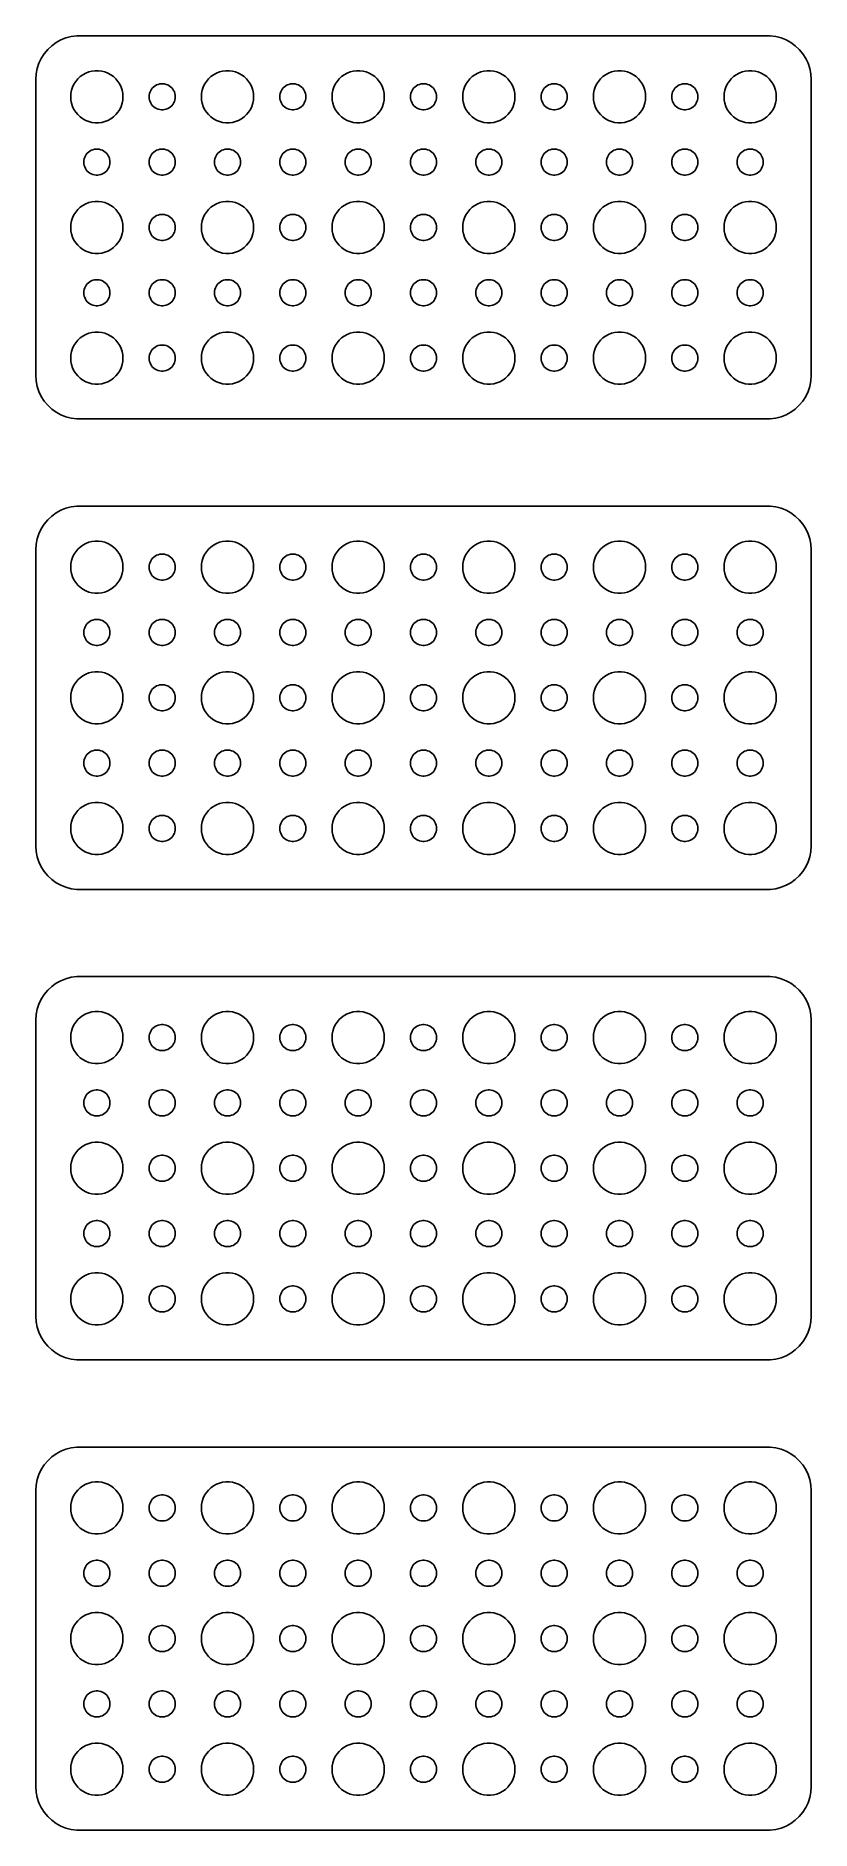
# Model space of a CAD drawing. Header units: metres. Extents: x -44 to 44, y 140 to 346.
import ezdxf

# ---------------------------------------------------------------- set-up
doc = ezdxf.new("R2010")
doc.units = ezdxf.units.M

msp = doc.modelspace()

# ---------------------------------------------------------------- linework, layer by layer
for p, q in [((-43.1448, 344.423), (-43.5451, 343.939)), ((-42.6871, 344.853), (-43.1448, 344.423)), ((-42.1791, 345.222), (-42.6871, 344.853)), ((-41.6289, 345.524), (-42.1791, 345.222)), ((-41.0451, 345.755), (-41.6289, 345.524)), ((-40.4369, 345.911), (-41.0451, 345.755)), ((-39.8139, 345.99), (-40.4369, 345.911)), ((39.8139, 345.99), (-39.8139, 345.99)), ((40.4369, 345.911), (39.8139, 345.99)), ((41.0451, 345.755), (40.4369, 345.911)), ((41.6289, 345.524), (41.0451, 345.755)), ((42.1791, 345.222), (41.6289, 345.524)), ((42.6871, 344.853), (42.1791, 345.222)), ((43.1448, 344.423), (42.6871, 344.853)), ((43.5451, 343.939), (43.1448, 344.423)), ((-44.3429, 342.243), (-44.4606, 341.627)), ((-44.1489, 342.841), (-44.3429, 342.243)), ((-43.8815, 343.409), (-44.1489, 342.841)), ((-43.5451, 343.939), (-43.8815, 343.409)), ((-38.427, 341.853), (-38.0621, 341.947)), ((-38.0621, 341.947), (-37.6884, 341.994)), ((-37.6884, 341.994), (-37.3116, 341.994)), ((-37.3116, 341.994), (-36.9379, 341.947)), ((-36.9379, 341.947), (-36.5729, 341.853)), ((-23.427, 341.853), (-23.0621, 341.947)), ((-23.0621, 341.947), (-22.6884, 341.994)), ((-22.6884, 341.994), (-22.3116, 341.994)), ((-22.3116, 341.994), (-21.9379, 341.947)), ((-21.9379, 341.947), (-21.5729, 341.853)), ((-8.42705, 341.853), (-8.06213, 341.947)), ((-8.06213, 341.947), (-7.68837, 341.994)), ((-7.68837, 341.994), (-7.31161, 341.994)), ((-7.31161, 341.994), (-6.93785, 341.947)), ((-6.93785, 341.947), (-6.57294, 341.853)), ((6.57294, 341.853), (6.93785, 341.947)), ((6.93785, 341.947), (7.31161, 341.994)), ((7.31161, 341.994), (7.68837, 341.994)), ((7.68837, 341.994), (8.06213, 341.947)), ((8.06213, 341.947), (8.42705, 341.853)), ((21.5729, 341.853), (21.9379, 341.947)), ((21.9379, 341.947), (22.3116, 341.994)), ((22.3116, 341.994), (22.6884, 341.994)), ((22.6884, 341.994), (23.0621, 341.947)), ((23.0621, 341.947), (23.427, 341.853)), ((36.5729, 341.853), (36.9379, 341.947)), ((36.9379, 341.947), (37.3116, 341.994)), ((37.3116, 341.994), (37.6884, 341.994)), ((37.6884, 341.994), (38.0621, 341.947)), ((38.0621, 341.947), (38.427, 341.853)), ((43.8815, 343.409), (43.5451, 343.939)), ((44.1489, 342.841), (43.8815, 343.409)), ((44.3429, 342.243), (44.1489, 342.841)), ((44.4606, 341.627), (44.3429, 342.243)), ((-44.4606, 341.627), (-44.5, 341)), ((-44.5, 341), (-44.5, 307)), ((-40.4057, 339.746), (-40.2893, 340.104)), ((-40.2893, 340.104), (-40.1289, 340.445)), ((-40.1289, 340.445), (-39.927, 340.763)), ((-39.927, 340.763), (-39.6869, 341.054)), ((-39.6869, 341.054), (-39.4123, 341.312)), ((-39.4123, 341.312), (-39.1075, 341.533)), ((-39.1075, 341.533), (-38.7773, 341.714)), ((-38.7773, 341.714), (-38.427, 341.853)), ((-36.5729, 341.853), (-36.2227, 341.714)), ((-36.2227, 341.714), (-35.8925, 341.533)), ((-35.8925, 341.533), (-35.5877, 341.312)), ((-35.5877, 341.312), (-35.3131, 341.054)), ((-35.3131, 341.054), (-35.0729, 340.763)), ((-35.0729, 340.763), (-34.8711, 340.445)), ((-34.8711, 340.445), (-34.7107, 340.104)), ((-34.7107, 340.104), (-34.5942, 339.746)), ((-31.3145, 339.723), (-31.2135, 339.882)), ((-31.2135, 339.882), (-31.0934, 340.027)), ((-31.0934, 340.027), (-30.9561, 340.156)), ((-30.9561, 340.156), (-30.8037, 340.266)), ((-30.8037, 340.266), (-30.6387, 340.357)), ((-30.6387, 340.357), (-30.4635, 340.427)), ((-30.4635, 340.427), (-30.2811, 340.473)), ((-30.2811, 340.473), (-30.0942, 340.497)), ((-30.0942, 340.497), (-29.9058, 340.497)), ((-29.9058, 340.497), (-29.7189, 340.473)), ((-29.7189, 340.473), (-29.5365, 340.427)), ((-29.5365, 340.427), (-29.3613, 340.357)), ((-29.3613, 340.357), (-29.1963, 340.266)), ((-29.1963, 340.266), (-29.0439, 340.156)), ((-29.0439, 340.156), (-28.9065, 340.027)), ((-28.9065, 340.027), (-28.7865, 339.882)), ((-28.7865, 339.882), (-28.6855, 339.723)), ((-25.4057, 339.746), (-25.2893, 340.104)), ((-25.2893, 340.104), (-25.1289, 340.445)), ((-25.1289, 340.445), (-24.927, 340.763)), ((-24.927, 340.763), (-24.6869, 341.054)), ((-24.6869, 341.054), (-24.4123, 341.312)), ((-24.4123, 341.312), (-24.1075, 341.533)), ((-24.1075, 341.533), (-23.7773, 341.714)), ((-23.7773, 341.714), (-23.427, 341.853)), ((-21.5729, 341.853), (-21.2227, 341.714)), ((-21.2227, 341.714), (-20.8925, 341.533)), ((-20.8925, 341.533), (-20.5877, 341.312)), ((-20.5877, 341.312), (-20.3131, 341.054)), ((-20.3131, 341.054), (-20.0729, 340.763)), ((-20.0729, 340.763), (-19.8711, 340.445)), ((-19.8711, 340.445), (-19.7107, 340.104)), ((-19.7107, 340.104), (-19.5942, 339.746)), ((-16.3145, 339.723), (-16.2135, 339.882)), ((-16.2135, 339.882), (-16.0934, 340.027)), ((-16.0934, 340.027), (-15.9561, 340.156)), ((-15.9561, 340.156), (-15.8037, 340.266)), ((-15.8037, 340.266), (-15.6387, 340.357)), ((-15.6387, 340.357), (-15.4635, 340.427)), ((-15.4635, 340.427), (-15.2811, 340.473)), ((-15.2811, 340.473), (-15.0942, 340.497)), ((-15.0942, 340.497), (-14.9058, 340.497)), ((-14.9058, 340.497), (-14.7189, 340.473)), ((-14.7189, 340.473), (-14.5365, 340.427)), ((-14.5365, 340.427), (-14.3613, 340.357)), ((-14.3613, 340.357), (-14.1963, 340.266)), ((-14.1963, 340.266), (-14.0439, 340.156)), ((-14.0439, 340.156), (-13.9065, 340.027)), ((-13.9065, 340.027), (-13.7865, 339.882)), ((-13.7865, 339.882), (-13.6855, 339.723)), ((-10.4057, 339.746), (-10.2893, 340.104)), ((-10.2893, 340.104), (-10.1289, 340.445)), ((-10.1289, 340.445), (-9.92705, 340.763)), ((-9.92705, 340.763), (-9.6869, 341.054)), ((-9.6869, 341.054), (-9.41226, 341.312)), ((-9.41226, 341.312), (-9.10747, 341.533)), ((-9.10747, 341.533), (-8.77733, 341.714)), ((-8.77733, 341.714), (-8.42705, 341.853)), ((-6.57294, 341.853), (-6.22266, 341.714)), ((-6.22266, 341.714), (-5.89252, 341.533)), ((-5.89252, 341.533), (-5.58772, 341.312)), ((-5.58772, 341.312), (-5.31308, 341.054)), ((-5.31308, 341.054), (-5.07294, 340.763)), ((-5.07294, 340.763), (-4.87108, 340.445)), ((-4.87108, 340.445), (-4.71066, 340.104)), ((-4.71066, 340.104), (-4.59424, 339.746)), ((-1.31445, 339.723), (-1.21352, 339.882)), ((-1.21352, 339.882), (-1.09344, 340.027)), ((-1.09344, 340.027), (-0.956131, 340.156)), ((-0.956131, 340.156), (-0.803726, 340.266)), ((-0.803726, 340.266), (-0.638657, 340.357)), ((-0.638657, 340.357), (-0.463516, 340.427)), ((-0.463516, 340.427), (-0.281067, 340.473)), ((-0.281067, 340.473), (-0.094177, 340.497)), ((-0.094177, 340.497), (0.094177, 340.497)), ((0.094177, 340.497), (0.281067, 340.473)), ((0.281067, 340.473), (0.463516, 340.427)), ((0.463516, 340.427), (0.638657, 340.357)), ((0.638657, 340.357), (0.803726, 340.266)), ((0.803726, 340.266), (0.956131, 340.156)), ((0.956131, 340.156), (1.09344, 340.027)), ((1.09344, 340.027), (1.21352, 339.882)), ((1.21352, 339.882), (1.31445, 339.723)), ((4.59424, 339.746), (4.71066, 340.104)), ((4.71066, 340.104), (4.87108, 340.445)), ((4.87108, 340.445), (5.07294, 340.763)), ((5.07294, 340.763), (5.31308, 341.054)), ((5.31308, 341.054), (5.58772, 341.312)), ((5.58772, 341.312), (5.89252, 341.533)), ((5.89252, 341.533), (6.22266, 341.714)), ((6.22266, 341.714), (6.57294, 341.853)), ((8.42705, 341.853), (8.77733, 341.714)), ((8.77733, 341.714), (9.10747, 341.533)), ((9.10747, 341.533), (9.41226, 341.312)), ((9.41226, 341.312), (9.6869, 341.054)), ((9.6869, 341.054), (9.92705, 340.763)), ((9.92705, 340.763), (10.1289, 340.445)), ((10.1289, 340.445), (10.2893, 340.104)), ((10.2893, 340.104), (10.4057, 339.746)), ((13.6855, 339.723), (13.7865, 339.882)), ((13.7865, 339.882), (13.9065, 340.027)), ((13.9065, 340.027), (14.0439, 340.156)), ((14.0439, 340.156), (14.1963, 340.266)), ((14.1963, 340.266), (14.3613, 340.357)), ((14.3613, 340.357), (14.5365, 340.427)), ((14.5365, 340.427), (14.7189, 340.473)), ((14.7189, 340.473), (14.9058, 340.497)), ((14.9058, 340.497), (15.0942, 340.497)), ((15.0942, 340.497), (15.2811, 340.473)), ((15.2811, 340.473), (15.4635, 340.427)), ((15.4635, 340.427), (15.6387, 340.357)), ((15.6387, 340.357), (15.8037, 340.266)), ((15.8037, 340.266), (15.9561, 340.156)), ((15.9561, 340.156), (16.0934, 340.027)), ((16.0934, 340.027), (16.2135, 339.882)), ((16.2135, 339.882), (16.3145, 339.723)), ((19.5942, 339.746), (19.7107, 340.104)), ((19.7107, 340.104), (19.8711, 340.445)), ((19.8711, 340.445), (20.0729, 340.763)), ((20.0729, 340.763), (20.3131, 341.054)), ((20.3131, 341.054), (20.5877, 341.312)), ((20.5877, 341.312), (20.8925, 341.533)), ((20.8925, 341.533), (21.2227, 341.714)), ((21.2227, 341.714), (21.5729, 341.853)), ((23.427, 341.853), (23.7773, 341.714)), ((23.7773, 341.714), (24.1075, 341.533)), ((24.1075, 341.533), (24.4123, 341.312)), ((24.4123, 341.312), (24.6869, 341.054)), ((24.6869, 341.054), (24.927, 340.763)), ((24.927, 340.763), (25.1289, 340.445)), ((25.1289, 340.445), (25.2893, 340.104)), ((25.2893, 340.104), (25.4057, 339.746)), ((28.6855, 339.723), (28.7865, 339.882)), ((28.7865, 339.882), (28.9065, 340.027)), ((28.9065, 340.027), (29.0439, 340.156)), ((29.0439, 340.156), (29.1963, 340.266)), ((29.1963, 340.266), (29.3613, 340.357)), ((29.3613, 340.357), (29.5365, 340.427)), ((29.5365, 340.427), (29.7189, 340.473)), ((29.7189, 340.473), (29.9058, 340.497)), ((29.9058, 340.497), (30.0942, 340.497)), ((30.0942, 340.497), (30.2811, 340.473)), ((30.2811, 340.473), (30.4635, 340.427)), ((30.4635, 340.427), (30.6387, 340.357)), ((30.6387, 340.357), (30.8037, 340.266)), ((30.8037, 340.266), (30.9561, 340.156)), ((30.9561, 340.156), (31.0934, 340.027)), ((31.0934, 340.027), (31.2135, 339.882)), ((31.2135, 339.882), (31.3145, 339.723)), ((34.5942, 339.746), (34.7107, 340.104)), ((34.7107, 340.104), (34.8711, 340.445)), ((34.8711, 340.445), (35.0729, 340.763)), ((35.0729, 340.763), (35.3131, 341.054)), ((35.3131, 341.054), (35.5877, 341.312)), ((35.5877, 341.312), (35.8925, 341.533)), ((35.8925, 341.533), (36.2227, 341.714)), ((36.2227, 341.714), (36.5729, 341.853)), ((38.427, 341.853), (38.7773, 341.714)), ((38.7773, 341.714), (39.1075, 341.533)), ((39.1075, 341.533), (39.4123, 341.312)), ((39.4123, 341.312), (39.6869, 341.054)), ((39.6869, 341.054), (39.927, 340.763)), ((39.927, 340.763), (40.1289, 340.445)), ((40.1289, 340.445), (40.2893, 340.104)), ((40.2893, 340.104), (40.4057, 339.746)), ((44.5, 341), (44.4606, 341.627)), ((44.5, 307), (44.5, 341)), ((-40.5, 339), (-40.4763, 339.376)), ((-40.4763, 338.624), (-40.5, 339)), ((-40.4763, 339.376), (-40.4057, 339.746)), ((-40.4057, 338.254), (-40.4763, 338.624)), ((-40.2893, 337.896), (-40.4057, 338.254)), ((-40.1289, 337.555), (-40.2893, 337.896)), ((-34.7107, 337.896), (-34.8711, 337.555)), ((-34.5942, 338.254), (-34.7107, 337.896)), ((-34.5942, 339.746), (-34.5237, 339.376)), ((-34.5237, 338.624), (-34.5942, 338.254)), ((-34.5237, 339.376), (-34.5, 339)), ((-34.5, 339), (-34.5237, 338.624)), ((-31.5, 339), (-31.4882, 339.188)), ((-31.4882, 338.812), (-31.5, 339)), ((-31.4882, 339.188), (-31.4529, 339.373)), ((-31.4529, 338.627), (-31.4882, 338.812)), ((-31.4529, 339.373), (-31.3947, 339.552)), ((-31.3947, 338.448), (-31.4529, 338.627)), ((-31.3947, 339.552), (-31.3145, 339.723)), ((-31.3145, 338.277), (-31.3947, 338.448)), ((-31.2135, 338.118), (-31.3145, 338.277)), ((-31.0934, 337.973), (-31.2135, 338.118)), ((-30.9561, 337.844), (-31.0934, 337.973)), ((-30.8037, 337.734), (-30.9561, 337.844)), ((-29.0439, 337.844), (-29.1963, 337.734)), ((-28.9065, 337.973), (-29.0439, 337.844)), ((-28.7865, 338.118), (-28.9065, 337.973)), ((-28.6855, 338.277), (-28.7865, 338.118)), ((-28.6855, 339.723), (-28.6053, 339.552)), ((-28.6053, 338.448), (-28.6855, 338.277)), ((-28.6053, 339.552), (-28.5471, 339.373)), ((-28.5471, 338.627), (-28.6053, 338.448)), ((-28.5471, 339.373), (-28.5118, 339.188)), ((-28.5118, 338.812), (-28.5471, 338.627)), ((-28.5118, 339.188), (-28.5, 339)), ((-28.5, 339), (-28.5118, 338.812)), ((-25.5, 339), (-25.4763, 339.376)), ((-25.4763, 338.624), (-25.5, 339)), ((-25.4763, 339.376), (-25.4057, 339.746)), ((-25.4057, 338.254), (-25.4763, 338.624)), ((-25.2893, 337.896), (-25.4057, 338.254)), ((-25.1289, 337.555), (-25.2893, 337.896)), ((-19.7107, 337.896), (-19.8711, 337.555)), ((-19.5942, 338.254), (-19.7107, 337.896)), ((-19.5942, 339.746), (-19.5237, 339.376)), ((-19.5237, 338.624), (-19.5942, 338.254)), ((-19.5237, 339.376), (-19.5, 339)), ((-19.5, 339), (-19.5237, 338.624)), ((-16.5, 339), (-16.4882, 339.188)), ((-16.4882, 338.812), (-16.5, 339)), ((-16.4882, 339.188), (-16.4529, 339.373)), ((-16.4529, 338.627), (-16.4882, 338.812)), ((-16.4529, 339.373), (-16.3947, 339.552)), ((-16.3947, 338.448), (-16.4529, 338.627)), ((-16.3947, 339.552), (-16.3145, 339.723)), ((-16.3145, 338.277), (-16.3947, 338.448)), ((-16.2135, 338.118), (-16.3145, 338.277)), ((-16.0934, 337.973), (-16.2135, 338.118)), ((-15.9561, 337.844), (-16.0934, 337.973)), ((-15.8037, 337.734), (-15.9561, 337.844)), ((-14.0439, 337.844), (-14.1963, 337.734)), ((-13.9065, 337.973), (-14.0439, 337.844)), ((-13.7865, 338.118), (-13.9065, 337.973)), ((-13.6855, 338.277), (-13.7865, 338.118)), ((-13.6855, 339.723), (-13.6053, 339.552)), ((-13.6053, 338.448), (-13.6855, 338.277)), ((-13.6053, 339.552), (-13.5471, 339.373)), ((-13.5471, 338.627), (-13.6053, 338.448)), ((-13.5471, 339.373), (-13.5118, 339.188)), ((-13.5118, 338.812), (-13.5471, 338.627)), ((-13.5118, 339.188), (-13.5, 339)), ((-13.5, 339), (-13.5118, 338.812)), ((-10.5, 339), (-10.4763, 339.376)), ((-10.4763, 338.624), (-10.5, 339)), ((-10.4763, 339.376), (-10.4057, 339.746)), ((-10.4057, 338.254), (-10.4763, 338.624)), ((-10.2893, 337.896), (-10.4057, 338.254)), ((-10.1289, 337.555), (-10.2893, 337.896)), ((-4.71066, 337.896), (-4.87108, 337.555)), ((-4.59424, 338.254), (-4.71066, 337.896)), ((-4.59424, 339.746), (-4.52365, 339.376)), ((-4.52365, 338.624), (-4.59424, 338.254)), ((-4.52365, 339.376), (-4.5, 339)), ((-4.5, 339), (-4.52365, 338.624)), ((-1.5, 339), (-1.48816, 339.188)), ((-1.48816, 338.812), (-1.5, 339)), ((-1.48816, 339.188), (-1.45287, 339.373)), ((-1.45287, 338.627), (-1.48816, 338.812)), ((-1.45287, 339.373), (-1.39465, 339.552)), ((-1.39465, 338.448), (-1.45287, 338.627)), ((-1.39465, 339.552), (-1.31445, 339.723)), ((-1.31445, 338.277), (-1.39465, 338.448)), ((-1.21352, 338.118), (-1.31445, 338.277)), ((-1.09344, 337.973), (-1.21352, 338.118)), ((-0.956131, 337.844), (-1.09344, 337.973)), ((-0.803726, 337.734), (-0.956131, 337.844)), ((0.956131, 337.844), (0.803726, 337.734)), ((1.09344, 337.973), (0.956131, 337.844)), ((1.21352, 338.118), (1.09344, 337.973)), ((1.31445, 338.277), (1.21352, 338.118)), ((1.31445, 339.723), (1.39465, 339.552)), ((1.39465, 338.448), (1.31445, 338.277)), ((1.39465, 339.552), (1.45287, 339.373)), ((1.45287, 338.627), (1.39465, 338.448)), ((1.45287, 339.373), (1.48816, 339.188)), ((1.48816, 338.812), (1.45287, 338.627)), ((1.48816, 339.188), (1.5, 339)), ((1.5, 339), (1.48816, 338.812)), ((4.5, 339), (4.52365, 339.376)), ((4.52365, 338.624), (4.5, 339)), ((4.52365, 339.376), (4.59424, 339.746)), ((4.59424, 338.254), (4.52365, 338.624)), ((4.71066, 337.896), (4.59424, 338.254)), ((4.87108, 337.555), (4.71066, 337.896)), ((10.2893, 337.896), (10.1289, 337.555)), ((10.4057, 338.254), (10.2893, 337.896)), ((10.4057, 339.746), (10.4763, 339.376)), ((10.4763, 338.624), (10.4057, 338.254)), ((10.4763, 339.376), (10.5, 339)), ((10.5, 339), (10.4763, 338.624)), ((13.5, 339), (13.5118, 339.188)), ((13.5118, 338.812), (13.5, 339)), ((13.5118, 339.188), (13.5471, 339.373)), ((13.5471, 338.627), (13.5118, 338.812)), ((13.5471, 339.373), (13.6053, 339.552)), ((13.6053, 338.448), (13.5471, 338.627)), ((13.6053, 339.552), (13.6855, 339.723)), ((13.6855, 338.277), (13.6053, 338.448)), ((13.7865, 338.118), (13.6855, 338.277)), ((13.9065, 337.973), (13.7865, 338.118)), ((14.0439, 337.844), (13.9065, 337.973)), ((14.1963, 337.734), (14.0439, 337.844)), ((15.9561, 337.844), (15.8037, 337.734)), ((16.0934, 337.973), (15.9561, 337.844)), ((16.2135, 338.118), (16.0934, 337.973)), ((16.3145, 338.277), (16.2135, 338.118)), ((16.3145, 339.723), (16.3947, 339.552)), ((16.3947, 338.448), (16.3145, 338.277)), ((16.3947, 339.552), (16.4529, 339.373)), ((16.4529, 338.627), (16.3947, 338.448)), ((16.4529, 339.373), (16.4882, 339.188)), ((16.4882, 338.812), (16.4529, 338.627)), ((16.4882, 339.188), (16.5, 339)), ((16.5, 339), (16.4882, 338.812)), ((19.5, 339), (19.5237, 339.376)), ((19.5237, 338.624), (19.5, 339)), ((19.5237, 339.376), (19.5942, 339.746)), ((19.5942, 338.254), (19.5237, 338.624)), ((19.7107, 337.896), (19.5942, 338.254)), ((19.8711, 337.555), (19.7107, 337.896)), ((25.2893, 337.896), (25.1289, 337.555)), ((25.4057, 338.254), (25.2893, 337.896)), ((25.4057, 339.746), (25.4763, 339.376)), ((25.4763, 338.624), (25.4057, 338.254)), ((25.4763, 339.376), (25.5, 339)), ((25.5, 339), (25.4763, 338.624)), ((28.5, 339), (28.5118, 339.188)), ((28.5118, 338.812), (28.5, 339)), ((28.5118, 339.188), (28.5471, 339.373)), ((28.5471, 338.627), (28.5118, 338.812)), ((28.5471, 339.373), (28.6053, 339.552)), ((28.6053, 338.448), (28.5471, 338.627)), ((28.6053, 339.552), (28.6855, 339.723)), ((28.6855, 338.277), (28.6053, 338.448)), ((28.7865, 338.118), (28.6855, 338.277)), ((28.9065, 337.973), (28.7865, 338.118)), ((29.0439, 337.844), (28.9065, 337.973)), ((29.1963, 337.734), (29.0439, 337.844)), ((30.9561, 337.844), (30.8037, 337.734)), ((31.0934, 337.973), (30.9561, 337.844)), ((31.2135, 338.118), (31.0934, 337.973)), ((31.3145, 338.277), (31.2135, 338.118)), ((31.3145, 339.723), (31.3947, 339.552)), ((31.3947, 338.448), (31.3145, 338.277)), ((31.3947, 339.552), (31.4529, 339.373)), ((31.4529, 338.627), (31.3947, 338.448)), ((31.4529, 339.373), (31.4882, 339.188)), ((31.4882, 338.812), (31.4529, 338.627)), ((31.4882, 339.188), (31.5, 339)), ((31.5, 339), (31.4882, 338.812)), ((34.5, 339), (34.5237, 339.376)), ((34.5237, 338.624), (34.5, 339)), ((34.5237, 339.376), (34.5942, 339.746)), ((34.5942, 338.254), (34.5237, 338.624)), ((34.7107, 337.896), (34.5942, 338.254)), ((34.8711, 337.555), (34.7107, 337.896)), ((40.2893, 337.896), (40.1289, 337.555)), ((40.4057, 338.254), (40.2893, 337.896)), ((40.4057, 339.746), (40.4763, 339.376)), ((40.4763, 338.624), (40.4057, 338.254)), ((40.4763, 339.376), (40.5, 339)), ((40.5, 339), (40.4763, 338.624)), ((-39.927, 337.237), (-40.1289, 337.555)), ((-39.6869, 336.946), (-39.927, 337.237)), ((-39.4123, 336.688), (-39.6869, 336.946)), ((-39.1075, 336.467), (-39.4123, 336.688)), ((-38.7773, 336.286), (-39.1075, 336.467)), ((-38.427, 336.147), (-38.7773, 336.286)), ((-38.0621, 336.053), (-38.427, 336.147)), ((-37.6884, 336.006), (-38.0621, 336.053)), ((-37.3116, 336.006), (-37.6884, 336.006)), ((-36.9379, 336.053), (-37.3116, 336.006)), ((-36.5729, 336.147), (-36.9379, 336.053)), ((-36.2227, 336.286), (-36.5729, 336.147)), ((-35.8925, 336.467), (-36.2227, 336.286)), ((-35.5877, 336.688), (-35.8925, 336.467)), ((-35.3131, 336.946), (-35.5877, 336.688)), ((-35.0729, 337.237), (-35.3131, 336.946)), ((-34.8711, 337.555), (-35.0729, 337.237)), ((-30.6387, 337.643), (-30.8037, 337.734)), ((-30.4635, 337.573), (-30.6387, 337.643)), ((-30.2811, 337.527), (-30.4635, 337.573)), ((-30.0942, 337.503), (-30.2811, 337.527)), ((-29.9058, 337.503), (-30.0942, 337.503)), ((-29.7189, 337.527), (-29.9058, 337.503)), ((-29.5365, 337.573), (-29.7189, 337.527)), ((-29.3613, 337.643), (-29.5365, 337.573)), ((-29.1963, 337.734), (-29.3613, 337.643)), ((-24.927, 337.237), (-25.1289, 337.555)), ((-24.6869, 336.946), (-24.927, 337.237)), ((-24.4123, 336.688), (-24.6869, 336.946)), ((-24.1075, 336.467), (-24.4123, 336.688)), ((-23.7773, 336.286), (-24.1075, 336.467)), ((-23.427, 336.147), (-23.7773, 336.286)), ((-23.0621, 336.053), (-23.427, 336.147)), ((-22.6884, 336.006), (-23.0621, 336.053)), ((-22.3116, 336.006), (-22.6884, 336.006)), ((-21.9379, 336.053), (-22.3116, 336.006)), ((-21.5729, 336.147), (-21.9379, 336.053)), ((-21.2227, 336.286), (-21.5729, 336.147)), ((-20.8925, 336.467), (-21.2227, 336.286)), ((-20.5877, 336.688), (-20.8925, 336.467)), ((-20.3131, 336.946), (-20.5877, 336.688)), ((-20.0729, 337.237), (-20.3131, 336.946)), ((-19.8711, 337.555), (-20.0729, 337.237)), ((-15.6387, 337.643), (-15.8037, 337.734)), ((-15.4635, 337.573), (-15.6387, 337.643)), ((-15.2811, 337.527), (-15.4635, 337.573)), ((-15.0942, 337.503), (-15.2811, 337.527)), ((-14.9058, 337.503), (-15.0942, 337.503)), ((-14.7189, 337.527), (-14.9058, 337.503)), ((-14.5365, 337.573), (-14.7189, 337.527)), ((-14.3613, 337.643), (-14.5365, 337.573)), ((-14.1963, 337.734), (-14.3613, 337.643)), ((-9.92705, 337.237), (-10.1289, 337.555)), ((-9.6869, 336.946), (-9.92705, 337.237)), ((-9.41226, 336.688), (-9.6869, 336.946)), ((-9.10747, 336.467), (-9.41226, 336.688)), ((-8.77733, 336.286), (-9.10747, 336.467)), ((-8.42705, 336.147), (-8.77733, 336.286)), ((-8.06213, 336.053), (-8.42705, 336.147)), ((-7.68837, 336.006), (-8.06213, 336.053)), ((-7.31161, 336.006), (-7.68837, 336.006)), ((-6.93785, 336.053), (-7.31161, 336.006)), ((-6.57294, 336.147), (-6.93785, 336.053)), ((-6.22266, 336.286), (-6.57294, 336.147)), ((-5.89252, 336.467), (-6.22266, 336.286)), ((-5.58772, 336.688), (-5.89252, 336.467)), ((-5.31308, 336.946), (-5.58772, 336.688)), ((-5.07294, 337.237), (-5.31308, 336.946)), ((-4.87108, 337.555), (-5.07294, 337.237)), ((-0.638657, 337.643), (-0.803726, 337.734)), ((-0.463516, 337.573), (-0.638657, 337.643)), ((-0.281067, 337.527), (-0.463516, 337.573)), ((-0.094177, 337.503), (-0.281067, 337.527)), ((0.094177, 337.503), (-0.094177, 337.503)), ((0.281067, 337.527), (0.094177, 337.503)), ((0.463516, 337.573), (0.281067, 337.527)), ((0.638657, 337.643), (0.463516, 337.573)), ((0.803726, 337.734), (0.638657, 337.643)), ((5.07294, 337.237), (4.87108, 337.555)), ((5.31308, 336.946), (5.07294, 337.237)), ((5.58772, 336.688), (5.31308, 336.946)), ((5.89252, 336.467), (5.58772, 336.688)), ((6.22266, 336.286), (5.89252, 336.467)), ((6.57294, 336.147), (6.22266, 336.286)), ((6.93785, 336.053), (6.57294, 336.147)), ((7.31161, 336.006), (6.93785, 336.053)), ((7.68837, 336.006), (7.31161, 336.006)), ((8.06213, 336.053), (7.68837, 336.006)), ((8.42705, 336.147), (8.06213, 336.053)), ((8.77733, 336.286), (8.42705, 336.147)), ((9.10747, 336.467), (8.77733, 336.286)), ((9.41226, 336.688), (9.10747, 336.467)), ((9.6869, 336.946), (9.41226, 336.688)), ((9.92705, 337.237), (9.6869, 336.946)), ((10.1289, 337.555), (9.92705, 337.237)), ((14.3613, 337.643), (14.1963, 337.734)), ((14.5365, 337.573), (14.3613, 337.643)), ((14.7189, 337.527), (14.5365, 337.573)), ((14.9058, 337.503), (14.7189, 337.527)), ((15.0942, 337.503), (14.9058, 337.503)), ((15.2811, 337.527), (15.0942, 337.503)), ((15.4635, 337.573), (15.2811, 337.527)), ((15.6387, 337.643), (15.4635, 337.573)), ((15.8037, 337.734), (15.6387, 337.643)), ((20.0729, 337.237), (19.8711, 337.555)), ((20.3131, 336.946), (20.0729, 337.237)), ((20.5877, 336.688), (20.3131, 336.946)), ((20.8925, 336.467), (20.5877, 336.688)), ((21.2227, 336.286), (20.8925, 336.467)), ((21.5729, 336.147), (21.2227, 336.286)), ((21.9379, 336.053), (21.5729, 336.147)), ((22.3116, 336.006), (21.9379, 336.053)), ((22.6884, 336.006), (22.3116, 336.006)), ((23.0621, 336.053), (22.6884, 336.006)), ((23.427, 336.147), (23.0621, 336.053)), ((23.7773, 336.286), (23.427, 336.147)), ((24.1075, 336.467), (23.7773, 336.286)), ((24.4123, 336.688), (24.1075, 336.467)), ((24.6869, 336.946), (24.4123, 336.688)), ((24.927, 337.237), (24.6869, 336.946)), ((25.1289, 337.555), (24.927, 337.237)), ((29.3613, 337.643), (29.1963, 337.734)), ((29.5365, 337.573), (29.3613, 337.643)), ((29.7189, 337.527), (29.5365, 337.573)), ((29.9058, 337.503), (29.7189, 337.527)), ((30.0942, 337.503), (29.9058, 337.503)), ((30.2811, 337.527), (30.0942, 337.503)), ((30.4635, 337.573), (30.2811, 337.527)), ((30.6387, 337.643), (30.4635, 337.573)), ((30.8037, 337.734), (30.6387, 337.643)), ((35.0729, 337.237), (34.8711, 337.555)), ((35.3131, 336.946), (35.0729, 337.237)), ((35.5877, 336.688), (35.3131, 336.946)), ((35.8925, 336.467), (35.5877, 336.688)), ((36.2227, 336.286), (35.8925, 336.467)), ((36.5729, 336.147), (36.2227, 336.286)), ((36.9379, 336.053), (36.5729, 336.147)), ((37.3116, 336.006), (36.9379, 336.053)), ((37.6884, 336.006), (37.3116, 336.006)), ((38.0621, 336.053), (37.6884, 336.006)), ((38.427, 336.147), (38.0621, 336.053)), ((38.7773, 336.286), (38.427, 336.147)), ((39.1075, 336.467), (38.7773, 336.286)), ((39.4123, 336.688), (39.1075, 336.467)), ((39.6869, 336.946), (39.4123, 336.688)), ((39.927, 337.237), (39.6869, 336.946)), ((40.1289, 337.555), (39.927, 337.237)), ((-39, 331.5), (-38.9882, 331.688)), ((-38.9882, 331.688), (-38.9529, 331.873)), ((-38.9529, 331.873), (-38.8947, 332.052)), ((-38.8947, 332.052), (-38.8145, 332.223)), ((-38.8145, 332.223), (-38.7135, 332.382)), ((-38.7135, 332.382), (-38.5934, 332.527)), ((-38.5934, 332.527), (-38.4561, 332.656)), ((-38.4561, 332.656), (-38.3037, 332.766)), ((-38.3037, 332.766), (-38.1387, 332.857)), ((-38.1387, 332.857), (-37.9635, 332.927)), ((-37.9635, 332.927), (-37.7811, 332.973)), ((-37.7811, 332.973), (-37.5942, 332.997)), ((-37.5942, 332.997), (-37.4058, 332.997)), ((-37.4058, 332.997), (-37.2189, 332.973)), ((-37.2189, 332.973), (-37.0365, 332.927)), ((-37.0365, 332.927), (-36.8613, 332.857)), ((-36.8613, 332.857), (-36.6963, 332.766)), ((-36.6963, 332.766), (-36.5439, 332.656)), ((-36.5439, 332.656), (-36.4065, 332.527)), ((-36.4065, 332.527), (-36.2865, 332.382)), ((-36.2865, 332.382), (-36.1855, 332.223)), ((-36.1855, 332.223), (-36.1053, 332.052)), ((-36.1053, 332.052), (-36.0471, 331.873)), ((-36.0471, 331.873), (-36.0118, 331.688)), ((-36.0118, 331.688), (-36, 331.5)), ((-31.5, 331.5), (-31.4882, 331.688)), ((-31.4882, 331.688), (-31.4529, 331.873)), ((-31.4529, 331.873), (-31.3947, 332.052)), ((-31.3947, 332.052), (-31.3145, 332.223)), ((-31.3145, 332.223), (-31.2135, 332.382)), ((-31.2135, 332.382), (-31.0934, 332.527)), ((-31.0934, 332.527), (-30.9561, 332.656)), ((-30.9561, 332.656), (-30.8037, 332.766)), ((-30.8037, 332.766), (-30.6387, 332.857)), ((-30.6387, 332.857), (-30.4635, 332.927)), ((-30.4635, 332.927), (-30.2811, 332.973)), ((-30.2811, 332.973), (-30.0942, 332.997)), ((-30.0942, 332.997), (-29.9058, 332.997)), ((-29.9058, 332.997), (-29.7189, 332.973)), ((-29.7189, 332.973), (-29.5365, 332.927)), ((-29.5365, 332.927), (-29.3613, 332.857)), ((-29.3613, 332.857), (-29.1963, 332.766)), ((-29.1963, 332.766), (-29.0439, 332.656)), ((-29.0439, 332.656), (-28.9065, 332.527)), ((-28.9065, 332.527), (-28.7865, 332.382)), ((-28.7865, 332.382), (-28.6855, 332.223)), ((-28.6855, 332.223), (-28.6053, 332.052)), ((-28.6053, 332.052), (-28.5471, 331.873)), ((-28.5471, 331.873), (-28.5118, 331.688)), ((-28.5118, 331.688), (-28.5, 331.5)), ((-24, 331.5), (-23.9882, 331.688)), ((-23.9882, 331.688), (-23.9529, 331.873)), ((-23.9529, 331.873), (-23.8947, 332.052)), ((-23.8947, 332.052), (-23.8145, 332.223)), ((-23.8145, 332.223), (-23.7135, 332.382)), ((-23.7135, 332.382), (-23.5934, 332.527)), ((-23.5934, 332.527), (-23.4561, 332.656)), ((-23.4561, 332.656), (-23.3037, 332.766)), ((-23.3037, 332.766), (-23.1387, 332.857)), ((-23.1387, 332.857), (-22.9635, 332.927)), ((-22.9635, 332.927), (-22.7811, 332.973)), ((-22.7811, 332.973), (-22.5942, 332.997)), ((-22.5942, 332.997), (-22.4058, 332.997)), ((-22.4058, 332.997), (-22.2189, 332.973)), ((-22.2189, 332.973), (-22.0365, 332.927)), ((-22.0365, 332.927), (-21.8613, 332.857)), ((-21.8613, 332.857), (-21.6963, 332.766)), ((-21.6963, 332.766), (-21.5439, 332.656)), ((-21.5439, 332.656), (-21.4065, 332.527)), ((-21.4065, 332.527), (-21.2865, 332.382)), ((-21.2865, 332.382), (-21.1855, 332.223)), ((-21.1855, 332.223), (-21.1053, 332.052)), ((-21.1053, 332.052), (-21.0471, 331.873)), ((-21.0471, 331.873), (-21.0118, 331.688)), ((-21.0118, 331.688), (-21, 331.5)), ((-16.5, 331.5), (-16.4882, 331.688)), ((-16.4882, 331.688), (-16.4529, 331.873)), ((-16.4529, 331.873), (-16.3947, 332.052)), ((-16.3947, 332.052), (-16.3145, 332.223)), ((-16.3145, 332.223), (-16.2135, 332.382)), ((-16.2135, 332.382), (-16.0934, 332.527)), ((-16.0934, 332.527), (-15.9561, 332.656)), ((-15.9561, 332.656), (-15.8037, 332.766)), ((-15.8037, 332.766), (-15.6387, 332.857)), ((-15.6387, 332.857), (-15.4635, 332.927)), ((-15.4635, 332.927), (-15.2811, 332.973)), ((-15.2811, 332.973), (-15.0942, 332.997)), ((-15.0942, 332.997), (-14.9058, 332.997)), ((-14.9058, 332.997), (-14.7189, 332.973)), ((-14.7189, 332.973), (-14.5365, 332.927)), ((-14.5365, 332.927), (-14.3613, 332.857)), ((-14.3613, 332.857), (-14.1963, 332.766)), ((-14.1963, 332.766), (-14.0439, 332.656)), ((-14.0439, 332.656), (-13.9065, 332.527)), ((-13.9065, 332.527), (-13.7865, 332.382)), ((-13.7865, 332.382), (-13.6855, 332.223)), ((-13.6855, 332.223), (-13.6053, 332.052)), ((-13.6053, 332.052), (-13.5471, 331.873)), ((-13.5471, 331.873), (-13.5118, 331.688)), ((-13.5118, 331.688), (-13.5, 331.5)), ((-9, 331.5), (-8.98816, 331.688)), ((-8.98816, 331.688), (-8.95287, 331.873)), ((-8.95287, 331.873), (-8.89465, 332.052)), ((-8.89465, 332.052), (-8.81445, 332.223)), ((-8.81445, 332.223), (-8.71352, 332.382)), ((-8.71352, 332.382), (-8.59344, 332.527)), ((-8.59344, 332.527), (-8.45613, 332.656)), ((-8.45613, 332.656), (-8.30373, 332.766)), ((-8.30373, 332.766), (-8.13866, 332.857)), ((-8.13866, 332.857), (-7.96352, 332.927)), ((-7.96352, 332.927), (-7.78107, 332.973)), ((-7.78107, 332.973), (-7.59418, 332.997)), ((-7.59418, 332.997), (-7.40581, 332.997)), ((-7.40581, 332.997), (-7.21892, 332.973)), ((-7.21892, 332.973), (-7.03647, 332.927)), ((-7.03647, 332.927), (-6.86133, 332.857)), ((-6.86133, 332.857), (-6.69626, 332.766)), ((-6.69626, 332.766), (-6.54385, 332.656)), ((-6.54385, 332.656), (-6.40654, 332.527)), ((-6.40654, 332.527), (-6.28647, 332.382)), ((-6.28647, 332.382), (-6.18553, 332.223)), ((-6.18553, 332.223), (-6.10533, 332.052)), ((-6.10533, 332.052), (-6.04712, 331.873)), ((-6.04712, 331.873), (-6.01183, 331.688)), ((-6.01183, 331.688), (-6, 331.5)), ((-1.5, 331.5), (-1.48816, 331.688)), ((-1.48816, 331.688), (-1.45287, 331.873)), ((-1.45287, 331.873), (-1.39465, 332.052)), ((-1.39465, 332.052), (-1.31445, 332.223)), ((-1.31445, 332.223), (-1.21352, 332.382)), ((-1.21352, 332.382), (-1.09344, 332.527)), ((-1.09344, 332.527), (-0.956131, 332.656)), ((-0.956131, 332.656), (-0.803726, 332.766)), ((-0.803726, 332.766), (-0.638657, 332.857)), ((-0.638657, 332.857), (-0.463516, 332.927)), ((-0.463516, 332.927), (-0.281067, 332.973)), ((-0.281067, 332.973), (-0.094177, 332.997)), ((-0.094177, 332.997), (0.094177, 332.997)), ((0.094177, 332.997), (0.281067, 332.973)), ((0.281067, 332.973), (0.463516, 332.927)), ((0.463516, 332.927), (0.638657, 332.857)), ((0.638657, 332.857), (0.803726, 332.766)), ((0.803726, 332.766), (0.956131, 332.656)), ((0.956131, 332.656), (1.09344, 332.527)), ((1.09344, 332.527), (1.21352, 332.382)), ((1.21352, 332.382), (1.31445, 332.223)), ((1.31445, 332.223), (1.39465, 332.052)), ((1.39465, 332.052), (1.45287, 331.873)), ((1.45287, 331.873), (1.48816, 331.688)), ((1.48816, 331.688), (1.5, 331.5)), ((6, 331.5), (6.01183, 331.688)), ((6.01183, 331.688), (6.04712, 331.873)), ((6.04712, 331.873), (6.10533, 332.052)), ((6.10533, 332.052), (6.18553, 332.223)), ((6.18553, 332.223), (6.28647, 332.382)), ((6.28647, 332.382), (6.40654, 332.527)), ((6.40654, 332.527), (6.54385, 332.656)), ((6.54385, 332.656), (6.69626, 332.766)), ((6.69626, 332.766), (6.86133, 332.857)), ((6.86133, 332.857), (7.03647, 332.927)), ((7.03647, 332.927), (7.21892, 332.973)), ((7.21892, 332.973), (7.40581, 332.997)), ((7.40581, 332.997), (7.59418, 332.997)), ((7.59418, 332.997), (7.78107, 332.973)), ((7.78107, 332.973), (7.96352, 332.927)), ((7.96352, 332.927), (8.13866, 332.857)), ((8.13866, 332.857), (8.30373, 332.766)), ((8.30373, 332.766), (8.45613, 332.656)), ((8.45613, 332.656), (8.59344, 332.527)), ((8.59344, 332.527), (8.71352, 332.382)), ((8.71352, 332.382), (8.81445, 332.223)), ((8.81445, 332.223), (8.89465, 332.052)), ((8.89465, 332.052), (8.95287, 331.873)), ((8.95287, 331.873), (8.98816, 331.688)), ((8.98816, 331.688), (9, 331.5)), ((13.5, 331.5), (13.5118, 331.688)), ((13.5118, 331.688), (13.5471, 331.873)), ((13.5471, 331.873), (13.6053, 332.052)), ((13.6053, 332.052), (13.6855, 332.223)), ((13.6855, 332.223), (13.7865, 332.382)), ((13.7865, 332.382), (13.9065, 332.527)), ((13.9065, 332.527), (14.0439, 332.656)), ((14.0439, 332.656), (14.1963, 332.766)), ((14.1963, 332.766), (14.3613, 332.857)), ((14.3613, 332.857), (14.5365, 332.927)), ((14.5365, 332.927), (14.7189, 332.973)), ((14.7189, 332.973), (14.9058, 332.997)), ((14.9058, 332.997), (15.0942, 332.997)), ((15.0942, 332.997), (15.2811, 332.973)), ((15.2811, 332.973), (15.4635, 332.927)), ((15.4635, 332.927), (15.6387, 332.857)), ((15.6387, 332.857), (15.8037, 332.766)), ((15.8037, 332.766), (15.9561, 332.656)), ((15.9561, 332.656), (16.0934, 332.527)), ((16.0934, 332.527), (16.2135, 332.382)), ((16.2135, 332.382), (16.3145, 332.223)), ((16.3145, 332.223), (16.3947, 332.052)), ((16.3947, 332.052), (16.4529, 331.873)), ((16.4529, 331.873), (16.4882, 331.688)), ((16.4882, 331.688), (16.5, 331.5)), ((21, 331.5), (21.0118, 331.688)), ((21.0118, 331.688), (21.0471, 331.873)), ((21.0471, 331.873), (21.1053, 332.052)), ((21.1053, 332.052), (21.1855, 332.223)), ((21.1855, 332.223), (21.2865, 332.382)), ((21.2865, 332.382), (21.4065, 332.527)), ((21.4065, 332.527), (21.5439, 332.656)), ((21.5439, 332.656), (21.6963, 332.766)), ((21.6963, 332.766), (21.8613, 332.857)), ((21.8613, 332.857), (22.0365, 332.927)), ((22.0365, 332.927), (22.2189, 332.973)), ((22.2189, 332.973), (22.4058, 332.997)), ((22.4058, 332.997), (22.5942, 332.997)), ((22.5942, 332.997), (22.7811, 332.973)), ((22.7811, 332.973), (22.9635, 332.927)), ((22.9635, 332.927), (23.1387, 332.857)), ((23.1387, 332.857), (23.3037, 332.766)), ((23.3037, 332.766), (23.4561, 332.656)), ((23.4561, 332.656), (23.5934, 332.527)), ((23.5934, 332.527), (23.7135, 332.382)), ((23.7135, 332.382), (23.8145, 332.223)), ((23.8145, 332.223), (23.8947, 332.052)), ((23.8947, 332.052), (23.9529, 331.873)), ((23.9529, 331.873), (23.9882, 331.688)), ((23.9882, 331.688), (24, 331.5)), ((28.5, 331.5), (28.5118, 331.688)), ((28.5118, 331.688), (28.5471, 331.873)), ((28.5471, 331.873), (28.6053, 332.052)), ((28.6053, 332.052), (28.6855, 332.223)), ((28.6855, 332.223), (28.7865, 332.382)), ((28.7865, 332.382), (28.9065, 332.527)), ((28.9065, 332.527), (29.0439, 332.656)), ((29.0439, 332.656), (29.1963, 332.766)), ((29.1963, 332.766), (29.3613, 332.857)), ((29.3613, 332.857), (29.5365, 332.927)), ((29.5365, 332.927), (29.7189, 332.973)), ((29.7189, 332.973), (29.9058, 332.997)), ((29.9058, 332.997), (30.0942, 332.997)), ((30.0942, 332.997), (30.2811, 332.973)), ((30.2811, 332.973), (30.4635, 332.927)), ((30.4635, 332.927), (30.6387, 332.857)), ((30.6387, 332.857), (30.8037, 332.766)), ((30.8037, 332.766), (30.9561, 332.656)), ((30.9561, 332.656), (31.0934, 332.527)), ((31.0934, 332.527), (31.2135, 332.382)), ((31.2135, 332.382), (31.3145, 332.223)), ((31.3145, 332.223), (31.3947, 332.052)), ((31.3947, 332.052), (31.4529, 331.873)), ((31.4529, 331.873), (31.4882, 331.688)), ((31.4882, 331.688), (31.5, 331.5)), ((36, 331.5), (36.0118, 331.688)), ((36.0118, 331.688), (36.0471, 331.873)), ((36.0471, 331.873), (36.1053, 332.052)), ((36.1053, 332.052), (36.1855, 332.223)), ((36.1855, 332.223), (36.2865, 332.382)), ((36.2865, 332.382), (36.4065, 332.527)), ((36.4065, 332.527), (36.5439, 332.656)), ((36.5439, 332.656), (36.6963, 332.766)), ((36.6963, 332.766), (36.8613, 332.857)), ((36.8613, 332.857), (37.0365, 332.927)), ((37.0365, 332.927), (37.2189, 332.973)), ((37.2189, 332.973), (37.4058, 332.997)), ((37.4058, 332.997), (37.5942, 332.997)), ((37.5942, 332.997), (37.7811, 332.973)), ((37.7811, 332.973), (37.9635, 332.927)), ((37.9635, 332.927), (38.1387, 332.857)), ((38.1387, 332.857), (38.3037, 332.766)), ((38.3037, 332.766), (38.4561, 332.656)), ((38.4561, 332.656), (38.5934, 332.527)), ((38.5934, 332.527), (38.7135, 332.382)), ((38.7135, 332.382), (38.8145, 332.223)), ((38.8145, 332.223), (38.8947, 332.052)), ((38.8947, 332.052), (38.9529, 331.873)), ((38.9529, 331.873), (38.9882, 331.688)), ((38.9882, 331.688), (39, 331.5)), ((-38.9882, 331.312), (-39, 331.5)), ((-38.9529, 331.127), (-38.9882, 331.312)), ((-38.8947, 330.948), (-38.9529, 331.127)), ((-38.8145, 330.777), (-38.8947, 330.948)), ((-38.7135, 330.618), (-38.8145, 330.777)), ((-38.5934, 330.473), (-38.7135, 330.618)), ((-38.4561, 330.344), (-38.5934, 330.473)), ((-38.3037, 330.234), (-38.4561, 330.344)), ((-38.1387, 330.143), (-38.3037, 330.234)), ((-37.9635, 330.073), (-38.1387, 330.143)), ((-37.7811, 330.027), (-37.9635, 330.073)), ((-37.5942, 330.003), (-37.7811, 330.027)), ((-37.4058, 330.003), (-37.5942, 330.003)), ((-37.2189, 330.027), (-37.4058, 330.003)), ((-37.0365, 330.073), (-37.2189, 330.027)), ((-36.8613, 330.143), (-37.0365, 330.073)), ((-36.6963, 330.234), (-36.8613, 330.143)), ((-36.5439, 330.344), (-36.6963, 330.234)), ((-36.4065, 330.473), (-36.5439, 330.344)), ((-36.2865, 330.618), (-36.4065, 330.473)), ((-36.1855, 330.777), (-36.2865, 330.618)), ((-36.1053, 330.948), (-36.1855, 330.777)), ((-36.0471, 331.127), (-36.1053, 330.948)), ((-36.0118, 331.312), (-36.0471, 331.127)), ((-36, 331.5), (-36.0118, 331.312)), ((-31.4882, 331.312), (-31.5, 331.5)), ((-31.4529, 331.127), (-31.4882, 331.312)), ((-31.3947, 330.948), (-31.4529, 331.127)), ((-31.3145, 330.777), (-31.3947, 330.948)), ((-31.2135, 330.618), (-31.3145, 330.777)), ((-31.0934, 330.473), (-31.2135, 330.618)), ((-30.9561, 330.344), (-31.0934, 330.473)), ((-30.8037, 330.234), (-30.9561, 330.344)), ((-30.6387, 330.143), (-30.8037, 330.234)), ((-30.4635, 330.073), (-30.6387, 330.143)), ((-30.2811, 330.027), (-30.4635, 330.073)), ((-30.0942, 330.003), (-30.2811, 330.027)), ((-29.9058, 330.003), (-30.0942, 330.003)), ((-29.7189, 330.027), (-29.9058, 330.003)), ((-29.5365, 330.073), (-29.7189, 330.027)), ((-29.3613, 330.143), (-29.5365, 330.073)), ((-29.1963, 330.234), (-29.3613, 330.143)), ((-29.0439, 330.344), (-29.1963, 330.234)), ((-28.9065, 330.473), (-29.0439, 330.344)), ((-28.7865, 330.618), (-28.9065, 330.473)), ((-28.6855, 330.777), (-28.7865, 330.618)), ((-28.6053, 330.948), (-28.6855, 330.777)), ((-28.5471, 331.127), (-28.6053, 330.948)), ((-28.5118, 331.312), (-28.5471, 331.127)), ((-28.5, 331.5), (-28.5118, 331.312)), ((-23.9882, 331.312), (-24, 331.5)), ((-23.9529, 331.127), (-23.9882, 331.312)), ((-23.8947, 330.948), (-23.9529, 331.127)), ((-23.8145, 330.777), (-23.8947, 330.948)), ((-23.7135, 330.618), (-23.8145, 330.777)), ((-23.5934, 330.473), (-23.7135, 330.618)), ((-23.4561, 330.344), (-23.5934, 330.473)), ((-23.3037, 330.234), (-23.4561, 330.344)), ((-23.1387, 330.143), (-23.3037, 330.234)), ((-22.9635, 330.073), (-23.1387, 330.143)), ((-22.7811, 330.027), (-22.9635, 330.073)), ((-22.5942, 330.003), (-22.7811, 330.027)), ((-22.4058, 330.003), (-22.5942, 330.003)), ((-22.2189, 330.027), (-22.4058, 330.003)), ((-22.0365, 330.073), (-22.2189, 330.027)), ((-21.8613, 330.143), (-22.0365, 330.073)), ((-21.6963, 330.234), (-21.8613, 330.143)), ((-21.5439, 330.344), (-21.6963, 330.234)), ((-21.4065, 330.473), (-21.5439, 330.344)), ((-21.2865, 330.618), (-21.4065, 330.473)), ((-21.1855, 330.777), (-21.2865, 330.618)), ((-21.1053, 330.948), (-21.1855, 330.777)), ((-21.0471, 331.127), (-21.1053, 330.948)), ((-21.0118, 331.312), (-21.0471, 331.127)), ((-21, 331.5), (-21.0118, 331.312)), ((-16.4882, 331.312), (-16.5, 331.5)), ((-16.4529, 331.127), (-16.4882, 331.312)), ((-16.3947, 330.948), (-16.4529, 331.127)), ((-16.3145, 330.777), (-16.3947, 330.948)), ((-16.2135, 330.618), (-16.3145, 330.777)), ((-16.0934, 330.473), (-16.2135, 330.618)), ((-15.9561, 330.344), (-16.0934, 330.473)), ((-15.8037, 330.234), (-15.9561, 330.344)), ((-15.6387, 330.143), (-15.8037, 330.234)), ((-15.4635, 330.073), (-15.6387, 330.143)), ((-15.2811, 330.027), (-15.4635, 330.073)), ((-15.0942, 330.003), (-15.2811, 330.027)), ((-14.9058, 330.003), (-15.0942, 330.003)), ((-14.7189, 330.027), (-14.9058, 330.003)), ((-14.5365, 330.073), (-14.7189, 330.027)), ((-14.3613, 330.143), (-14.5365, 330.073)), ((-14.1963, 330.234), (-14.3613, 330.143)), ((-14.0439, 330.344), (-14.1963, 330.234)), ((-13.9065, 330.473), (-14.0439, 330.344)), ((-13.7865, 330.618), (-13.9065, 330.473)), ((-13.6855, 330.777), (-13.7865, 330.618)), ((-13.6053, 330.948), (-13.6855, 330.777)), ((-13.5471, 331.127), (-13.6053, 330.948)), ((-13.5118, 331.312), (-13.5471, 331.127)), ((-13.5, 331.5), (-13.5118, 331.312)), ((-8.98816, 331.312), (-9, 331.5)), ((-8.95287, 331.127), (-8.98816, 331.312)), ((-8.89465, 330.948), (-8.95287, 331.127)), ((-8.81445, 330.777), (-8.89465, 330.948)), ((-8.71352, 330.618), (-8.81445, 330.777)), ((-8.59344, 330.473), (-8.71352, 330.618)), ((-8.45613, 330.344), (-8.59344, 330.473)), ((-8.30373, 330.234), (-8.45613, 330.344)), ((-8.13866, 330.143), (-8.30373, 330.234)), ((-7.96352, 330.073), (-8.13866, 330.143)), ((-7.78107, 330.027), (-7.96352, 330.073)), ((-7.59418, 330.003), (-7.78107, 330.027)), ((-7.40581, 330.003), (-7.59418, 330.003)), ((-7.21892, 330.027), (-7.40581, 330.003)), ((-7.03647, 330.073), (-7.21892, 330.027)), ((-6.86133, 330.143), (-7.03647, 330.073)), ((-6.69626, 330.234), (-6.86133, 330.143)), ((-6.54385, 330.344), (-6.69626, 330.234)), ((-6.40654, 330.473), (-6.54385, 330.344)), ((-6.28647, 330.618), (-6.40654, 330.473)), ((-6.18553, 330.777), (-6.28647, 330.618)), ((-6.10533, 330.948), (-6.18553, 330.777)), ((-6.04712, 331.127), (-6.10533, 330.948)), ((-6.01183, 331.312), (-6.04712, 331.127)), ((-6, 331.5), (-6.01183, 331.312)), ((-1.48816, 331.312), (-1.5, 331.5)), ((-1.45287, 331.127), (-1.48816, 331.312)), ((-1.39465, 330.948), (-1.45287, 331.127)), ((-1.31445, 330.777), (-1.39465, 330.948)), ((-1.21352, 330.618), (-1.31445, 330.777)), ((-1.09344, 330.473), (-1.21352, 330.618)), ((-0.956131, 330.344), (-1.09344, 330.473)), ((-0.803726, 330.234), (-0.956131, 330.344)), ((-0.638657, 330.143), (-0.803726, 330.234)), ((-0.463516, 330.073), (-0.638657, 330.143)), ((-0.281067, 330.027), (-0.463516, 330.073)), ((-0.094177, 330.003), (-0.281067, 330.027)), ((0.094177, 330.003), (-0.094177, 330.003)), ((0.281067, 330.027), (0.094177, 330.003)), ((0.463516, 330.073), (0.281067, 330.027)), ((0.638657, 330.143), (0.463516, 330.073)), ((0.803726, 330.234), (0.638657, 330.143)), ((0.956131, 330.344), (0.803726, 330.234)), ((1.09344, 330.473), (0.956131, 330.344)), ((1.21352, 330.618), (1.09344, 330.473)), ((1.31445, 330.777), (1.21352, 330.618)), ((1.39465, 330.948), (1.31445, 330.777)), ((1.45287, 331.127), (1.39465, 330.948)), ((1.48816, 331.312), (1.45287, 331.127)), ((1.5, 331.5), (1.48816, 331.312)), ((6.01183, 331.312), (6, 331.5)), ((6.04712, 331.127), (6.01183, 331.312)), ((6.10533, 330.948), (6.04712, 331.127)), ((6.18553, 330.777), (6.10533, 330.948)), ((6.28647, 330.618), (6.18553, 330.777)), ((6.40654, 330.473), (6.28647, 330.618)), ((6.54385, 330.344), (6.40654, 330.473)), ((6.69626, 330.234), (6.54385, 330.344)), ((6.86133, 330.143), (6.69626, 330.234)), ((7.03647, 330.073), (6.86133, 330.143)), ((7.21892, 330.027), (7.03647, 330.073)), ((7.40581, 330.003), (7.21892, 330.027)), ((7.59418, 330.003), (7.40581, 330.003)), ((7.78107, 330.027), (7.59418, 330.003)), ((7.96352, 330.073), (7.78107, 330.027)), ((8.13866, 330.143), (7.96352, 330.073)), ((8.30373, 330.234), (8.13866, 330.143)), ((8.45613, 330.344), (8.30373, 330.234)), ((8.59344, 330.473), (8.45613, 330.344)), ((8.71352, 330.618), (8.59344, 330.473)), ((8.81445, 330.777), (8.71352, 330.618)), ((8.89465, 330.948), (8.81445, 330.777)), ((8.95287, 331.127), (8.89465, 330.948)), ((8.98816, 331.312), (8.95287, 331.127)), ((9, 331.5), (8.98816, 331.312)), ((13.5118, 331.312), (13.5, 331.5)), ((13.5471, 331.127), (13.5118, 331.312)), ((13.6053, 330.948), (13.5471, 331.127)), ((13.6855, 330.777), (13.6053, 330.948)), ((13.7865, 330.618), (13.6855, 330.777)), ((13.9065, 330.473), (13.7865, 330.618)), ((14.0439, 330.344), (13.9065, 330.473)), ((14.1963, 330.234), (14.0439, 330.344)), ((14.3613, 330.143), (14.1963, 330.234)), ((14.5365, 330.073), (14.3613, 330.143)), ((14.7189, 330.027), (14.5365, 330.073)), ((14.9058, 330.003), (14.7189, 330.027)), ((15.0942, 330.003), (14.9058, 330.003)), ((15.2811, 330.027), (15.0942, 330.003)), ((15.4635, 330.073), (15.2811, 330.027)), ((15.6387, 330.143), (15.4635, 330.073)), ((15.8037, 330.234), (15.6387, 330.143)), ((15.9561, 330.344), (15.8037, 330.234)), ((16.0934, 330.473), (15.9561, 330.344)), ((16.2135, 330.618), (16.0934, 330.473)), ((16.3145, 330.777), (16.2135, 330.618)), ((16.3947, 330.948), (16.3145, 330.777)), ((16.4529, 331.127), (16.3947, 330.948)), ((16.4882, 331.312), (16.4529, 331.127)), ((16.5, 331.5), (16.4882, 331.312)), ((21.0118, 331.312), (21, 331.5)), ((21.0471, 331.127), (21.0118, 331.312)), ((21.1053, 330.948), (21.0471, 331.127)), ((21.1855, 330.777), (21.1053, 330.948)), ((21.2865, 330.618), (21.1855, 330.777)), ((21.4065, 330.473), (21.2865, 330.618)), ((21.5439, 330.344), (21.4065, 330.473)), ((21.6963, 330.234), (21.5439, 330.344)), ((21.8613, 330.143), (21.6963, 330.234)), ((22.0365, 330.073), (21.8613, 330.143)), ((22.2189, 330.027), (22.0365, 330.073)), ((22.4058, 330.003), (22.2189, 330.027)), ((22.5942, 330.003), (22.4058, 330.003)), ((22.7811, 330.027), (22.5942, 330.003)), ((22.9635, 330.073), (22.7811, 330.027)), ((23.1387, 330.143), (22.9635, 330.073)), ((23.3037, 330.234), (23.1387, 330.143)), ((23.4561, 330.344), (23.3037, 330.234)), ((23.5934, 330.473), (23.4561, 330.344)), ((23.7135, 330.618), (23.5934, 330.473)), ((23.8145, 330.777), (23.7135, 330.618)), ((23.8947, 330.948), (23.8145, 330.777)), ((23.9529, 331.127), (23.8947, 330.948)), ((23.9882, 331.312), (23.9529, 331.127)), ((24, 331.5), (23.9882, 331.312)), ((28.5118, 331.312), (28.5, 331.5)), ((28.5471, 331.127), (28.5118, 331.312)), ((28.6053, 330.948), (28.5471, 331.127)), ((28.6855, 330.777), (28.6053, 330.948)), ((28.7865, 330.618), (28.6855, 330.777)), ((28.9065, 330.473), (28.7865, 330.618)), ((29.0439, 330.344), (28.9065, 330.473)), ((29.1963, 330.234), (29.0439, 330.344)), ((29.3613, 330.143), (29.1963, 330.234)), ((29.5365, 330.073), (29.3613, 330.143)), ((29.7189, 330.027), (29.5365, 330.073)), ((29.9058, 330.003), (29.7189, 330.027)), ((30.0942, 330.003), (29.9058, 330.003)), ((30.2811, 330.027), (30.0942, 330.003)), ((30.4635, 330.073), (30.2811, 330.027)), ((30.6387, 330.143), (30.4635, 330.073)), ((30.8037, 330.234), (30.6387, 330.143)), ((30.9561, 330.344), (30.8037, 330.234)), ((31.0934, 330.473), (30.9561, 330.344)), ((31.2135, 330.618), (31.0934, 330.473)), ((31.3145, 330.777), (31.2135, 330.618)), ((31.3947, 330.948), (31.3145, 330.777)), ((31.4529, 331.127), (31.3947, 330.948)), ((31.4882, 331.312), (31.4529, 331.127)), ((31.5, 331.5), (31.4882, 331.312)), ((36.0118, 331.312), (36, 331.5)), ((36.0471, 331.127), (36.0118, 331.312)), ((36.1053, 330.948), (36.0471, 331.127)), ((36.1855, 330.777), (36.1053, 330.948)), ((36.2865, 330.618), (36.1855, 330.777)), ((36.4065, 330.473), (36.2865, 330.618)), ((36.5439, 330.344), (36.4065, 330.473)), ((36.6963, 330.234), (36.5439, 330.344)), ((36.8613, 330.143), (36.6963, 330.234)), ((37.0365, 330.073), (36.8613, 330.143)), ((37.2189, 330.027), (37.0365, 330.073)), ((37.4058, 330.003), (37.2189, 330.027)), ((37.5942, 330.003), (37.4058, 330.003)), ((37.7811, 330.027), (37.5942, 330.003)), ((37.9635, 330.073), (37.7811, 330.027)), ((38.1387, 330.143), (37.9635, 330.073)), ((38.3037, 330.234), (38.1387, 330.143)), ((38.4561, 330.344), (38.3037, 330.234)), ((38.5934, 330.473), (38.4561, 330.344)), ((38.7135, 330.618), (38.5934, 330.473)), ((38.8145, 330.777), (38.7135, 330.618)), ((38.8947, 330.948), (38.8145, 330.777)), ((38.9529, 331.127), (38.8947, 330.948)), ((38.9882, 331.312), (38.9529, 331.127)), ((39, 331.5), (38.9882, 331.312)), ((-40.1289, 325.445), (-39.927, 325.763)), ((-39.927, 325.763), (-39.6869, 326.054)), ((-39.6869, 326.054), (-39.4123, 326.312)), ((-39.4123, 326.312), (-39.1075, 326.533)), ((-39.1075, 326.533), (-38.7773, 326.714)), ((-38.7773, 326.714), (-38.427, 326.853)), ((-38.427, 326.853), (-38.0621, 326.947)), ((-38.0621, 326.947), (-37.6884, 326.994)), ((-37.6884, 326.994), (-37.3116, 326.994)), ((-37.3116, 326.994), (-36.9379, 326.947)), ((-36.9379, 326.947), (-36.5729, 326.853)), ((-36.5729, 326.853), (-36.2227, 326.714)), ((-36.2227, 326.714), (-35.8925, 326.533)), ((-35.8925, 326.533), (-35.5877, 326.312)), ((-35.5877, 326.312), (-35.3131, 326.054)), ((-35.3131, 326.054), (-35.0729, 325.763)), ((-35.0729, 325.763), (-34.8711, 325.445)), ((-30.4635, 325.427), (-30.2811, 325.473)), ((-30.2811, 325.473), (-30.0942, 325.497)), ((-30.0942, 325.497), (-29.9058, 325.497)), ((-29.9058, 325.497), (-29.7189, 325.473)), ((-29.7189, 325.473), (-29.5365, 325.427)), ((-25.1289, 325.445), (-24.927, 325.763)), ((-24.927, 325.763), (-24.6869, 326.054)), ((-24.6869, 326.054), (-24.4123, 326.312)), ((-24.4123, 326.312), (-24.1075, 326.533)), ((-24.1075, 326.533), (-23.7773, 326.714)), ((-23.7773, 326.714), (-23.427, 326.853)), ((-23.427, 326.853), (-23.0621, 326.947)), ((-23.0621, 326.947), (-22.6884, 326.994)), ((-22.6884, 326.994), (-22.3116, 326.994)), ((-22.3116, 326.994), (-21.9379, 326.947)), ((-21.9379, 326.947), (-21.5729, 326.853)), ((-21.5729, 326.853), (-21.2227, 326.714)), ((-21.2227, 326.714), (-20.8925, 326.533)), ((-20.8925, 326.533), (-20.5877, 326.312)), ((-20.5877, 326.312), (-20.3131, 326.054)), ((-20.3131, 326.054), (-20.0729, 325.763)), ((-20.0729, 325.763), (-19.8711, 325.445)), ((-15.4635, 325.427), (-15.2811, 325.473)), ((-15.2811, 325.473), (-15.0942, 325.497)), ((-15.0942, 325.497), (-14.9058, 325.497)), ((-14.9058, 325.497), (-14.7189, 325.473)), ((-14.7189, 325.473), (-14.5365, 325.427)), ((-10.1289, 325.445), (-9.92705, 325.763)), ((-9.92705, 325.763), (-9.6869, 326.054)), ((-9.6869, 326.054), (-9.41226, 326.312)), ((-9.41226, 326.312), (-9.10747, 326.533)), ((-9.10747, 326.533), (-8.77733, 326.714)), ((-8.77733, 326.714), (-8.42705, 326.853)), ((-8.42705, 326.853), (-8.06213, 326.947)), ((-8.06213, 326.947), (-7.68837, 326.994)), ((-7.68837, 326.994), (-7.31161, 326.994)), ((-7.31161, 326.994), (-6.93785, 326.947)), ((-6.93785, 326.947), (-6.57294, 326.853)), ((-6.57294, 326.853), (-6.22266, 326.714)), ((-6.22266, 326.714), (-5.89252, 326.533)), ((-5.89252, 326.533), (-5.58772, 326.312)), ((-5.58772, 326.312), (-5.31308, 326.054)), ((-5.31308, 326.054), (-5.07294, 325.763)), ((-5.07294, 325.763), (-4.87108, 325.445)), ((-0.463516, 325.427), (-0.281067, 325.473)), ((-0.281067, 325.473), (-0.094177, 325.497)), ((-0.094177, 325.497), (0.094177, 325.497)), ((0.094177, 325.497), (0.281067, 325.473)), ((0.281067, 325.473), (0.463516, 325.427)), ((4.87108, 325.445), (5.07294, 325.763)), ((5.07294, 325.763), (5.31308, 326.054)), ((5.31308, 326.054), (5.58772, 326.312)), ((5.58772, 326.312), (5.89252, 326.533)), ((5.89252, 326.533), (6.22266, 326.714)), ((6.22266, 326.714), (6.57294, 326.853)), ((6.57294, 326.853), (6.93785, 326.947)), ((6.93785, 326.947), (7.31161, 326.994)), ((7.31161, 326.994), (7.68837, 326.994)), ((7.68837, 326.994), (8.06213, 326.947)), ((8.06213, 326.947), (8.42705, 326.853)), ((8.42705, 326.853), (8.77733, 326.714)), ((8.77733, 326.714), (9.10747, 326.533)), ((9.10747, 326.533), (9.41226, 326.312)), ((9.41226, 326.312), (9.6869, 326.054)), ((9.6869, 326.054), (9.92705, 325.763)), ((9.92705, 325.763), (10.1289, 325.445)), ((14.5365, 325.427), (14.7189, 325.473)), ((14.7189, 325.473), (14.9058, 325.497)), ((14.9058, 325.497), (15.0942, 325.497)), ((15.0942, 325.497), (15.2811, 325.473)), ((15.2811, 325.473), (15.4635, 325.427)), ((19.8711, 325.445), (20.0729, 325.763)), ((20.0729, 325.763), (20.3131, 326.054)), ((20.3131, 326.054), (20.5877, 326.312)), ((20.5877, 326.312), (20.8925, 326.533)), ((20.8925, 326.533), (21.2227, 326.714)), ((21.2227, 326.714), (21.5729, 326.853)), ((21.5729, 326.853), (21.9379, 326.947)), ((21.9379, 326.947), (22.3116, 326.994)), ((22.3116, 326.994), (22.6884, 326.994)), ((22.6884, 326.994), (23.0621, 326.947)), ((23.0621, 326.947), (23.427, 326.853)), ((23.427, 326.853), (23.7773, 326.714)), ((23.7773, 326.714), (24.1075, 326.533)), ((24.1075, 326.533), (24.4123, 326.312)), ((24.4123, 326.312), (24.6869, 326.054)), ((24.6869, 326.054), (24.927, 325.763)), ((24.927, 325.763), (25.1289, 325.445)), ((29.5365, 325.427), (29.7189, 325.473)), ((29.7189, 325.473), (29.9058, 325.497)), ((29.9058, 325.497), (30.0942, 325.497)), ((30.0942, 325.497), (30.2811, 325.473)), ((30.2811, 325.473), (30.4635, 325.427)), ((34.8711, 325.445), (35.0729, 325.763)), ((35.0729, 325.763), (35.3131, 326.054)), ((35.3131, 326.054), (35.5877, 326.312)), ((35.5877, 326.312), (35.8925, 326.533)), ((35.8925, 326.533), (36.2227, 326.714)), ((36.2227, 326.714), (36.5729, 326.853)), ((36.5729, 326.853), (36.9379, 326.947)), ((36.9379, 326.947), (37.3116, 326.994)), ((37.3116, 326.994), (37.6884, 326.994)), ((37.6884, 326.994), (38.0621, 326.947)), ((38.0621, 326.947), (38.427, 326.853)), ((38.427, 326.853), (38.7773, 326.714)), ((38.7773, 326.714), (39.1075, 326.533)), ((39.1075, 326.533), (39.4123, 326.312)), ((39.4123, 326.312), (39.6869, 326.054)), ((39.6869, 326.054), (39.927, 325.763)), ((39.927, 325.763), (40.1289, 325.445)), ((-40.5, 324), (-40.4763, 324.376)), ((-40.4763, 323.624), (-40.5, 324)), ((-40.4763, 324.376), (-40.4057, 324.746)), ((-40.4057, 323.254), (-40.4763, 323.624)), ((-40.4057, 324.746), (-40.2893, 325.104)), ((-40.2893, 325.104), (-40.1289, 325.445)), ((-34.8711, 325.445), (-34.7107, 325.104)), ((-34.7107, 325.104), (-34.5942, 324.746)), ((-34.5942, 324.746), (-34.5237, 324.376)), ((-34.5237, 323.624), (-34.5942, 323.254)), ((-34.5237, 324.376), (-34.5, 324)), ((-34.5, 324), (-34.5237, 323.624)), ((-31.5, 324), (-31.4882, 324.188)), ((-31.4882, 323.812), (-31.5, 324)), ((-31.4882, 324.188), (-31.4529, 324.373)), ((-31.4529, 323.627), (-31.4882, 323.812)), ((-31.4529, 324.373), (-31.3947, 324.552)), ((-31.3947, 323.448), (-31.4529, 323.627)), ((-31.3947, 324.552), (-31.3145, 324.723)), ((-31.3145, 323.277), (-31.3947, 323.448)), ((-31.3145, 324.723), (-31.2135, 324.882)), ((-31.2135, 324.882), (-31.0934, 325.027)), ((-31.0934, 325.027), (-30.9561, 325.156)), ((-30.9561, 325.156), (-30.8037, 325.266)), ((-30.8037, 325.266), (-30.6387, 325.357)), ((-30.6387, 325.357), (-30.4635, 325.427)), ((-29.5365, 325.427), (-29.3613, 325.357)), ((-29.3613, 325.357), (-29.1963, 325.266)), ((-29.1963, 325.266), (-29.0439, 325.156)), ((-29.0439, 325.156), (-28.9065, 325.027)), ((-28.9065, 325.027), (-28.7865, 324.882)), ((-28.7865, 324.882), (-28.6855, 324.723)), ((-28.6855, 324.723), (-28.6053, 324.552)), ((-28.6053, 323.448), (-28.6855, 323.277)), ((-28.6053, 324.552), (-28.5471, 324.373)), ((-28.5471, 323.627), (-28.6053, 323.448)), ((-28.5471, 324.373), (-28.5118, 324.188)), ((-28.5118, 323.812), (-28.5471, 323.627)), ((-28.5118, 324.188), (-28.5, 324)), ((-28.5, 324), (-28.5118, 323.812)), ((-25.5, 324), (-25.4763, 324.376)), ((-25.4763, 323.624), (-25.5, 324)), ((-25.4763, 324.376), (-25.4057, 324.746)), ((-25.4057, 323.254), (-25.4763, 323.624)), ((-25.4057, 324.746), (-25.2893, 325.104)), ((-25.2893, 325.104), (-25.1289, 325.445)), ((-19.8711, 325.445), (-19.7107, 325.104)), ((-19.7107, 325.104), (-19.5942, 324.746)), ((-19.5942, 324.746), (-19.5237, 324.376)), ((-19.5237, 323.624), (-19.5942, 323.254)), ((-19.5237, 324.376), (-19.5, 324)), ((-19.5, 324), (-19.5237, 323.624)), ((-16.5, 324), (-16.4882, 324.188)), ((-16.4882, 323.812), (-16.5, 324)), ((-16.4882, 324.188), (-16.4529, 324.373)), ((-16.4529, 323.627), (-16.4882, 323.812)), ((-16.4529, 324.373), (-16.3947, 324.552)), ((-16.3947, 323.448), (-16.4529, 323.627)), ((-16.3947, 324.552), (-16.3145, 324.723)), ((-16.3145, 323.277), (-16.3947, 323.448)), ((-16.3145, 324.723), (-16.2135, 324.882)), ((-16.2135, 324.882), (-16.0934, 325.027)), ((-16.0934, 325.027), (-15.9561, 325.156)), ((-15.9561, 325.156), (-15.8037, 325.266)), ((-15.8037, 325.266), (-15.6387, 325.357)), ((-15.6387, 325.357), (-15.4635, 325.427)), ((-14.5365, 325.427), (-14.3613, 325.357)), ((-14.3613, 325.357), (-14.1963, 325.266)), ((-14.1963, 325.266), (-14.0439, 325.156)), ((-14.0439, 325.156), (-13.9065, 325.027)), ((-13.9065, 325.027), (-13.7865, 324.882)), ((-13.7865, 324.882), (-13.6855, 324.723)), ((-13.6855, 324.723), (-13.6053, 324.552)), ((-13.6053, 323.448), (-13.6855, 323.277)), ((-13.6053, 324.552), (-13.5471, 324.373)), ((-13.5471, 323.627), (-13.6053, 323.448)), ((-13.5471, 324.373), (-13.5118, 324.188)), ((-13.5118, 323.812), (-13.5471, 323.627)), ((-13.5118, 324.188), (-13.5, 324)), ((-13.5, 324), (-13.5118, 323.812)), ((-10.5, 324), (-10.4763, 324.376)), ((-10.4763, 323.624), (-10.5, 324)), ((-10.4763, 324.376), (-10.4057, 324.746)), ((-10.4057, 323.254), (-10.4763, 323.624)), ((-10.4057, 324.746), (-10.2893, 325.104)), ((-10.2893, 325.104), (-10.1289, 325.445)), ((-4.87108, 325.445), (-4.71066, 325.104)), ((-4.71066, 325.104), (-4.59424, 324.746)), ((-4.59424, 324.746), (-4.52365, 324.376)), ((-4.52365, 323.624), (-4.59424, 323.254)), ((-4.52365, 324.376), (-4.5, 324)), ((-4.5, 324), (-4.52365, 323.624)), ((-1.5, 324), (-1.48816, 324.188)), ((-1.48816, 323.812), (-1.5, 324)), ((-1.48816, 324.188), (-1.45287, 324.373)), ((-1.45287, 323.627), (-1.48816, 323.812)), ((-1.45287, 324.373), (-1.39465, 324.552)), ((-1.39465, 323.448), (-1.45287, 323.627)), ((-1.39465, 324.552), (-1.31445, 324.723)), ((-1.31445, 323.277), (-1.39465, 323.448)), ((-1.31445, 324.723), (-1.21352, 324.882)), ((-1.21352, 324.882), (-1.09344, 325.027)), ((-1.09344, 325.027), (-0.956131, 325.156)), ((-0.956131, 325.156), (-0.803726, 325.266)), ((-0.803726, 325.266), (-0.638657, 325.357)), ((-0.638657, 325.357), (-0.463516, 325.427)), ((0.463516, 325.427), (0.638657, 325.357)), ((0.638657, 325.357), (0.803726, 325.266)), ((0.803726, 325.266), (0.956131, 325.156)), ((0.956131, 325.156), (1.09344, 325.027)), ((1.09344, 325.027), (1.21352, 324.882)), ((1.21352, 324.882), (1.31445, 324.723)), ((1.31445, 324.723), (1.39465, 324.552)), ((1.39465, 323.448), (1.31445, 323.277)), ((1.39465, 324.552), (1.45287, 324.373)), ((1.45287, 323.627), (1.39465, 323.448)), ((1.45287, 324.373), (1.48816, 324.188)), ((1.48816, 323.812), (1.45287, 323.627)), ((1.48816, 324.188), (1.5, 324)), ((1.5, 324), (1.48816, 323.812)), ((4.5, 324), (4.52365, 324.376)), ((4.52365, 323.624), (4.5, 324)), ((4.52365, 324.376), (4.59424, 324.746)), ((4.59424, 323.254), (4.52365, 323.624)), ((4.59424, 324.746), (4.71066, 325.104)), ((4.71066, 325.104), (4.87108, 325.445)), ((10.1289, 325.445), (10.2893, 325.104)), ((10.2893, 325.104), (10.4057, 324.746)), ((10.4057, 324.746), (10.4763, 324.376)), ((10.4763, 323.624), (10.4057, 323.254)), ((10.4763, 324.376), (10.5, 324)), ((10.5, 324), (10.4763, 323.624)), ((13.5, 324), (13.5118, 324.188)), ((13.5118, 323.812), (13.5, 324)), ((13.5118, 324.188), (13.5471, 324.373)), ((13.5471, 323.627), (13.5118, 323.812)), ((13.5471, 324.373), (13.6053, 324.552)), ((13.6053, 323.448), (13.5471, 323.627)), ((13.6053, 324.552), (13.6855, 324.723)), ((13.6855, 323.277), (13.6053, 323.448)), ((13.6855, 324.723), (13.7865, 324.882)), ((13.7865, 324.882), (13.9065, 325.027)), ((13.9065, 325.027), (14.0439, 325.156)), ((14.0439, 325.156), (14.1963, 325.266)), ((14.1963, 325.266), (14.3613, 325.357)), ((14.3613, 325.357), (14.5365, 325.427)), ((15.4635, 325.427), (15.6387, 325.357)), ((15.6387, 325.357), (15.8037, 325.266)), ((15.8037, 325.266), (15.9561, 325.156)), ((15.9561, 325.156), (16.0934, 325.027)), ((16.0934, 325.027), (16.2135, 324.882)), ((16.2135, 324.882), (16.3145, 324.723)), ((16.3145, 324.723), (16.3947, 324.552)), ((16.3947, 323.448), (16.3145, 323.277)), ((16.3947, 324.552), (16.4529, 324.373)), ((16.4529, 323.627), (16.3947, 323.448)), ((16.4529, 324.373), (16.4882, 324.188)), ((16.4882, 323.812), (16.4529, 323.627)), ((16.4882, 324.188), (16.5, 324)), ((16.5, 324), (16.4882, 323.812)), ((19.5, 324), (19.5237, 324.376)), ((19.5237, 323.624), (19.5, 324)), ((19.5237, 324.376), (19.5942, 324.746)), ((19.5942, 323.254), (19.5237, 323.624)), ((19.5942, 324.746), (19.7107, 325.104)), ((19.7107, 325.104), (19.8711, 325.445)), ((25.1289, 325.445), (25.2893, 325.104)), ((25.2893, 325.104), (25.4057, 324.746)), ((25.4057, 324.746), (25.4763, 324.376)), ((25.4763, 323.624), (25.4057, 323.254)), ((25.4763, 324.376), (25.5, 324)), ((25.5, 324), (25.4763, 323.624)), ((28.5, 324), (28.5118, 324.188)), ((28.5118, 323.812), (28.5, 324)), ((28.5118, 324.188), (28.5471, 324.373)), ((28.5471, 323.627), (28.5118, 323.812)), ((28.5471, 324.373), (28.6053, 324.552)), ((28.6053, 323.448), (28.5471, 323.627)), ((28.6053, 324.552), (28.6855, 324.723)), ((28.6855, 323.277), (28.6053, 323.448)), ((28.6855, 324.723), (28.7865, 324.882)), ((28.7865, 324.882), (28.9065, 325.027)), ((28.9065, 325.027), (29.0439, 325.156)), ((29.0439, 325.156), (29.1963, 325.266)), ((29.1963, 325.266), (29.3613, 325.357)), ((29.3613, 325.357), (29.5365, 325.427)), ((30.4635, 325.427), (30.6387, 325.357)), ((30.6387, 325.357), (30.8037, 325.266)), ((30.8037, 325.266), (30.9561, 325.156)), ((30.9561, 325.156), (31.0934, 325.027)), ((31.0934, 325.027), (31.2135, 324.882)), ((31.2135, 324.882), (31.3145, 324.723)), ((31.3145, 324.723), (31.3947, 324.552)), ((31.3947, 323.448), (31.3145, 323.277)), ((31.3947, 324.552), (31.4529, 324.373)), ((31.4529, 323.627), (31.3947, 323.448)), ((31.4529, 324.373), (31.4882, 324.188)), ((31.4882, 323.812), (31.4529, 323.627)), ((31.4882, 324.188), (31.5, 324)), ((31.5, 324), (31.4882, 323.812)), ((34.5, 324), (34.5237, 324.376)), ((34.5237, 323.624), (34.5, 324)), ((34.5237, 324.376), (34.5942, 324.746)), ((34.5942, 323.254), (34.5237, 323.624)), ((34.5942, 324.746), (34.7107, 325.104)), ((34.7107, 325.104), (34.8711, 325.445)), ((40.1289, 325.445), (40.2893, 325.104)), ((40.2893, 325.104), (40.4057, 324.746)), ((40.4057, 324.746), (40.4763, 324.376)), ((40.4763, 323.624), (40.4057, 323.254)), ((40.4763, 324.376), (40.5, 324)), ((40.5, 324), (40.4763, 323.624)), ((-40.2893, 322.896), (-40.4057, 323.254)), ((-40.1289, 322.555), (-40.2893, 322.896)), ((-39.927, 322.237), (-40.1289, 322.555)), ((-39.6869, 321.946), (-39.927, 322.237)), ((-39.4123, 321.688), (-39.6869, 321.946)), ((-39.1075, 321.467), (-39.4123, 321.688)), ((-38.7773, 321.286), (-39.1075, 321.467)), ((-35.8925, 321.467), (-36.2227, 321.286)), ((-35.5877, 321.688), (-35.8925, 321.467)), ((-35.3131, 321.946), (-35.5877, 321.688)), ((-35.0729, 322.237), (-35.3131, 321.946)), ((-34.8711, 322.555), (-35.0729, 322.237)), ((-34.7107, 322.896), (-34.8711, 322.555)), ((-34.5942, 323.254), (-34.7107, 322.896)), ((-31.2135, 323.118), (-31.3145, 323.277)), ((-31.0934, 322.973), (-31.2135, 323.118)), ((-30.9561, 322.844), (-31.0934, 322.973)), ((-30.8037, 322.734), (-30.9561, 322.844)), ((-30.6387, 322.643), (-30.8037, 322.734)), ((-30.4635, 322.573), (-30.6387, 322.643)), ((-30.2811, 322.527), (-30.4635, 322.573)), ((-30.0942, 322.503), (-30.2811, 322.527)), ((-29.9058, 322.503), (-30.0942, 322.503)), ((-29.7189, 322.527), (-29.9058, 322.503)), ((-29.5365, 322.573), (-29.7189, 322.527)), ((-29.3613, 322.643), (-29.5365, 322.573)), ((-29.1963, 322.734), (-29.3613, 322.643)), ((-29.0439, 322.844), (-29.1963, 322.734)), ((-28.9065, 322.973), (-29.0439, 322.844)), ((-28.7865, 323.118), (-28.9065, 322.973)), ((-28.6855, 323.277), (-28.7865, 323.118)), ((-25.2893, 322.896), (-25.4057, 323.254)), ((-25.1289, 322.555), (-25.2893, 322.896)), ((-24.927, 322.237), (-25.1289, 322.555)), ((-24.6869, 321.946), (-24.927, 322.237)), ((-24.4123, 321.688), (-24.6869, 321.946)), ((-24.1075, 321.467), (-24.4123, 321.688)), ((-23.7773, 321.286), (-24.1075, 321.467)), ((-20.8925, 321.467), (-21.2227, 321.286)), ((-20.5877, 321.688), (-20.8925, 321.467)), ((-20.3131, 321.946), (-20.5877, 321.688)), ((-20.0729, 322.237), (-20.3131, 321.946)), ((-19.8711, 322.555), (-20.0729, 322.237)), ((-19.7107, 322.896), (-19.8711, 322.555)), ((-19.5942, 323.254), (-19.7107, 322.896)), ((-16.2135, 323.118), (-16.3145, 323.277)), ((-16.0934, 322.973), (-16.2135, 323.118)), ((-15.9561, 322.844), (-16.0934, 322.973)), ((-15.8037, 322.734), (-15.9561, 322.844)), ((-15.6387, 322.643), (-15.8037, 322.734)), ((-15.4635, 322.573), (-15.6387, 322.643)), ((-15.2811, 322.527), (-15.4635, 322.573)), ((-15.0942, 322.503), (-15.2811, 322.527)), ((-14.9058, 322.503), (-15.0942, 322.503)), ((-14.7189, 322.527), (-14.9058, 322.503)), ((-14.5365, 322.573), (-14.7189, 322.527)), ((-14.3613, 322.643), (-14.5365, 322.573)), ((-14.1963, 322.734), (-14.3613, 322.643)), ((-14.0439, 322.844), (-14.1963, 322.734)), ((-13.9065, 322.973), (-14.0439, 322.844)), ((-13.7865, 323.118), (-13.9065, 322.973)), ((-13.6855, 323.277), (-13.7865, 323.118)), ((-10.2893, 322.896), (-10.4057, 323.254)), ((-10.1289, 322.555), (-10.2893, 322.896)), ((-9.92705, 322.237), (-10.1289, 322.555)), ((-9.6869, 321.946), (-9.92705, 322.237)), ((-9.41226, 321.688), (-9.6869, 321.946)), ((-9.10747, 321.467), (-9.41226, 321.688)), ((-8.77733, 321.286), (-9.10747, 321.467)), ((-5.89252, 321.467), (-6.22266, 321.286)), ((-5.58772, 321.688), (-5.89252, 321.467)), ((-5.31308, 321.946), (-5.58772, 321.688)), ((-5.07294, 322.237), (-5.31308, 321.946)), ((-4.87108, 322.555), (-5.07294, 322.237)), ((-4.71066, 322.896), (-4.87108, 322.555)), ((-4.59424, 323.254), (-4.71066, 322.896)), ((-1.21352, 323.118), (-1.31445, 323.277)), ((-1.09344, 322.973), (-1.21352, 323.118)), ((-0.956131, 322.844), (-1.09344, 322.973)), ((-0.803726, 322.734), (-0.956131, 322.844)), ((-0.638657, 322.643), (-0.803726, 322.734)), ((-0.463516, 322.573), (-0.638657, 322.643)), ((-0.281067, 322.527), (-0.463516, 322.573)), ((-0.094177, 322.503), (-0.281067, 322.527)), ((0.094177, 322.503), (-0.094177, 322.503)), ((0.281067, 322.527), (0.094177, 322.503)), ((0.463516, 322.573), (0.281067, 322.527)), ((0.638657, 322.643), (0.463516, 322.573)), ((0.803726, 322.734), (0.638657, 322.643)), ((0.956131, 322.844), (0.803726, 322.734)), ((1.09344, 322.973), (0.956131, 322.844)), ((1.21352, 323.118), (1.09344, 322.973)), ((1.31445, 323.277), (1.21352, 323.118)), ((4.71066, 322.896), (4.59424, 323.254)), ((4.87108, 322.555), (4.71066, 322.896)), ((5.07294, 322.237), (4.87108, 322.555)), ((5.31308, 321.946), (5.07294, 322.237)), ((5.58772, 321.688), (5.31308, 321.946)), ((5.89252, 321.467), (5.58772, 321.688)), ((6.22266, 321.286), (5.89252, 321.467)), ((9.10747, 321.467), (8.77733, 321.286)), ((9.41226, 321.688), (9.10747, 321.467)), ((9.6869, 321.946), (9.41226, 321.688)), ((9.92705, 322.237), (9.6869, 321.946)), ((10.1289, 322.555), (9.92705, 322.237)), ((10.2893, 322.896), (10.1289, 322.555)), ((10.4057, 323.254), (10.2893, 322.896)), ((13.7865, 323.118), (13.6855, 323.277)), ((13.9065, 322.973), (13.7865, 323.118)), ((14.0439, 322.844), (13.9065, 322.973)), ((14.1963, 322.734), (14.0439, 322.844)), ((14.3613, 322.643), (14.1963, 322.734)), ((14.5365, 322.573), (14.3613, 322.643)), ((14.7189, 322.527), (14.5365, 322.573)), ((14.9058, 322.503), (14.7189, 322.527)), ((15.0942, 322.503), (14.9058, 322.503)), ((15.2811, 322.527), (15.0942, 322.503)), ((15.4635, 322.573), (15.2811, 322.527)), ((15.6387, 322.643), (15.4635, 322.573)), ((15.8037, 322.734), (15.6387, 322.643)), ((15.9561, 322.844), (15.8037, 322.734)), ((16.0934, 322.973), (15.9561, 322.844)), ((16.2135, 323.118), (16.0934, 322.973)), ((16.3145, 323.277), (16.2135, 323.118)), ((19.7107, 322.896), (19.5942, 323.254)), ((19.8711, 322.555), (19.7107, 322.896)), ((20.0729, 322.237), (19.8711, 322.555)), ((20.3131, 321.946), (20.0729, 322.237)), ((20.5877, 321.688), (20.3131, 321.946)), ((20.8925, 321.467), (20.5877, 321.688)), ((21.2227, 321.286), (20.8925, 321.467)), ((24.1075, 321.467), (23.7773, 321.286)), ((24.4123, 321.688), (24.1075, 321.467)), ((24.6869, 321.946), (24.4123, 321.688)), ((24.927, 322.237), (24.6869, 321.946)), ((25.1289, 322.555), (24.927, 322.237)), ((25.2893, 322.896), (25.1289, 322.555)), ((25.4057, 323.254), (25.2893, 322.896)), ((28.7865, 323.118), (28.6855, 323.277)), ((28.9065, 322.973), (28.7865, 323.118)), ((29.0439, 322.844), (28.9065, 322.973)), ((29.1963, 322.734), (29.0439, 322.844)), ((29.3613, 322.643), (29.1963, 322.734)), ((29.5365, 322.573), (29.3613, 322.643)), ((29.7189, 322.527), (29.5365, 322.573)), ((29.9058, 322.503), (29.7189, 322.527)), ((30.0942, 322.503), (29.9058, 322.503)), ((30.2811, 322.527), (30.0942, 322.503)), ((30.4635, 322.573), (30.2811, 322.527)), ((30.6387, 322.643), (30.4635, 322.573)), ((30.8037, 322.734), (30.6387, 322.643)), ((30.9561, 322.844), (30.8037, 322.734)), ((31.0934, 322.973), (30.9561, 322.844)), ((31.2135, 323.118), (31.0934, 322.973)), ((31.3145, 323.277), (31.2135, 323.118)), ((34.7107, 322.896), (34.5942, 323.254)), ((34.8711, 322.555), (34.7107, 322.896)), ((35.0729, 322.237), (34.8711, 322.555)), ((35.3131, 321.946), (35.0729, 322.237)), ((35.5877, 321.688), (35.3131, 321.946)), ((35.8925, 321.467), (35.5877, 321.688)), ((36.2227, 321.286), (35.8925, 321.467)), ((39.1075, 321.467), (38.7773, 321.286)), ((39.4123, 321.688), (39.1075, 321.467)), ((39.6869, 321.946), (39.4123, 321.688)), ((39.927, 322.237), (39.6869, 321.946)), ((40.1289, 322.555), (39.927, 322.237)), ((40.2893, 322.896), (40.1289, 322.555)), ((40.4057, 323.254), (40.2893, 322.896)), ((-38.427, 321.147), (-38.7773, 321.286)), ((-38.0621, 321.053), (-38.427, 321.147)), ((-37.6884, 321.006), (-38.0621, 321.053)), ((-37.3116, 321.006), (-37.6884, 321.006)), ((-36.9379, 321.053), (-37.3116, 321.006)), ((-36.5729, 321.147), (-36.9379, 321.053)), ((-36.2227, 321.286), (-36.5729, 321.147)), ((-23.427, 321.147), (-23.7773, 321.286)), ((-23.0621, 321.053), (-23.427, 321.147)), ((-22.6884, 321.006), (-23.0621, 321.053)), ((-22.3116, 321.006), (-22.6884, 321.006)), ((-21.9379, 321.053), (-22.3116, 321.006)), ((-21.5729, 321.147), (-21.9379, 321.053)), ((-21.2227, 321.286), (-21.5729, 321.147)), ((-8.42705, 321.147), (-8.77733, 321.286)), ((-8.06213, 321.053), (-8.42705, 321.147)), ((-7.68837, 321.006), (-8.06213, 321.053)), ((-7.31161, 321.006), (-7.68837, 321.006)), ((-6.93785, 321.053), (-7.31161, 321.006)), ((-6.57294, 321.147), (-6.93785, 321.053)), ((-6.22266, 321.286), (-6.57294, 321.147)), ((6.57294, 321.147), (6.22266, 321.286)), ((6.93785, 321.053), (6.57294, 321.147)), ((7.31161, 321.006), (6.93785, 321.053)), ((7.68837, 321.006), (7.31161, 321.006)), ((8.06213, 321.053), (7.68837, 321.006)), ((8.42705, 321.147), (8.06213, 321.053)), ((8.77733, 321.286), (8.42705, 321.147)), ((21.5729, 321.147), (21.2227, 321.286)), ((21.9379, 321.053), (21.5729, 321.147)), ((22.3116, 321.006), (21.9379, 321.053)), ((22.6884, 321.006), (22.3116, 321.006)), ((23.0621, 321.053), (22.6884, 321.006)), ((23.427, 321.147), (23.0621, 321.053)), ((23.7773, 321.286), (23.427, 321.147)), ((36.5729, 321.147), (36.2227, 321.286)), ((36.9379, 321.053), (36.5729, 321.147)), ((37.3116, 321.006), (36.9379, 321.053)), ((37.6884, 321.006), (37.3116, 321.006)), ((38.0621, 321.053), (37.6884, 321.006)), ((38.427, 321.147), (38.0621, 321.053)), ((38.7773, 321.286), (38.427, 321.147)), ((-38.8947, 317.052), (-38.8145, 317.223)), ((-38.8145, 317.223), (-38.7135, 317.382)), ((-38.7135, 317.382), (-38.5934, 317.527)), ((-38.5934, 317.527), (-38.4561, 317.656)), ((-38.4561, 317.656), (-38.3037, 317.766)), ((-38.3037, 317.766), (-38.1387, 317.857)), ((-38.1387, 317.857), (-37.9635, 317.927)), ((-37.9635, 317.927), (-37.7811, 317.973)), ((-37.7811, 317.973), (-37.5942, 317.997)), ((-37.5942, 317.997), (-37.4058, 317.997)), ((-37.4058, 317.997), (-37.2189, 317.973)), ((-37.2189, 317.973), (-37.0365, 317.927)), ((-37.0365, 317.927), (-36.8613, 317.857)), ((-36.8613, 317.857), (-36.6963, 317.766)), ((-36.6963, 317.766), (-36.5439, 317.656)), ((-36.5439, 317.656), (-36.4065, 317.527)), ((-36.4065, 317.527), (-36.2865, 317.382)), ((-36.2865, 317.382), (-36.1855, 317.223)), ((-36.1855, 317.223), (-36.1053, 317.052)), ((-31.3947, 317.052), (-31.3145, 317.223)), ((-31.3145, 317.223), (-31.2135, 317.382)), ((-31.2135, 317.382), (-31.0934, 317.527)), ((-31.0934, 317.527), (-30.9561, 317.656)), ((-30.9561, 317.656), (-30.8037, 317.766)), ((-30.8037, 317.766), (-30.6387, 317.857)), ((-30.6387, 317.857), (-30.4635, 317.927)), ((-30.4635, 317.927), (-30.2811, 317.973)), ((-30.2811, 317.973), (-30.0942, 317.997)), ((-30.0942, 317.997), (-29.9058, 317.997)), ((-29.9058, 317.997), (-29.7189, 317.973)), ((-29.7189, 317.973), (-29.5365, 317.927)), ((-29.5365, 317.927), (-29.3613, 317.857)), ((-29.3613, 317.857), (-29.1963, 317.766)), ((-29.1963, 317.766), (-29.0439, 317.656)), ((-29.0439, 317.656), (-28.9065, 317.527)), ((-28.9065, 317.527), (-28.7865, 317.382)), ((-28.7865, 317.382), (-28.6855, 317.223)), ((-28.6855, 317.223), (-28.6053, 317.052)), ((-23.8947, 317.052), (-23.8145, 317.223)), ((-23.8145, 317.223), (-23.7135, 317.382)), ((-23.7135, 317.382), (-23.5934, 317.527)), ((-23.5934, 317.527), (-23.4561, 317.656)), ((-23.4561, 317.656), (-23.3037, 317.766)), ((-23.3037, 317.766), (-23.1387, 317.857)), ((-23.1387, 317.857), (-22.9635, 317.927)), ((-22.9635, 317.927), (-22.7811, 317.973)), ((-22.7811, 317.973), (-22.5942, 317.997)), ((-22.5942, 317.997), (-22.4058, 317.997)), ((-22.4058, 317.997), (-22.2189, 317.973)), ((-22.2189, 317.973), (-22.0365, 317.927)), ((-22.0365, 317.927), (-21.8613, 317.857)), ((-21.8613, 317.857), (-21.6963, 317.766)), ((-21.6963, 317.766), (-21.5439, 317.656)), ((-21.5439, 317.656), (-21.4065, 317.527)), ((-21.4065, 317.527), (-21.2865, 317.382)), ((-21.2865, 317.382), (-21.1855, 317.223)), ((-21.1855, 317.223), (-21.1053, 317.052)), ((-16.3947, 317.052), (-16.3145, 317.223)), ((-16.3145, 317.223), (-16.2135, 317.382)), ((-16.2135, 317.382), (-16.0934, 317.527)), ((-16.0934, 317.527), (-15.9561, 317.656)), ((-15.9561, 317.656), (-15.8037, 317.766)), ((-15.8037, 317.766), (-15.6387, 317.857)), ((-15.6387, 317.857), (-15.4635, 317.927)), ((-15.4635, 317.927), (-15.2811, 317.973)), ((-15.2811, 317.973), (-15.0942, 317.997)), ((-15.0942, 317.997), (-14.9058, 317.997)), ((-14.9058, 317.997), (-14.7189, 317.973)), ((-14.7189, 317.973), (-14.5365, 317.927)), ((-14.5365, 317.927), (-14.3613, 317.857)), ((-14.3613, 317.857), (-14.1963, 317.766)), ((-14.1963, 317.766), (-14.0439, 317.656)), ((-14.0439, 317.656), (-13.9065, 317.527)), ((-13.9065, 317.527), (-13.7865, 317.382)), ((-13.7865, 317.382), (-13.6855, 317.223)), ((-13.6855, 317.223), (-13.6053, 317.052)), ((-8.89465, 317.052), (-8.81445, 317.223)), ((-8.81445, 317.223), (-8.71352, 317.382)), ((-8.71352, 317.382), (-8.59344, 317.527)), ((-8.59344, 317.527), (-8.45613, 317.656)), ((-8.45613, 317.656), (-8.30373, 317.766)), ((-8.30373, 317.766), (-8.13866, 317.857)), ((-8.13866, 317.857), (-7.96352, 317.927)), ((-7.96352, 317.927), (-7.78107, 317.973)), ((-7.78107, 317.973), (-7.59418, 317.997)), ((-7.59418, 317.997), (-7.40581, 317.997)), ((-7.40581, 317.997), (-7.21892, 317.973)), ((-7.21892, 317.973), (-7.03647, 317.927)), ((-7.03647, 317.927), (-6.86133, 317.857)), ((-6.86133, 317.857), (-6.69626, 317.766)), ((-6.69626, 317.766), (-6.54385, 317.656)), ((-6.54385, 317.656), (-6.40654, 317.527)), ((-6.40654, 317.527), (-6.28647, 317.382)), ((-6.28647, 317.382), (-6.18553, 317.223)), ((-6.18553, 317.223), (-6.10533, 317.052)), ((-1.39465, 317.052), (-1.31445, 317.223)), ((-1.31445, 317.223), (-1.21352, 317.382)), ((-1.21352, 317.382), (-1.09344, 317.527)), ((-1.09344, 317.527), (-0.956131, 317.656)), ((-0.956131, 317.656), (-0.803726, 317.766)), ((-0.803726, 317.766), (-0.638657, 317.857)), ((-0.638657, 317.857), (-0.463516, 317.927)), ((-0.463516, 317.927), (-0.281067, 317.973)), ((-0.281067, 317.973), (-0.094177, 317.997)), ((-0.094177, 317.997), (0.094177, 317.997)), ((0.094177, 317.997), (0.281067, 317.973)), ((0.281067, 317.973), (0.463516, 317.927)), ((0.463516, 317.927), (0.638657, 317.857)), ((0.638657, 317.857), (0.803726, 317.766)), ((0.803726, 317.766), (0.956131, 317.656)), ((0.956131, 317.656), (1.09344, 317.527)), ((1.09344, 317.527), (1.21352, 317.382)), ((1.21352, 317.382), (1.31445, 317.223)), ((1.31445, 317.223), (1.39465, 317.052)), ((6.10533, 317.052), (6.18553, 317.223)), ((6.18553, 317.223), (6.28647, 317.382)), ((6.28647, 317.382), (6.40654, 317.527)), ((6.40654, 317.527), (6.54385, 317.656)), ((6.54385, 317.656), (6.69626, 317.766)), ((6.69626, 317.766), (6.86133, 317.857)), ((6.86133, 317.857), (7.03647, 317.927)), ((7.03647, 317.927), (7.21892, 317.973)), ((7.21892, 317.973), (7.40581, 317.997)), ((7.40581, 317.997), (7.59418, 317.997)), ((7.59418, 317.997), (7.78107, 317.973)), ((7.78107, 317.973), (7.96352, 317.927)), ((7.96352, 317.927), (8.13866, 317.857)), ((8.13866, 317.857), (8.30373, 317.766)), ((8.30373, 317.766), (8.45613, 317.656)), ((8.45613, 317.656), (8.59344, 317.527)), ((8.59344, 317.527), (8.71352, 317.382)), ((8.71352, 317.382), (8.81445, 317.223)), ((8.81445, 317.223), (8.89465, 317.052)), ((13.6053, 317.052), (13.6855, 317.223)), ((13.6855, 317.223), (13.7865, 317.382)), ((13.7865, 317.382), (13.9065, 317.527)), ((13.9065, 317.527), (14.0439, 317.656)), ((14.0439, 317.656), (14.1963, 317.766)), ((14.1963, 317.766), (14.3613, 317.857)), ((14.3613, 317.857), (14.5365, 317.927)), ((14.5365, 317.927), (14.7189, 317.973)), ((14.7189, 317.973), (14.9058, 317.997)), ((14.9058, 317.997), (15.0942, 317.997)), ((15.0942, 317.997), (15.2811, 317.973)), ((15.2811, 317.973), (15.4635, 317.927)), ((15.4635, 317.927), (15.6387, 317.857)), ((15.6387, 317.857), (15.8037, 317.766)), ((15.8037, 317.766), (15.9561, 317.656)), ((15.9561, 317.656), (16.0934, 317.527)), ((16.0934, 317.527), (16.2135, 317.382)), ((16.2135, 317.382), (16.3145, 317.223)), ((16.3145, 317.223), (16.3947, 317.052)), ((21.1053, 317.052), (21.1855, 317.223)), ((21.1855, 317.223), (21.2865, 317.382)), ((21.2865, 317.382), (21.4065, 317.527)), ((21.4065, 317.527), (21.5439, 317.656)), ((21.5439, 317.656), (21.6963, 317.766)), ((21.6963, 317.766), (21.8613, 317.857)), ((21.8613, 317.857), (22.0365, 317.927)), ((22.0365, 317.927), (22.2189, 317.973)), ((22.2189, 317.973), (22.4058, 317.997)), ((22.4058, 317.997), (22.5942, 317.997)), ((22.5942, 317.997), (22.7811, 317.973)), ((22.7811, 317.973), (22.9635, 317.927)), ((22.9635, 317.927), (23.1387, 317.857)), ((23.1387, 317.857), (23.3037, 317.766)), ((23.3037, 317.766), (23.4561, 317.656)), ((23.4561, 317.656), (23.5934, 317.527)), ((23.5934, 317.527), (23.7135, 317.382)), ((23.7135, 317.382), (23.8145, 317.223)), ((23.8145, 317.223), (23.8947, 317.052)), ((28.6053, 317.052), (28.6855, 317.223)), ((28.6855, 317.223), (28.7865, 317.382)), ((28.7865, 317.382), (28.9065, 317.527)), ((28.9065, 317.527), (29.0439, 317.656)), ((29.0439, 317.656), (29.1963, 317.766)), ((29.1963, 317.766), (29.3613, 317.857)), ((29.3613, 317.857), (29.5365, 317.927)), ((29.5365, 317.927), (29.7189, 317.973)), ((29.7189, 317.973), (29.9058, 317.997)), ((29.9058, 317.997), (30.0942, 317.997)), ((30.0942, 317.997), (30.2811, 317.973)), ((30.2811, 317.973), (30.4635, 317.927)), ((30.4635, 317.927), (30.6387, 317.857)), ((30.6387, 317.857), (30.8037, 317.766)), ((30.8037, 317.766), (30.9561, 317.656)), ((30.9561, 317.656), (31.0934, 317.527)), ((31.0934, 317.527), (31.2135, 317.382)), ((31.2135, 317.382), (31.3145, 317.223)), ((31.3145, 317.223), (31.3947, 317.052)), ((36.1053, 317.052), (36.1855, 317.223)), ((36.1855, 317.223), (36.2865, 317.382)), ((36.2865, 317.382), (36.4065, 317.527)), ((36.4065, 317.527), (36.5439, 317.656)), ((36.5439, 317.656), (36.6963, 317.766)), ((36.6963, 317.766), (36.8613, 317.857)), ((36.8613, 317.857), (37.0365, 317.927)), ((37.0365, 317.927), (37.2189, 317.973)), ((37.2189, 317.973), (37.4058, 317.997)), ((37.4058, 317.997), (37.5942, 317.997)), ((37.5942, 317.997), (37.7811, 317.973)), ((37.7811, 317.973), (37.9635, 317.927)), ((37.9635, 317.927), (38.1387, 317.857)), ((38.1387, 317.857), (38.3037, 317.766)), ((38.3037, 317.766), (38.4561, 317.656)), ((38.4561, 317.656), (38.5934, 317.527)), ((38.5934, 317.527), (38.7135, 317.382)), ((38.7135, 317.382), (38.8145, 317.223)), ((38.8145, 317.223), (38.8947, 317.052)), ((-39, 316.5), (-38.9882, 316.688)), ((-38.9882, 316.312), (-39, 316.5)), ((-38.9882, 316.688), (-38.9529, 316.873)), ((-38.9529, 316.127), (-38.9882, 316.312)), ((-38.9529, 316.873), (-38.8947, 317.052)), ((-38.8947, 315.948), (-38.9529, 316.127)), ((-38.8145, 315.777), (-38.8947, 315.948)), ((-38.7135, 315.618), (-38.8145, 315.777)), ((-38.5934, 315.473), (-38.7135, 315.618)), ((-38.4561, 315.344), (-38.5934, 315.473)), ((-38.3037, 315.234), (-38.4561, 315.344)), ((-38.1387, 315.143), (-38.3037, 315.234)), ((-36.6963, 315.234), (-36.8613, 315.143)), ((-36.5439, 315.344), (-36.6963, 315.234)), ((-36.4065, 315.473), (-36.5439, 315.344)), ((-36.2865, 315.618), (-36.4065, 315.473)), ((-36.1855, 315.777), (-36.2865, 315.618)), ((-36.1053, 315.948), (-36.1855, 315.777)), ((-36.1053, 317.052), (-36.0471, 316.873)), ((-36.0471, 316.127), (-36.1053, 315.948)), ((-36.0471, 316.873), (-36.0118, 316.688)), ((-36.0118, 316.312), (-36.0471, 316.127)), ((-36.0118, 316.688), (-36, 316.5)), ((-36, 316.5), (-36.0118, 316.312)), ((-31.5, 316.5), (-31.4882, 316.688)), ((-31.4882, 316.312), (-31.5, 316.5)), ((-31.4882, 316.688), (-31.4529, 316.873)), ((-31.4529, 316.127), (-31.4882, 316.312)), ((-31.4529, 316.873), (-31.3947, 317.052)), ((-31.3947, 315.948), (-31.4529, 316.127)), ((-31.3145, 315.777), (-31.3947, 315.948)), ((-31.2135, 315.618), (-31.3145, 315.777)), ((-31.0934, 315.473), (-31.2135, 315.618)), ((-30.9561, 315.344), (-31.0934, 315.473)), ((-30.8037, 315.234), (-30.9561, 315.344)), ((-30.6387, 315.143), (-30.8037, 315.234)), ((-29.1963, 315.234), (-29.3613, 315.143)), ((-29.0439, 315.344), (-29.1963, 315.234)), ((-28.9065, 315.473), (-29.0439, 315.344)), ((-28.7865, 315.618), (-28.9065, 315.473)), ((-28.6855, 315.777), (-28.7865, 315.618)), ((-28.6053, 315.948), (-28.6855, 315.777)), ((-28.6053, 317.052), (-28.5471, 316.873)), ((-28.5471, 316.127), (-28.6053, 315.948)), ((-28.5471, 316.873), (-28.5118, 316.688)), ((-28.5118, 316.312), (-28.5471, 316.127)), ((-28.5118, 316.688), (-28.5, 316.5)), ((-28.5, 316.5), (-28.5118, 316.312)), ((-24, 316.5), (-23.9882, 316.688)), ((-23.9882, 316.312), (-24, 316.5)), ((-23.9882, 316.688), (-23.9529, 316.873)), ((-23.9529, 316.127), (-23.9882, 316.312)), ((-23.9529, 316.873), (-23.8947, 317.052)), ((-23.8947, 315.948), (-23.9529, 316.127)), ((-23.8145, 315.777), (-23.8947, 315.948)), ((-23.7135, 315.618), (-23.8145, 315.777)), ((-23.5934, 315.473), (-23.7135, 315.618)), ((-23.4561, 315.344), (-23.5934, 315.473)), ((-23.3037, 315.234), (-23.4561, 315.344)), ((-23.1387, 315.143), (-23.3037, 315.234)), ((-21.6963, 315.234), (-21.8613, 315.143)), ((-21.5439, 315.344), (-21.6963, 315.234)), ((-21.4065, 315.473), (-21.5439, 315.344)), ((-21.2865, 315.618), (-21.4065, 315.473)), ((-21.1855, 315.777), (-21.2865, 315.618)), ((-21.1053, 315.948), (-21.1855, 315.777)), ((-21.1053, 317.052), (-21.0471, 316.873)), ((-21.0471, 316.127), (-21.1053, 315.948)), ((-21.0471, 316.873), (-21.0118, 316.688)), ((-21.0118, 316.312), (-21.0471, 316.127)), ((-21.0118, 316.688), (-21, 316.5)), ((-21, 316.5), (-21.0118, 316.312)), ((-16.5, 316.5), (-16.4882, 316.688)), ((-16.4882, 316.312), (-16.5, 316.5)), ((-16.4882, 316.688), (-16.4529, 316.873)), ((-16.4529, 316.127), (-16.4882, 316.312)), ((-16.4529, 316.873), (-16.3947, 317.052)), ((-16.3947, 315.948), (-16.4529, 316.127)), ((-16.3145, 315.777), (-16.3947, 315.948)), ((-16.2135, 315.618), (-16.3145, 315.777)), ((-16.0934, 315.473), (-16.2135, 315.618)), ((-15.9561, 315.344), (-16.0934, 315.473)), ((-15.8037, 315.234), (-15.9561, 315.344)), ((-15.6387, 315.143), (-15.8037, 315.234)), ((-14.1963, 315.234), (-14.3613, 315.143)), ((-14.0439, 315.344), (-14.1963, 315.234)), ((-13.9065, 315.473), (-14.0439, 315.344)), ((-13.7865, 315.618), (-13.9065, 315.473)), ((-13.6855, 315.777), (-13.7865, 315.618)), ((-13.6053, 315.948), (-13.6855, 315.777)), ((-13.6053, 317.052), (-13.5471, 316.873)), ((-13.5471, 316.127), (-13.6053, 315.948)), ((-13.5471, 316.873), (-13.5118, 316.688)), ((-13.5118, 316.312), (-13.5471, 316.127)), ((-13.5118, 316.688), (-13.5, 316.5)), ((-13.5, 316.5), (-13.5118, 316.312)), ((-9, 316.5), (-8.98816, 316.688)), ((-8.98816, 316.312), (-9, 316.5)), ((-8.98816, 316.688), (-8.95287, 316.873)), ((-8.95287, 316.127), (-8.98816, 316.312)), ((-8.95287, 316.873), (-8.89465, 317.052)), ((-8.89465, 315.948), (-8.95287, 316.127)), ((-8.81445, 315.777), (-8.89465, 315.948)), ((-8.71352, 315.618), (-8.81445, 315.777)), ((-8.59344, 315.473), (-8.71352, 315.618)), ((-8.45613, 315.344), (-8.59344, 315.473)), ((-8.30373, 315.234), (-8.45613, 315.344)), ((-8.13866, 315.143), (-8.30373, 315.234)), ((-6.69626, 315.234), (-6.86133, 315.143)), ((-6.54385, 315.344), (-6.69626, 315.234)), ((-6.40654, 315.473), (-6.54385, 315.344)), ((-6.28647, 315.618), (-6.40654, 315.473)), ((-6.18553, 315.777), (-6.28647, 315.618)), ((-6.10533, 315.948), (-6.18553, 315.777)), ((-6.10533, 317.052), (-6.04712, 316.873)), ((-6.04712, 316.127), (-6.10533, 315.948)), ((-6.04712, 316.873), (-6.01183, 316.688)), ((-6.01183, 316.312), (-6.04712, 316.127)), ((-6.01183, 316.688), (-6, 316.5)), ((-6, 316.5), (-6.01183, 316.312)), ((-1.5, 316.5), (-1.48816, 316.688)), ((-1.48816, 316.312), (-1.5, 316.5)), ((-1.48816, 316.688), (-1.45287, 316.873)), ((-1.45287, 316.127), (-1.48816, 316.312)), ((-1.45287, 316.873), (-1.39465, 317.052)), ((-1.39465, 315.948), (-1.45287, 316.127)), ((-1.31445, 315.777), (-1.39465, 315.948)), ((-1.21352, 315.618), (-1.31445, 315.777)), ((-1.09344, 315.473), (-1.21352, 315.618)), ((-0.956131, 315.344), (-1.09344, 315.473)), ((-0.803726, 315.234), (-0.956131, 315.344)), ((-0.638657, 315.143), (-0.803726, 315.234)), ((0.803726, 315.234), (0.638657, 315.143)), ((0.956131, 315.344), (0.803726, 315.234)), ((1.09344, 315.473), (0.956131, 315.344)), ((1.21352, 315.618), (1.09344, 315.473)), ((1.31445, 315.777), (1.21352, 315.618)), ((1.39465, 315.948), (1.31445, 315.777)), ((1.39465, 317.052), (1.45287, 316.873)), ((1.45287, 316.127), (1.39465, 315.948)), ((1.45287, 316.873), (1.48816, 316.688)), ((1.48816, 316.312), (1.45287, 316.127)), ((1.48816, 316.688), (1.5, 316.5)), ((1.5, 316.5), (1.48816, 316.312)), ((6, 316.5), (6.01183, 316.688)), ((6.01183, 316.312), (6, 316.5)), ((6.01183, 316.688), (6.04712, 316.873)), ((6.04712, 316.127), (6.01183, 316.312)), ((6.04712, 316.873), (6.10533, 317.052)), ((6.10533, 315.948), (6.04712, 316.127)), ((6.18553, 315.777), (6.10533, 315.948)), ((6.28647, 315.618), (6.18553, 315.777)), ((6.40654, 315.473), (6.28647, 315.618)), ((6.54385, 315.344), (6.40654, 315.473)), ((6.69626, 315.234), (6.54385, 315.344)), ((6.86133, 315.143), (6.69626, 315.234)), ((8.30373, 315.234), (8.13866, 315.143)), ((8.45613, 315.344), (8.30373, 315.234)), ((8.59344, 315.473), (8.45613, 315.344)), ((8.71352, 315.618), (8.59344, 315.473)), ((8.81445, 315.777), (8.71352, 315.618)), ((8.89465, 315.948), (8.81445, 315.777)), ((8.89465, 317.052), (8.95287, 316.873)), ((8.95287, 316.127), (8.89465, 315.948)), ((8.95287, 316.873), (8.98816, 316.688)), ((8.98816, 316.312), (8.95287, 316.127)), ((8.98816, 316.688), (9, 316.5)), ((9, 316.5), (8.98816, 316.312)), ((13.5, 316.5), (13.5118, 316.688)), ((13.5118, 316.312), (13.5, 316.5)), ((13.5118, 316.688), (13.5471, 316.873)), ((13.5471, 316.127), (13.5118, 316.312)), ((13.5471, 316.873), (13.6053, 317.052)), ((13.6053, 315.948), (13.5471, 316.127)), ((13.6855, 315.777), (13.6053, 315.948)), ((13.7865, 315.618), (13.6855, 315.777)), ((13.9065, 315.473), (13.7865, 315.618)), ((14.0439, 315.344), (13.9065, 315.473)), ((14.1963, 315.234), (14.0439, 315.344)), ((14.3613, 315.143), (14.1963, 315.234)), ((15.8037, 315.234), (15.6387, 315.143)), ((15.9561, 315.344), (15.8037, 315.234)), ((16.0934, 315.473), (15.9561, 315.344)), ((16.2135, 315.618), (16.0934, 315.473)), ((16.3145, 315.777), (16.2135, 315.618)), ((16.3947, 315.948), (16.3145, 315.777)), ((16.3947, 317.052), (16.4529, 316.873)), ((16.4529, 316.127), (16.3947, 315.948)), ((16.4529, 316.873), (16.4882, 316.688)), ((16.4882, 316.312), (16.4529, 316.127)), ((16.4882, 316.688), (16.5, 316.5)), ((16.5, 316.5), (16.4882, 316.312)), ((21, 316.5), (21.0118, 316.688)), ((21.0118, 316.312), (21, 316.5)), ((21.0118, 316.688), (21.0471, 316.873)), ((21.0471, 316.127), (21.0118, 316.312)), ((21.0471, 316.873), (21.1053, 317.052)), ((21.1053, 315.948), (21.0471, 316.127)), ((21.1855, 315.777), (21.1053, 315.948)), ((21.2865, 315.618), (21.1855, 315.777)), ((21.4065, 315.473), (21.2865, 315.618)), ((21.5439, 315.344), (21.4065, 315.473)), ((21.6963, 315.234), (21.5439, 315.344)), ((21.8613, 315.143), (21.6963, 315.234)), ((23.3037, 315.234), (23.1387, 315.143)), ((23.4561, 315.344), (23.3037, 315.234)), ((23.5934, 315.473), (23.4561, 315.344)), ((23.7135, 315.618), (23.5934, 315.473)), ((23.8145, 315.777), (23.7135, 315.618)), ((23.8947, 315.948), (23.8145, 315.777)), ((23.8947, 317.052), (23.9529, 316.873)), ((23.9529, 316.127), (23.8947, 315.948)), ((23.9529, 316.873), (23.9882, 316.688)), ((23.9882, 316.312), (23.9529, 316.127)), ((23.9882, 316.688), (24, 316.5)), ((24, 316.5), (23.9882, 316.312)), ((28.5, 316.5), (28.5118, 316.688)), ((28.5118, 316.312), (28.5, 316.5)), ((28.5118, 316.688), (28.5471, 316.873)), ((28.5471, 316.127), (28.5118, 316.312)), ((28.5471, 316.873), (28.6053, 317.052)), ((28.6053, 315.948), (28.5471, 316.127)), ((28.6855, 315.777), (28.6053, 315.948)), ((28.7865, 315.618), (28.6855, 315.777)), ((28.9065, 315.473), (28.7865, 315.618)), ((29.0439, 315.344), (28.9065, 315.473)), ((29.1963, 315.234), (29.0439, 315.344)), ((29.3613, 315.143), (29.1963, 315.234)), ((30.8037, 315.234), (30.6387, 315.143)), ((30.9561, 315.344), (30.8037, 315.234)), ((31.0934, 315.473), (30.9561, 315.344)), ((31.2135, 315.618), (31.0934, 315.473)), ((31.3145, 315.777), (31.2135, 315.618)), ((31.3947, 315.948), (31.3145, 315.777)), ((31.3947, 317.052), (31.4529, 316.873)), ((31.4529, 316.127), (31.3947, 315.948)), ((31.4529, 316.873), (31.4882, 316.688)), ((31.4882, 316.312), (31.4529, 316.127)), ((31.4882, 316.688), (31.5, 316.5)), ((31.5, 316.5), (31.4882, 316.312)), ((36, 316.5), (36.0118, 316.688)), ((36.0118, 316.312), (36, 316.5)), ((36.0118, 316.688), (36.0471, 316.873)), ((36.0471, 316.127), (36.0118, 316.312)), ((36.0471, 316.873), (36.1053, 317.052)), ((36.1053, 315.948), (36.0471, 316.127)), ((36.1855, 315.777), (36.1053, 315.948)), ((36.2865, 315.618), (36.1855, 315.777)), ((36.4065, 315.473), (36.2865, 315.618)), ((36.5439, 315.344), (36.4065, 315.473)), ((36.6963, 315.234), (36.5439, 315.344)), ((36.8613, 315.143), (36.6963, 315.234)), ((38.3037, 315.234), (38.1387, 315.143)), ((38.4561, 315.344), (38.3037, 315.234)), ((38.5934, 315.473), (38.4561, 315.344)), ((38.7135, 315.618), (38.5934, 315.473)), ((38.8145, 315.777), (38.7135, 315.618)), ((38.8947, 315.948), (38.8145, 315.777)), ((38.8947, 317.052), (38.9529, 316.873)), ((38.9529, 316.127), (38.8947, 315.948)), ((38.9529, 316.873), (38.9882, 316.688)), ((38.9882, 316.312), (38.9529, 316.127)), ((38.9882, 316.688), (39, 316.5)), ((39, 316.5), (38.9882, 316.312)), ((-37.9635, 315.073), (-38.1387, 315.143)), ((-37.7811, 315.027), (-37.9635, 315.073)), ((-37.5942, 315.003), (-37.7811, 315.027)), ((-37.4058, 315.003), (-37.5942, 315.003)), ((-37.2189, 315.027), (-37.4058, 315.003)), ((-37.0365, 315.073), (-37.2189, 315.027)), ((-36.8613, 315.143), (-37.0365, 315.073)), ((-30.4635, 315.073), (-30.6387, 315.143)), ((-30.2811, 315.027), (-30.4635, 315.073)), ((-30.0942, 315.003), (-30.2811, 315.027)), ((-29.9058, 315.003), (-30.0942, 315.003)), ((-29.7189, 315.027), (-29.9058, 315.003)), ((-29.5365, 315.073), (-29.7189, 315.027)), ((-29.3613, 315.143), (-29.5365, 315.073)), ((-22.9635, 315.073), (-23.1387, 315.143)), ((-22.7811, 315.027), (-22.9635, 315.073)), ((-22.5942, 315.003), (-22.7811, 315.027)), ((-22.4058, 315.003), (-22.5942, 315.003)), ((-22.2189, 315.027), (-22.4058, 315.003)), ((-22.0365, 315.073), (-22.2189, 315.027)), ((-21.8613, 315.143), (-22.0365, 315.073)), ((-15.4635, 315.073), (-15.6387, 315.143)), ((-15.2811, 315.027), (-15.4635, 315.073)), ((-15.0942, 315.003), (-15.2811, 315.027)), ((-14.9058, 315.003), (-15.0942, 315.003)), ((-14.7189, 315.027), (-14.9058, 315.003)), ((-14.5365, 315.073), (-14.7189, 315.027)), ((-14.3613, 315.143), (-14.5365, 315.073)), ((-7.96352, 315.073), (-8.13866, 315.143)), ((-7.78107, 315.027), (-7.96352, 315.073)), ((-7.59418, 315.003), (-7.78107, 315.027)), ((-7.40581, 315.003), (-7.59418, 315.003)), ((-7.21892, 315.027), (-7.40581, 315.003)), ((-7.03647, 315.073), (-7.21892, 315.027)), ((-6.86133, 315.143), (-7.03647, 315.073)), ((-0.463516, 315.073), (-0.638657, 315.143)), ((-0.281067, 315.027), (-0.463516, 315.073)), ((-0.094177, 315.003), (-0.281067, 315.027)), ((0.094177, 315.003), (-0.094177, 315.003)), ((0.281067, 315.027), (0.094177, 315.003)), ((0.463516, 315.073), (0.281067, 315.027)), ((0.638657, 315.143), (0.463516, 315.073)), ((7.03647, 315.073), (6.86133, 315.143)), ((7.21892, 315.027), (7.03647, 315.073)), ((7.40581, 315.003), (7.21892, 315.027)), ((7.59418, 315.003), (7.40581, 315.003)), ((7.78107, 315.027), (7.59418, 315.003)), ((7.96352, 315.073), (7.78107, 315.027)), ((8.13866, 315.143), (7.96352, 315.073)), ((14.5365, 315.073), (14.3613, 315.143)), ((14.7189, 315.027), (14.5365, 315.073)), ((14.9058, 315.003), (14.7189, 315.027)), ((15.0942, 315.003), (14.9058, 315.003)), ((15.2811, 315.027), (15.0942, 315.003)), ((15.4635, 315.073), (15.2811, 315.027)), ((15.6387, 315.143), (15.4635, 315.073)), ((22.0365, 315.073), (21.8613, 315.143)), ((22.2189, 315.027), (22.0365, 315.073)), ((22.4058, 315.003), (22.2189, 315.027)), ((22.5942, 315.003), (22.4058, 315.003)), ((22.7811, 315.027), (22.5942, 315.003)), ((22.9635, 315.073), (22.7811, 315.027)), ((23.1387, 315.143), (22.9635, 315.073)), ((29.5365, 315.073), (29.3613, 315.143)), ((29.7189, 315.027), (29.5365, 315.073)), ((29.9058, 315.003), (29.7189, 315.027)), ((30.0942, 315.003), (29.9058, 315.003)), ((30.2811, 315.027), (30.0942, 315.003)), ((30.4635, 315.073), (30.2811, 315.027)), ((30.6387, 315.143), (30.4635, 315.073)), ((37.0365, 315.073), (36.8613, 315.143)), ((37.2189, 315.027), (37.0365, 315.073)), ((37.4058, 315.003), (37.2189, 315.027)), ((37.5942, 315.003), (37.4058, 315.003)), ((37.7811, 315.027), (37.5942, 315.003)), ((37.9635, 315.073), (37.7811, 315.027)), ((38.1387, 315.143), (37.9635, 315.073)), ((-39.927, 310.763), (-39.6869, 311.054)), ((-39.6869, 311.054), (-39.4123, 311.312)), ((-39.4123, 311.312), (-39.1075, 311.533)), ((-39.1075, 311.533), (-38.7773, 311.714)), ((-38.7773, 311.714), (-38.427, 311.853)), ((-38.427, 311.853), (-38.0621, 311.947)), ((-38.0621, 311.947), (-37.6884, 311.994)), ((-37.6884, 311.994), (-37.3116, 311.994)), ((-37.3116, 311.994), (-36.9379, 311.947)), ((-36.9379, 311.947), (-36.5729, 311.853)), ((-36.5729, 311.853), (-36.2227, 311.714)), ((-36.2227, 311.714), (-35.8925, 311.533)), ((-35.8925, 311.533), (-35.5877, 311.312)), ((-35.5877, 311.312), (-35.3131, 311.054)), ((-35.3131, 311.054), (-35.0729, 310.763)), ((-24.927, 310.763), (-24.6869, 311.054)), ((-24.6869, 311.054), (-24.4123, 311.312)), ((-24.4123, 311.312), (-24.1075, 311.533)), ((-24.1075, 311.533), (-23.7773, 311.714)), ((-23.7773, 311.714), (-23.427, 311.853)), ((-23.427, 311.853), (-23.0621, 311.947)), ((-23.0621, 311.947), (-22.6884, 311.994)), ((-22.6884, 311.994), (-22.3116, 311.994)), ((-22.3116, 311.994), (-21.9379, 311.947)), ((-21.9379, 311.947), (-21.5729, 311.853)), ((-21.5729, 311.853), (-21.2227, 311.714)), ((-21.2227, 311.714), (-20.8925, 311.533)), ((-20.8925, 311.533), (-20.5877, 311.312)), ((-20.5877, 311.312), (-20.3131, 311.054)), ((-20.3131, 311.054), (-20.0729, 310.763)), ((-9.92705, 310.763), (-9.6869, 311.054)), ((-9.6869, 311.054), (-9.41226, 311.312)), ((-9.41226, 311.312), (-9.10747, 311.533)), ((-9.10747, 311.533), (-8.77733, 311.714)), ((-8.77733, 311.714), (-8.42705, 311.853)), ((-8.42705, 311.853), (-8.06213, 311.947)), ((-8.06213, 311.947), (-7.68837, 311.994)), ((-7.68837, 311.994), (-7.31161, 311.994)), ((-7.31161, 311.994), (-6.93785, 311.947)), ((-6.93785, 311.947), (-6.57294, 311.853)), ((-6.57294, 311.853), (-6.22266, 311.714)), ((-6.22266, 311.714), (-5.89252, 311.533)), ((-5.89252, 311.533), (-5.58772, 311.312)), ((-5.58772, 311.312), (-5.31308, 311.054)), ((-5.31308, 311.054), (-5.07294, 310.763)), ((5.07294, 310.763), (5.31308, 311.054)), ((5.31308, 311.054), (5.58772, 311.312)), ((5.58772, 311.312), (5.89252, 311.533)), ((5.89252, 311.533), (6.22266, 311.714)), ((6.22266, 311.714), (6.57294, 311.853)), ((6.57294, 311.853), (6.93785, 311.947)), ((6.93785, 311.947), (7.31161, 311.994)), ((7.31161, 311.994), (7.68837, 311.994)), ((7.68837, 311.994), (8.06213, 311.947)), ((8.06213, 311.947), (8.42705, 311.853)), ((8.42705, 311.853), (8.77733, 311.714)), ((8.77733, 311.714), (9.10747, 311.533)), ((9.10747, 311.533), (9.41226, 311.312)), ((9.41226, 311.312), (9.6869, 311.054)), ((9.6869, 311.054), (9.92705, 310.763)), ((20.0729, 310.763), (20.3131, 311.054)), ((20.3131, 311.054), (20.5877, 311.312)), ((20.5877, 311.312), (20.8925, 311.533)), ((20.8925, 311.533), (21.2227, 311.714)), ((21.2227, 311.714), (21.5729, 311.853)), ((21.5729, 311.853), (21.9379, 311.947)), ((21.9379, 311.947), (22.3116, 311.994)), ((22.3116, 311.994), (22.6884, 311.994)), ((22.6884, 311.994), (23.0621, 311.947)), ((23.0621, 311.947), (23.427, 311.853)), ((23.427, 311.853), (23.7773, 311.714)), ((23.7773, 311.714), (24.1075, 311.533)), ((24.1075, 311.533), (24.4123, 311.312)), ((24.4123, 311.312), (24.6869, 311.054)), ((24.6869, 311.054), (24.927, 310.763)), ((35.0729, 310.763), (35.3131, 311.054)), ((35.3131, 311.054), (35.5877, 311.312)), ((35.5877, 311.312), (35.8925, 311.533)), ((35.8925, 311.533), (36.2227, 311.714)), ((36.2227, 311.714), (36.5729, 311.853)), ((36.5729, 311.853), (36.9379, 311.947)), ((36.9379, 311.947), (37.3116, 311.994)), ((37.3116, 311.994), (37.6884, 311.994)), ((37.6884, 311.994), (38.0621, 311.947)), ((38.0621, 311.947), (38.427, 311.853)), ((38.427, 311.853), (38.7773, 311.714)), ((38.7773, 311.714), (39.1075, 311.533)), ((39.1075, 311.533), (39.4123, 311.312)), ((39.4123, 311.312), (39.6869, 311.054)), ((39.6869, 311.054), (39.927, 310.763)), ((-40.5, 309), (-40.4763, 309.376)), ((-40.4763, 308.624), (-40.5, 309)), ((-40.4763, 309.376), (-40.4057, 309.746)), ((-40.4057, 309.746), (-40.2893, 310.104)), ((-40.2893, 310.104), (-40.1289, 310.445)), ((-40.1289, 310.445), (-39.927, 310.763)), ((-35.0729, 310.763), (-34.8711, 310.445)), ((-34.8711, 310.445), (-34.7107, 310.104)), ((-34.7107, 310.104), (-34.5942, 309.746)), ((-34.5942, 309.746), (-34.5237, 309.376)), ((-34.5237, 309.376), (-34.5, 309)), ((-34.5, 309), (-34.5237, 308.624)), ((-31.5, 309), (-31.4882, 309.188)), ((-31.4882, 308.812), (-31.5, 309)), ((-31.4882, 309.188), (-31.4529, 309.373)), ((-31.4529, 309.373), (-31.3947, 309.552)), ((-31.3947, 309.552), (-31.3145, 309.723)), ((-31.3145, 309.723), (-31.2135, 309.882)), ((-31.2135, 309.882), (-31.0934, 310.027)), ((-31.0934, 310.027), (-30.9561, 310.156)), ((-30.9561, 310.156), (-30.8037, 310.266)), ((-30.8037, 310.266), (-30.6387, 310.357)), ((-30.6387, 310.357), (-30.4635, 310.427)), ((-30.4635, 310.427), (-30.2811, 310.473)), ((-30.2811, 310.473), (-30.0942, 310.497)), ((-30.0942, 310.497), (-29.9058, 310.497)), ((-29.9058, 310.497), (-29.7189, 310.473)), ((-29.7189, 310.473), (-29.5365, 310.427)), ((-29.5365, 310.427), (-29.3613, 310.357)), ((-29.3613, 310.357), (-29.1963, 310.266)), ((-29.1963, 310.266), (-29.0439, 310.156)), ((-29.0439, 310.156), (-28.9065, 310.027)), ((-28.9065, 310.027), (-28.7865, 309.882)), ((-28.7865, 309.882), (-28.6855, 309.723)), ((-28.6855, 309.723), (-28.6053, 309.552)), ((-28.6053, 309.552), (-28.5471, 309.373)), ((-28.5471, 309.373), (-28.5118, 309.188)), ((-28.5118, 309.188), (-28.5, 309)), ((-28.5, 309), (-28.5118, 308.812)), ((-25.5, 309), (-25.4763, 309.376)), ((-25.4763, 308.624), (-25.5, 309)), ((-25.4763, 309.376), (-25.4057, 309.746)), ((-25.4057, 309.746), (-25.2893, 310.104)), ((-25.2893, 310.104), (-25.1289, 310.445)), ((-25.1289, 310.445), (-24.927, 310.763)), ((-20.0729, 310.763), (-19.8711, 310.445)), ((-19.8711, 310.445), (-19.7107, 310.104)), ((-19.7107, 310.104), (-19.5942, 309.746)), ((-19.5942, 309.746), (-19.5237, 309.376)), ((-19.5237, 309.376), (-19.5, 309)), ((-19.5, 309), (-19.5237, 308.624)), ((-16.5, 309), (-16.4882, 309.188)), ((-16.4882, 308.812), (-16.5, 309)), ((-16.4882, 309.188), (-16.4529, 309.373)), ((-16.4529, 309.373), (-16.3947, 309.552)), ((-16.3947, 309.552), (-16.3145, 309.723)), ((-16.3145, 309.723), (-16.2135, 309.882)), ((-16.2135, 309.882), (-16.0934, 310.027)), ((-16.0934, 310.027), (-15.9561, 310.156)), ((-15.9561, 310.156), (-15.8037, 310.266)), ((-15.8037, 310.266), (-15.6387, 310.357)), ((-15.6387, 310.357), (-15.4635, 310.427)), ((-15.4635, 310.427), (-15.2811, 310.473)), ((-15.2811, 310.473), (-15.0942, 310.497)), ((-15.0942, 310.497), (-14.9058, 310.497)), ((-14.9058, 310.497), (-14.7189, 310.473)), ((-14.7189, 310.473), (-14.5365, 310.427)), ((-14.5365, 310.427), (-14.3613, 310.357)), ((-14.3613, 310.357), (-14.1963, 310.266)), ((-14.1963, 310.266), (-14.0439, 310.156)), ((-14.0439, 310.156), (-13.9065, 310.027)), ((-13.9065, 310.027), (-13.7865, 309.882)), ((-13.7865, 309.882), (-13.6855, 309.723)), ((-13.6855, 309.723), (-13.6053, 309.552)), ((-13.6053, 309.552), (-13.5471, 309.373)), ((-13.5471, 309.373), (-13.5118, 309.188)), ((-13.5118, 309.188), (-13.5, 309)), ((-13.5, 309), (-13.5118, 308.812)), ((-10.5, 309), (-10.4763, 309.376)), ((-10.4763, 308.624), (-10.5, 309)), ((-10.4763, 309.376), (-10.4057, 309.746)), ((-10.4057, 309.746), (-10.2893, 310.104)), ((-10.2893, 310.104), (-10.1289, 310.445)), ((-10.1289, 310.445), (-9.92705, 310.763)), ((-5.07294, 310.763), (-4.87108, 310.445)), ((-4.87108, 310.445), (-4.71066, 310.104)), ((-4.71066, 310.104), (-4.59424, 309.746)), ((-4.59424, 309.746), (-4.52365, 309.376)), ((-4.52365, 309.376), (-4.5, 309)), ((-4.5, 309), (-4.52365, 308.624)), ((-1.5, 309), (-1.48816, 309.188)), ((-1.48816, 308.812), (-1.5, 309)), ((-1.48816, 309.188), (-1.45287, 309.373)), ((-1.45287, 309.373), (-1.39465, 309.552)), ((-1.39465, 309.552), (-1.31445, 309.723)), ((-1.31445, 309.723), (-1.21352, 309.882)), ((-1.21352, 309.882), (-1.09344, 310.027)), ((-1.09344, 310.027), (-0.956131, 310.156)), ((-0.956131, 310.156), (-0.803726, 310.266)), ((-0.803726, 310.266), (-0.638657, 310.357)), ((-0.638657, 310.357), (-0.463516, 310.427)), ((-0.463516, 310.427), (-0.281067, 310.473)), ((-0.281067, 310.473), (-0.094177, 310.497)), ((-0.094177, 310.497), (0.094177, 310.497)), ((0.094177, 310.497), (0.281067, 310.473)), ((0.281067, 310.473), (0.463516, 310.427)), ((0.463516, 310.427), (0.638657, 310.357)), ((0.638657, 310.357), (0.803726, 310.266)), ((0.803726, 310.266), (0.956131, 310.156)), ((0.956131, 310.156), (1.09344, 310.027)), ((1.09344, 310.027), (1.21352, 309.882)), ((1.21352, 309.882), (1.31445, 309.723)), ((1.31445, 309.723), (1.39465, 309.552)), ((1.39465, 309.552), (1.45287, 309.373)), ((1.45287, 309.373), (1.48816, 309.188)), ((1.48816, 309.188), (1.5, 309)), ((1.5, 309), (1.48816, 308.812)), ((4.5, 309), (4.52365, 309.376)), ((4.52365, 308.624), (4.5, 309)), ((4.52365, 309.376), (4.59424, 309.746)), ((4.59424, 309.746), (4.71066, 310.104)), ((4.71066, 310.104), (4.87108, 310.445)), ((4.87108, 310.445), (5.07294, 310.763)), ((9.92705, 310.763), (10.1289, 310.445)), ((10.1289, 310.445), (10.2893, 310.104)), ((10.2893, 310.104), (10.4057, 309.746)), ((10.4057, 309.746), (10.4763, 309.376)), ((10.4763, 309.376), (10.5, 309)), ((10.5, 309), (10.4763, 308.624)), ((13.5, 309), (13.5118, 309.188)), ((13.5118, 308.812), (13.5, 309)), ((13.5118, 309.188), (13.5471, 309.373)), ((13.5471, 309.373), (13.6053, 309.552)), ((13.6053, 309.552), (13.6855, 309.723)), ((13.6855, 309.723), (13.7865, 309.882)), ((13.7865, 309.882), (13.9065, 310.027)), ((13.9065, 310.027), (14.0439, 310.156)), ((14.0439, 310.156), (14.1963, 310.266)), ((14.1963, 310.266), (14.3613, 310.357)), ((14.3613, 310.357), (14.5365, 310.427)), ((14.5365, 310.427), (14.7189, 310.473)), ((14.7189, 310.473), (14.9058, 310.497)), ((14.9058, 310.497), (15.0942, 310.497)), ((15.0942, 310.497), (15.2811, 310.473)), ((15.2811, 310.473), (15.4635, 310.427)), ((15.4635, 310.427), (15.6387, 310.357)), ((15.6387, 310.357), (15.8037, 310.266)), ((15.8037, 310.266), (15.9561, 310.156)), ((15.9561, 310.156), (16.0934, 310.027)), ((16.0934, 310.027), (16.2135, 309.882)), ((16.2135, 309.882), (16.3145, 309.723)), ((16.3145, 309.723), (16.3947, 309.552)), ((16.3947, 309.552), (16.4529, 309.373)), ((16.4529, 309.373), (16.4882, 309.188)), ((16.4882, 309.188), (16.5, 309)), ((16.5, 309), (16.4882, 308.812)), ((19.5, 309), (19.5237, 309.376)), ((19.5237, 308.624), (19.5, 309)), ((19.5237, 309.376), (19.5942, 309.746)), ((19.5942, 309.746), (19.7107, 310.104)), ((19.7107, 310.104), (19.8711, 310.445)), ((19.8711, 310.445), (20.0729, 310.763)), ((24.927, 310.763), (25.1289, 310.445)), ((25.1289, 310.445), (25.2893, 310.104)), ((25.2893, 310.104), (25.4057, 309.746)), ((25.4057, 309.746), (25.4763, 309.376)), ((25.4763, 309.376), (25.5, 309)), ((25.5, 309), (25.4763, 308.624)), ((28.5, 309), (28.5118, 309.188)), ((28.5118, 308.812), (28.5, 309)), ((28.5118, 309.188), (28.5471, 309.373)), ((28.5471, 309.373), (28.6053, 309.552)), ((28.6053, 309.552), (28.6855, 309.723)), ((28.6855, 309.723), (28.7865, 309.882)), ((28.7865, 309.882), (28.9065, 310.027)), ((28.9065, 310.027), (29.0439, 310.156)), ((29.0439, 310.156), (29.1963, 310.266)), ((29.1963, 310.266), (29.3613, 310.357)), ((29.3613, 310.357), (29.5365, 310.427)), ((29.5365, 310.427), (29.7189, 310.473)), ((29.7189, 310.473), (29.9058, 310.497)), ((29.9058, 310.497), (30.0942, 310.497)), ((30.0942, 310.497), (30.2811, 310.473)), ((30.2811, 310.473), (30.4635, 310.427)), ((30.4635, 310.427), (30.6387, 310.357)), ((30.6387, 310.357), (30.8037, 310.266)), ((30.8037, 310.266), (30.9561, 310.156)), ((30.9561, 310.156), (31.0934, 310.027)), ((31.0934, 310.027), (31.2135, 309.882)), ((31.2135, 309.882), (31.3145, 309.723)), ((31.3145, 309.723), (31.3947, 309.552)), ((31.3947, 309.552), (31.4529, 309.373)), ((31.4529, 309.373), (31.4882, 309.188)), ((31.4882, 309.188), (31.5, 309)), ((31.5, 309), (31.4882, 308.812)), ((34.5, 309), (34.5237, 309.376)), ((34.5237, 308.624), (34.5, 309)), ((34.5237, 309.376), (34.5942, 309.746)), ((34.5942, 309.746), (34.7107, 310.104)), ((34.7107, 310.104), (34.8711, 310.445)), ((34.8711, 310.445), (35.0729, 310.763)), ((39.927, 310.763), (40.1289, 310.445)), ((40.1289, 310.445), (40.2893, 310.104)), ((40.2893, 310.104), (40.4057, 309.746)), ((40.4057, 309.746), (40.4763, 309.376)), ((40.4763, 309.376), (40.5, 309)), ((40.5, 309), (40.4763, 308.624)), ((-44.5, 307), (-44.4606, 306.373)), ((-40.4057, 308.254), (-40.4763, 308.624)), ((-40.2893, 307.896), (-40.4057, 308.254)), ((-40.1289, 307.555), (-40.2893, 307.896)), ((-39.927, 307.237), (-40.1289, 307.555)), ((-39.6869, 306.946), (-39.927, 307.237)), ((-39.4123, 306.688), (-39.6869, 306.946)), ((-35.3131, 306.946), (-35.5877, 306.688)), ((-35.0729, 307.237), (-35.3131, 306.946)), ((-34.8711, 307.555), (-35.0729, 307.237)), ((-34.7107, 307.896), (-34.8711, 307.555)), ((-34.5942, 308.254), (-34.7107, 307.896)), ((-34.5237, 308.624), (-34.5942, 308.254)), ((-31.4529, 308.627), (-31.4882, 308.812)), ((-31.3947, 308.448), (-31.4529, 308.627)), ((-31.3145, 308.277), (-31.3947, 308.448)), ((-31.2135, 308.118), (-31.3145, 308.277)), ((-31.0934, 307.973), (-31.2135, 308.118)), ((-30.9561, 307.844), (-31.0934, 307.973)), ((-30.8037, 307.734), (-30.9561, 307.844)), ((-30.6387, 307.643), (-30.8037, 307.734)), ((-30.4635, 307.573), (-30.6387, 307.643)), ((-30.2811, 307.527), (-30.4635, 307.573)), ((-30.0942, 307.503), (-30.2811, 307.527)), ((-29.9058, 307.503), (-30.0942, 307.503)), ((-29.7189, 307.527), (-29.9058, 307.503)), ((-29.5365, 307.573), (-29.7189, 307.527)), ((-29.3613, 307.643), (-29.5365, 307.573)), ((-29.1963, 307.734), (-29.3613, 307.643)), ((-29.0439, 307.844), (-29.1963, 307.734)), ((-28.9065, 307.973), (-29.0439, 307.844)), ((-28.7865, 308.118), (-28.9065, 307.973)), ((-28.6855, 308.277), (-28.7865, 308.118)), ((-28.6053, 308.448), (-28.6855, 308.277)), ((-28.5471, 308.627), (-28.6053, 308.448)), ((-28.5118, 308.812), (-28.5471, 308.627)), ((-25.4057, 308.254), (-25.4763, 308.624)), ((-25.2893, 307.896), (-25.4057, 308.254)), ((-25.1289, 307.555), (-25.2893, 307.896)), ((-24.927, 307.237), (-25.1289, 307.555)), ((-24.6869, 306.946), (-24.927, 307.237)), ((-24.4123, 306.688), (-24.6869, 306.946)), ((-20.3131, 306.946), (-20.5877, 306.688)), ((-20.0729, 307.237), (-20.3131, 306.946)), ((-19.8711, 307.555), (-20.0729, 307.237)), ((-19.7107, 307.896), (-19.8711, 307.555)), ((-19.5942, 308.254), (-19.7107, 307.896)), ((-19.5237, 308.624), (-19.5942, 308.254)), ((-16.4529, 308.627), (-16.4882, 308.812)), ((-16.3947, 308.448), (-16.4529, 308.627)), ((-16.3145, 308.277), (-16.3947, 308.448)), ((-16.2135, 308.118), (-16.3145, 308.277)), ((-16.0934, 307.973), (-16.2135, 308.118)), ((-15.9561, 307.844), (-16.0934, 307.973)), ((-15.8037, 307.734), (-15.9561, 307.844)), ((-15.6387, 307.643), (-15.8037, 307.734)), ((-15.4635, 307.573), (-15.6387, 307.643)), ((-15.2811, 307.527), (-15.4635, 307.573)), ((-15.0942, 307.503), (-15.2811, 307.527)), ((-14.9058, 307.503), (-15.0942, 307.503)), ((-14.7189, 307.527), (-14.9058, 307.503)), ((-14.5365, 307.573), (-14.7189, 307.527)), ((-14.3613, 307.643), (-14.5365, 307.573)), ((-14.1963, 307.734), (-14.3613, 307.643)), ((-14.0439, 307.844), (-14.1963, 307.734)), ((-13.9065, 307.973), (-14.0439, 307.844)), ((-13.7865, 308.118), (-13.9065, 307.973)), ((-13.6855, 308.277), (-13.7865, 308.118)), ((-13.6053, 308.448), (-13.6855, 308.277)), ((-13.5471, 308.627), (-13.6053, 308.448)), ((-13.5118, 308.812), (-13.5471, 308.627)), ((-10.4057, 308.254), (-10.4763, 308.624)), ((-10.2893, 307.896), (-10.4057, 308.254)), ((-10.1289, 307.555), (-10.2893, 307.896)), ((-9.92705, 307.237), (-10.1289, 307.555)), ((-9.6869, 306.946), (-9.92705, 307.237)), ((-9.41226, 306.688), (-9.6869, 306.946)), ((-5.31308, 306.946), (-5.58772, 306.688)), ((-5.07294, 307.237), (-5.31308, 306.946)), ((-4.87108, 307.555), (-5.07294, 307.237)), ((-4.71066, 307.896), (-4.87108, 307.555)), ((-4.59424, 308.254), (-4.71066, 307.896)), ((-4.52365, 308.624), (-4.59424, 308.254)), ((-1.45287, 308.627), (-1.48816, 308.812)), ((-1.39465, 308.448), (-1.45287, 308.627)), ((-1.31445, 308.277), (-1.39465, 308.448)), ((-1.21352, 308.118), (-1.31445, 308.277)), ((-1.09344, 307.973), (-1.21352, 308.118)), ((-0.956131, 307.844), (-1.09344, 307.973)), ((-0.803726, 307.734), (-0.956131, 307.844)), ((-0.638657, 307.643), (-0.803726, 307.734)), ((-0.463516, 307.573), (-0.638657, 307.643)), ((-0.281067, 307.527), (-0.463516, 307.573)), ((-0.094177, 307.503), (-0.281067, 307.527)), ((0.094177, 307.503), (-0.094177, 307.503)), ((0.281067, 307.527), (0.094177, 307.503)), ((0.463516, 307.573), (0.281067, 307.527)), ((0.638657, 307.643), (0.463516, 307.573)), ((0.803726, 307.734), (0.638657, 307.643)), ((0.956131, 307.844), (0.803726, 307.734)), ((1.09344, 307.973), (0.956131, 307.844)), ((1.21352, 308.118), (1.09344, 307.973)), ((1.31445, 308.277), (1.21352, 308.118)), ((1.39465, 308.448), (1.31445, 308.277)), ((1.45287, 308.627), (1.39465, 308.448)), ((1.48816, 308.812), (1.45287, 308.627)), ((4.59424, 308.254), (4.52365, 308.624)), ((4.71066, 307.896), (4.59424, 308.254)), ((4.87108, 307.555), (4.71066, 307.896)), ((5.07294, 307.237), (4.87108, 307.555)), ((5.31308, 306.946), (5.07294, 307.237)), ((5.58772, 306.688), (5.31308, 306.946)), ((9.6869, 306.946), (9.41226, 306.688)), ((9.92705, 307.237), (9.6869, 306.946)), ((10.1289, 307.555), (9.92705, 307.237)), ((10.2893, 307.896), (10.1289, 307.555)), ((10.4057, 308.254), (10.2893, 307.896)), ((10.4763, 308.624), (10.4057, 308.254)), ((13.5471, 308.627), (13.5118, 308.812)), ((13.6053, 308.448), (13.5471, 308.627)), ((13.6855, 308.277), (13.6053, 308.448)), ((13.7865, 308.118), (13.6855, 308.277)), ((13.9065, 307.973), (13.7865, 308.118)), ((14.0439, 307.844), (13.9065, 307.973)), ((14.1963, 307.734), (14.0439, 307.844)), ((14.3613, 307.643), (14.1963, 307.734)), ((14.5365, 307.573), (14.3613, 307.643)), ((14.7189, 307.527), (14.5365, 307.573)), ((14.9058, 307.503), (14.7189, 307.527)), ((15.0942, 307.503), (14.9058, 307.503)), ((15.2811, 307.527), (15.0942, 307.503)), ((15.4635, 307.573), (15.2811, 307.527)), ((15.6387, 307.643), (15.4635, 307.573)), ((15.8037, 307.734), (15.6387, 307.643)), ((15.9561, 307.844), (15.8037, 307.734)), ((16.0934, 307.973), (15.9561, 307.844)), ((16.2135, 308.118), (16.0934, 307.973)), ((16.3145, 308.277), (16.2135, 308.118)), ((16.3947, 308.448), (16.3145, 308.277)), ((16.4529, 308.627), (16.3947, 308.448)), ((16.4882, 308.812), (16.4529, 308.627)), ((19.5942, 308.254), (19.5237, 308.624)), ((19.7107, 307.896), (19.5942, 308.254)), ((19.8711, 307.555), (19.7107, 307.896)), ((20.0729, 307.237), (19.8711, 307.555)), ((20.3131, 306.946), (20.0729, 307.237)), ((20.5877, 306.688), (20.3131, 306.946)), ((24.6869, 306.946), (24.4123, 306.688)), ((24.927, 307.237), (24.6869, 306.946)), ((25.1289, 307.555), (24.927, 307.237)), ((25.2893, 307.896), (25.1289, 307.555)), ((25.4057, 308.254), (25.2893, 307.896)), ((25.4763, 308.624), (25.4057, 308.254)), ((28.5471, 308.627), (28.5118, 308.812)), ((28.6053, 308.448), (28.5471, 308.627)), ((28.6855, 308.277), (28.6053, 308.448)), ((28.7865, 308.118), (28.6855, 308.277)), ((28.9065, 307.973), (28.7865, 308.118)), ((29.0439, 307.844), (28.9065, 307.973)), ((29.1963, 307.734), (29.0439, 307.844)), ((29.3613, 307.643), (29.1963, 307.734)), ((29.5365, 307.573), (29.3613, 307.643)), ((29.7189, 307.527), (29.5365, 307.573)), ((29.9058, 307.503), (29.7189, 307.527)), ((30.0942, 307.503), (29.9058, 307.503)), ((30.2811, 307.527), (30.0942, 307.503)), ((30.4635, 307.573), (30.2811, 307.527)), ((30.6387, 307.643), (30.4635, 307.573)), ((30.8037, 307.734), (30.6387, 307.643)), ((30.9561, 307.844), (30.8037, 307.734)), ((31.0934, 307.973), (30.9561, 307.844)), ((31.2135, 308.118), (31.0934, 307.973)), ((31.3145, 308.277), (31.2135, 308.118)), ((31.3947, 308.448), (31.3145, 308.277)), ((31.4529, 308.627), (31.3947, 308.448)), ((31.4882, 308.812), (31.4529, 308.627)), ((34.5942, 308.254), (34.5237, 308.624)), ((34.7107, 307.896), (34.5942, 308.254)), ((34.8711, 307.555), (34.7107, 307.896)), ((35.0729, 307.237), (34.8711, 307.555)), ((35.3131, 306.946), (35.0729, 307.237)), ((35.5877, 306.688), (35.3131, 306.946)), ((39.6869, 306.946), (39.4123, 306.688)), ((39.927, 307.237), (39.6869, 306.946)), ((40.1289, 307.555), (39.927, 307.237)), ((40.2893, 307.896), (40.1289, 307.555)), ((40.4057, 308.254), (40.2893, 307.896)), ((40.4763, 308.624), (40.4057, 308.254)), ((44.4606, 306.373), (44.5, 307)), ((-44.4606, 306.373), (-44.3429, 305.757)), ((-44.3429, 305.757), (-44.1489, 305.159)), ((-44.1489, 305.159), (-43.8815, 304.591)), ((-39.1075, 306.467), (-39.4123, 306.688)), ((-38.7773, 306.286), (-39.1075, 306.467)), ((-38.427, 306.147), (-38.7773, 306.286)), ((-38.0621, 306.053), (-38.427, 306.147)), ((-37.6884, 306.006), (-38.0621, 306.053)), ((-37.3116, 306.006), (-37.6884, 306.006)), ((-36.9379, 306.053), (-37.3116, 306.006)), ((-36.5729, 306.147), (-36.9379, 306.053)), ((-36.2227, 306.286), (-36.5729, 306.147)), ((-35.8925, 306.467), (-36.2227, 306.286)), ((-35.5877, 306.688), (-35.8925, 306.467)), ((-24.1075, 306.467), (-24.4123, 306.688)), ((-23.7773, 306.286), (-24.1075, 306.467)), ((-23.427, 306.147), (-23.7773, 306.286)), ((-23.0621, 306.053), (-23.427, 306.147)), ((-22.6884, 306.006), (-23.0621, 306.053)), ((-22.3116, 306.006), (-22.6884, 306.006)), ((-21.9379, 306.053), (-22.3116, 306.006)), ((-21.5729, 306.147), (-21.9379, 306.053)), ((-21.2227, 306.286), (-21.5729, 306.147)), ((-20.8925, 306.467), (-21.2227, 306.286)), ((-20.5877, 306.688), (-20.8925, 306.467)), ((-9.10747, 306.467), (-9.41226, 306.688)), ((-8.77733, 306.286), (-9.10747, 306.467)), ((-8.42705, 306.147), (-8.77733, 306.286)), ((-8.06213, 306.053), (-8.42705, 306.147)), ((-7.68837, 306.006), (-8.06213, 306.053)), ((-7.31161, 306.006), (-7.68837, 306.006)), ((-6.93785, 306.053), (-7.31161, 306.006)), ((-6.57294, 306.147), (-6.93785, 306.053)), ((-6.22266, 306.286), (-6.57294, 306.147)), ((-5.89252, 306.467), (-6.22266, 306.286)), ((-5.58772, 306.688), (-5.89252, 306.467)), ((5.89252, 306.467), (5.58772, 306.688)), ((6.22266, 306.286), (5.89252, 306.467)), ((6.57294, 306.147), (6.22266, 306.286)), ((6.93785, 306.053), (6.57294, 306.147)), ((7.31161, 306.006), (6.93785, 306.053)), ((7.68837, 306.006), (7.31161, 306.006)), ((8.06213, 306.053), (7.68837, 306.006)), ((8.42705, 306.147), (8.06213, 306.053)), ((8.77733, 306.286), (8.42705, 306.147)), ((9.10747, 306.467), (8.77733, 306.286)), ((9.41226, 306.688), (9.10747, 306.467)), ((20.8925, 306.467), (20.5877, 306.688)), ((21.2227, 306.286), (20.8925, 306.467)), ((21.5729, 306.147), (21.2227, 306.286)), ((21.9379, 306.053), (21.5729, 306.147)), ((22.3116, 306.006), (21.9379, 306.053)), ((22.6884, 306.006), (22.3116, 306.006)), ((23.0621, 306.053), (22.6884, 306.006)), ((23.427, 306.147), (23.0621, 306.053)), ((23.7773, 306.286), (23.427, 306.147)), ((24.1075, 306.467), (23.7773, 306.286)), ((24.4123, 306.688), (24.1075, 306.467)), ((35.8925, 306.467), (35.5877, 306.688)), ((36.2227, 306.286), (35.8925, 306.467)), ((36.5729, 306.147), (36.2227, 306.286)), ((36.9379, 306.053), (36.5729, 306.147)), ((37.3116, 306.006), (36.9379, 306.053)), ((37.6884, 306.006), (37.3116, 306.006)), ((38.0621, 306.053), (37.6884, 306.006)), ((38.427, 306.147), (38.0621, 306.053)), ((38.7773, 306.286), (38.427, 306.147)), ((39.1075, 306.467), (38.7773, 306.286)), ((39.4123, 306.688), (39.1075, 306.467)), ((43.8815, 304.591), (44.1489, 305.159)), ((44.1489, 305.159), (44.3429, 305.757)), ((44.3429, 305.757), (44.4606, 306.373)), ((-43.8815, 304.591), (-43.5451, 304.061)), ((-43.5451, 304.061), (-43.1448, 303.577)), ((-43.1448, 303.577), (-42.6871, 303.147)), ((-42.6871, 303.147), (-42.1791, 302.778)), ((42.1791, 302.778), (42.6871, 303.147)), ((42.6871, 303.147), (43.1448, 303.577)), ((43.1448, 303.577), (43.5451, 304.061)), ((43.5451, 304.061), (43.8815, 304.591)), ((-42.1791, 302.778), (-41.6289, 302.476)), ((-41.6289, 302.476), (-41.0451, 302.245)), ((-41.0451, 302.245), (-40.4369, 302.089)), ((-40.4369, 302.089), (-39.8139, 302.01)), ((-39.8139, 302.01), (39.8139, 302.01)), ((39.8139, 302.01), (40.4369, 302.089)), ((40.4369, 302.089), (41.0451, 302.245)), ((41.0451, 302.245), (41.6289, 302.476)), ((41.6289, 302.476), (42.1791, 302.778)), ((-42.6871, 290.853), (-43.1448, 290.423)), ((-42.1791, 291.222), (-42.6871, 290.853)), ((-41.6289, 291.524), (-42.1791, 291.222)), ((-41.0451, 291.755), (-41.6289, 291.524)), ((-40.4369, 291.911), (-41.0451, 291.755)), ((-39.8139, 291.99), (-40.4369, 291.911)), ((39.8139, 291.99), (-39.8139, 291.99)), ((40.4369, 291.911), (39.8139, 291.99)), ((41.0451, 291.755), (40.4369, 291.911)), ((41.6289, 291.524), (41.0451, 291.755)), ((42.1791, 291.222), (41.6289, 291.524)), ((42.6871, 290.853), (42.1791, 291.222)), ((43.1448, 290.423), (42.6871, 290.853)), ((-44.1489, 288.841), (-44.3429, 288.243)), ((-43.8815, 289.409), (-44.1489, 288.841)), ((-43.5451, 289.939), (-43.8815, 289.409)), ((-43.1448, 290.423), (-43.5451, 289.939)), ((43.5451, 289.939), (43.1448, 290.423)), ((43.8815, 289.409), (43.5451, 289.939)), ((44.1489, 288.841), (43.8815, 289.409)), ((44.3429, 288.243), (44.1489, 288.841)), ((-44.4606, 287.627), (-44.5, 287)), ((-44.5, 287), (-44.5, 253)), ((-44.3429, 288.243), (-44.4606, 287.627)), ((-40.2893, 286.104), (-40.1289, 286.445)), ((-40.1289, 286.445), (-39.927, 286.763)), ((-39.927, 286.763), (-39.6869, 287.054)), ((-39.6869, 287.054), (-39.4123, 287.312)), ((-39.4123, 287.312), (-39.1075, 287.533)), ((-39.1075, 287.533), (-38.7773, 287.714)), ((-38.7773, 287.714), (-38.427, 287.853)), ((-38.427, 287.853), (-38.0621, 287.947)), ((-38.0621, 287.947), (-37.6884, 287.994)), ((-37.6884, 287.994), (-37.3116, 287.994)), ((-37.3116, 287.994), (-36.9379, 287.947)), ((-36.9379, 287.947), (-36.5729, 287.853)), ((-36.5729, 287.853), (-36.2227, 287.714)), ((-36.2227, 287.714), (-35.8925, 287.533)), ((-35.8925, 287.533), (-35.5877, 287.312)), ((-35.5877, 287.312), (-35.3131, 287.054)), ((-35.3131, 287.054), (-35.0729, 286.763)), ((-35.0729, 286.763), (-34.8711, 286.445)), ((-34.8711, 286.445), (-34.7107, 286.104)), ((-30.8037, 286.266), (-30.6387, 286.357)), ((-30.6387, 286.357), (-30.4635, 286.427)), ((-30.4635, 286.427), (-30.2811, 286.473)), ((-30.2811, 286.473), (-30.0942, 286.497)), ((-30.0942, 286.497), (-29.9058, 286.497)), ((-29.9058, 286.497), (-29.7189, 286.473)), ((-29.7189, 286.473), (-29.5365, 286.427)), ((-29.5365, 286.427), (-29.3613, 286.357)), ((-29.3613, 286.357), (-29.1963, 286.266)), ((-25.2893, 286.104), (-25.1289, 286.445)), ((-25.1289, 286.445), (-24.927, 286.763)), ((-24.927, 286.763), (-24.6869, 287.054)), ((-24.6869, 287.054), (-24.4123, 287.312)), ((-24.4123, 287.312), (-24.1075, 287.533)), ((-24.1075, 287.533), (-23.7773, 287.714)), ((-23.7773, 287.714), (-23.427, 287.853)), ((-23.427, 287.853), (-23.0621, 287.947)), ((-23.0621, 287.947), (-22.6884, 287.994)), ((-22.6884, 287.994), (-22.3116, 287.994)), ((-22.3116, 287.994), (-21.9379, 287.947)), ((-21.9379, 287.947), (-21.5729, 287.853)), ((-21.5729, 287.853), (-21.2227, 287.714)), ((-21.2227, 287.714), (-20.8925, 287.533)), ((-20.8925, 287.533), (-20.5877, 287.312)), ((-20.5877, 287.312), (-20.3131, 287.054)), ((-20.3131, 287.054), (-20.0729, 286.763)), ((-20.0729, 286.763), (-19.8711, 286.445)), ((-19.8711, 286.445), (-19.7107, 286.104)), ((-15.8037, 286.266), (-15.6387, 286.357)), ((-15.6387, 286.357), (-15.4635, 286.427)), ((-15.4635, 286.427), (-15.2811, 286.473)), ((-15.2811, 286.473), (-15.0942, 286.497)), ((-15.0942, 286.497), (-14.9058, 286.497)), ((-14.9058, 286.497), (-14.7189, 286.473)), ((-14.7189, 286.473), (-14.5365, 286.427)), ((-14.5365, 286.427), (-14.3613, 286.357)), ((-14.3613, 286.357), (-14.1963, 286.266)), ((-10.2893, 286.104), (-10.1289, 286.445)), ((-10.1289, 286.445), (-9.92705, 286.763)), ((-9.92705, 286.763), (-9.6869, 287.054)), ((-9.6869, 287.054), (-9.41226, 287.312)), ((-9.41226, 287.312), (-9.10747, 287.533)), ((-9.10747, 287.533), (-8.77733, 287.714)), ((-8.77733, 287.714), (-8.42705, 287.853)), ((-8.42705, 287.853), (-8.06213, 287.947)), ((-8.06213, 287.947), (-7.68837, 287.994)), ((-7.68837, 287.994), (-7.31161, 287.994)), ((-7.31161, 287.994), (-6.93785, 287.947)), ((-6.93785, 287.947), (-6.57294, 287.853)), ((-6.57294, 287.853), (-6.22266, 287.714)), ((-6.22266, 287.714), (-5.89252, 287.533)), ((-5.89252, 287.533), (-5.58772, 287.312)), ((-5.58772, 287.312), (-5.31308, 287.054)), ((-5.31308, 287.054), (-5.07294, 286.763)), ((-5.07294, 286.763), (-4.87108, 286.445)), ((-4.87108, 286.445), (-4.71066, 286.104)), ((-0.803726, 286.266), (-0.638657, 286.357)), ((-0.638657, 286.357), (-0.463516, 286.427)), ((-0.463516, 286.427), (-0.281067, 286.473)), ((-0.281067, 286.473), (-0.094177, 286.497)), ((-0.094177, 286.497), (0.094177, 286.497)), ((0.094177, 286.497), (0.281067, 286.473)), ((0.281067, 286.473), (0.463516, 286.427)), ((0.463516, 286.427), (0.638657, 286.357)), ((0.638657, 286.357), (0.803726, 286.266)), ((4.71066, 286.104), (4.87108, 286.445)), ((4.87108, 286.445), (5.07294, 286.763)), ((5.07294, 286.763), (5.31308, 287.054)), ((5.31308, 287.054), (5.58772, 287.312)), ((5.58772, 287.312), (5.89252, 287.533)), ((5.89252, 287.533), (6.22266, 287.714)), ((6.22266, 287.714), (6.57294, 287.853)), ((6.57294, 287.853), (6.93785, 287.947)), ((6.93785, 287.947), (7.31161, 287.994)), ((7.31161, 287.994), (7.68837, 287.994)), ((7.68837, 287.994), (8.06213, 287.947)), ((8.06213, 287.947), (8.42705, 287.853)), ((8.42705, 287.853), (8.77733, 287.714)), ((8.77733, 287.714), (9.10747, 287.533)), ((9.10747, 287.533), (9.41226, 287.312)), ((9.41226, 287.312), (9.6869, 287.054)), ((9.6869, 287.054), (9.92705, 286.763)), ((9.92705, 286.763), (10.1289, 286.445)), ((10.1289, 286.445), (10.2893, 286.104)), ((14.1963, 286.266), (14.3613, 286.357)), ((14.3613, 286.357), (14.5365, 286.427)), ((14.5365, 286.427), (14.7189, 286.473)), ((14.7189, 286.473), (14.9058, 286.497)), ((14.9058, 286.497), (15.0942, 286.497)), ((15.0942, 286.497), (15.2811, 286.473)), ((15.2811, 286.473), (15.4635, 286.427)), ((15.4635, 286.427), (15.6387, 286.357)), ((15.6387, 286.357), (15.8037, 286.266)), ((19.7107, 286.104), (19.8711, 286.445)), ((19.8711, 286.445), (20.0729, 286.763)), ((20.0729, 286.763), (20.3131, 287.054)), ((20.3131, 287.054), (20.5877, 287.312)), ((20.5877, 287.312), (20.8925, 287.533)), ((20.8925, 287.533), (21.2227, 287.714)), ((21.2227, 287.714), (21.5729, 287.853)), ((21.5729, 287.853), (21.9379, 287.947)), ((21.9379, 287.947), (22.3116, 287.994)), ((22.3116, 287.994), (22.6884, 287.994)), ((22.6884, 287.994), (23.0621, 287.947)), ((23.0621, 287.947), (23.427, 287.853)), ((23.427, 287.853), (23.7773, 287.714)), ((23.7773, 287.714), (24.1075, 287.533)), ((24.1075, 287.533), (24.4123, 287.312)), ((24.4123, 287.312), (24.6869, 287.054)), ((24.6869, 287.054), (24.927, 286.763)), ((24.927, 286.763), (25.1289, 286.445)), ((25.1289, 286.445), (25.2893, 286.104)), ((29.1963, 286.266), (29.3613, 286.357)), ((29.3613, 286.357), (29.5365, 286.427)), ((29.5365, 286.427), (29.7189, 286.473)), ((29.7189, 286.473), (29.9058, 286.497)), ((29.9058, 286.497), (30.0942, 286.497)), ((30.0942, 286.497), (30.2811, 286.473)), ((30.2811, 286.473), (30.4635, 286.427)), ((30.4635, 286.427), (30.6387, 286.357)), ((30.6387, 286.357), (30.8037, 286.266)), ((34.7107, 286.104), (34.8711, 286.445)), ((34.8711, 286.445), (35.0729, 286.763)), ((35.0729, 286.763), (35.3131, 287.054)), ((35.3131, 287.054), (35.5877, 287.312)), ((35.5877, 287.312), (35.8925, 287.533)), ((35.8925, 287.533), (36.2227, 287.714)), ((36.2227, 287.714), (36.5729, 287.853)), ((36.5729, 287.853), (36.9379, 287.947)), ((36.9379, 287.947), (37.3116, 287.994)), ((37.3116, 287.994), (37.6884, 287.994)), ((37.6884, 287.994), (38.0621, 287.947)), ((38.0621, 287.947), (38.427, 287.853)), ((38.427, 287.853), (38.7773, 287.714)), ((38.7773, 287.714), (39.1075, 287.533)), ((39.1075, 287.533), (39.4123, 287.312)), ((39.4123, 287.312), (39.6869, 287.054)), ((39.6869, 287.054), (39.927, 286.763)), ((39.927, 286.763), (40.1289, 286.445)), ((40.1289, 286.445), (40.2893, 286.104)), ((44.4606, 287.627), (44.3429, 288.243)), ((44.5, 287), (44.4606, 287.627)), ((44.5, 253), (44.5, 287)), ((-40.5, 285), (-40.4763, 285.376)), ((-40.4763, 284.624), (-40.5, 285)), ((-40.4763, 285.376), (-40.4057, 285.746)), ((-40.4057, 284.254), (-40.4763, 284.624)), ((-40.4057, 285.746), (-40.2893, 286.104)), ((-40.2893, 283.896), (-40.4057, 284.254)), ((-34.7107, 286.104), (-34.5942, 285.746)), ((-34.5942, 284.254), (-34.7107, 283.896)), ((-34.5942, 285.746), (-34.5237, 285.376)), ((-34.5237, 284.624), (-34.5942, 284.254)), ((-34.5237, 285.376), (-34.5, 285)), ((-34.5, 285), (-34.5237, 284.624)), ((-31.5, 285), (-31.4882, 285.188)), ((-31.4882, 284.812), (-31.5, 285)), ((-31.4882, 285.188), (-31.4529, 285.373)), ((-31.4529, 284.627), (-31.4882, 284.812)), ((-31.4529, 285.373), (-31.3947, 285.552)), ((-31.3947, 284.448), (-31.4529, 284.627)), ((-31.3947, 285.552), (-31.3145, 285.723)), ((-31.3145, 284.277), (-31.3947, 284.448)), ((-31.3145, 285.723), (-31.2135, 285.882)), ((-31.2135, 284.118), (-31.3145, 284.277)), ((-31.2135, 285.882), (-31.0934, 286.027)), ((-31.0934, 286.027), (-30.9561, 286.156)), ((-30.9561, 286.156), (-30.8037, 286.266)), ((-29.1963, 286.266), (-29.0439, 286.156)), ((-29.0439, 286.156), (-28.9065, 286.027)), ((-28.9065, 286.027), (-28.7865, 285.882)), ((-28.7865, 285.882), (-28.6855, 285.723)), ((-28.6855, 284.277), (-28.7865, 284.118)), ((-28.6855, 285.723), (-28.6053, 285.552)), ((-28.6053, 284.448), (-28.6855, 284.277)), ((-28.6053, 285.552), (-28.5471, 285.373)), ((-28.5471, 284.627), (-28.6053, 284.448)), ((-28.5471, 285.373), (-28.5118, 285.188)), ((-28.5118, 284.812), (-28.5471, 284.627)), ((-28.5118, 285.188), (-28.5, 285)), ((-28.5, 285), (-28.5118, 284.812)), ((-25.5, 285), (-25.4763, 285.376)), ((-25.4763, 284.624), (-25.5, 285)), ((-25.4763, 285.376), (-25.4057, 285.746)), ((-25.4057, 284.254), (-25.4763, 284.624)), ((-25.4057, 285.746), (-25.2893, 286.104)), ((-25.2893, 283.896), (-25.4057, 284.254)), ((-19.7107, 286.104), (-19.5942, 285.746)), ((-19.5942, 284.254), (-19.7107, 283.896)), ((-19.5942, 285.746), (-19.5237, 285.376)), ((-19.5237, 284.624), (-19.5942, 284.254)), ((-19.5237, 285.376), (-19.5, 285)), ((-19.5, 285), (-19.5237, 284.624)), ((-16.5, 285), (-16.4882, 285.188)), ((-16.4882, 284.812), (-16.5, 285)), ((-16.4882, 285.188), (-16.4529, 285.373)), ((-16.4529, 284.627), (-16.4882, 284.812)), ((-16.4529, 285.373), (-16.3947, 285.552)), ((-16.3947, 284.448), (-16.4529, 284.627)), ((-16.3947, 285.552), (-16.3145, 285.723)), ((-16.3145, 284.277), (-16.3947, 284.448)), ((-16.3145, 285.723), (-16.2135, 285.882)), ((-16.2135, 284.118), (-16.3145, 284.277)), ((-16.2135, 285.882), (-16.0934, 286.027)), ((-16.0934, 286.027), (-15.9561, 286.156)), ((-15.9561, 286.156), (-15.8037, 286.266)), ((-14.1963, 286.266), (-14.0439, 286.156)), ((-14.0439, 286.156), (-13.9065, 286.027)), ((-13.9065, 286.027), (-13.7865, 285.882)), ((-13.7865, 285.882), (-13.6855, 285.723)), ((-13.6855, 284.277), (-13.7865, 284.118)), ((-13.6855, 285.723), (-13.6053, 285.552)), ((-13.6053, 284.448), (-13.6855, 284.277)), ((-13.6053, 285.552), (-13.5471, 285.373)), ((-13.5471, 284.627), (-13.6053, 284.448)), ((-13.5471, 285.373), (-13.5118, 285.188)), ((-13.5118, 284.812), (-13.5471, 284.627)), ((-13.5118, 285.188), (-13.5, 285)), ((-13.5, 285), (-13.5118, 284.812)), ((-10.5, 285), (-10.4763, 285.376)), ((-10.4763, 284.624), (-10.5, 285)), ((-10.4763, 285.376), (-10.4057, 285.746)), ((-10.4057, 284.254), (-10.4763, 284.624)), ((-10.4057, 285.746), (-10.2893, 286.104)), ((-10.2893, 283.896), (-10.4057, 284.254)), ((-4.71066, 286.104), (-4.59424, 285.746)), ((-4.59424, 284.254), (-4.71066, 283.896)), ((-4.59424, 285.746), (-4.52365, 285.376)), ((-4.52365, 284.624), (-4.59424, 284.254)), ((-4.52365, 285.376), (-4.5, 285)), ((-4.5, 285), (-4.52365, 284.624)), ((-1.5, 285), (-1.48816, 285.188)), ((-1.48816, 284.812), (-1.5, 285)), ((-1.48816, 285.188), (-1.45287, 285.373)), ((-1.45287, 284.627), (-1.48816, 284.812)), ((-1.45287, 285.373), (-1.39465, 285.552)), ((-1.39465, 284.448), (-1.45287, 284.627)), ((-1.39465, 285.552), (-1.31445, 285.723)), ((-1.31445, 284.277), (-1.39465, 284.448)), ((-1.31445, 285.723), (-1.21352, 285.882)), ((-1.21352, 284.118), (-1.31445, 284.277)), ((-1.21352, 285.882), (-1.09344, 286.027)), ((-1.09344, 286.027), (-0.956131, 286.156)), ((-0.956131, 286.156), (-0.803726, 286.266)), ((0.803726, 286.266), (0.956131, 286.156)), ((0.956131, 286.156), (1.09344, 286.027)), ((1.09344, 286.027), (1.21352, 285.882)), ((1.21352, 285.882), (1.31445, 285.723)), ((1.31445, 284.277), (1.21352, 284.118)), ((1.31445, 285.723), (1.39465, 285.552)), ((1.39465, 284.448), (1.31445, 284.277)), ((1.39465, 285.552), (1.45287, 285.373)), ((1.45287, 284.627), (1.39465, 284.448)), ((1.45287, 285.373), (1.48816, 285.188)), ((1.48816, 284.812), (1.45287, 284.627)), ((1.48816, 285.188), (1.5, 285)), ((1.5, 285), (1.48816, 284.812)), ((4.5, 285), (4.52365, 285.376)), ((4.52365, 284.624), (4.5, 285)), ((4.52365, 285.376), (4.59424, 285.746)), ((4.59424, 284.254), (4.52365, 284.624)), ((4.59424, 285.746), (4.71066, 286.104)), ((4.71066, 283.896), (4.59424, 284.254)), ((10.2893, 286.104), (10.4057, 285.746)), ((10.4057, 284.254), (10.2893, 283.896)), ((10.4057, 285.746), (10.4763, 285.376)), ((10.4763, 284.624), (10.4057, 284.254)), ((10.4763, 285.376), (10.5, 285)), ((10.5, 285), (10.4763, 284.624)), ((13.5, 285), (13.5118, 285.188)), ((13.5118, 284.812), (13.5, 285)), ((13.5118, 285.188), (13.5471, 285.373)), ((13.5471, 284.627), (13.5118, 284.812)), ((13.5471, 285.373), (13.6053, 285.552)), ((13.6053, 284.448), (13.5471, 284.627)), ((13.6053, 285.552), (13.6855, 285.723)), ((13.6855, 284.277), (13.6053, 284.448)), ((13.6855, 285.723), (13.7865, 285.882)), ((13.7865, 284.118), (13.6855, 284.277)), ((13.7865, 285.882), (13.9065, 286.027)), ((13.9065, 286.027), (14.0439, 286.156)), ((14.0439, 286.156), (14.1963, 286.266)), ((15.8037, 286.266), (15.9561, 286.156)), ((15.9561, 286.156), (16.0934, 286.027)), ((16.0934, 286.027), (16.2135, 285.882)), ((16.2135, 285.882), (16.3145, 285.723)), ((16.3145, 284.277), (16.2135, 284.118)), ((16.3145, 285.723), (16.3947, 285.552)), ((16.3947, 284.448), (16.3145, 284.277)), ((16.3947, 285.552), (16.4529, 285.373)), ((16.4529, 284.627), (16.3947, 284.448)), ((16.4529, 285.373), (16.4882, 285.188)), ((16.4882, 284.812), (16.4529, 284.627)), ((16.4882, 285.188), (16.5, 285)), ((16.5, 285), (16.4882, 284.812)), ((19.5, 285), (19.5237, 285.376)), ((19.5237, 284.624), (19.5, 285)), ((19.5237, 285.376), (19.5942, 285.746)), ((19.5942, 284.254), (19.5237, 284.624)), ((19.5942, 285.746), (19.7107, 286.104)), ((19.7107, 283.896), (19.5942, 284.254)), ((25.2893, 286.104), (25.4057, 285.746)), ((25.4057, 284.254), (25.2893, 283.896)), ((25.4057, 285.746), (25.4763, 285.376)), ((25.4763, 284.624), (25.4057, 284.254)), ((25.4763, 285.376), (25.5, 285)), ((25.5, 285), (25.4763, 284.624)), ((28.5, 285), (28.5118, 285.188)), ((28.5118, 284.812), (28.5, 285)), ((28.5118, 285.188), (28.5471, 285.373)), ((28.5471, 284.627), (28.5118, 284.812)), ((28.5471, 285.373), (28.6053, 285.552)), ((28.6053, 284.448), (28.5471, 284.627)), ((28.6053, 285.552), (28.6855, 285.723)), ((28.6855, 284.277), (28.6053, 284.448)), ((28.6855, 285.723), (28.7865, 285.882)), ((28.7865, 284.118), (28.6855, 284.277)), ((28.7865, 285.882), (28.9065, 286.027)), ((28.9065, 286.027), (29.0439, 286.156)), ((29.0439, 286.156), (29.1963, 286.266)), ((30.8037, 286.266), (30.9561, 286.156)), ((30.9561, 286.156), (31.0934, 286.027)), ((31.0934, 286.027), (31.2135, 285.882)), ((31.2135, 285.882), (31.3145, 285.723)), ((31.3145, 284.277), (31.2135, 284.118)), ((31.3145, 285.723), (31.3947, 285.552)), ((31.3947, 284.448), (31.3145, 284.277)), ((31.3947, 285.552), (31.4529, 285.373)), ((31.4529, 284.627), (31.3947, 284.448)), ((31.4529, 285.373), (31.4882, 285.188)), ((31.4882, 284.812), (31.4529, 284.627)), ((31.4882, 285.188), (31.5, 285)), ((31.5, 285), (31.4882, 284.812)), ((34.5, 285), (34.5237, 285.376)), ((34.5237, 284.624), (34.5, 285)), ((34.5237, 285.376), (34.5942, 285.746)), ((34.5942, 284.254), (34.5237, 284.624)), ((34.5942, 285.746), (34.7107, 286.104)), ((34.7107, 283.896), (34.5942, 284.254)), ((40.2893, 286.104), (40.4057, 285.746)), ((40.4057, 284.254), (40.2893, 283.896)), ((40.4057, 285.746), (40.4763, 285.376)), ((40.4763, 284.624), (40.4057, 284.254)), ((40.4763, 285.376), (40.5, 285)), ((40.5, 285), (40.4763, 284.624)), ((-40.1289, 283.555), (-40.2893, 283.896)), ((-39.927, 283.237), (-40.1289, 283.555)), ((-39.6869, 282.946), (-39.927, 283.237)), ((-39.4123, 282.688), (-39.6869, 282.946)), ((-39.1075, 282.467), (-39.4123, 282.688)), ((-38.7773, 282.286), (-39.1075, 282.467)), ((-38.427, 282.147), (-38.7773, 282.286)), ((-36.2227, 282.286), (-36.5729, 282.147)), ((-35.8925, 282.467), (-36.2227, 282.286)), ((-35.5877, 282.688), (-35.8925, 282.467)), ((-35.3131, 282.946), (-35.5877, 282.688)), ((-35.0729, 283.237), (-35.3131, 282.946)), ((-34.8711, 283.555), (-35.0729, 283.237)), ((-34.7107, 283.896), (-34.8711, 283.555)), ((-31.0934, 283.973), (-31.2135, 284.118)), ((-30.9561, 283.844), (-31.0934, 283.973)), ((-30.8037, 283.734), (-30.9561, 283.844)), ((-30.6387, 283.643), (-30.8037, 283.734)), ((-30.4635, 283.573), (-30.6387, 283.643)), ((-30.2811, 283.527), (-30.4635, 283.573)), ((-30.0942, 283.503), (-30.2811, 283.527)), ((-29.9058, 283.503), (-30.0942, 283.503)), ((-29.7189, 283.527), (-29.9058, 283.503)), ((-29.5365, 283.573), (-29.7189, 283.527)), ((-29.3613, 283.643), (-29.5365, 283.573)), ((-29.1963, 283.734), (-29.3613, 283.643)), ((-29.0439, 283.844), (-29.1963, 283.734)), ((-28.9065, 283.973), (-29.0439, 283.844)), ((-28.7865, 284.118), (-28.9065, 283.973)), ((-25.1289, 283.555), (-25.2893, 283.896)), ((-24.927, 283.237), (-25.1289, 283.555)), ((-24.6869, 282.946), (-24.927, 283.237)), ((-24.4123, 282.688), (-24.6869, 282.946)), ((-24.1075, 282.467), (-24.4123, 282.688)), ((-23.7773, 282.286), (-24.1075, 282.467)), ((-23.427, 282.147), (-23.7773, 282.286)), ((-21.2227, 282.286), (-21.5729, 282.147)), ((-20.8925, 282.467), (-21.2227, 282.286)), ((-20.5877, 282.688), (-20.8925, 282.467)), ((-20.3131, 282.946), (-20.5877, 282.688)), ((-20.0729, 283.237), (-20.3131, 282.946)), ((-19.8711, 283.555), (-20.0729, 283.237)), ((-19.7107, 283.896), (-19.8711, 283.555)), ((-16.0934, 283.973), (-16.2135, 284.118)), ((-15.9561, 283.844), (-16.0934, 283.973)), ((-15.8037, 283.734), (-15.9561, 283.844)), ((-15.6387, 283.643), (-15.8037, 283.734)), ((-15.4635, 283.573), (-15.6387, 283.643)), ((-15.2811, 283.527), (-15.4635, 283.573)), ((-15.0942, 283.503), (-15.2811, 283.527)), ((-14.9058, 283.503), (-15.0942, 283.503)), ((-14.7189, 283.527), (-14.9058, 283.503)), ((-14.5365, 283.573), (-14.7189, 283.527)), ((-14.3613, 283.643), (-14.5365, 283.573)), ((-14.1963, 283.734), (-14.3613, 283.643)), ((-14.0439, 283.844), (-14.1963, 283.734)), ((-13.9065, 283.973), (-14.0439, 283.844)), ((-13.7865, 284.118), (-13.9065, 283.973)), ((-10.1289, 283.555), (-10.2893, 283.896)), ((-9.92705, 283.237), (-10.1289, 283.555)), ((-9.6869, 282.946), (-9.92705, 283.237)), ((-9.41226, 282.688), (-9.6869, 282.946)), ((-9.10747, 282.467), (-9.41226, 282.688)), ((-8.77733, 282.286), (-9.10747, 282.467)), ((-8.42705, 282.147), (-8.77733, 282.286)), ((-6.22266, 282.286), (-6.57294, 282.147)), ((-5.89252, 282.467), (-6.22266, 282.286)), ((-5.58772, 282.688), (-5.89252, 282.467)), ((-5.31308, 282.946), (-5.58772, 282.688)), ((-5.07294, 283.237), (-5.31308, 282.946)), ((-4.87108, 283.555), (-5.07294, 283.237)), ((-4.71066, 283.896), (-4.87108, 283.555)), ((-1.09344, 283.973), (-1.21352, 284.118)), ((-0.956131, 283.844), (-1.09344, 283.973)), ((-0.803726, 283.734), (-0.956131, 283.844)), ((-0.638657, 283.643), (-0.803726, 283.734)), ((-0.463516, 283.573), (-0.638657, 283.643)), ((-0.281067, 283.527), (-0.463516, 283.573)), ((-0.094177, 283.503), (-0.281067, 283.527)), ((0.094177, 283.503), (-0.094177, 283.503)), ((0.281067, 283.527), (0.094177, 283.503)), ((0.463516, 283.573), (0.281067, 283.527)), ((0.638657, 283.643), (0.463516, 283.573)), ((0.803726, 283.734), (0.638657, 283.643)), ((0.956131, 283.844), (0.803726, 283.734)), ((1.09344, 283.973), (0.956131, 283.844)), ((1.21352, 284.118), (1.09344, 283.973)), ((4.87108, 283.555), (4.71066, 283.896)), ((5.07294, 283.237), (4.87108, 283.555)), ((5.31308, 282.946), (5.07294, 283.237)), ((5.58772, 282.688), (5.31308, 282.946)), ((5.89252, 282.467), (5.58772, 282.688)), ((6.22266, 282.286), (5.89252, 282.467)), ((6.57294, 282.147), (6.22266, 282.286)), ((8.77733, 282.286), (8.42705, 282.147)), ((9.10747, 282.467), (8.77733, 282.286)), ((9.41226, 282.688), (9.10747, 282.467)), ((9.6869, 282.946), (9.41226, 282.688)), ((9.92705, 283.237), (9.6869, 282.946)), ((10.1289, 283.555), (9.92705, 283.237)), ((10.2893, 283.896), (10.1289, 283.555)), ((13.9065, 283.973), (13.7865, 284.118)), ((14.0439, 283.844), (13.9065, 283.973)), ((14.1963, 283.734), (14.0439, 283.844)), ((14.3613, 283.643), (14.1963, 283.734)), ((14.5365, 283.573), (14.3613, 283.643)), ((14.7189, 283.527), (14.5365, 283.573)), ((14.9058, 283.503), (14.7189, 283.527)), ((15.0942, 283.503), (14.9058, 283.503)), ((15.2811, 283.527), (15.0942, 283.503)), ((15.4635, 283.573), (15.2811, 283.527)), ((15.6387, 283.643), (15.4635, 283.573)), ((15.8037, 283.734), (15.6387, 283.643)), ((15.9561, 283.844), (15.8037, 283.734)), ((16.0934, 283.973), (15.9561, 283.844)), ((16.2135, 284.118), (16.0934, 283.973)), ((19.8711, 283.555), (19.7107, 283.896)), ((20.0729, 283.237), (19.8711, 283.555)), ((20.3131, 282.946), (20.0729, 283.237)), ((20.5877, 282.688), (20.3131, 282.946)), ((20.8925, 282.467), (20.5877, 282.688)), ((21.2227, 282.286), (20.8925, 282.467)), ((21.5729, 282.147), (21.2227, 282.286)), ((23.7773, 282.286), (23.427, 282.147)), ((24.1075, 282.467), (23.7773, 282.286)), ((24.4123, 282.688), (24.1075, 282.467)), ((24.6869, 282.946), (24.4123, 282.688)), ((24.927, 283.237), (24.6869, 282.946)), ((25.1289, 283.555), (24.927, 283.237)), ((25.2893, 283.896), (25.1289, 283.555)), ((28.9065, 283.973), (28.7865, 284.118)), ((29.0439, 283.844), (28.9065, 283.973)), ((29.1963, 283.734), (29.0439, 283.844)), ((29.3613, 283.643), (29.1963, 283.734)), ((29.5365, 283.573), (29.3613, 283.643)), ((29.7189, 283.527), (29.5365, 283.573)), ((29.9058, 283.503), (29.7189, 283.527)), ((30.0942, 283.503), (29.9058, 283.503)), ((30.2811, 283.527), (30.0942, 283.503)), ((30.4635, 283.573), (30.2811, 283.527)), ((30.6387, 283.643), (30.4635, 283.573)), ((30.8037, 283.734), (30.6387, 283.643)), ((30.9561, 283.844), (30.8037, 283.734)), ((31.0934, 283.973), (30.9561, 283.844)), ((31.2135, 284.118), (31.0934, 283.973)), ((34.8711, 283.555), (34.7107, 283.896)), ((35.0729, 283.237), (34.8711, 283.555)), ((35.3131, 282.946), (35.0729, 283.237)), ((35.5877, 282.688), (35.3131, 282.946)), ((35.8925, 282.467), (35.5877, 282.688)), ((36.2227, 282.286), (35.8925, 282.467)), ((36.5729, 282.147), (36.2227, 282.286)), ((38.7773, 282.286), (38.427, 282.147)), ((39.1075, 282.467), (38.7773, 282.286)), ((39.4123, 282.688), (39.1075, 282.467)), ((39.6869, 282.946), (39.4123, 282.688)), ((39.927, 283.237), (39.6869, 282.946)), ((40.1289, 283.555), (39.927, 283.237)), ((40.2893, 283.896), (40.1289, 283.555)), ((-38.0621, 282.053), (-38.427, 282.147)), ((-37.6884, 282.006), (-38.0621, 282.053)), ((-37.3116, 282.006), (-37.6884, 282.006)), ((-36.9379, 282.053), (-37.3116, 282.006)), ((-36.5729, 282.147), (-36.9379, 282.053)), ((-23.0621, 282.053), (-23.427, 282.147)), ((-22.6884, 282.006), (-23.0621, 282.053)), ((-22.3116, 282.006), (-22.6884, 282.006)), ((-21.9379, 282.053), (-22.3116, 282.006)), ((-21.5729, 282.147), (-21.9379, 282.053)), ((-8.06213, 282.053), (-8.42705, 282.147)), ((-7.68837, 282.006), (-8.06213, 282.053)), ((-7.31161, 282.006), (-7.68837, 282.006)), ((-6.93785, 282.053), (-7.31161, 282.006)), ((-6.57294, 282.147), (-6.93785, 282.053)), ((6.93785, 282.053), (6.57294, 282.147)), ((7.31161, 282.006), (6.93785, 282.053)), ((7.68837, 282.006), (7.31161, 282.006)), ((8.06213, 282.053), (7.68837, 282.006)), ((8.42705, 282.147), (8.06213, 282.053)), ((21.9379, 282.053), (21.5729, 282.147)), ((22.3116, 282.006), (21.9379, 282.053)), ((22.6884, 282.006), (22.3116, 282.006)), ((23.0621, 282.053), (22.6884, 282.006)), ((23.427, 282.147), (23.0621, 282.053)), ((36.9379, 282.053), (36.5729, 282.147)), ((37.3116, 282.006), (36.9379, 282.053)), ((37.6884, 282.006), (37.3116, 282.006)), ((38.0621, 282.053), (37.6884, 282.006)), ((38.427, 282.147), (38.0621, 282.053)), ((-38.8947, 278.052), (-38.8145, 278.223)), ((-38.8145, 278.223), (-38.7135, 278.382)), ((-38.7135, 278.382), (-38.5934, 278.527)), ((-38.5934, 278.527), (-38.4561, 278.656)), ((-38.4561, 278.656), (-38.3037, 278.766)), ((-38.3037, 278.766), (-38.1387, 278.857)), ((-38.1387, 278.857), (-37.9635, 278.927)), ((-37.9635, 278.927), (-37.7811, 278.973)), ((-37.7811, 278.973), (-37.5942, 278.997)), ((-37.5942, 278.997), (-37.4058, 278.997)), ((-37.4058, 278.997), (-37.2189, 278.973)), ((-37.2189, 278.973), (-37.0365, 278.927)), ((-37.0365, 278.927), (-36.8613, 278.857)), ((-36.8613, 278.857), (-36.6963, 278.766)), ((-36.6963, 278.766), (-36.5439, 278.656)), ((-36.5439, 278.656), (-36.4065, 278.527)), ((-36.4065, 278.527), (-36.2865, 278.382)), ((-36.2865, 278.382), (-36.1855, 278.223)), ((-36.1855, 278.223), (-36.1053, 278.052)), ((-31.3947, 278.052), (-31.3145, 278.223)), ((-31.3145, 278.223), (-31.2135, 278.382)), ((-31.2135, 278.382), (-31.0934, 278.527)), ((-31.0934, 278.527), (-30.9561, 278.656)), ((-30.9561, 278.656), (-30.8037, 278.766)), ((-30.8037, 278.766), (-30.6387, 278.857)), ((-30.6387, 278.857), (-30.4635, 278.927)), ((-30.4635, 278.927), (-30.2811, 278.973)), ((-30.2811, 278.973), (-30.0942, 278.997)), ((-30.0942, 278.997), (-29.9058, 278.997)), ((-29.9058, 278.997), (-29.7189, 278.973)), ((-29.7189, 278.973), (-29.5365, 278.927)), ((-29.5365, 278.927), (-29.3613, 278.857)), ((-29.3613, 278.857), (-29.1963, 278.766)), ((-29.1963, 278.766), (-29.0439, 278.656)), ((-29.0439, 278.656), (-28.9065, 278.527)), ((-28.9065, 278.527), (-28.7865, 278.382)), ((-28.7865, 278.382), (-28.6855, 278.223)), ((-28.6855, 278.223), (-28.6053, 278.052)), ((-23.8947, 278.052), (-23.8145, 278.223)), ((-23.8145, 278.223), (-23.7135, 278.382)), ((-23.7135, 278.382), (-23.5934, 278.527)), ((-23.5934, 278.527), (-23.4561, 278.656)), ((-23.4561, 278.656), (-23.3037, 278.766)), ((-23.3037, 278.766), (-23.1387, 278.857)), ((-23.1387, 278.857), (-22.9635, 278.927)), ((-22.9635, 278.927), (-22.7811, 278.973)), ((-22.7811, 278.973), (-22.5942, 278.997)), ((-22.5942, 278.997), (-22.4058, 278.997)), ((-22.4058, 278.997), (-22.2189, 278.973)), ((-22.2189, 278.973), (-22.0365, 278.927)), ((-22.0365, 278.927), (-21.8613, 278.857)), ((-21.8613, 278.857), (-21.6963, 278.766)), ((-21.6963, 278.766), (-21.5439, 278.656)), ((-21.5439, 278.656), (-21.4065, 278.527)), ((-21.4065, 278.527), (-21.2865, 278.382)), ((-21.2865, 278.382), (-21.1855, 278.223)), ((-21.1855, 278.223), (-21.1053, 278.052)), ((-16.3947, 278.052), (-16.3145, 278.223)), ((-16.3145, 278.223), (-16.2135, 278.382)), ((-16.2135, 278.382), (-16.0934, 278.527)), ((-16.0934, 278.527), (-15.9561, 278.656)), ((-15.9561, 278.656), (-15.8037, 278.766)), ((-15.8037, 278.766), (-15.6387, 278.857)), ((-15.6387, 278.857), (-15.4635, 278.927)), ((-15.4635, 278.927), (-15.2811, 278.973)), ((-15.2811, 278.973), (-15.0942, 278.997)), ((-15.0942, 278.997), (-14.9058, 278.997)), ((-14.9058, 278.997), (-14.7189, 278.973)), ((-14.7189, 278.973), (-14.5365, 278.927)), ((-14.5365, 278.927), (-14.3613, 278.857)), ((-14.3613, 278.857), (-14.1963, 278.766)), ((-14.1963, 278.766), (-14.0439, 278.656)), ((-14.0439, 278.656), (-13.9065, 278.527)), ((-13.9065, 278.527), (-13.7865, 278.382)), ((-13.7865, 278.382), (-13.6855, 278.223)), ((-13.6855, 278.223), (-13.6053, 278.052)), ((-8.89465, 278.052), (-8.81445, 278.223)), ((-8.81445, 278.223), (-8.71352, 278.382)), ((-8.71352, 278.382), (-8.59344, 278.527)), ((-8.59344, 278.527), (-8.45613, 278.656)), ((-8.45613, 278.656), (-8.30373, 278.766)), ((-8.30373, 278.766), (-8.13866, 278.857)), ((-8.13866, 278.857), (-7.96352, 278.927)), ((-7.96352, 278.927), (-7.78107, 278.973)), ((-7.78107, 278.973), (-7.59418, 278.997)), ((-7.59418, 278.997), (-7.40581, 278.997)), ((-7.40581, 278.997), (-7.21892, 278.973)), ((-7.21892, 278.973), (-7.03647, 278.927)), ((-7.03647, 278.927), (-6.86133, 278.857)), ((-6.86133, 278.857), (-6.69626, 278.766)), ((-6.69626, 278.766), (-6.54385, 278.656)), ((-6.54385, 278.656), (-6.40654, 278.527)), ((-6.40654, 278.527), (-6.28647, 278.382)), ((-6.28647, 278.382), (-6.18553, 278.223)), ((-6.18553, 278.223), (-6.10533, 278.052)), ((-1.39465, 278.052), (-1.31445, 278.223)), ((-1.31445, 278.223), (-1.21352, 278.382)), ((-1.21352, 278.382), (-1.09344, 278.527)), ((-1.09344, 278.527), (-0.956131, 278.656)), ((-0.956131, 278.656), (-0.803726, 278.766)), ((-0.803726, 278.766), (-0.638657, 278.857)), ((-0.638657, 278.857), (-0.463516, 278.927)), ((-0.463516, 278.927), (-0.281067, 278.973)), ((-0.281067, 278.973), (-0.094177, 278.997)), ((-0.094177, 278.997), (0.094177, 278.997)), ((0.094177, 278.997), (0.281067, 278.973)), ((0.281067, 278.973), (0.463516, 278.927)), ((0.463516, 278.927), (0.638657, 278.857)), ((0.638657, 278.857), (0.803726, 278.766)), ((0.803726, 278.766), (0.956131, 278.656)), ((0.956131, 278.656), (1.09344, 278.527)), ((1.09344, 278.527), (1.21352, 278.382)), ((1.21352, 278.382), (1.31445, 278.223)), ((1.31445, 278.223), (1.39465, 278.052)), ((6.10533, 278.052), (6.18553, 278.223)), ((6.18553, 278.223), (6.28647, 278.382)), ((6.28647, 278.382), (6.40654, 278.527)), ((6.40654, 278.527), (6.54385, 278.656)), ((6.54385, 278.656), (6.69626, 278.766)), ((6.69626, 278.766), (6.86133, 278.857)), ((6.86133, 278.857), (7.03647, 278.927)), ((7.03647, 278.927), (7.21892, 278.973)), ((7.21892, 278.973), (7.40581, 278.997)), ((7.40581, 278.997), (7.59418, 278.997)), ((7.59418, 278.997), (7.78107, 278.973)), ((7.78107, 278.973), (7.96352, 278.927)), ((7.96352, 278.927), (8.13866, 278.857)), ((8.13866, 278.857), (8.30373, 278.766)), ((8.30373, 278.766), (8.45613, 278.656)), ((8.45613, 278.656), (8.59344, 278.527)), ((8.59344, 278.527), (8.71352, 278.382)), ((8.71352, 278.382), (8.81445, 278.223)), ((8.81445, 278.223), (8.89465, 278.052)), ((13.6053, 278.052), (13.6855, 278.223)), ((13.6855, 278.223), (13.7865, 278.382)), ((13.7865, 278.382), (13.9065, 278.527)), ((13.9065, 278.527), (14.0439, 278.656)), ((14.0439, 278.656), (14.1963, 278.766)), ((14.1963, 278.766), (14.3613, 278.857)), ((14.3613, 278.857), (14.5365, 278.927)), ((14.5365, 278.927), (14.7189, 278.973)), ((14.7189, 278.973), (14.9058, 278.997)), ((14.9058, 278.997), (15.0942, 278.997)), ((15.0942, 278.997), (15.2811, 278.973)), ((15.2811, 278.973), (15.4635, 278.927)), ((15.4635, 278.927), (15.6387, 278.857)), ((15.6387, 278.857), (15.8037, 278.766)), ((15.8037, 278.766), (15.9561, 278.656)), ((15.9561, 278.656), (16.0934, 278.527)), ((16.0934, 278.527), (16.2135, 278.382)), ((16.2135, 278.382), (16.3145, 278.223)), ((16.3145, 278.223), (16.3947, 278.052)), ((21.1053, 278.052), (21.1855, 278.223)), ((21.1855, 278.223), (21.2865, 278.382)), ((21.2865, 278.382), (21.4065, 278.527)), ((21.4065, 278.527), (21.5439, 278.656)), ((21.5439, 278.656), (21.6963, 278.766)), ((21.6963, 278.766), (21.8613, 278.857)), ((21.8613, 278.857), (22.0365, 278.927)), ((22.0365, 278.927), (22.2189, 278.973)), ((22.2189, 278.973), (22.4058, 278.997)), ((22.4058, 278.997), (22.5942, 278.997)), ((22.5942, 278.997), (22.7811, 278.973)), ((22.7811, 278.973), (22.9635, 278.927)), ((22.9635, 278.927), (23.1387, 278.857)), ((23.1387, 278.857), (23.3037, 278.766)), ((23.3037, 278.766), (23.4561, 278.656)), ((23.4561, 278.656), (23.5934, 278.527)), ((23.5934, 278.527), (23.7135, 278.382)), ((23.7135, 278.382), (23.8145, 278.223)), ((23.8145, 278.223), (23.8947, 278.052)), ((28.6053, 278.052), (28.6855, 278.223)), ((28.6855, 278.223), (28.7865, 278.382)), ((28.7865, 278.382), (28.9065, 278.527)), ((28.9065, 278.527), (29.0439, 278.656)), ((29.0439, 278.656), (29.1963, 278.766)), ((29.1963, 278.766), (29.3613, 278.857)), ((29.3613, 278.857), (29.5365, 278.927)), ((29.5365, 278.927), (29.7189, 278.973)), ((29.7189, 278.973), (29.9058, 278.997)), ((29.9058, 278.997), (30.0942, 278.997)), ((30.0942, 278.997), (30.2811, 278.973)), ((30.2811, 278.973), (30.4635, 278.927)), ((30.4635, 278.927), (30.6387, 278.857)), ((30.6387, 278.857), (30.8037, 278.766)), ((30.8037, 278.766), (30.9561, 278.656)), ((30.9561, 278.656), (31.0934, 278.527)), ((31.0934, 278.527), (31.2135, 278.382)), ((31.2135, 278.382), (31.3145, 278.223)), ((31.3145, 278.223), (31.3947, 278.052)), ((36.1053, 278.052), (36.1855, 278.223)), ((36.1855, 278.223), (36.2865, 278.382)), ((36.2865, 278.382), (36.4065, 278.527)), ((36.4065, 278.527), (36.5439, 278.656)), ((36.5439, 278.656), (36.6963, 278.766)), ((36.6963, 278.766), (36.8613, 278.857)), ((36.8613, 278.857), (37.0365, 278.927)), ((37.0365, 278.927), (37.2189, 278.973)), ((37.2189, 278.973), (37.4058, 278.997)), ((37.4058, 278.997), (37.5942, 278.997)), ((37.5942, 278.997), (37.7811, 278.973)), ((37.7811, 278.973), (37.9635, 278.927)), ((37.9635, 278.927), (38.1387, 278.857)), ((38.1387, 278.857), (38.3037, 278.766)), ((38.3037, 278.766), (38.4561, 278.656)), ((38.4561, 278.656), (38.5934, 278.527)), ((38.5934, 278.527), (38.7135, 278.382)), ((38.7135, 278.382), (38.8145, 278.223)), ((38.8145, 278.223), (38.8947, 278.052)), ((-39, 277.5), (-38.9882, 277.688)), ((-38.9882, 277.312), (-39, 277.5)), ((-38.9882, 277.688), (-38.9529, 277.873)), ((-38.9529, 277.127), (-38.9882, 277.312)), ((-38.9529, 277.873), (-38.8947, 278.052)), ((-38.8947, 276.948), (-38.9529, 277.127)), ((-38.8145, 276.777), (-38.8947, 276.948)), ((-38.7135, 276.618), (-38.8145, 276.777)), ((-38.5934, 276.473), (-38.7135, 276.618)), ((-38.4561, 276.344), (-38.5934, 276.473)), ((-38.3037, 276.234), (-38.4561, 276.344)), ((-38.1387, 276.143), (-38.3037, 276.234)), ((-37.9635, 276.073), (-38.1387, 276.143)), ((-37.7811, 276.027), (-37.9635, 276.073)), ((-37.5942, 276.003), (-37.7811, 276.027)), ((-37.2189, 276.027), (-37.4058, 276.003)), ((-37.0365, 276.073), (-37.2189, 276.027)), ((-36.8613, 276.143), (-37.0365, 276.073)), ((-36.6963, 276.234), (-36.8613, 276.143)), ((-36.5439, 276.344), (-36.6963, 276.234)), ((-36.4065, 276.473), (-36.5439, 276.344)), ((-36.2865, 276.618), (-36.4065, 276.473)), ((-36.1855, 276.777), (-36.2865, 276.618)), ((-36.1053, 276.948), (-36.1855, 276.777)), ((-36.1053, 278.052), (-36.0471, 277.873)), ((-36.0471, 277.127), (-36.1053, 276.948)), ((-36.0471, 277.873), (-36.0118, 277.688)), ((-36.0118, 277.312), (-36.0471, 277.127)), ((-36.0118, 277.688), (-36, 277.5)), ((-36, 277.5), (-36.0118, 277.312)), ((-31.5, 277.5), (-31.4882, 277.688)), ((-31.4882, 277.312), (-31.5, 277.5)), ((-31.4882, 277.688), (-31.4529, 277.873)), ((-31.4529, 277.127), (-31.4882, 277.312)), ((-31.4529, 277.873), (-31.3947, 278.052)), ((-31.3947, 276.948), (-31.4529, 277.127)), ((-31.3145, 276.777), (-31.3947, 276.948)), ((-31.2135, 276.618), (-31.3145, 276.777)), ((-31.0934, 276.473), (-31.2135, 276.618)), ((-30.9561, 276.344), (-31.0934, 276.473)), ((-30.8037, 276.234), (-30.9561, 276.344)), ((-30.6387, 276.143), (-30.8037, 276.234)), ((-30.4635, 276.073), (-30.6387, 276.143)), ((-30.2811, 276.027), (-30.4635, 276.073)), ((-30.0942, 276.003), (-30.2811, 276.027)), ((-29.7189, 276.027), (-29.9058, 276.003)), ((-29.5365, 276.073), (-29.7189, 276.027)), ((-29.3613, 276.143), (-29.5365, 276.073)), ((-29.1963, 276.234), (-29.3613, 276.143)), ((-29.0439, 276.344), (-29.1963, 276.234)), ((-28.9065, 276.473), (-29.0439, 276.344)), ((-28.7865, 276.618), (-28.9065, 276.473)), ((-28.6855, 276.777), (-28.7865, 276.618)), ((-28.6053, 276.948), (-28.6855, 276.777)), ((-28.6053, 278.052), (-28.5471, 277.873)), ((-28.5471, 277.127), (-28.6053, 276.948)), ((-28.5471, 277.873), (-28.5118, 277.688)), ((-28.5118, 277.312), (-28.5471, 277.127)), ((-28.5118, 277.688), (-28.5, 277.5)), ((-28.5, 277.5), (-28.5118, 277.312)), ((-24, 277.5), (-23.9882, 277.688)), ((-23.9882, 277.312), (-24, 277.5)), ((-23.9882, 277.688), (-23.9529, 277.873)), ((-23.9529, 277.127), (-23.9882, 277.312)), ((-23.9529, 277.873), (-23.8947, 278.052)), ((-23.8947, 276.948), (-23.9529, 277.127)), ((-23.8145, 276.777), (-23.8947, 276.948)), ((-23.7135, 276.618), (-23.8145, 276.777)), ((-23.5934, 276.473), (-23.7135, 276.618)), ((-23.4561, 276.344), (-23.5934, 276.473)), ((-23.3037, 276.234), (-23.4561, 276.344)), ((-23.1387, 276.143), (-23.3037, 276.234)), ((-22.9635, 276.073), (-23.1387, 276.143)), ((-22.7811, 276.027), (-22.9635, 276.073)), ((-22.5942, 276.003), (-22.7811, 276.027)), ((-22.2189, 276.027), (-22.4058, 276.003)), ((-22.0365, 276.073), (-22.2189, 276.027)), ((-21.8613, 276.143), (-22.0365, 276.073)), ((-21.6963, 276.234), (-21.8613, 276.143)), ((-21.5439, 276.344), (-21.6963, 276.234)), ((-21.4065, 276.473), (-21.5439, 276.344)), ((-21.2865, 276.618), (-21.4065, 276.473)), ((-21.1855, 276.777), (-21.2865, 276.618)), ((-21.1053, 276.948), (-21.1855, 276.777)), ((-21.1053, 278.052), (-21.0471, 277.873)), ((-21.0471, 277.127), (-21.1053, 276.948)), ((-21.0471, 277.873), (-21.0118, 277.688)), ((-21.0118, 277.312), (-21.0471, 277.127)), ((-21.0118, 277.688), (-21, 277.5)), ((-21, 277.5), (-21.0118, 277.312)), ((-16.5, 277.5), (-16.4882, 277.688)), ((-16.4882, 277.312), (-16.5, 277.5)), ((-16.4882, 277.688), (-16.4529, 277.873)), ((-16.4529, 277.127), (-16.4882, 277.312)), ((-16.4529, 277.873), (-16.3947, 278.052)), ((-16.3947, 276.948), (-16.4529, 277.127)), ((-16.3145, 276.777), (-16.3947, 276.948)), ((-16.2135, 276.618), (-16.3145, 276.777)), ((-16.0934, 276.473), (-16.2135, 276.618)), ((-15.9561, 276.344), (-16.0934, 276.473)), ((-15.8037, 276.234), (-15.9561, 276.344)), ((-15.6387, 276.143), (-15.8037, 276.234)), ((-15.4635, 276.073), (-15.6387, 276.143)), ((-15.2811, 276.027), (-15.4635, 276.073)), ((-15.0942, 276.003), (-15.2811, 276.027)), ((-14.7189, 276.027), (-14.9058, 276.003)), ((-14.5365, 276.073), (-14.7189, 276.027)), ((-14.3613, 276.143), (-14.5365, 276.073)), ((-14.1963, 276.234), (-14.3613, 276.143)), ((-14.0439, 276.344), (-14.1963, 276.234)), ((-13.9065, 276.473), (-14.0439, 276.344)), ((-13.7865, 276.618), (-13.9065, 276.473)), ((-13.6855, 276.777), (-13.7865, 276.618)), ((-13.6053, 276.948), (-13.6855, 276.777)), ((-13.6053, 278.052), (-13.5471, 277.873)), ((-13.5471, 277.127), (-13.6053, 276.948)), ((-13.5471, 277.873), (-13.5118, 277.688)), ((-13.5118, 277.312), (-13.5471, 277.127)), ((-13.5118, 277.688), (-13.5, 277.5)), ((-13.5, 277.5), (-13.5118, 277.312)), ((-9, 277.5), (-8.98816, 277.688)), ((-8.98816, 277.312), (-9, 277.5)), ((-8.98816, 277.688), (-8.95287, 277.873)), ((-8.95287, 277.127), (-8.98816, 277.312)), ((-8.95287, 277.873), (-8.89465, 278.052)), ((-8.89465, 276.948), (-8.95287, 277.127)), ((-8.81445, 276.777), (-8.89465, 276.948)), ((-8.71352, 276.618), (-8.81445, 276.777)), ((-8.59344, 276.473), (-8.71352, 276.618)), ((-8.45613, 276.344), (-8.59344, 276.473)), ((-8.30373, 276.234), (-8.45613, 276.344)), ((-8.13866, 276.143), (-8.30373, 276.234)), ((-7.96352, 276.073), (-8.13866, 276.143)), ((-7.78107, 276.027), (-7.96352, 276.073)), ((-7.59418, 276.003), (-7.78107, 276.027)), ((-7.21892, 276.027), (-7.40581, 276.003)), ((-7.03647, 276.073), (-7.21892, 276.027)), ((-6.86133, 276.143), (-7.03647, 276.073)), ((-6.69626, 276.234), (-6.86133, 276.143)), ((-6.54385, 276.344), (-6.69626, 276.234)), ((-6.40654, 276.473), (-6.54385, 276.344)), ((-6.28647, 276.618), (-6.40654, 276.473)), ((-6.18553, 276.777), (-6.28647, 276.618)), ((-6.10533, 276.948), (-6.18553, 276.777)), ((-6.10533, 278.052), (-6.04712, 277.873)), ((-6.04712, 277.127), (-6.10533, 276.948)), ((-6.04712, 277.873), (-6.01183, 277.688)), ((-6.01183, 277.312), (-6.04712, 277.127)), ((-6.01183, 277.688), (-6, 277.5)), ((-6, 277.5), (-6.01183, 277.312)), ((-1.5, 277.5), (-1.48816, 277.688)), ((-1.48816, 277.312), (-1.5, 277.5)), ((-1.48816, 277.688), (-1.45287, 277.873)), ((-1.45287, 277.127), (-1.48816, 277.312)), ((-1.45287, 277.873), (-1.39465, 278.052)), ((-1.39465, 276.948), (-1.45287, 277.127)), ((-1.31445, 276.777), (-1.39465, 276.948)), ((-1.21352, 276.618), (-1.31445, 276.777)), ((-1.09344, 276.473), (-1.21352, 276.618)), ((-0.956131, 276.344), (-1.09344, 276.473)), ((-0.803726, 276.234), (-0.956131, 276.344)), ((-0.638657, 276.143), (-0.803726, 276.234)), ((-0.463516, 276.073), (-0.638657, 276.143)), ((-0.281067, 276.027), (-0.463516, 276.073)), ((-0.094177, 276.003), (-0.281067, 276.027)), ((0.281067, 276.027), (0.094177, 276.003)), ((0.463516, 276.073), (0.281067, 276.027)), ((0.638657, 276.143), (0.463516, 276.073)), ((0.803726, 276.234), (0.638657, 276.143)), ((0.956131, 276.344), (0.803726, 276.234)), ((1.09344, 276.473), (0.956131, 276.344)), ((1.21352, 276.618), (1.09344, 276.473)), ((1.31445, 276.777), (1.21352, 276.618)), ((1.39465, 276.948), (1.31445, 276.777)), ((1.39465, 278.052), (1.45287, 277.873)), ((1.45287, 277.127), (1.39465, 276.948)), ((1.45287, 277.873), (1.48816, 277.688)), ((1.48816, 277.312), (1.45287, 277.127)), ((1.48816, 277.688), (1.5, 277.5)), ((1.5, 277.5), (1.48816, 277.312)), ((6, 277.5), (6.01183, 277.688)), ((6.01183, 277.312), (6, 277.5)), ((6.01183, 277.688), (6.04712, 277.873)), ((6.04712, 277.127), (6.01183, 277.312)), ((6.04712, 277.873), (6.10533, 278.052)), ((6.10533, 276.948), (6.04712, 277.127)), ((6.18553, 276.777), (6.10533, 276.948)), ((6.28647, 276.618), (6.18553, 276.777)), ((6.40654, 276.473), (6.28647, 276.618)), ((6.54385, 276.344), (6.40654, 276.473)), ((6.69626, 276.234), (6.54385, 276.344)), ((6.86133, 276.143), (6.69626, 276.234)), ((7.03647, 276.073), (6.86133, 276.143)), ((7.21892, 276.027), (7.03647, 276.073)), ((7.40581, 276.003), (7.21892, 276.027)), ((7.78107, 276.027), (7.59418, 276.003)), ((7.96352, 276.073), (7.78107, 276.027)), ((8.13866, 276.143), (7.96352, 276.073)), ((8.30373, 276.234), (8.13866, 276.143)), ((8.45613, 276.344), (8.30373, 276.234)), ((8.59344, 276.473), (8.45613, 276.344)), ((8.71352, 276.618), (8.59344, 276.473)), ((8.81445, 276.777), (8.71352, 276.618)), ((8.89465, 276.948), (8.81445, 276.777)), ((8.89465, 278.052), (8.95287, 277.873)), ((8.95287, 277.127), (8.89465, 276.948)), ((8.95287, 277.873), (8.98816, 277.688)), ((8.98816, 277.312), (8.95287, 277.127)), ((8.98816, 277.688), (9, 277.5)), ((9, 277.5), (8.98816, 277.312)), ((13.5, 277.5), (13.5118, 277.688)), ((13.5118, 277.312), (13.5, 277.5)), ((13.5118, 277.688), (13.5471, 277.873)), ((13.5471, 277.127), (13.5118, 277.312)), ((13.5471, 277.873), (13.6053, 278.052)), ((13.6053, 276.948), (13.5471, 277.127)), ((13.6855, 276.777), (13.6053, 276.948)), ((13.7865, 276.618), (13.6855, 276.777)), ((13.9065, 276.473), (13.7865, 276.618)), ((14.0439, 276.344), (13.9065, 276.473)), ((14.1963, 276.234), (14.0439, 276.344)), ((14.3613, 276.143), (14.1963, 276.234)), ((14.5365, 276.073), (14.3613, 276.143)), ((14.7189, 276.027), (14.5365, 276.073)), ((14.9058, 276.003), (14.7189, 276.027)), ((15.2811, 276.027), (15.0942, 276.003)), ((15.4635, 276.073), (15.2811, 276.027)), ((15.6387, 276.143), (15.4635, 276.073)), ((15.8037, 276.234), (15.6387, 276.143)), ((15.9561, 276.344), (15.8037, 276.234)), ((16.0934, 276.473), (15.9561, 276.344)), ((16.2135, 276.618), (16.0934, 276.473)), ((16.3145, 276.777), (16.2135, 276.618)), ((16.3947, 276.948), (16.3145, 276.777)), ((16.3947, 278.052), (16.4529, 277.873)), ((16.4529, 277.127), (16.3947, 276.948)), ((16.4529, 277.873), (16.4882, 277.688)), ((16.4882, 277.312), (16.4529, 277.127)), ((16.4882, 277.688), (16.5, 277.5)), ((16.5, 277.5), (16.4882, 277.312)), ((21, 277.5), (21.0118, 277.688)), ((21.0118, 277.312), (21, 277.5)), ((21.0118, 277.688), (21.0471, 277.873)), ((21.0471, 277.127), (21.0118, 277.312)), ((21.0471, 277.873), (21.1053, 278.052)), ((21.1053, 276.948), (21.0471, 277.127)), ((21.1855, 276.777), (21.1053, 276.948)), ((21.2865, 276.618), (21.1855, 276.777)), ((21.4065, 276.473), (21.2865, 276.618)), ((21.5439, 276.344), (21.4065, 276.473)), ((21.6963, 276.234), (21.5439, 276.344)), ((21.8613, 276.143), (21.6963, 276.234)), ((22.0365, 276.073), (21.8613, 276.143)), ((22.2189, 276.027), (22.0365, 276.073)), ((22.4058, 276.003), (22.2189, 276.027)), ((22.7811, 276.027), (22.5942, 276.003)), ((22.9635, 276.073), (22.7811, 276.027)), ((23.1387, 276.143), (22.9635, 276.073)), ((23.3037, 276.234), (23.1387, 276.143)), ((23.4561, 276.344), (23.3037, 276.234)), ((23.5934, 276.473), (23.4561, 276.344)), ((23.7135, 276.618), (23.5934, 276.473)), ((23.8145, 276.777), (23.7135, 276.618)), ((23.8947, 276.948), (23.8145, 276.777)), ((23.8947, 278.052), (23.9529, 277.873)), ((23.9529, 277.127), (23.8947, 276.948)), ((23.9529, 277.873), (23.9882, 277.688)), ((23.9882, 277.312), (23.9529, 277.127)), ((23.9882, 277.688), (24, 277.5)), ((24, 277.5), (23.9882, 277.312)), ((28.5, 277.5), (28.5118, 277.688)), ((28.5118, 277.312), (28.5, 277.5)), ((28.5118, 277.688), (28.5471, 277.873)), ((28.5471, 277.127), (28.5118, 277.312)), ((28.5471, 277.873), (28.6053, 278.052)), ((28.6053, 276.948), (28.5471, 277.127)), ((28.6855, 276.777), (28.6053, 276.948)), ((28.7865, 276.618), (28.6855, 276.777)), ((28.9065, 276.473), (28.7865, 276.618)), ((29.0439, 276.344), (28.9065, 276.473)), ((29.1963, 276.234), (29.0439, 276.344)), ((29.3613, 276.143), (29.1963, 276.234)), ((29.5365, 276.073), (29.3613, 276.143)), ((29.7189, 276.027), (29.5365, 276.073)), ((29.9058, 276.003), (29.7189, 276.027)), ((30.2811, 276.027), (30.0942, 276.003)), ((30.4635, 276.073), (30.2811, 276.027)), ((30.6387, 276.143), (30.4635, 276.073)), ((30.8037, 276.234), (30.6387, 276.143)), ((30.9561, 276.344), (30.8037, 276.234)), ((31.0934, 276.473), (30.9561, 276.344)), ((31.2135, 276.618), (31.0934, 276.473)), ((31.3145, 276.777), (31.2135, 276.618)), ((31.3947, 276.948), (31.3145, 276.777)), ((31.3947, 278.052), (31.4529, 277.873)), ((31.4529, 277.127), (31.3947, 276.948)), ((31.4529, 277.873), (31.4882, 277.688)), ((31.4882, 277.312), (31.4529, 277.127)), ((31.4882, 277.688), (31.5, 277.5)), ((31.5, 277.5), (31.4882, 277.312)), ((36, 277.5), (36.0118, 277.688)), ((36.0118, 277.312), (36, 277.5)), ((36.0118, 277.688), (36.0471, 277.873)), ((36.0471, 277.127), (36.0118, 277.312)), ((36.0471, 277.873), (36.1053, 278.052)), ((36.1053, 276.948), (36.0471, 277.127)), ((36.1855, 276.777), (36.1053, 276.948)), ((36.2865, 276.618), (36.1855, 276.777)), ((36.4065, 276.473), (36.2865, 276.618)), ((36.5439, 276.344), (36.4065, 276.473)), ((36.6963, 276.234), (36.5439, 276.344)), ((36.8613, 276.143), (36.6963, 276.234)), ((37.0365, 276.073), (36.8613, 276.143)), ((37.2189, 276.027), (37.0365, 276.073)), ((37.4058, 276.003), (37.2189, 276.027)), ((37.7811, 276.027), (37.5942, 276.003)), ((37.9635, 276.073), (37.7811, 276.027)), ((38.1387, 276.143), (37.9635, 276.073)), ((38.3037, 276.234), (38.1387, 276.143)), ((38.4561, 276.344), (38.3037, 276.234)), ((38.5934, 276.473), (38.4561, 276.344)), ((38.7135, 276.618), (38.5934, 276.473)), ((38.8145, 276.777), (38.7135, 276.618)), ((38.8947, 276.948), (38.8145, 276.777)), ((38.8947, 278.052), (38.9529, 277.873)), ((38.9529, 277.127), (38.8947, 276.948)), ((38.9529, 277.873), (38.9882, 277.688)), ((38.9882, 277.312), (38.9529, 277.127)), ((38.9882, 277.688), (39, 277.5)), ((39, 277.5), (38.9882, 277.312)), ((-37.4058, 276.003), (-37.5942, 276.003)), ((-29.9058, 276.003), (-30.0942, 276.003)), ((-22.4058, 276.003), (-22.5942, 276.003)), ((-14.9058, 276.003), (-15.0942, 276.003)), ((-7.40581, 276.003), (-7.59418, 276.003)), ((0.094177, 276.003), (-0.094177, 276.003)), ((7.59418, 276.003), (7.40581, 276.003)), ((15.0942, 276.003), (14.9058, 276.003)), ((22.5942, 276.003), (22.4058, 276.003)), ((30.0942, 276.003), (29.9058, 276.003)), ((37.5942, 276.003), (37.4058, 276.003)), ((-39.927, 271.763), (-39.6869, 272.054)), ((-39.6869, 272.054), (-39.4123, 272.312)), ((-39.4123, 272.312), (-39.1075, 272.533)), ((-39.1075, 272.533), (-38.7773, 272.714)), ((-38.7773, 272.714), (-38.427, 272.853)), ((-38.427, 272.853), (-38.0621, 272.947)), ((-38.0621, 272.947), (-37.6884, 272.994)), ((-37.6884, 272.994), (-37.3116, 272.994)), ((-37.3116, 272.994), (-36.9379, 272.947)), ((-36.9379, 272.947), (-36.5729, 272.853)), ((-36.5729, 272.853), (-36.2227, 272.714)), ((-36.2227, 272.714), (-35.8925, 272.533)), ((-35.8925, 272.533), (-35.5877, 272.312)), ((-35.5877, 272.312), (-35.3131, 272.054)), ((-35.3131, 272.054), (-35.0729, 271.763)), ((-24.927, 271.763), (-24.6869, 272.054)), ((-24.6869, 272.054), (-24.4123, 272.312)), ((-24.4123, 272.312), (-24.1075, 272.533)), ((-24.1075, 272.533), (-23.7773, 272.714)), ((-23.7773, 272.714), (-23.427, 272.853)), ((-23.427, 272.853), (-23.0621, 272.947)), ((-23.0621, 272.947), (-22.6884, 272.994)), ((-22.6884, 272.994), (-22.3116, 272.994)), ((-22.3116, 272.994), (-21.9379, 272.947)), ((-21.9379, 272.947), (-21.5729, 272.853)), ((-21.5729, 272.853), (-21.2227, 272.714)), ((-21.2227, 272.714), (-20.8925, 272.533)), ((-20.8925, 272.533), (-20.5877, 272.312)), ((-20.5877, 272.312), (-20.3131, 272.054)), ((-20.3131, 272.054), (-20.0729, 271.763)), ((-9.92705, 271.763), (-9.6869, 272.054)), ((-9.6869, 272.054), (-9.41226, 272.312)), ((-9.41226, 272.312), (-9.10747, 272.533)), ((-9.10747, 272.533), (-8.77733, 272.714)), ((-8.77733, 272.714), (-8.42705, 272.853)), ((-8.42705, 272.853), (-8.06213, 272.947)), ((-8.06213, 272.947), (-7.68837, 272.994)), ((-7.68837, 272.994), (-7.31161, 272.994)), ((-7.31161, 272.994), (-6.93785, 272.947)), ((-6.93785, 272.947), (-6.57294, 272.853)), ((-6.57294, 272.853), (-6.22266, 272.714)), ((-6.22266, 272.714), (-5.89252, 272.533)), ((-5.89252, 272.533), (-5.58772, 272.312)), ((-5.58772, 272.312), (-5.31308, 272.054)), ((-5.31308, 272.054), (-5.07294, 271.763)), ((5.07294, 271.763), (5.31308, 272.054)), ((5.31308, 272.054), (5.58772, 272.312)), ((5.58772, 272.312), (5.89252, 272.533)), ((5.89252, 272.533), (6.22266, 272.714)), ((6.22266, 272.714), (6.57294, 272.853)), ((6.57294, 272.853), (6.93785, 272.947)), ((6.93785, 272.947), (7.31161, 272.994)), ((7.31161, 272.994), (7.68837, 272.994)), ((7.68837, 272.994), (8.06213, 272.947)), ((8.06213, 272.947), (8.42705, 272.853)), ((8.42705, 272.853), (8.77733, 272.714)), ((8.77733, 272.714), (9.10747, 272.533)), ((9.10747, 272.533), (9.41226, 272.312)), ((9.41226, 272.312), (9.6869, 272.054)), ((9.6869, 272.054), (9.92705, 271.763)), ((20.0729, 271.763), (20.3131, 272.054)), ((20.3131, 272.054), (20.5877, 272.312)), ((20.5877, 272.312), (20.8925, 272.533)), ((20.8925, 272.533), (21.2227, 272.714)), ((21.2227, 272.714), (21.5729, 272.853)), ((21.5729, 272.853), (21.9379, 272.947)), ((21.9379, 272.947), (22.3116, 272.994)), ((22.3116, 272.994), (22.6884, 272.994)), ((22.6884, 272.994), (23.0621, 272.947)), ((23.0621, 272.947), (23.427, 272.853)), ((23.427, 272.853), (23.7773, 272.714)), ((23.7773, 272.714), (24.1075, 272.533)), ((24.1075, 272.533), (24.4123, 272.312)), ((24.4123, 272.312), (24.6869, 272.054)), ((24.6869, 272.054), (24.927, 271.763)), ((35.0729, 271.763), (35.3131, 272.054)), ((35.3131, 272.054), (35.5877, 272.312)), ((35.5877, 272.312), (35.8925, 272.533)), ((35.8925, 272.533), (36.2227, 272.714)), ((36.2227, 272.714), (36.5729, 272.853)), ((36.5729, 272.853), (36.9379, 272.947)), ((36.9379, 272.947), (37.3116, 272.994)), ((37.3116, 272.994), (37.6884, 272.994)), ((37.6884, 272.994), (38.0621, 272.947)), ((38.0621, 272.947), (38.427, 272.853)), ((38.427, 272.853), (38.7773, 272.714)), ((38.7773, 272.714), (39.1075, 272.533)), ((39.1075, 272.533), (39.4123, 272.312)), ((39.4123, 272.312), (39.6869, 272.054)), ((39.6869, 272.054), (39.927, 271.763)), ((-40.5, 270), (-40.4763, 270.376)), ((-40.4763, 269.624), (-40.5, 270)), ((-40.4763, 270.376), (-40.4057, 270.746)), ((-40.4057, 270.746), (-40.2893, 271.104)), ((-40.2893, 271.104), (-40.1289, 271.445)), ((-40.1289, 271.445), (-39.927, 271.763)), ((-35.0729, 271.763), (-34.8711, 271.445)), ((-34.8711, 271.445), (-34.7107, 271.104)), ((-34.7107, 271.104), (-34.5942, 270.746)), ((-34.5942, 270.746), (-34.5237, 270.376)), ((-34.5237, 270.376), (-34.5, 270)), ((-34.5, 270), (-34.5237, 269.624)), ((-31.5, 270), (-31.4882, 270.188)), ((-31.4882, 269.812), (-31.5, 270)), ((-31.4882, 270.188), (-31.4529, 270.373)), ((-31.4529, 270.373), (-31.3947, 270.552)), ((-31.3947, 270.552), (-31.3145, 270.723)), ((-31.3145, 270.723), (-31.2135, 270.882)), ((-31.2135, 270.882), (-31.0934, 271.027)), ((-31.0934, 271.027), (-30.9561, 271.156)), ((-30.9561, 271.156), (-30.8037, 271.266)), ((-30.8037, 271.266), (-30.6387, 271.357)), ((-30.6387, 271.357), (-30.4635, 271.427)), ((-30.4635, 271.427), (-30.2811, 271.473)), ((-30.2811, 271.473), (-30.0942, 271.497)), ((-30.0942, 271.497), (-29.9058, 271.497)), ((-29.9058, 271.497), (-29.7189, 271.473)), ((-29.7189, 271.473), (-29.5365, 271.427)), ((-29.5365, 271.427), (-29.3613, 271.357)), ((-29.3613, 271.357), (-29.1963, 271.266)), ((-29.1963, 271.266), (-29.0439, 271.156)), ((-29.0439, 271.156), (-28.9065, 271.027)), ((-28.9065, 271.027), (-28.7865, 270.882)), ((-28.7865, 270.882), (-28.6855, 270.723)), ((-28.6855, 270.723), (-28.6053, 270.552)), ((-28.6053, 270.552), (-28.5471, 270.373)), ((-28.5471, 270.373), (-28.5118, 270.188)), ((-28.5118, 270.188), (-28.5, 270)), ((-28.5, 270), (-28.5118, 269.812)), ((-25.5, 270), (-25.4763, 270.376)), ((-25.4763, 269.624), (-25.5, 270)), ((-25.4763, 270.376), (-25.4057, 270.746)), ((-25.4057, 270.746), (-25.2893, 271.104)), ((-25.2893, 271.104), (-25.1289, 271.445)), ((-25.1289, 271.445), (-24.927, 271.763)), ((-20.0729, 271.763), (-19.8711, 271.445)), ((-19.8711, 271.445), (-19.7107, 271.104)), ((-19.7107, 271.104), (-19.5942, 270.746)), ((-19.5942, 270.746), (-19.5237, 270.376)), ((-19.5237, 270.376), (-19.5, 270)), ((-19.5, 270), (-19.5237, 269.624)), ((-16.5, 270), (-16.4882, 270.188)), ((-16.4882, 269.812), (-16.5, 270)), ((-16.4882, 270.188), (-16.4529, 270.373)), ((-16.4529, 270.373), (-16.3947, 270.552)), ((-16.3947, 270.552), (-16.3145, 270.723)), ((-16.3145, 270.723), (-16.2135, 270.882)), ((-16.2135, 270.882), (-16.0934, 271.027)), ((-16.0934, 271.027), (-15.9561, 271.156)), ((-15.9561, 271.156), (-15.8037, 271.266)), ((-15.8037, 271.266), (-15.6387, 271.357)), ((-15.6387, 271.357), (-15.4635, 271.427)), ((-15.4635, 271.427), (-15.2811, 271.473)), ((-15.2811, 271.473), (-15.0942, 271.497)), ((-15.0942, 271.497), (-14.9058, 271.497)), ((-14.9058, 271.497), (-14.7189, 271.473)), ((-14.7189, 271.473), (-14.5365, 271.427)), ((-14.5365, 271.427), (-14.3613, 271.357)), ((-14.3613, 271.357), (-14.1963, 271.266)), ((-14.1963, 271.266), (-14.0439, 271.156)), ((-14.0439, 271.156), (-13.9065, 271.027)), ((-13.9065, 271.027), (-13.7865, 270.882)), ((-13.7865, 270.882), (-13.6855, 270.723)), ((-13.6855, 270.723), (-13.6053, 270.552)), ((-13.6053, 270.552), (-13.5471, 270.373)), ((-13.5471, 270.373), (-13.5118, 270.188)), ((-13.5118, 270.188), (-13.5, 270)), ((-13.5, 270), (-13.5118, 269.812)), ((-10.5, 270), (-10.4763, 270.376)), ((-10.4763, 269.624), (-10.5, 270)), ((-10.4763, 270.376), (-10.4057, 270.746)), ((-10.4057, 270.746), (-10.2893, 271.104)), ((-10.2893, 271.104), (-10.1289, 271.445)), ((-10.1289, 271.445), (-9.92705, 271.763)), ((-5.07294, 271.763), (-4.87108, 271.445)), ((-4.87108, 271.445), (-4.71066, 271.104)), ((-4.71066, 271.104), (-4.59424, 270.746)), ((-4.59424, 270.746), (-4.52365, 270.376)), ((-4.52365, 270.376), (-4.5, 270)), ((-4.5, 270), (-4.52365, 269.624)), ((-1.5, 270), (-1.48816, 270.188)), ((-1.48816, 269.812), (-1.5, 270)), ((-1.48816, 270.188), (-1.45287, 270.373)), ((-1.45287, 270.373), (-1.39465, 270.552)), ((-1.39465, 270.552), (-1.31445, 270.723)), ((-1.31445, 270.723), (-1.21352, 270.882)), ((-1.21352, 270.882), (-1.09344, 271.027)), ((-1.09344, 271.027), (-0.956131, 271.156)), ((-0.956131, 271.156), (-0.803726, 271.266)), ((-0.803726, 271.266), (-0.638657, 271.357)), ((-0.638657, 271.357), (-0.463516, 271.427)), ((-0.463516, 271.427), (-0.281067, 271.473)), ((-0.281067, 271.473), (-0.094177, 271.497)), ((-0.094177, 271.497), (0.094177, 271.497)), ((0.094177, 271.497), (0.281067, 271.473)), ((0.281067, 271.473), (0.463516, 271.427)), ((0.463516, 271.427), (0.638657, 271.357)), ((0.638657, 271.357), (0.803726, 271.266)), ((0.803726, 271.266), (0.956131, 271.156)), ((0.956131, 271.156), (1.09344, 271.027)), ((1.09344, 271.027), (1.21352, 270.882)), ((1.21352, 270.882), (1.31445, 270.723)), ((1.31445, 270.723), (1.39465, 270.552)), ((1.39465, 270.552), (1.45287, 270.373)), ((1.45287, 270.373), (1.48816, 270.188)), ((1.48816, 270.188), (1.5, 270)), ((1.5, 270), (1.48816, 269.812)), ((4.5, 270), (4.52365, 270.376)), ((4.52365, 269.624), (4.5, 270)), ((4.52365, 270.376), (4.59424, 270.746)), ((4.59424, 270.746), (4.71066, 271.104)), ((4.71066, 271.104), (4.87108, 271.445)), ((4.87108, 271.445), (5.07294, 271.763)), ((9.92705, 271.763), (10.1289, 271.445)), ((10.1289, 271.445), (10.2893, 271.104)), ((10.2893, 271.104), (10.4057, 270.746)), ((10.4057, 270.746), (10.4763, 270.376)), ((10.4763, 270.376), (10.5, 270)), ((10.5, 270), (10.4763, 269.624)), ((13.5, 270), (13.5118, 270.188)), ((13.5118, 269.812), (13.5, 270)), ((13.5118, 270.188), (13.5471, 270.373)), ((13.5471, 270.373), (13.6053, 270.552)), ((13.6053, 270.552), (13.6855, 270.723)), ((13.6855, 270.723), (13.7865, 270.882)), ((13.7865, 270.882), (13.9065, 271.027)), ((13.9065, 271.027), (14.0439, 271.156)), ((14.0439, 271.156), (14.1963, 271.266)), ((14.1963, 271.266), (14.3613, 271.357)), ((14.3613, 271.357), (14.5365, 271.427)), ((14.5365, 271.427), (14.7189, 271.473)), ((14.7189, 271.473), (14.9058, 271.497)), ((14.9058, 271.497), (15.0942, 271.497)), ((15.0942, 271.497), (15.2811, 271.473)), ((15.2811, 271.473), (15.4635, 271.427)), ((15.4635, 271.427), (15.6387, 271.357)), ((15.6387, 271.357), (15.8037, 271.266)), ((15.8037, 271.266), (15.9561, 271.156)), ((15.9561, 271.156), (16.0934, 271.027)), ((16.0934, 271.027), (16.2135, 270.882)), ((16.2135, 270.882), (16.3145, 270.723)), ((16.3145, 270.723), (16.3947, 270.552)), ((16.3947, 270.552), (16.4529, 270.373)), ((16.4529, 270.373), (16.4882, 270.188)), ((16.4882, 270.188), (16.5, 270)), ((16.5, 270), (16.4882, 269.812)), ((19.5, 270), (19.5237, 270.376)), ((19.5237, 269.624), (19.5, 270)), ((19.5237, 270.376), (19.5942, 270.746)), ((19.5942, 270.746), (19.7107, 271.104)), ((19.7107, 271.104), (19.8711, 271.445)), ((19.8711, 271.445), (20.0729, 271.763)), ((24.927, 271.763), (25.1289, 271.445)), ((25.1289, 271.445), (25.2893, 271.104)), ((25.2893, 271.104), (25.4057, 270.746)), ((25.4057, 270.746), (25.4763, 270.376)), ((25.4763, 270.376), (25.5, 270)), ((25.5, 270), (25.4763, 269.624)), ((28.5, 270), (28.5118, 270.188)), ((28.5118, 269.812), (28.5, 270)), ((28.5118, 270.188), (28.5471, 270.373)), ((28.5471, 270.373), (28.6053, 270.552)), ((28.6053, 270.552), (28.6855, 270.723)), ((28.6855, 270.723), (28.7865, 270.882)), ((28.7865, 270.882), (28.9065, 271.027)), ((28.9065, 271.027), (29.0439, 271.156)), ((29.0439, 271.156), (29.1963, 271.266)), ((29.1963, 271.266), (29.3613, 271.357)), ((29.3613, 271.357), (29.5365, 271.427)), ((29.5365, 271.427), (29.7189, 271.473)), ((29.7189, 271.473), (29.9058, 271.497)), ((29.9058, 271.497), (30.0942, 271.497)), ((30.0942, 271.497), (30.2811, 271.473)), ((30.2811, 271.473), (30.4635, 271.427)), ((30.4635, 271.427), (30.6387, 271.357)), ((30.6387, 271.357), (30.8037, 271.266)), ((30.8037, 271.266), (30.9561, 271.156)), ((30.9561, 271.156), (31.0934, 271.027)), ((31.0934, 271.027), (31.2135, 270.882)), ((31.2135, 270.882), (31.3145, 270.723)), ((31.3145, 270.723), (31.3947, 270.552)), ((31.3947, 270.552), (31.4529, 270.373)), ((31.4529, 270.373), (31.4882, 270.188)), ((31.4882, 270.188), (31.5, 270)), ((31.5, 270), (31.4882, 269.812)), ((34.5, 270), (34.5237, 270.376)), ((34.5237, 269.624), (34.5, 270)), ((34.5237, 270.376), (34.5942, 270.746)), ((34.5942, 270.746), (34.7107, 271.104)), ((34.7107, 271.104), (34.8711, 271.445)), ((34.8711, 271.445), (35.0729, 271.763)), ((39.927, 271.763), (40.1289, 271.445)), ((40.1289, 271.445), (40.2893, 271.104)), ((40.2893, 271.104), (40.4057, 270.746)), ((40.4057, 270.746), (40.4763, 270.376)), ((40.4763, 270.376), (40.5, 270)), ((40.5, 270), (40.4763, 269.624)), ((-40.4057, 269.254), (-40.4763, 269.624)), ((-40.2893, 268.896), (-40.4057, 269.254)), ((-40.1289, 268.555), (-40.2893, 268.896)), ((-39.927, 268.237), (-40.1289, 268.555)), ((-39.6869, 267.946), (-39.927, 268.237)), ((-39.4123, 267.688), (-39.6869, 267.946)), ((-35.3131, 267.946), (-35.5877, 267.688)), ((-35.0729, 268.237), (-35.3131, 267.946)), ((-34.8711, 268.555), (-35.0729, 268.237)), ((-34.7107, 268.896), (-34.8711, 268.555)), ((-34.5942, 269.254), (-34.7107, 268.896)), ((-34.5237, 269.624), (-34.5942, 269.254)), ((-31.4529, 269.627), (-31.4882, 269.812)), ((-31.3947, 269.448), (-31.4529, 269.627)), ((-31.3145, 269.277), (-31.3947, 269.448)), ((-31.2135, 269.118), (-31.3145, 269.277)), ((-31.0934, 268.973), (-31.2135, 269.118)), ((-30.9561, 268.844), (-31.0934, 268.973)), ((-30.8037, 268.734), (-30.9561, 268.844)), ((-30.6387, 268.643), (-30.8037, 268.734)), ((-30.4635, 268.573), (-30.6387, 268.643)), ((-30.2811, 268.527), (-30.4635, 268.573)), ((-30.0942, 268.503), (-30.2811, 268.527)), ((-29.9058, 268.503), (-30.0942, 268.503)), ((-29.7189, 268.527), (-29.9058, 268.503)), ((-29.5365, 268.573), (-29.7189, 268.527)), ((-29.3613, 268.643), (-29.5365, 268.573)), ((-29.1963, 268.734), (-29.3613, 268.643)), ((-29.0439, 268.844), (-29.1963, 268.734)), ((-28.9065, 268.973), (-29.0439, 268.844)), ((-28.7865, 269.118), (-28.9065, 268.973)), ((-28.6855, 269.277), (-28.7865, 269.118)), ((-28.6053, 269.448), (-28.6855, 269.277)), ((-28.5471, 269.627), (-28.6053, 269.448)), ((-28.5118, 269.812), (-28.5471, 269.627)), ((-25.4057, 269.254), (-25.4763, 269.624)), ((-25.2893, 268.896), (-25.4057, 269.254)), ((-25.1289, 268.555), (-25.2893, 268.896)), ((-24.927, 268.237), (-25.1289, 268.555)), ((-24.6869, 267.946), (-24.927, 268.237)), ((-24.4123, 267.688), (-24.6869, 267.946)), ((-20.3131, 267.946), (-20.5877, 267.688)), ((-20.0729, 268.237), (-20.3131, 267.946)), ((-19.8711, 268.555), (-20.0729, 268.237)), ((-19.7107, 268.896), (-19.8711, 268.555)), ((-19.5942, 269.254), (-19.7107, 268.896)), ((-19.5237, 269.624), (-19.5942, 269.254)), ((-16.4529, 269.627), (-16.4882, 269.812)), ((-16.3947, 269.448), (-16.4529, 269.627)), ((-16.3145, 269.277), (-16.3947, 269.448)), ((-16.2135, 269.118), (-16.3145, 269.277)), ((-16.0934, 268.973), (-16.2135, 269.118)), ((-15.9561, 268.844), (-16.0934, 268.973)), ((-15.8037, 268.734), (-15.9561, 268.844)), ((-15.6387, 268.643), (-15.8037, 268.734)), ((-15.4635, 268.573), (-15.6387, 268.643)), ((-15.2811, 268.527), (-15.4635, 268.573)), ((-15.0942, 268.503), (-15.2811, 268.527)), ((-14.9058, 268.503), (-15.0942, 268.503)), ((-14.7189, 268.527), (-14.9058, 268.503)), ((-14.5365, 268.573), (-14.7189, 268.527)), ((-14.3613, 268.643), (-14.5365, 268.573)), ((-14.1963, 268.734), (-14.3613, 268.643)), ((-14.0439, 268.844), (-14.1963, 268.734)), ((-13.9065, 268.973), (-14.0439, 268.844)), ((-13.7865, 269.118), (-13.9065, 268.973)), ((-13.6855, 269.277), (-13.7865, 269.118)), ((-13.6053, 269.448), (-13.6855, 269.277)), ((-13.5471, 269.627), (-13.6053, 269.448)), ((-13.5118, 269.812), (-13.5471, 269.627)), ((-10.4057, 269.254), (-10.4763, 269.624)), ((-10.2893, 268.896), (-10.4057, 269.254)), ((-10.1289, 268.555), (-10.2893, 268.896)), ((-9.92705, 268.237), (-10.1289, 268.555)), ((-9.6869, 267.946), (-9.92705, 268.237)), ((-9.41226, 267.688), (-9.6869, 267.946)), ((-5.31308, 267.946), (-5.58772, 267.688)), ((-5.07294, 268.237), (-5.31308, 267.946)), ((-4.87108, 268.555), (-5.07294, 268.237)), ((-4.71066, 268.896), (-4.87108, 268.555)), ((-4.59424, 269.254), (-4.71066, 268.896)), ((-4.52365, 269.624), (-4.59424, 269.254)), ((-1.45287, 269.627), (-1.48816, 269.812)), ((-1.39465, 269.448), (-1.45287, 269.627)), ((-1.31445, 269.277), (-1.39465, 269.448)), ((-1.21352, 269.118), (-1.31445, 269.277)), ((-1.09344, 268.973), (-1.21352, 269.118)), ((-0.956131, 268.844), (-1.09344, 268.973)), ((-0.803726, 268.734), (-0.956131, 268.844)), ((-0.638657, 268.643), (-0.803726, 268.734)), ((-0.463516, 268.573), (-0.638657, 268.643)), ((-0.281067, 268.527), (-0.463516, 268.573)), ((-0.094177, 268.503), (-0.281067, 268.527)), ((0.094177, 268.503), (-0.094177, 268.503)), ((0.281067, 268.527), (0.094177, 268.503)), ((0.463516, 268.573), (0.281067, 268.527)), ((0.638657, 268.643), (0.463516, 268.573)), ((0.803726, 268.734), (0.638657, 268.643)), ((0.956131, 268.844), (0.803726, 268.734)), ((1.09344, 268.973), (0.956131, 268.844)), ((1.21352, 269.118), (1.09344, 268.973)), ((1.31445, 269.277), (1.21352, 269.118)), ((1.39465, 269.448), (1.31445, 269.277)), ((1.45287, 269.627), (1.39465, 269.448)), ((1.48816, 269.812), (1.45287, 269.627)), ((4.59424, 269.254), (4.52365, 269.624)), ((4.71066, 268.896), (4.59424, 269.254)), ((4.87108, 268.555), (4.71066, 268.896)), ((5.07294, 268.237), (4.87108, 268.555)), ((5.31308, 267.946), (5.07294, 268.237)), ((5.58772, 267.688), (5.31308, 267.946)), ((9.6869, 267.946), (9.41226, 267.688)), ((9.92705, 268.237), (9.6869, 267.946)), ((10.1289, 268.555), (9.92705, 268.237)), ((10.2893, 268.896), (10.1289, 268.555)), ((10.4057, 269.254), (10.2893, 268.896)), ((10.4763, 269.624), (10.4057, 269.254)), ((13.5471, 269.627), (13.5118, 269.812)), ((13.6053, 269.448), (13.5471, 269.627)), ((13.6855, 269.277), (13.6053, 269.448)), ((13.7865, 269.118), (13.6855, 269.277)), ((13.9065, 268.973), (13.7865, 269.118)), ((14.0439, 268.844), (13.9065, 268.973)), ((14.1963, 268.734), (14.0439, 268.844)), ((14.3613, 268.643), (14.1963, 268.734)), ((14.5365, 268.573), (14.3613, 268.643)), ((14.7189, 268.527), (14.5365, 268.573)), ((14.9058, 268.503), (14.7189, 268.527)), ((15.0942, 268.503), (14.9058, 268.503)), ((15.2811, 268.527), (15.0942, 268.503)), ((15.4635, 268.573), (15.2811, 268.527)), ((15.6387, 268.643), (15.4635, 268.573)), ((15.8037, 268.734), (15.6387, 268.643)), ((15.9561, 268.844), (15.8037, 268.734)), ((16.0934, 268.973), (15.9561, 268.844)), ((16.2135, 269.118), (16.0934, 268.973)), ((16.3145, 269.277), (16.2135, 269.118)), ((16.3947, 269.448), (16.3145, 269.277)), ((16.4529, 269.627), (16.3947, 269.448)), ((16.4882, 269.812), (16.4529, 269.627)), ((19.5942, 269.254), (19.5237, 269.624)), ((19.7107, 268.896), (19.5942, 269.254)), ((19.8711, 268.555), (19.7107, 268.896)), ((20.0729, 268.237), (19.8711, 268.555)), ((20.3131, 267.946), (20.0729, 268.237)), ((20.5877, 267.688), (20.3131, 267.946)), ((24.6869, 267.946), (24.4123, 267.688)), ((24.927, 268.237), (24.6869, 267.946)), ((25.1289, 268.555), (24.927, 268.237)), ((25.2893, 268.896), (25.1289, 268.555)), ((25.4057, 269.254), (25.2893, 268.896)), ((25.4763, 269.624), (25.4057, 269.254)), ((28.5471, 269.627), (28.5118, 269.812)), ((28.6053, 269.448), (28.5471, 269.627)), ((28.6855, 269.277), (28.6053, 269.448)), ((28.7865, 269.118), (28.6855, 269.277)), ((28.9065, 268.973), (28.7865, 269.118)), ((29.0439, 268.844), (28.9065, 268.973)), ((29.1963, 268.734), (29.0439, 268.844)), ((29.3613, 268.643), (29.1963, 268.734)), ((29.5365, 268.573), (29.3613, 268.643)), ((29.7189, 268.527), (29.5365, 268.573)), ((29.9058, 268.503), (29.7189, 268.527)), ((30.0942, 268.503), (29.9058, 268.503)), ((30.2811, 268.527), (30.0942, 268.503)), ((30.4635, 268.573), (30.2811, 268.527)), ((30.6387, 268.643), (30.4635, 268.573)), ((30.8037, 268.734), (30.6387, 268.643)), ((30.9561, 268.844), (30.8037, 268.734)), ((31.0934, 268.973), (30.9561, 268.844)), ((31.2135, 269.118), (31.0934, 268.973)), ((31.3145, 269.277), (31.2135, 269.118)), ((31.3947, 269.448), (31.3145, 269.277)), ((31.4529, 269.627), (31.3947, 269.448)), ((31.4882, 269.812), (31.4529, 269.627)), ((34.5942, 269.254), (34.5237, 269.624)), ((34.7107, 268.896), (34.5942, 269.254)), ((34.8711, 268.555), (34.7107, 268.896)), ((35.0729, 268.237), (34.8711, 268.555)), ((35.3131, 267.946), (35.0729, 268.237)), ((35.5877, 267.688), (35.3131, 267.946)), ((39.6869, 267.946), (39.4123, 267.688)), ((39.927, 268.237), (39.6869, 267.946)), ((40.1289, 268.555), (39.927, 268.237)), ((40.2893, 268.896), (40.1289, 268.555)), ((40.4057, 269.254), (40.2893, 268.896)), ((40.4763, 269.624), (40.4057, 269.254)), ((-39.1075, 267.467), (-39.4123, 267.688)), ((-38.7773, 267.286), (-39.1075, 267.467)), ((-38.427, 267.147), (-38.7773, 267.286)), ((-38.0621, 267.053), (-38.427, 267.147)), ((-37.6884, 267.006), (-38.0621, 267.053)), ((-37.3116, 267.006), (-37.6884, 267.006)), ((-36.9379, 267.053), (-37.3116, 267.006)), ((-36.5729, 267.147), (-36.9379, 267.053)), ((-36.2227, 267.286), (-36.5729, 267.147)), ((-35.8925, 267.467), (-36.2227, 267.286)), ((-35.5877, 267.688), (-35.8925, 267.467)), ((-24.1075, 267.467), (-24.4123, 267.688)), ((-23.7773, 267.286), (-24.1075, 267.467)), ((-23.427, 267.147), (-23.7773, 267.286)), ((-23.0621, 267.053), (-23.427, 267.147)), ((-22.6884, 267.006), (-23.0621, 267.053)), ((-22.3116, 267.006), (-22.6884, 267.006)), ((-21.9379, 267.053), (-22.3116, 267.006)), ((-21.5729, 267.147), (-21.9379, 267.053)), ((-21.2227, 267.286), (-21.5729, 267.147)), ((-20.8925, 267.467), (-21.2227, 267.286)), ((-20.5877, 267.688), (-20.8925, 267.467)), ((-9.10747, 267.467), (-9.41226, 267.688)), ((-8.77733, 267.286), (-9.10747, 267.467)), ((-8.42705, 267.147), (-8.77733, 267.286)), ((-8.06213, 267.053), (-8.42705, 267.147)), ((-7.68837, 267.006), (-8.06213, 267.053)), ((-7.31161, 267.006), (-7.68837, 267.006)), ((-6.93785, 267.053), (-7.31161, 267.006)), ((-6.57294, 267.147), (-6.93785, 267.053)), ((-6.22266, 267.286), (-6.57294, 267.147)), ((-5.89252, 267.467), (-6.22266, 267.286)), ((-5.58772, 267.688), (-5.89252, 267.467)), ((5.89252, 267.467), (5.58772, 267.688)), ((6.22266, 267.286), (5.89252, 267.467)), ((6.57294, 267.147), (6.22266, 267.286)), ((6.93785, 267.053), (6.57294, 267.147)), ((7.31161, 267.006), (6.93785, 267.053)), ((7.68837, 267.006), (7.31161, 267.006)), ((8.06213, 267.053), (7.68837, 267.006)), ((8.42705, 267.147), (8.06213, 267.053)), ((8.77733, 267.286), (8.42705, 267.147)), ((9.10747, 267.467), (8.77733, 267.286)), ((9.41226, 267.688), (9.10747, 267.467)), ((20.8925, 267.467), (20.5877, 267.688)), ((21.2227, 267.286), (20.8925, 267.467)), ((21.5729, 267.147), (21.2227, 267.286)), ((21.9379, 267.053), (21.5729, 267.147)), ((22.3116, 267.006), (21.9379, 267.053)), ((22.6884, 267.006), (22.3116, 267.006)), ((23.0621, 267.053), (22.6884, 267.006)), ((23.427, 267.147), (23.0621, 267.053)), ((23.7773, 267.286), (23.427, 267.147)), ((24.1075, 267.467), (23.7773, 267.286)), ((24.4123, 267.688), (24.1075, 267.467)), ((35.8925, 267.467), (35.5877, 267.688)), ((36.2227, 267.286), (35.8925, 267.467)), ((36.5729, 267.147), (36.2227, 267.286)), ((36.9379, 267.053), (36.5729, 267.147)), ((37.3116, 267.006), (36.9379, 267.053)), ((37.6884, 267.006), (37.3116, 267.006)), ((38.0621, 267.053), (37.6884, 267.006)), ((38.427, 267.147), (38.0621, 267.053)), ((38.7773, 267.286), (38.427, 267.147)), ((39.1075, 267.467), (38.7773, 267.286)), ((39.4123, 267.688), (39.1075, 267.467)), ((-38.5934, 263.527), (-38.4561, 263.656)), ((-38.4561, 263.656), (-38.3037, 263.766)), ((-38.3037, 263.766), (-38.1387, 263.857)), ((-38.1387, 263.857), (-37.9635, 263.927)), ((-37.9635, 263.927), (-37.7811, 263.973)), ((-37.7811, 263.973), (-37.5942, 263.997)), ((-37.5942, 263.997), (-37.4058, 263.997)), ((-37.4058, 263.997), (-37.2189, 263.973)), ((-37.2189, 263.973), (-37.0365, 263.927)), ((-37.0365, 263.927), (-36.8613, 263.857)), ((-36.8613, 263.857), (-36.6963, 263.766)), ((-36.6963, 263.766), (-36.5439, 263.656)), ((-36.5439, 263.656), (-36.4065, 263.527)), ((-31.0934, 263.527), (-30.9561, 263.656)), ((-30.9561, 263.656), (-30.8037, 263.766)), ((-30.8037, 263.766), (-30.6387, 263.857)), ((-30.6387, 263.857), (-30.4635, 263.927)), ((-30.4635, 263.927), (-30.2811, 263.973)), ((-30.2811, 263.973), (-30.0942, 263.997)), ((-30.0942, 263.997), (-29.9058, 263.997)), ((-29.9058, 263.997), (-29.7189, 263.973)), ((-29.7189, 263.973), (-29.5365, 263.927)), ((-29.5365, 263.927), (-29.3613, 263.857)), ((-29.3613, 263.857), (-29.1963, 263.766)), ((-29.1963, 263.766), (-29.0439, 263.656)), ((-29.0439, 263.656), (-28.9065, 263.527)), ((-23.5934, 263.527), (-23.4561, 263.656)), ((-23.4561, 263.656), (-23.3037, 263.766)), ((-23.3037, 263.766), (-23.1387, 263.857)), ((-23.1387, 263.857), (-22.9635, 263.927)), ((-22.9635, 263.927), (-22.7811, 263.973)), ((-22.7811, 263.973), (-22.5942, 263.997)), ((-22.5942, 263.997), (-22.4058, 263.997)), ((-22.4058, 263.997), (-22.2189, 263.973)), ((-22.2189, 263.973), (-22.0365, 263.927)), ((-22.0365, 263.927), (-21.8613, 263.857)), ((-21.8613, 263.857), (-21.6963, 263.766)), ((-21.6963, 263.766), (-21.5439, 263.656)), ((-21.5439, 263.656), (-21.4065, 263.527)), ((-16.0934, 263.527), (-15.9561, 263.656)), ((-15.9561, 263.656), (-15.8037, 263.766)), ((-15.8037, 263.766), (-15.6387, 263.857)), ((-15.6387, 263.857), (-15.4635, 263.927)), ((-15.4635, 263.927), (-15.2811, 263.973)), ((-15.2811, 263.973), (-15.0942, 263.997)), ((-15.0942, 263.997), (-14.9058, 263.997)), ((-14.9058, 263.997), (-14.7189, 263.973)), ((-14.7189, 263.973), (-14.5365, 263.927)), ((-14.5365, 263.927), (-14.3613, 263.857)), ((-14.3613, 263.857), (-14.1963, 263.766)), ((-14.1963, 263.766), (-14.0439, 263.656)), ((-14.0439, 263.656), (-13.9065, 263.527)), ((-8.59344, 263.527), (-8.45613, 263.656)), ((-8.45613, 263.656), (-8.30373, 263.766)), ((-8.30373, 263.766), (-8.13866, 263.857)), ((-8.13866, 263.857), (-7.96352, 263.927)), ((-7.96352, 263.927), (-7.78107, 263.973)), ((-7.78107, 263.973), (-7.59418, 263.997)), ((-7.59418, 263.997), (-7.40581, 263.997)), ((-7.40581, 263.997), (-7.21892, 263.973)), ((-7.21892, 263.973), (-7.03647, 263.927)), ((-7.03647, 263.927), (-6.86133, 263.857)), ((-6.86133, 263.857), (-6.69626, 263.766)), ((-6.69626, 263.766), (-6.54385, 263.656)), ((-6.54385, 263.656), (-6.40654, 263.527)), ((-1.09344, 263.527), (-0.956131, 263.656)), ((-0.956131, 263.656), (-0.803726, 263.766)), ((-0.803726, 263.766), (-0.638657, 263.857)), ((-0.638657, 263.857), (-0.463516, 263.927)), ((-0.463516, 263.927), (-0.281067, 263.973)), ((-0.281067, 263.973), (-0.094177, 263.997)), ((-0.094177, 263.997), (0.094177, 263.997)), ((0.094177, 263.997), (0.281067, 263.973)), ((0.281067, 263.973), (0.463516, 263.927)), ((0.463516, 263.927), (0.638657, 263.857)), ((0.638657, 263.857), (0.803726, 263.766)), ((0.803726, 263.766), (0.956131, 263.656)), ((0.956131, 263.656), (1.09344, 263.527)), ((6.40654, 263.527), (6.54385, 263.656)), ((6.54385, 263.656), (6.69626, 263.766)), ((6.69626, 263.766), (6.86133, 263.857)), ((6.86133, 263.857), (7.03647, 263.927)), ((7.03647, 263.927), (7.21892, 263.973)), ((7.21892, 263.973), (7.40581, 263.997)), ((7.40581, 263.997), (7.59418, 263.997)), ((7.59418, 263.997), (7.78107, 263.973)), ((7.78107, 263.973), (7.96352, 263.927)), ((7.96352, 263.927), (8.13866, 263.857)), ((8.13866, 263.857), (8.30373, 263.766)), ((8.30373, 263.766), (8.45613, 263.656)), ((8.45613, 263.656), (8.59344, 263.527)), ((13.9065, 263.527), (14.0439, 263.656)), ((14.0439, 263.656), (14.1963, 263.766)), ((14.1963, 263.766), (14.3613, 263.857)), ((14.3613, 263.857), (14.5365, 263.927)), ((14.5365, 263.927), (14.7189, 263.973)), ((14.7189, 263.973), (14.9058, 263.997)), ((14.9058, 263.997), (15.0942, 263.997)), ((15.0942, 263.997), (15.2811, 263.973)), ((15.2811, 263.973), (15.4635, 263.927)), ((15.4635, 263.927), (15.6387, 263.857)), ((15.6387, 263.857), (15.8037, 263.766)), ((15.8037, 263.766), (15.9561, 263.656)), ((15.9561, 263.656), (16.0934, 263.527)), ((21.4065, 263.527), (21.5439, 263.656)), ((21.5439, 263.656), (21.6963, 263.766)), ((21.6963, 263.766), (21.8613, 263.857)), ((21.8613, 263.857), (22.0365, 263.927)), ((22.0365, 263.927), (22.2189, 263.973)), ((22.2189, 263.973), (22.4058, 263.997)), ((22.4058, 263.997), (22.5942, 263.997)), ((22.5942, 263.997), (22.7811, 263.973)), ((22.7811, 263.973), (22.9635, 263.927)), ((22.9635, 263.927), (23.1387, 263.857)), ((23.1387, 263.857), (23.3037, 263.766)), ((23.3037, 263.766), (23.4561, 263.656)), ((23.4561, 263.656), (23.5934, 263.527)), ((28.9065, 263.527), (29.0439, 263.656)), ((29.0439, 263.656), (29.1963, 263.766)), ((29.1963, 263.766), (29.3613, 263.857)), ((29.3613, 263.857), (29.5365, 263.927)), ((29.5365, 263.927), (29.7189, 263.973)), ((29.7189, 263.973), (29.9058, 263.997)), ((29.9058, 263.997), (30.0942, 263.997)), ((30.0942, 263.997), (30.2811, 263.973)), ((30.2811, 263.973), (30.4635, 263.927)), ((30.4635, 263.927), (30.6387, 263.857)), ((30.6387, 263.857), (30.8037, 263.766)), ((30.8037, 263.766), (30.9561, 263.656)), ((30.9561, 263.656), (31.0934, 263.527)), ((36.4065, 263.527), (36.5439, 263.656)), ((36.5439, 263.656), (36.6963, 263.766)), ((36.6963, 263.766), (36.8613, 263.857)), ((36.8613, 263.857), (37.0365, 263.927)), ((37.0365, 263.927), (37.2189, 263.973)), ((37.2189, 263.973), (37.4058, 263.997)), ((37.4058, 263.997), (37.5942, 263.997)), ((37.5942, 263.997), (37.7811, 263.973)), ((37.7811, 263.973), (37.9635, 263.927)), ((37.9635, 263.927), (38.1387, 263.857)), ((38.1387, 263.857), (38.3037, 263.766)), ((38.3037, 263.766), (38.4561, 263.656)), ((38.4561, 263.656), (38.5934, 263.527)), ((-39, 262.5), (-38.9882, 262.688)), ((-38.9882, 262.312), (-39, 262.5)), ((-38.9882, 262.688), (-38.9529, 262.873)), ((-38.9529, 262.127), (-38.9882, 262.312)), ((-38.9529, 262.873), (-38.8947, 263.052)), ((-38.8947, 261.948), (-38.9529, 262.127)), ((-38.8947, 263.052), (-38.8145, 263.223)), ((-38.8145, 261.777), (-38.8947, 261.948)), ((-38.8145, 263.223), (-38.7135, 263.382)), ((-38.7135, 261.618), (-38.8145, 261.777)), ((-38.7135, 263.382), (-38.5934, 263.527)), ((-38.5934, 261.473), (-38.7135, 261.618)), ((-36.4065, 263.527), (-36.2865, 263.382)), ((-36.2865, 261.618), (-36.4065, 261.473)), ((-36.2865, 263.382), (-36.1855, 263.223)), ((-36.1855, 261.777), (-36.2865, 261.618)), ((-36.1855, 263.223), (-36.1053, 263.052)), ((-36.1053, 261.948), (-36.1855, 261.777)), ((-36.1053, 263.052), (-36.0471, 262.873)), ((-36.0471, 262.127), (-36.1053, 261.948)), ((-36.0471, 262.873), (-36.0118, 262.688)), ((-36.0118, 262.312), (-36.0471, 262.127)), ((-36.0118, 262.688), (-36, 262.5)), ((-36, 262.5), (-36.0118, 262.312)), ((-31.5, 262.5), (-31.4882, 262.688)), ((-31.4882, 262.312), (-31.5, 262.5)), ((-31.4882, 262.688), (-31.4529, 262.873)), ((-31.4529, 262.127), (-31.4882, 262.312)), ((-31.4529, 262.873), (-31.3947, 263.052)), ((-31.3947, 261.948), (-31.4529, 262.127)), ((-31.3947, 263.052), (-31.3145, 263.223)), ((-31.3145, 261.777), (-31.3947, 261.948)), ((-31.3145, 263.223), (-31.2135, 263.382)), ((-31.2135, 261.618), (-31.3145, 261.777)), ((-31.2135, 263.382), (-31.0934, 263.527)), ((-31.0934, 261.473), (-31.2135, 261.618)), ((-28.9065, 263.527), (-28.7865, 263.382)), ((-28.7865, 261.618), (-28.9065, 261.473)), ((-28.7865, 263.382), (-28.6855, 263.223)), ((-28.6855, 261.777), (-28.7865, 261.618)), ((-28.6855, 263.223), (-28.6053, 263.052)), ((-28.6053, 261.948), (-28.6855, 261.777)), ((-28.6053, 263.052), (-28.5471, 262.873)), ((-28.5471, 262.127), (-28.6053, 261.948)), ((-28.5471, 262.873), (-28.5118, 262.688)), ((-28.5118, 262.312), (-28.5471, 262.127)), ((-28.5118, 262.688), (-28.5, 262.5)), ((-28.5, 262.5), (-28.5118, 262.312)), ((-24, 262.5), (-23.9882, 262.688)), ((-23.9882, 262.312), (-24, 262.5)), ((-23.9882, 262.688), (-23.9529, 262.873)), ((-23.9529, 262.127), (-23.9882, 262.312)), ((-23.9529, 262.873), (-23.8947, 263.052)), ((-23.8947, 261.948), (-23.9529, 262.127)), ((-23.8947, 263.052), (-23.8145, 263.223)), ((-23.8145, 261.777), (-23.8947, 261.948)), ((-23.8145, 263.223), (-23.7135, 263.382)), ((-23.7135, 261.618), (-23.8145, 261.777)), ((-23.7135, 263.382), (-23.5934, 263.527)), ((-23.5934, 261.473), (-23.7135, 261.618)), ((-21.4065, 263.527), (-21.2865, 263.382)), ((-21.2865, 261.618), (-21.4065, 261.473)), ((-21.2865, 263.382), (-21.1855, 263.223)), ((-21.1855, 261.777), (-21.2865, 261.618)), ((-21.1855, 263.223), (-21.1053, 263.052)), ((-21.1053, 261.948), (-21.1855, 261.777)), ((-21.1053, 263.052), (-21.0471, 262.873)), ((-21.0471, 262.127), (-21.1053, 261.948)), ((-21.0471, 262.873), (-21.0118, 262.688)), ((-21.0118, 262.312), (-21.0471, 262.127)), ((-21.0118, 262.688), (-21, 262.5)), ((-21, 262.5), (-21.0118, 262.312)), ((-16.5, 262.5), (-16.4882, 262.688)), ((-16.4882, 262.312), (-16.5, 262.5)), ((-16.4882, 262.688), (-16.4529, 262.873)), ((-16.4529, 262.127), (-16.4882, 262.312)), ((-16.4529, 262.873), (-16.3947, 263.052)), ((-16.3947, 261.948), (-16.4529, 262.127)), ((-16.3947, 263.052), (-16.3145, 263.223)), ((-16.3145, 261.777), (-16.3947, 261.948)), ((-16.3145, 263.223), (-16.2135, 263.382)), ((-16.2135, 261.618), (-16.3145, 261.777)), ((-16.2135, 263.382), (-16.0934, 263.527)), ((-16.0934, 261.473), (-16.2135, 261.618)), ((-13.9065, 263.527), (-13.7865, 263.382)), ((-13.7865, 261.618), (-13.9065, 261.473)), ((-13.7865, 263.382), (-13.6855, 263.223)), ((-13.6855, 261.777), (-13.7865, 261.618)), ((-13.6855, 263.223), (-13.6053, 263.052)), ((-13.6053, 261.948), (-13.6855, 261.777)), ((-13.6053, 263.052), (-13.5471, 262.873)), ((-13.5471, 262.127), (-13.6053, 261.948)), ((-13.5471, 262.873), (-13.5118, 262.688)), ((-13.5118, 262.312), (-13.5471, 262.127)), ((-13.5118, 262.688), (-13.5, 262.5)), ((-13.5, 262.5), (-13.5118, 262.312)), ((-9, 262.5), (-8.98816, 262.688)), ((-8.98816, 262.312), (-9, 262.5)), ((-8.98816, 262.688), (-8.95287, 262.873)), ((-8.95287, 262.127), (-8.98816, 262.312)), ((-8.95287, 262.873), (-8.89465, 263.052)), ((-8.89465, 261.948), (-8.95287, 262.127)), ((-8.89465, 263.052), (-8.81445, 263.223)), ((-8.81445, 261.777), (-8.89465, 261.948)), ((-8.81445, 263.223), (-8.71352, 263.382)), ((-8.71352, 261.618), (-8.81445, 261.777)), ((-8.71352, 263.382), (-8.59344, 263.527)), ((-8.59344, 261.473), (-8.71352, 261.618)), ((-6.40654, 263.527), (-6.28647, 263.382)), ((-6.28647, 261.618), (-6.40654, 261.473)), ((-6.28647, 263.382), (-6.18553, 263.223)), ((-6.18553, 261.777), (-6.28647, 261.618)), ((-6.18553, 263.223), (-6.10533, 263.052)), ((-6.10533, 261.948), (-6.18553, 261.777)), ((-6.10533, 263.052), (-6.04712, 262.873)), ((-6.04712, 262.127), (-6.10533, 261.948)), ((-6.04712, 262.873), (-6.01183, 262.688)), ((-6.01183, 262.312), (-6.04712, 262.127)), ((-6.01183, 262.688), (-6, 262.5)), ((-6, 262.5), (-6.01183, 262.312)), ((-1.5, 262.5), (-1.48816, 262.688)), ((-1.48816, 262.312), (-1.5, 262.5)), ((-1.48816, 262.688), (-1.45287, 262.873)), ((-1.45287, 262.127), (-1.48816, 262.312)), ((-1.45287, 262.873), (-1.39465, 263.052)), ((-1.39465, 261.948), (-1.45287, 262.127)), ((-1.39465, 263.052), (-1.31445, 263.223)), ((-1.31445, 261.777), (-1.39465, 261.948)), ((-1.31445, 263.223), (-1.21352, 263.382)), ((-1.21352, 261.618), (-1.31445, 261.777)), ((-1.21352, 263.382), (-1.09344, 263.527)), ((-1.09344, 261.473), (-1.21352, 261.618)), ((1.09344, 263.527), (1.21352, 263.382)), ((1.21352, 261.618), (1.09344, 261.473)), ((1.21352, 263.382), (1.31445, 263.223)), ((1.31445, 261.777), (1.21352, 261.618)), ((1.31445, 263.223), (1.39465, 263.052)), ((1.39465, 261.948), (1.31445, 261.777)), ((1.39465, 263.052), (1.45287, 262.873)), ((1.45287, 262.127), (1.39465, 261.948)), ((1.45287, 262.873), (1.48816, 262.688)), ((1.48816, 262.312), (1.45287, 262.127)), ((1.48816, 262.688), (1.5, 262.5)), ((1.5, 262.5), (1.48816, 262.312)), ((6, 262.5), (6.01183, 262.688)), ((6.01183, 262.312), (6, 262.5)), ((6.01183, 262.688), (6.04712, 262.873)), ((6.04712, 262.127), (6.01183, 262.312)), ((6.04712, 262.873), (6.10533, 263.052)), ((6.10533, 261.948), (6.04712, 262.127)), ((6.10533, 263.052), (6.18553, 263.223)), ((6.18553, 261.777), (6.10533, 261.948)), ((6.18553, 263.223), (6.28647, 263.382)), ((6.28647, 261.618), (6.18553, 261.777)), ((6.28647, 263.382), (6.40654, 263.527)), ((6.40654, 261.473), (6.28647, 261.618)), ((8.59344, 263.527), (8.71352, 263.382)), ((8.71352, 261.618), (8.59344, 261.473)), ((8.71352, 263.382), (8.81445, 263.223)), ((8.81445, 261.777), (8.71352, 261.618)), ((8.81445, 263.223), (8.89465, 263.052)), ((8.89465, 261.948), (8.81445, 261.777)), ((8.89465, 263.052), (8.95287, 262.873)), ((8.95287, 262.127), (8.89465, 261.948)), ((8.95287, 262.873), (8.98816, 262.688)), ((8.98816, 262.312), (8.95287, 262.127)), ((8.98816, 262.688), (9, 262.5)), ((9, 262.5), (8.98816, 262.312)), ((13.5, 262.5), (13.5118, 262.688)), ((13.5118, 262.312), (13.5, 262.5)), ((13.5118, 262.688), (13.5471, 262.873)), ((13.5471, 262.127), (13.5118, 262.312)), ((13.5471, 262.873), (13.6053, 263.052)), ((13.6053, 261.948), (13.5471, 262.127)), ((13.6053, 263.052), (13.6855, 263.223)), ((13.6855, 261.777), (13.6053, 261.948)), ((13.6855, 263.223), (13.7865, 263.382)), ((13.7865, 261.618), (13.6855, 261.777)), ((13.7865, 263.382), (13.9065, 263.527)), ((13.9065, 261.473), (13.7865, 261.618)), ((16.0934, 263.527), (16.2135, 263.382)), ((16.2135, 261.618), (16.0934, 261.473)), ((16.2135, 263.382), (16.3145, 263.223)), ((16.3145, 261.777), (16.2135, 261.618)), ((16.3145, 263.223), (16.3947, 263.052)), ((16.3947, 261.948), (16.3145, 261.777)), ((16.3947, 263.052), (16.4529, 262.873)), ((16.4529, 262.127), (16.3947, 261.948)), ((16.4529, 262.873), (16.4882, 262.688)), ((16.4882, 262.312), (16.4529, 262.127)), ((16.4882, 262.688), (16.5, 262.5)), ((16.5, 262.5), (16.4882, 262.312)), ((21, 262.5), (21.0118, 262.688)), ((21.0118, 262.312), (21, 262.5)), ((21.0118, 262.688), (21.0471, 262.873)), ((21.0471, 262.127), (21.0118, 262.312)), ((21.0471, 262.873), (21.1053, 263.052)), ((21.1053, 261.948), (21.0471, 262.127)), ((21.1053, 263.052), (21.1855, 263.223)), ((21.1855, 261.777), (21.1053, 261.948)), ((21.1855, 263.223), (21.2865, 263.382)), ((21.2865, 261.618), (21.1855, 261.777)), ((21.2865, 263.382), (21.4065, 263.527)), ((21.4065, 261.473), (21.2865, 261.618)), ((23.5934, 263.527), (23.7135, 263.382)), ((23.7135, 261.618), (23.5934, 261.473)), ((23.7135, 263.382), (23.8145, 263.223)), ((23.8145, 261.777), (23.7135, 261.618)), ((23.8145, 263.223), (23.8947, 263.052)), ((23.8947, 261.948), (23.8145, 261.777)), ((23.8947, 263.052), (23.9529, 262.873)), ((23.9529, 262.127), (23.8947, 261.948)), ((23.9529, 262.873), (23.9882, 262.688)), ((23.9882, 262.312), (23.9529, 262.127)), ((23.9882, 262.688), (24, 262.5)), ((24, 262.5), (23.9882, 262.312)), ((28.5, 262.5), (28.5118, 262.688)), ((28.5118, 262.312), (28.5, 262.5)), ((28.5118, 262.688), (28.5471, 262.873)), ((28.5471, 262.127), (28.5118, 262.312)), ((28.5471, 262.873), (28.6053, 263.052)), ((28.6053, 261.948), (28.5471, 262.127)), ((28.6053, 263.052), (28.6855, 263.223)), ((28.6855, 261.777), (28.6053, 261.948)), ((28.6855, 263.223), (28.7865, 263.382)), ((28.7865, 261.618), (28.6855, 261.777)), ((28.7865, 263.382), (28.9065, 263.527)), ((28.9065, 261.473), (28.7865, 261.618)), ((31.0934, 263.527), (31.2135, 263.382)), ((31.2135, 261.618), (31.0934, 261.473)), ((31.2135, 263.382), (31.3145, 263.223)), ((31.3145, 261.777), (31.2135, 261.618)), ((31.3145, 263.223), (31.3947, 263.052)), ((31.3947, 261.948), (31.3145, 261.777)), ((31.3947, 263.052), (31.4529, 262.873)), ((31.4529, 262.127), (31.3947, 261.948)), ((31.4529, 262.873), (31.4882, 262.688)), ((31.4882, 262.312), (31.4529, 262.127)), ((31.4882, 262.688), (31.5, 262.5)), ((31.5, 262.5), (31.4882, 262.312)), ((36, 262.5), (36.0118, 262.688)), ((36.0118, 262.312), (36, 262.5)), ((36.0118, 262.688), (36.0471, 262.873)), ((36.0471, 262.127), (36.0118, 262.312)), ((36.0471, 262.873), (36.1053, 263.052)), ((36.1053, 261.948), (36.0471, 262.127)), ((36.1053, 263.052), (36.1855, 263.223)), ((36.1855, 261.777), (36.1053, 261.948)), ((36.1855, 263.223), (36.2865, 263.382)), ((36.2865, 261.618), (36.1855, 261.777)), ((36.2865, 263.382), (36.4065, 263.527)), ((36.4065, 261.473), (36.2865, 261.618)), ((38.5934, 263.527), (38.7135, 263.382)), ((38.7135, 261.618), (38.5934, 261.473)), ((38.7135, 263.382), (38.8145, 263.223)), ((38.8145, 261.777), (38.7135, 261.618)), ((38.8145, 263.223), (38.8947, 263.052)), ((38.8947, 261.948), (38.8145, 261.777)), ((38.8947, 263.052), (38.9529, 262.873)), ((38.9529, 262.127), (38.8947, 261.948)), ((38.9529, 262.873), (38.9882, 262.688)), ((38.9882, 262.312), (38.9529, 262.127)), ((38.9882, 262.688), (39, 262.5)), ((39, 262.5), (38.9882, 262.312)), ((-38.4561, 261.344), (-38.5934, 261.473)), ((-38.3037, 261.234), (-38.4561, 261.344)), ((-38.1387, 261.143), (-38.3037, 261.234)), ((-37.9635, 261.073), (-38.1387, 261.143)), ((-37.7811, 261.027), (-37.9635, 261.073)), ((-37.5942, 261.003), (-37.7811, 261.027)), ((-37.4058, 261.003), (-37.5942, 261.003)), ((-37.2189, 261.027), (-37.4058, 261.003)), ((-37.0365, 261.073), (-37.2189, 261.027)), ((-36.8613, 261.143), (-37.0365, 261.073)), ((-36.6963, 261.234), (-36.8613, 261.143)), ((-36.5439, 261.344), (-36.6963, 261.234)), ((-36.4065, 261.473), (-36.5439, 261.344)), ((-30.9561, 261.344), (-31.0934, 261.473)), ((-30.8037, 261.234), (-30.9561, 261.344)), ((-30.6387, 261.143), (-30.8037, 261.234)), ((-30.4635, 261.073), (-30.6387, 261.143)), ((-30.2811, 261.027), (-30.4635, 261.073)), ((-30.0942, 261.003), (-30.2811, 261.027)), ((-29.9058, 261.003), (-30.0942, 261.003)), ((-29.7189, 261.027), (-29.9058, 261.003)), ((-29.5365, 261.073), (-29.7189, 261.027)), ((-29.3613, 261.143), (-29.5365, 261.073)), ((-29.1963, 261.234), (-29.3613, 261.143)), ((-29.0439, 261.344), (-29.1963, 261.234)), ((-28.9065, 261.473), (-29.0439, 261.344)), ((-23.4561, 261.344), (-23.5934, 261.473)), ((-23.3037, 261.234), (-23.4561, 261.344)), ((-23.1387, 261.143), (-23.3037, 261.234)), ((-22.9635, 261.073), (-23.1387, 261.143)), ((-22.7811, 261.027), (-22.9635, 261.073)), ((-22.5942, 261.003), (-22.7811, 261.027)), ((-22.4058, 261.003), (-22.5942, 261.003)), ((-22.2189, 261.027), (-22.4058, 261.003)), ((-22.0365, 261.073), (-22.2189, 261.027)), ((-21.8613, 261.143), (-22.0365, 261.073)), ((-21.6963, 261.234), (-21.8613, 261.143)), ((-21.5439, 261.344), (-21.6963, 261.234)), ((-21.4065, 261.473), (-21.5439, 261.344)), ((-15.9561, 261.344), (-16.0934, 261.473)), ((-15.8037, 261.234), (-15.9561, 261.344)), ((-15.6387, 261.143), (-15.8037, 261.234)), ((-15.4635, 261.073), (-15.6387, 261.143)), ((-15.2811, 261.027), (-15.4635, 261.073)), ((-15.0942, 261.003), (-15.2811, 261.027)), ((-14.9058, 261.003), (-15.0942, 261.003)), ((-14.7189, 261.027), (-14.9058, 261.003)), ((-14.5365, 261.073), (-14.7189, 261.027)), ((-14.3613, 261.143), (-14.5365, 261.073)), ((-14.1963, 261.234), (-14.3613, 261.143)), ((-14.0439, 261.344), (-14.1963, 261.234)), ((-13.9065, 261.473), (-14.0439, 261.344)), ((-8.45613, 261.344), (-8.59344, 261.473)), ((-8.30373, 261.234), (-8.45613, 261.344)), ((-8.13866, 261.143), (-8.30373, 261.234)), ((-7.96352, 261.073), (-8.13866, 261.143)), ((-7.78107, 261.027), (-7.96352, 261.073)), ((-7.59418, 261.003), (-7.78107, 261.027)), ((-7.40581, 261.003), (-7.59418, 261.003)), ((-7.21892, 261.027), (-7.40581, 261.003)), ((-7.03647, 261.073), (-7.21892, 261.027)), ((-6.86133, 261.143), (-7.03647, 261.073)), ((-6.69626, 261.234), (-6.86133, 261.143)), ((-6.54385, 261.344), (-6.69626, 261.234)), ((-6.40654, 261.473), (-6.54385, 261.344)), ((-0.956131, 261.344), (-1.09344, 261.473)), ((-0.803726, 261.234), (-0.956131, 261.344)), ((-0.638657, 261.143), (-0.803726, 261.234)), ((-0.463516, 261.073), (-0.638657, 261.143)), ((-0.281067, 261.027), (-0.463516, 261.073)), ((-0.094177, 261.003), (-0.281067, 261.027)), ((0.094177, 261.003), (-0.094177, 261.003)), ((0.281067, 261.027), (0.094177, 261.003)), ((0.463516, 261.073), (0.281067, 261.027)), ((0.638657, 261.143), (0.463516, 261.073)), ((0.803726, 261.234), (0.638657, 261.143)), ((0.956131, 261.344), (0.803726, 261.234)), ((1.09344, 261.473), (0.956131, 261.344)), ((6.54385, 261.344), (6.40654, 261.473)), ((6.69626, 261.234), (6.54385, 261.344)), ((6.86133, 261.143), (6.69626, 261.234)), ((7.03647, 261.073), (6.86133, 261.143)), ((7.21892, 261.027), (7.03647, 261.073)), ((7.40581, 261.003), (7.21892, 261.027)), ((7.59418, 261.003), (7.40581, 261.003)), ((7.78107, 261.027), (7.59418, 261.003)), ((7.96352, 261.073), (7.78107, 261.027)), ((8.13866, 261.143), (7.96352, 261.073)), ((8.30373, 261.234), (8.13866, 261.143)), ((8.45613, 261.344), (8.30373, 261.234)), ((8.59344, 261.473), (8.45613, 261.344)), ((14.0439, 261.344), (13.9065, 261.473)), ((14.1963, 261.234), (14.0439, 261.344)), ((14.3613, 261.143), (14.1963, 261.234)), ((14.5365, 261.073), (14.3613, 261.143)), ((14.7189, 261.027), (14.5365, 261.073)), ((14.9058, 261.003), (14.7189, 261.027)), ((15.0942, 261.003), (14.9058, 261.003)), ((15.2811, 261.027), (15.0942, 261.003)), ((15.4635, 261.073), (15.2811, 261.027)), ((15.6387, 261.143), (15.4635, 261.073)), ((15.8037, 261.234), (15.6387, 261.143)), ((15.9561, 261.344), (15.8037, 261.234)), ((16.0934, 261.473), (15.9561, 261.344)), ((21.5439, 261.344), (21.4065, 261.473)), ((21.6963, 261.234), (21.5439, 261.344)), ((21.8613, 261.143), (21.6963, 261.234)), ((22.0365, 261.073), (21.8613, 261.143)), ((22.2189, 261.027), (22.0365, 261.073)), ((22.4058, 261.003), (22.2189, 261.027)), ((22.5942, 261.003), (22.4058, 261.003)), ((22.7811, 261.027), (22.5942, 261.003)), ((22.9635, 261.073), (22.7811, 261.027)), ((23.1387, 261.143), (22.9635, 261.073)), ((23.3037, 261.234), (23.1387, 261.143)), ((23.4561, 261.344), (23.3037, 261.234)), ((23.5934, 261.473), (23.4561, 261.344)), ((29.0439, 261.344), (28.9065, 261.473)), ((29.1963, 261.234), (29.0439, 261.344)), ((29.3613, 261.143), (29.1963, 261.234)), ((29.5365, 261.073), (29.3613, 261.143)), ((29.7189, 261.027), (29.5365, 261.073)), ((29.9058, 261.003), (29.7189, 261.027)), ((30.0942, 261.003), (29.9058, 261.003)), ((30.2811, 261.027), (30.0942, 261.003)), ((30.4635, 261.073), (30.2811, 261.027)), ((30.6387, 261.143), (30.4635, 261.073)), ((30.8037, 261.234), (30.6387, 261.143)), ((30.9561, 261.344), (30.8037, 261.234)), ((31.0934, 261.473), (30.9561, 261.344)), ((36.5439, 261.344), (36.4065, 261.473)), ((36.6963, 261.234), (36.5439, 261.344)), ((36.8613, 261.143), (36.6963, 261.234)), ((37.0365, 261.073), (36.8613, 261.143)), ((37.2189, 261.027), (37.0365, 261.073)), ((37.4058, 261.003), (37.2189, 261.027)), ((37.5942, 261.003), (37.4058, 261.003)), ((37.7811, 261.027), (37.5942, 261.003)), ((37.9635, 261.073), (37.7811, 261.027)), ((38.1387, 261.143), (37.9635, 261.073)), ((38.3037, 261.234), (38.1387, 261.143)), ((38.4561, 261.344), (38.3037, 261.234)), ((38.5934, 261.473), (38.4561, 261.344)), ((-39.4123, 257.312), (-39.1075, 257.533)), ((-39.1075, 257.533), (-38.7773, 257.714)), ((-38.7773, 257.714), (-38.427, 257.853)), ((-38.427, 257.853), (-38.0621, 257.947)), ((-38.0621, 257.947), (-37.6884, 257.994)), ((-37.6884, 257.994), (-37.3116, 257.994)), ((-37.3116, 257.994), (-36.9379, 257.947)), ((-36.9379, 257.947), (-36.5729, 257.853)), ((-36.5729, 257.853), (-36.2227, 257.714)), ((-36.2227, 257.714), (-35.8925, 257.533)), ((-35.8925, 257.533), (-35.5877, 257.312)), ((-24.4123, 257.312), (-24.1075, 257.533)), ((-24.1075, 257.533), (-23.7773, 257.714)), ((-23.7773, 257.714), (-23.427, 257.853)), ((-23.427, 257.853), (-23.0621, 257.947)), ((-23.0621, 257.947), (-22.6884, 257.994)), ((-22.6884, 257.994), (-22.3116, 257.994)), ((-22.3116, 257.994), (-21.9379, 257.947)), ((-21.9379, 257.947), (-21.5729, 257.853)), ((-21.5729, 257.853), (-21.2227, 257.714)), ((-21.2227, 257.714), (-20.8925, 257.533)), ((-20.8925, 257.533), (-20.5877, 257.312)), ((-9.41226, 257.312), (-9.10747, 257.533)), ((-9.10747, 257.533), (-8.77733, 257.714)), ((-8.77733, 257.714), (-8.42705, 257.853)), ((-8.42705, 257.853), (-8.06213, 257.947)), ((-8.06213, 257.947), (-7.68837, 257.994)), ((-7.68837, 257.994), (-7.31161, 257.994)), ((-7.31161, 257.994), (-6.93785, 257.947)), ((-6.93785, 257.947), (-6.57294, 257.853)), ((-6.57294, 257.853), (-6.22266, 257.714)), ((-6.22266, 257.714), (-5.89252, 257.533)), ((-5.89252, 257.533), (-5.58772, 257.312)), ((5.58772, 257.312), (5.89252, 257.533)), ((5.89252, 257.533), (6.22266, 257.714)), ((6.22266, 257.714), (6.57294, 257.853)), ((6.57294, 257.853), (6.93785, 257.947)), ((6.93785, 257.947), (7.31161, 257.994)), ((7.31161, 257.994), (7.68837, 257.994)), ((7.68837, 257.994), (8.06213, 257.947)), ((8.06213, 257.947), (8.42705, 257.853)), ((8.42705, 257.853), (8.77733, 257.714)), ((8.77733, 257.714), (9.10747, 257.533)), ((9.10747, 257.533), (9.41226, 257.312)), ((20.5877, 257.312), (20.8925, 257.533)), ((20.8925, 257.533), (21.2227, 257.714)), ((21.2227, 257.714), (21.5729, 257.853)), ((21.5729, 257.853), (21.9379, 257.947)), ((21.9379, 257.947), (22.3116, 257.994)), ((22.3116, 257.994), (22.6884, 257.994)), ((22.6884, 257.994), (23.0621, 257.947)), ((23.0621, 257.947), (23.427, 257.853)), ((23.427, 257.853), (23.7773, 257.714)), ((23.7773, 257.714), (24.1075, 257.533)), ((24.1075, 257.533), (24.4123, 257.312)), ((35.5877, 257.312), (35.8925, 257.533)), ((35.8925, 257.533), (36.2227, 257.714)), ((36.2227, 257.714), (36.5729, 257.853)), ((36.5729, 257.853), (36.9379, 257.947)), ((36.9379, 257.947), (37.3116, 257.994)), ((37.3116, 257.994), (37.6884, 257.994)), ((37.6884, 257.994), (38.0621, 257.947)), ((38.0621, 257.947), (38.427, 257.853)), ((38.427, 257.853), (38.7773, 257.714)), ((38.7773, 257.714), (39.1075, 257.533)), ((39.1075, 257.533), (39.4123, 257.312)), ((-40.4763, 255.376), (-40.4057, 255.746)), ((-40.4057, 255.746), (-40.2893, 256.104)), ((-40.2893, 256.104), (-40.1289, 256.445)), ((-40.1289, 256.445), (-39.927, 256.763)), ((-39.927, 256.763), (-39.6869, 257.054)), ((-39.6869, 257.054), (-39.4123, 257.312)), ((-35.5877, 257.312), (-35.3131, 257.054)), ((-35.3131, 257.054), (-35.0729, 256.763)), ((-35.0729, 256.763), (-34.8711, 256.445)), ((-34.8711, 256.445), (-34.7107, 256.104)), ((-34.7107, 256.104), (-34.5942, 255.746)), ((-34.5942, 255.746), (-34.5237, 255.376)), ((-31.4529, 255.373), (-31.3947, 255.552)), ((-31.3947, 255.552), (-31.3145, 255.723)), ((-31.3145, 255.723), (-31.2135, 255.882)), ((-31.2135, 255.882), (-31.0934, 256.027)), ((-31.0934, 256.027), (-30.9561, 256.156)), ((-30.9561, 256.156), (-30.8037, 256.266)), ((-30.8037, 256.266), (-30.6387, 256.357)), ((-30.6387, 256.357), (-30.4635, 256.427)), ((-30.4635, 256.427), (-30.2811, 256.473)), ((-30.2811, 256.473), (-30.0942, 256.497)), ((-30.0942, 256.497), (-29.9058, 256.497)), ((-29.9058, 256.497), (-29.7189, 256.473)), ((-29.7189, 256.473), (-29.5365, 256.427)), ((-29.5365, 256.427), (-29.3613, 256.357)), ((-29.3613, 256.357), (-29.1963, 256.266)), ((-29.1963, 256.266), (-29.0439, 256.156)), ((-29.0439, 256.156), (-28.9065, 256.027)), ((-28.9065, 256.027), (-28.7865, 255.882)), ((-28.7865, 255.882), (-28.6855, 255.723)), ((-28.6855, 255.723), (-28.6053, 255.552)), ((-28.6053, 255.552), (-28.5471, 255.373)), ((-25.4763, 255.376), (-25.4057, 255.746)), ((-25.4057, 255.746), (-25.2893, 256.104)), ((-25.2893, 256.104), (-25.1289, 256.445)), ((-25.1289, 256.445), (-24.927, 256.763)), ((-24.927, 256.763), (-24.6869, 257.054)), ((-24.6869, 257.054), (-24.4123, 257.312)), ((-20.5877, 257.312), (-20.3131, 257.054)), ((-20.3131, 257.054), (-20.0729, 256.763)), ((-20.0729, 256.763), (-19.8711, 256.445)), ((-19.8711, 256.445), (-19.7107, 256.104)), ((-19.7107, 256.104), (-19.5942, 255.746)), ((-19.5942, 255.746), (-19.5237, 255.376)), ((-16.4529, 255.373), (-16.3947, 255.552)), ((-16.3947, 255.552), (-16.3145, 255.723)), ((-16.3145, 255.723), (-16.2135, 255.882)), ((-16.2135, 255.882), (-16.0934, 256.027)), ((-16.0934, 256.027), (-15.9561, 256.156)), ((-15.9561, 256.156), (-15.8037, 256.266)), ((-15.8037, 256.266), (-15.6387, 256.357)), ((-15.6387, 256.357), (-15.4635, 256.427)), ((-15.4635, 256.427), (-15.2811, 256.473)), ((-15.2811, 256.473), (-15.0942, 256.497)), ((-15.0942, 256.497), (-14.9058, 256.497)), ((-14.9058, 256.497), (-14.7189, 256.473)), ((-14.7189, 256.473), (-14.5365, 256.427)), ((-14.5365, 256.427), (-14.3613, 256.357)), ((-14.3613, 256.357), (-14.1963, 256.266)), ((-14.1963, 256.266), (-14.0439, 256.156)), ((-14.0439, 256.156), (-13.9065, 256.027)), ((-13.9065, 256.027), (-13.7865, 255.882)), ((-13.7865, 255.882), (-13.6855, 255.723)), ((-13.6855, 255.723), (-13.6053, 255.552)), ((-13.6053, 255.552), (-13.5471, 255.373)), ((-10.4763, 255.376), (-10.4057, 255.746)), ((-10.4057, 255.746), (-10.2893, 256.104)), ((-10.2893, 256.104), (-10.1289, 256.445)), ((-10.1289, 256.445), (-9.92705, 256.763)), ((-9.92705, 256.763), (-9.6869, 257.054)), ((-9.6869, 257.054), (-9.41226, 257.312)), ((-5.58772, 257.312), (-5.31308, 257.054)), ((-5.31308, 257.054), (-5.07294, 256.763)), ((-5.07294, 256.763), (-4.87108, 256.445)), ((-4.87108, 256.445), (-4.71066, 256.104)), ((-4.71066, 256.104), (-4.59424, 255.746)), ((-4.59424, 255.746), (-4.52365, 255.376)), ((-1.45287, 255.373), (-1.39465, 255.552)), ((-1.39465, 255.552), (-1.31445, 255.723)), ((-1.31445, 255.723), (-1.21352, 255.882)), ((-1.21352, 255.882), (-1.09344, 256.027)), ((-1.09344, 256.027), (-0.956131, 256.156)), ((-0.956131, 256.156), (-0.803726, 256.266)), ((-0.803726, 256.266), (-0.638657, 256.357)), ((-0.638657, 256.357), (-0.463516, 256.427)), ((-0.463516, 256.427), (-0.281067, 256.473)), ((-0.281067, 256.473), (-0.094177, 256.497)), ((-0.094177, 256.497), (0.094177, 256.497)), ((0.094177, 256.497), (0.281067, 256.473)), ((0.281067, 256.473), (0.463516, 256.427)), ((0.463516, 256.427), (0.638657, 256.357)), ((0.638657, 256.357), (0.803726, 256.266)), ((0.803726, 256.266), (0.956131, 256.156)), ((0.956131, 256.156), (1.09344, 256.027)), ((1.09344, 256.027), (1.21352, 255.882)), ((1.21352, 255.882), (1.31445, 255.723)), ((1.31445, 255.723), (1.39465, 255.552)), ((1.39465, 255.552), (1.45287, 255.373)), ((4.52365, 255.376), (4.59424, 255.746)), ((4.59424, 255.746), (4.71066, 256.104)), ((4.71066, 256.104), (4.87108, 256.445)), ((4.87108, 256.445), (5.07294, 256.763)), ((5.07294, 256.763), (5.31308, 257.054)), ((5.31308, 257.054), (5.58772, 257.312)), ((9.41226, 257.312), (9.6869, 257.054)), ((9.6869, 257.054), (9.92705, 256.763)), ((9.92705, 256.763), (10.1289, 256.445)), ((10.1289, 256.445), (10.2893, 256.104)), ((10.2893, 256.104), (10.4057, 255.746)), ((10.4057, 255.746), (10.4763, 255.376)), ((13.5471, 255.373), (13.6053, 255.552)), ((13.6053, 255.552), (13.6855, 255.723)), ((13.6855, 255.723), (13.7865, 255.882)), ((13.7865, 255.882), (13.9065, 256.027)), ((13.9065, 256.027), (14.0439, 256.156)), ((14.0439, 256.156), (14.1963, 256.266)), ((14.1963, 256.266), (14.3613, 256.357)), ((14.3613, 256.357), (14.5365, 256.427)), ((14.5365, 256.427), (14.7189, 256.473)), ((14.7189, 256.473), (14.9058, 256.497)), ((14.9058, 256.497), (15.0942, 256.497)), ((15.0942, 256.497), (15.2811, 256.473)), ((15.2811, 256.473), (15.4635, 256.427)), ((15.4635, 256.427), (15.6387, 256.357)), ((15.6387, 256.357), (15.8037, 256.266)), ((15.8037, 256.266), (15.9561, 256.156)), ((15.9561, 256.156), (16.0934, 256.027)), ((16.0934, 256.027), (16.2135, 255.882)), ((16.2135, 255.882), (16.3145, 255.723)), ((16.3145, 255.723), (16.3947, 255.552)), ((16.3947, 255.552), (16.4529, 255.373)), ((19.5237, 255.376), (19.5942, 255.746)), ((19.5942, 255.746), (19.7107, 256.104)), ((19.7107, 256.104), (19.8711, 256.445)), ((19.8711, 256.445), (20.0729, 256.763)), ((20.0729, 256.763), (20.3131, 257.054)), ((20.3131, 257.054), (20.5877, 257.312)), ((24.4123, 257.312), (24.6869, 257.054)), ((24.6869, 257.054), (24.927, 256.763)), ((24.927, 256.763), (25.1289, 256.445)), ((25.1289, 256.445), (25.2893, 256.104)), ((25.2893, 256.104), (25.4057, 255.746)), ((25.4057, 255.746), (25.4763, 255.376)), ((28.5471, 255.373), (28.6053, 255.552)), ((28.6053, 255.552), (28.6855, 255.723)), ((28.6855, 255.723), (28.7865, 255.882)), ((28.7865, 255.882), (28.9065, 256.027)), ((28.9065, 256.027), (29.0439, 256.156)), ((29.0439, 256.156), (29.1963, 256.266)), ((29.1963, 256.266), (29.3613, 256.357)), ((29.3613, 256.357), (29.5365, 256.427)), ((29.5365, 256.427), (29.7189, 256.473)), ((29.7189, 256.473), (29.9058, 256.497)), ((29.9058, 256.497), (30.0942, 256.497)), ((30.0942, 256.497), (30.2811, 256.473)), ((30.2811, 256.473), (30.4635, 256.427)), ((30.4635, 256.427), (30.6387, 256.357)), ((30.6387, 256.357), (30.8037, 256.266)), ((30.8037, 256.266), (30.9561, 256.156)), ((30.9561, 256.156), (31.0934, 256.027)), ((31.0934, 256.027), (31.2135, 255.882)), ((31.2135, 255.882), (31.3145, 255.723)), ((31.3145, 255.723), (31.3947, 255.552)), ((31.3947, 255.552), (31.4529, 255.373)), ((34.5237, 255.376), (34.5942, 255.746)), ((34.5942, 255.746), (34.7107, 256.104)), ((34.7107, 256.104), (34.8711, 256.445)), ((34.8711, 256.445), (35.0729, 256.763)), ((35.0729, 256.763), (35.3131, 257.054)), ((35.3131, 257.054), (35.5877, 257.312)), ((39.4123, 257.312), (39.6869, 257.054)), ((39.6869, 257.054), (39.927, 256.763)), ((39.927, 256.763), (40.1289, 256.445)), ((40.1289, 256.445), (40.2893, 256.104)), ((40.2893, 256.104), (40.4057, 255.746)), ((40.4057, 255.746), (40.4763, 255.376)), ((-40.5, 255), (-40.4763, 255.376)), ((-40.4763, 254.624), (-40.5, 255)), ((-40.4057, 254.254), (-40.4763, 254.624)), ((-40.2893, 253.896), (-40.4057, 254.254)), ((-40.1289, 253.555), (-40.2893, 253.896)), ((-39.927, 253.237), (-40.1289, 253.555)), ((-34.8711, 253.555), (-35.0729, 253.237)), ((-34.7107, 253.896), (-34.8711, 253.555)), ((-34.5942, 254.254), (-34.7107, 253.896)), ((-34.5237, 254.624), (-34.5942, 254.254)), ((-34.5237, 255.376), (-34.5, 255)), ((-34.5, 255), (-34.5237, 254.624)), ((-31.5, 255), (-31.4882, 255.188)), ((-31.4882, 254.812), (-31.5, 255)), ((-31.4882, 255.188), (-31.4529, 255.373)), ((-31.4529, 254.627), (-31.4882, 254.812)), ((-31.3947, 254.448), (-31.4529, 254.627)), ((-31.3145, 254.277), (-31.3947, 254.448)), ((-31.2135, 254.118), (-31.3145, 254.277)), ((-31.0934, 253.973), (-31.2135, 254.118)), ((-30.9561, 253.844), (-31.0934, 253.973)), ((-30.8037, 253.734), (-30.9561, 253.844)), ((-30.6387, 253.643), (-30.8037, 253.734)), ((-30.4635, 253.573), (-30.6387, 253.643)), ((-30.2811, 253.527), (-30.4635, 253.573)), ((-30.0942, 253.503), (-30.2811, 253.527)), ((-29.9058, 253.503), (-30.0942, 253.503)), ((-29.7189, 253.527), (-29.9058, 253.503)), ((-29.5365, 253.573), (-29.7189, 253.527)), ((-29.3613, 253.643), (-29.5365, 253.573)), ((-29.1963, 253.734), (-29.3613, 253.643)), ((-29.0439, 253.844), (-29.1963, 253.734)), ((-28.9065, 253.973), (-29.0439, 253.844)), ((-28.7865, 254.118), (-28.9065, 253.973)), ((-28.6855, 254.277), (-28.7865, 254.118)), ((-28.6053, 254.448), (-28.6855, 254.277)), ((-28.5471, 254.627), (-28.6053, 254.448)), ((-28.5471, 255.373), (-28.5118, 255.188)), ((-28.5118, 254.812), (-28.5471, 254.627)), ((-28.5118, 255.188), (-28.5, 255)), ((-28.5, 255), (-28.5118, 254.812)), ((-25.5, 255), (-25.4763, 255.376)), ((-25.4763, 254.624), (-25.5, 255)), ((-25.4057, 254.254), (-25.4763, 254.624)), ((-25.2893, 253.896), (-25.4057, 254.254)), ((-25.1289, 253.555), (-25.2893, 253.896)), ((-24.927, 253.237), (-25.1289, 253.555)), ((-19.8711, 253.555), (-20.0729, 253.237)), ((-19.7107, 253.896), (-19.8711, 253.555)), ((-19.5942, 254.254), (-19.7107, 253.896)), ((-19.5237, 254.624), (-19.5942, 254.254)), ((-19.5237, 255.376), (-19.5, 255)), ((-19.5, 255), (-19.5237, 254.624)), ((-16.5, 255), (-16.4882, 255.188)), ((-16.4882, 254.812), (-16.5, 255)), ((-16.4882, 255.188), (-16.4529, 255.373)), ((-16.4529, 254.627), (-16.4882, 254.812)), ((-16.3947, 254.448), (-16.4529, 254.627)), ((-16.3145, 254.277), (-16.3947, 254.448)), ((-16.2135, 254.118), (-16.3145, 254.277)), ((-16.0934, 253.973), (-16.2135, 254.118)), ((-15.9561, 253.844), (-16.0934, 253.973)), ((-15.8037, 253.734), (-15.9561, 253.844)), ((-15.6387, 253.643), (-15.8037, 253.734)), ((-15.4635, 253.573), (-15.6387, 253.643)), ((-15.2811, 253.527), (-15.4635, 253.573)), ((-15.0942, 253.503), (-15.2811, 253.527)), ((-14.9058, 253.503), (-15.0942, 253.503)), ((-14.7189, 253.527), (-14.9058, 253.503)), ((-14.5365, 253.573), (-14.7189, 253.527)), ((-14.3613, 253.643), (-14.5365, 253.573)), ((-14.1963, 253.734), (-14.3613, 253.643)), ((-14.0439, 253.844), (-14.1963, 253.734)), ((-13.9065, 253.973), (-14.0439, 253.844)), ((-13.7865, 254.118), (-13.9065, 253.973)), ((-13.6855, 254.277), (-13.7865, 254.118)), ((-13.6053, 254.448), (-13.6855, 254.277)), ((-13.5471, 254.627), (-13.6053, 254.448)), ((-13.5471, 255.373), (-13.5118, 255.188)), ((-13.5118, 254.812), (-13.5471, 254.627)), ((-13.5118, 255.188), (-13.5, 255)), ((-13.5, 255), (-13.5118, 254.812)), ((-10.5, 255), (-10.4763, 255.376)), ((-10.4763, 254.624), (-10.5, 255)), ((-10.4057, 254.254), (-10.4763, 254.624)), ((-10.2893, 253.896), (-10.4057, 254.254)), ((-10.1289, 253.555), (-10.2893, 253.896)), ((-9.92705, 253.237), (-10.1289, 253.555)), ((-4.87108, 253.555), (-5.07294, 253.237)), ((-4.71066, 253.896), (-4.87108, 253.555)), ((-4.59424, 254.254), (-4.71066, 253.896)), ((-4.52365, 254.624), (-4.59424, 254.254)), ((-4.52365, 255.376), (-4.5, 255)), ((-4.5, 255), (-4.52365, 254.624)), ((-1.5, 255), (-1.48816, 255.188)), ((-1.48816, 254.812), (-1.5, 255)), ((-1.48816, 255.188), (-1.45287, 255.373)), ((-1.45287, 254.627), (-1.48816, 254.812)), ((-1.39465, 254.448), (-1.45287, 254.627)), ((-1.31445, 254.277), (-1.39465, 254.448)), ((-1.21352, 254.118), (-1.31445, 254.277)), ((-1.09344, 253.973), (-1.21352, 254.118)), ((-0.956131, 253.844), (-1.09344, 253.973)), ((-0.803726, 253.734), (-0.956131, 253.844)), ((-0.638657, 253.643), (-0.803726, 253.734)), ((-0.463516, 253.573), (-0.638657, 253.643)), ((-0.281067, 253.527), (-0.463516, 253.573)), ((-0.094177, 253.503), (-0.281067, 253.527)), ((0.094177, 253.503), (-0.094177, 253.503)), ((0.281067, 253.527), (0.094177, 253.503)), ((0.463516, 253.573), (0.281067, 253.527)), ((0.638657, 253.643), (0.463516, 253.573)), ((0.803726, 253.734), (0.638657, 253.643)), ((0.956131, 253.844), (0.803726, 253.734)), ((1.09344, 253.973), (0.956131, 253.844)), ((1.21352, 254.118), (1.09344, 253.973)), ((1.31445, 254.277), (1.21352, 254.118)), ((1.39465, 254.448), (1.31445, 254.277)), ((1.45287, 254.627), (1.39465, 254.448)), ((1.45287, 255.373), (1.48816, 255.188)), ((1.48816, 254.812), (1.45287, 254.627)), ((1.48816, 255.188), (1.5, 255)), ((1.5, 255), (1.48816, 254.812)), ((4.5, 255), (4.52365, 255.376)), ((4.52365, 254.624), (4.5, 255)), ((4.59424, 254.254), (4.52365, 254.624)), ((4.71066, 253.896), (4.59424, 254.254)), ((4.87108, 253.555), (4.71066, 253.896)), ((5.07294, 253.237), (4.87108, 253.555)), ((10.1289, 253.555), (9.92705, 253.237)), ((10.2893, 253.896), (10.1289, 253.555)), ((10.4057, 254.254), (10.2893, 253.896)), ((10.4763, 254.624), (10.4057, 254.254)), ((10.4763, 255.376), (10.5, 255)), ((10.5, 255), (10.4763, 254.624)), ((13.5, 255), (13.5118, 255.188)), ((13.5118, 254.812), (13.5, 255)), ((13.5118, 255.188), (13.5471, 255.373)), ((13.5471, 254.627), (13.5118, 254.812)), ((13.6053, 254.448), (13.5471, 254.627)), ((13.6855, 254.277), (13.6053, 254.448)), ((13.7865, 254.118), (13.6855, 254.277)), ((13.9065, 253.973), (13.7865, 254.118)), ((14.0439, 253.844), (13.9065, 253.973)), ((14.1963, 253.734), (14.0439, 253.844)), ((14.3613, 253.643), (14.1963, 253.734)), ((14.5365, 253.573), (14.3613, 253.643)), ((14.7189, 253.527), (14.5365, 253.573)), ((14.9058, 253.503), (14.7189, 253.527)), ((15.0942, 253.503), (14.9058, 253.503)), ((15.2811, 253.527), (15.0942, 253.503)), ((15.4635, 253.573), (15.2811, 253.527)), ((15.6387, 253.643), (15.4635, 253.573)), ((15.8037, 253.734), (15.6387, 253.643)), ((15.9561, 253.844), (15.8037, 253.734)), ((16.0934, 253.973), (15.9561, 253.844)), ((16.2135, 254.118), (16.0934, 253.973)), ((16.3145, 254.277), (16.2135, 254.118)), ((16.3947, 254.448), (16.3145, 254.277)), ((16.4529, 254.627), (16.3947, 254.448)), ((16.4529, 255.373), (16.4882, 255.188)), ((16.4882, 254.812), (16.4529, 254.627)), ((16.4882, 255.188), (16.5, 255)), ((16.5, 255), (16.4882, 254.812)), ((19.5, 255), (19.5237, 255.376)), ((19.5237, 254.624), (19.5, 255)), ((19.5942, 254.254), (19.5237, 254.624)), ((19.7107, 253.896), (19.5942, 254.254)), ((19.8711, 253.555), (19.7107, 253.896)), ((20.0729, 253.237), (19.8711, 253.555)), ((25.1289, 253.555), (24.927, 253.237)), ((25.2893, 253.896), (25.1289, 253.555)), ((25.4057, 254.254), (25.2893, 253.896)), ((25.4763, 254.624), (25.4057, 254.254)), ((25.4763, 255.376), (25.5, 255)), ((25.5, 255), (25.4763, 254.624)), ((28.5, 255), (28.5118, 255.188)), ((28.5118, 254.812), (28.5, 255)), ((28.5118, 255.188), (28.5471, 255.373)), ((28.5471, 254.627), (28.5118, 254.812)), ((28.6053, 254.448), (28.5471, 254.627)), ((28.6855, 254.277), (28.6053, 254.448)), ((28.7865, 254.118), (28.6855, 254.277)), ((28.9065, 253.973), (28.7865, 254.118)), ((29.0439, 253.844), (28.9065, 253.973)), ((29.1963, 253.734), (29.0439, 253.844)), ((29.3613, 253.643), (29.1963, 253.734)), ((29.5365, 253.573), (29.3613, 253.643)), ((29.7189, 253.527), (29.5365, 253.573)), ((29.9058, 253.503), (29.7189, 253.527)), ((30.0942, 253.503), (29.9058, 253.503)), ((30.2811, 253.527), (30.0942, 253.503)), ((30.4635, 253.573), (30.2811, 253.527)), ((30.6387, 253.643), (30.4635, 253.573)), ((30.8037, 253.734), (30.6387, 253.643)), ((30.9561, 253.844), (30.8037, 253.734)), ((31.0934, 253.973), (30.9561, 253.844)), ((31.2135, 254.118), (31.0934, 253.973)), ((31.3145, 254.277), (31.2135, 254.118)), ((31.3947, 254.448), (31.3145, 254.277)), ((31.4529, 254.627), (31.3947, 254.448)), ((31.4529, 255.373), (31.4882, 255.188)), ((31.4882, 254.812), (31.4529, 254.627)), ((31.4882, 255.188), (31.5, 255)), ((31.5, 255), (31.4882, 254.812)), ((34.5, 255), (34.5237, 255.376)), ((34.5237, 254.624), (34.5, 255)), ((34.5942, 254.254), (34.5237, 254.624)), ((34.7107, 253.896), (34.5942, 254.254)), ((34.8711, 253.555), (34.7107, 253.896)), ((35.0729, 253.237), (34.8711, 253.555)), ((40.1289, 253.555), (39.927, 253.237)), ((40.2893, 253.896), (40.1289, 253.555)), ((40.4057, 254.254), (40.2893, 253.896)), ((40.4763, 254.624), (40.4057, 254.254)), ((40.4763, 255.376), (40.5, 255)), ((40.5, 255), (40.4763, 254.624)), ((-44.5, 253), (-44.4606, 252.373)), ((-44.4606, 252.373), (-44.3429, 251.757)), ((-44.3429, 251.757), (-44.1489, 251.159)), ((-39.6869, 252.946), (-39.927, 253.237)), ((-39.4123, 252.688), (-39.6869, 252.946)), ((-39.1075, 252.467), (-39.4123, 252.688)), ((-38.7773, 252.286), (-39.1075, 252.467)), ((-38.427, 252.147), (-38.7773, 252.286)), ((-38.0621, 252.053), (-38.427, 252.147)), ((-37.6884, 252.006), (-38.0621, 252.053)), ((-37.3116, 252.006), (-37.6884, 252.006)), ((-36.9379, 252.053), (-37.3116, 252.006)), ((-36.5729, 252.147), (-36.9379, 252.053)), ((-36.2227, 252.286), (-36.5729, 252.147)), ((-35.8925, 252.467), (-36.2227, 252.286)), ((-35.5877, 252.688), (-35.8925, 252.467)), ((-35.3131, 252.946), (-35.5877, 252.688)), ((-35.0729, 253.237), (-35.3131, 252.946)), ((-24.6869, 252.946), (-24.927, 253.237)), ((-24.4123, 252.688), (-24.6869, 252.946)), ((-24.1075, 252.467), (-24.4123, 252.688)), ((-23.7773, 252.286), (-24.1075, 252.467)), ((-23.427, 252.147), (-23.7773, 252.286)), ((-23.0621, 252.053), (-23.427, 252.147)), ((-22.6884, 252.006), (-23.0621, 252.053)), ((-22.3116, 252.006), (-22.6884, 252.006)), ((-21.9379, 252.053), (-22.3116, 252.006)), ((-21.5729, 252.147), (-21.9379, 252.053)), ((-21.2227, 252.286), (-21.5729, 252.147)), ((-20.8925, 252.467), (-21.2227, 252.286)), ((-20.5877, 252.688), (-20.8925, 252.467)), ((-20.3131, 252.946), (-20.5877, 252.688)), ((-20.0729, 253.237), (-20.3131, 252.946)), ((-9.6869, 252.946), (-9.92705, 253.237)), ((-9.41226, 252.688), (-9.6869, 252.946)), ((-9.10747, 252.467), (-9.41226, 252.688)), ((-8.77733, 252.286), (-9.10747, 252.467)), ((-8.42705, 252.147), (-8.77733, 252.286)), ((-8.06213, 252.053), (-8.42705, 252.147)), ((-7.68837, 252.006), (-8.06213, 252.053)), ((-7.31161, 252.006), (-7.68837, 252.006)), ((-6.93785, 252.053), (-7.31161, 252.006)), ((-6.57294, 252.147), (-6.93785, 252.053)), ((-6.22266, 252.286), (-6.57294, 252.147)), ((-5.89252, 252.467), (-6.22266, 252.286)), ((-5.58772, 252.688), (-5.89252, 252.467)), ((-5.31308, 252.946), (-5.58772, 252.688)), ((-5.07294, 253.237), (-5.31308, 252.946)), ((5.31308, 252.946), (5.07294, 253.237)), ((5.58772, 252.688), (5.31308, 252.946)), ((5.89252, 252.467), (5.58772, 252.688)), ((6.22266, 252.286), (5.89252, 252.467)), ((6.57294, 252.147), (6.22266, 252.286)), ((6.93785, 252.053), (6.57294, 252.147)), ((7.31161, 252.006), (6.93785, 252.053)), ((7.68837, 252.006), (7.31161, 252.006)), ((8.06213, 252.053), (7.68837, 252.006)), ((8.42705, 252.147), (8.06213, 252.053)), ((8.77733, 252.286), (8.42705, 252.147)), ((9.10747, 252.467), (8.77733, 252.286)), ((9.41226, 252.688), (9.10747, 252.467)), ((9.6869, 252.946), (9.41226, 252.688)), ((9.92705, 253.237), (9.6869, 252.946)), ((20.3131, 252.946), (20.0729, 253.237)), ((20.5877, 252.688), (20.3131, 252.946)), ((20.8925, 252.467), (20.5877, 252.688)), ((21.2227, 252.286), (20.8925, 252.467)), ((21.5729, 252.147), (21.2227, 252.286)), ((21.9379, 252.053), (21.5729, 252.147)), ((22.3116, 252.006), (21.9379, 252.053)), ((22.6884, 252.006), (22.3116, 252.006)), ((23.0621, 252.053), (22.6884, 252.006)), ((23.427, 252.147), (23.0621, 252.053)), ((23.7773, 252.286), (23.427, 252.147)), ((24.1075, 252.467), (23.7773, 252.286)), ((24.4123, 252.688), (24.1075, 252.467)), ((24.6869, 252.946), (24.4123, 252.688)), ((24.927, 253.237), (24.6869, 252.946)), ((35.3131, 252.946), (35.0729, 253.237)), ((35.5877, 252.688), (35.3131, 252.946)), ((35.8925, 252.467), (35.5877, 252.688)), ((36.2227, 252.286), (35.8925, 252.467)), ((36.5729, 252.147), (36.2227, 252.286)), ((36.9379, 252.053), (36.5729, 252.147)), ((37.3116, 252.006), (36.9379, 252.053)), ((37.6884, 252.006), (37.3116, 252.006)), ((38.0621, 252.053), (37.6884, 252.006)), ((38.427, 252.147), (38.0621, 252.053)), ((38.7773, 252.286), (38.427, 252.147)), ((39.1075, 252.467), (38.7773, 252.286)), ((39.4123, 252.688), (39.1075, 252.467)), ((39.6869, 252.946), (39.4123, 252.688)), ((39.927, 253.237), (39.6869, 252.946)), ((44.1489, 251.159), (44.3429, 251.757)), ((44.3429, 251.757), (44.4606, 252.373)), ((44.4606, 252.373), (44.5, 253)), ((-44.1489, 251.159), (-43.8815, 250.591)), ((-43.8815, 250.591), (-43.5451, 250.061)), ((-43.5451, 250.061), (-43.1448, 249.577)), ((-43.1448, 249.577), (-42.6871, 249.147)), ((42.6871, 249.147), (43.1448, 249.577)), ((43.1448, 249.577), (43.5451, 250.061)), ((43.5451, 250.061), (43.8815, 250.591)), ((43.8815, 250.591), (44.1489, 251.159)), ((-42.6871, 249.147), (-42.1791, 248.778)), ((-42.1791, 248.778), (-41.6289, 248.476)), ((-41.6289, 248.476), (-41.0451, 248.245)), ((-41.0451, 248.245), (-40.4369, 248.089)), ((-40.4369, 248.089), (-39.8139, 248.01)), ((-39.8139, 248.01), (39.8139, 248.01)), ((39.8139, 248.01), (40.4369, 248.089)), ((40.4369, 248.089), (41.0451, 248.245)), ((41.0451, 248.245), (41.6289, 248.476)), ((41.6289, 248.476), (42.1791, 248.778)), ((42.1791, 248.778), (42.6871, 249.147)), ((-42.1791, 237.222), (-42.6871, 236.853)), ((-41.6289, 237.524), (-42.1791, 237.222)), ((-41.0451, 237.755), (-41.6289, 237.524)), ((-40.4369, 237.911), (-41.0451, 237.755)), ((-39.8139, 237.99), (-40.4369, 237.911)), ((39.8139, 237.99), (-39.8139, 237.99)), ((40.4369, 237.911), (39.8139, 237.99)), ((41.0451, 237.755), (40.4369, 237.911)), ((41.6289, 237.524), (41.0451, 237.755)), ((42.1791, 237.222), (41.6289, 237.524)), ((42.6871, 236.853), (42.1791, 237.222)), ((-44.1489, 234.841), (-44.3429, 234.243)), ((-43.8815, 235.409), (-44.1489, 234.841)), ((-43.5451, 235.939), (-43.8815, 235.409)), ((-43.1448, 236.423), (-43.5451, 235.939)), ((-42.6871, 236.853), (-43.1448, 236.423)), ((43.1448, 236.423), (42.6871, 236.853)), ((43.5451, 235.939), (43.1448, 236.423)), ((43.8815, 235.409), (43.5451, 235.939)), ((44.1489, 234.841), (43.8815, 235.409)), ((44.3429, 234.243), (44.1489, 234.841)), ((-44.4606, 233.627), (-44.5, 233)), ((-44.5, 233), (-44.5, 199)), ((-44.3429, 234.243), (-44.4606, 233.627)), ((-40.1289, 232.445), (-39.927, 232.763)), ((-39.927, 232.763), (-39.6869, 233.054)), ((-39.6869, 233.054), (-39.4123, 233.312)), ((-39.4123, 233.312), (-39.1075, 233.533)), ((-39.1075, 233.533), (-38.7773, 233.714)), ((-38.7773, 233.714), (-38.427, 233.853)), ((-38.427, 233.853), (-38.0621, 233.947)), ((-38.0621, 233.947), (-37.6884, 233.994)), ((-37.6884, 233.994), (-37.3116, 233.994)), ((-37.3116, 233.994), (-36.9379, 233.947)), ((-36.9379, 233.947), (-36.5729, 233.853)), ((-36.5729, 233.853), (-36.2227, 233.714)), ((-36.2227, 233.714), (-35.8925, 233.533)), ((-35.8925, 233.533), (-35.5877, 233.312)), ((-35.5877, 233.312), (-35.3131, 233.054)), ((-35.3131, 233.054), (-35.0729, 232.763)), ((-35.0729, 232.763), (-34.8711, 232.445)), ((-25.1289, 232.445), (-24.927, 232.763)), ((-24.927, 232.763), (-24.6869, 233.054)), ((-24.6869, 233.054), (-24.4123, 233.312)), ((-24.4123, 233.312), (-24.1075, 233.533)), ((-24.1075, 233.533), (-23.7773, 233.714)), ((-23.7773, 233.714), (-23.427, 233.853)), ((-23.427, 233.853), (-23.0621, 233.947)), ((-23.0621, 233.947), (-22.6884, 233.994)), ((-22.6884, 233.994), (-22.3116, 233.994)), ((-22.3116, 233.994), (-21.9379, 233.947)), ((-21.9379, 233.947), (-21.5729, 233.853)), ((-21.5729, 233.853), (-21.2227, 233.714)), ((-21.2227, 233.714), (-20.8925, 233.533)), ((-20.8925, 233.533), (-20.5877, 233.312)), ((-20.5877, 233.312), (-20.3131, 233.054)), ((-20.3131, 233.054), (-20.0729, 232.763)), ((-20.0729, 232.763), (-19.8711, 232.445)), ((-10.1289, 232.445), (-9.92705, 232.763)), ((-9.92705, 232.763), (-9.6869, 233.054)), ((-9.6869, 233.054), (-9.41226, 233.312)), ((-9.41226, 233.312), (-9.10747, 233.533)), ((-9.10747, 233.533), (-8.77733, 233.714)), ((-8.77733, 233.714), (-8.42705, 233.853)), ((-8.42705, 233.853), (-8.06213, 233.947)), ((-8.06213, 233.947), (-7.68837, 233.994)), ((-7.68837, 233.994), (-7.31161, 233.994)), ((-7.31161, 233.994), (-6.93785, 233.947)), ((-6.93785, 233.947), (-6.57294, 233.853)), ((-6.57294, 233.853), (-6.22266, 233.714)), ((-6.22266, 233.714), (-5.89252, 233.533)), ((-5.89252, 233.533), (-5.58772, 233.312)), ((-5.58772, 233.312), (-5.31308, 233.054)), ((-5.31308, 233.054), (-5.07294, 232.763)), ((-5.07294, 232.763), (-4.87108, 232.445)), ((4.87108, 232.445), (5.07294, 232.763)), ((5.07294, 232.763), (5.31308, 233.054)), ((5.31308, 233.054), (5.58772, 233.312)), ((5.58772, 233.312), (5.89252, 233.533)), ((5.89252, 233.533), (6.22266, 233.714)), ((6.22266, 233.714), (6.57294, 233.853)), ((6.57294, 233.853), (6.93785, 233.947)), ((6.93785, 233.947), (7.31161, 233.994)), ((7.31161, 233.994), (7.68837, 233.994)), ((7.68837, 233.994), (8.06213, 233.947)), ((8.06213, 233.947), (8.42705, 233.853)), ((8.42705, 233.853), (8.77733, 233.714)), ((8.77733, 233.714), (9.10747, 233.533)), ((9.10747, 233.533), (9.41226, 233.312)), ((9.41226, 233.312), (9.6869, 233.054)), ((9.6869, 233.054), (9.92705, 232.763)), ((9.92705, 232.763), (10.1289, 232.445)), ((19.8711, 232.445), (20.0729, 232.763)), ((20.0729, 232.763), (20.3131, 233.054)), ((20.3131, 233.054), (20.5877, 233.312)), ((20.5877, 233.312), (20.8925, 233.533)), ((20.8925, 233.533), (21.2227, 233.714)), ((21.2227, 233.714), (21.5729, 233.853)), ((21.5729, 233.853), (21.9379, 233.947)), ((21.9379, 233.947), (22.3116, 233.994)), ((22.3116, 233.994), (22.6884, 233.994)), ((22.6884, 233.994), (23.0621, 233.947)), ((23.0621, 233.947), (23.427, 233.853)), ((23.427, 233.853), (23.7773, 233.714)), ((23.7773, 233.714), (24.1075, 233.533)), ((24.1075, 233.533), (24.4123, 233.312)), ((24.4123, 233.312), (24.6869, 233.054)), ((24.6869, 233.054), (24.927, 232.763)), ((24.927, 232.763), (25.1289, 232.445)), ((34.8711, 232.445), (35.0729, 232.763)), ((35.0729, 232.763), (35.3131, 233.054)), ((35.3131, 233.054), (35.5877, 233.312)), ((35.5877, 233.312), (35.8925, 233.533)), ((35.8925, 233.533), (36.2227, 233.714)), ((36.2227, 233.714), (36.5729, 233.853)), ((36.5729, 233.853), (36.9379, 233.947)), ((36.9379, 233.947), (37.3116, 233.994)), ((37.3116, 233.994), (37.6884, 233.994)), ((37.6884, 233.994), (38.0621, 233.947)), ((38.0621, 233.947), (38.427, 233.853)), ((38.427, 233.853), (38.7773, 233.714)), ((38.7773, 233.714), (39.1075, 233.533)), ((39.1075, 233.533), (39.4123, 233.312)), ((39.4123, 233.312), (39.6869, 233.054)), ((39.6869, 233.054), (39.927, 232.763)), ((39.927, 232.763), (40.1289, 232.445)), ((44.4606, 233.627), (44.3429, 234.243)), ((44.5, 233), (44.4606, 233.627)), ((44.5, 199), (44.5, 233)), ((-40.5, 231), (-40.4763, 231.376)), ((-40.4763, 230.624), (-40.5, 231)), ((-40.4763, 231.376), (-40.4057, 231.746)), ((-40.4057, 231.746), (-40.2893, 232.104)), ((-40.2893, 232.104), (-40.1289, 232.445)), ((-34.8711, 232.445), (-34.7107, 232.104)), ((-34.7107, 232.104), (-34.5942, 231.746)), ((-34.5942, 231.746), (-34.5237, 231.376)), ((-34.5237, 231.376), (-34.5, 231)), ((-34.5, 231), (-34.5237, 230.624)), ((-31.5, 231), (-31.4882, 231.188)), ((-31.4882, 230.812), (-31.5, 231)), ((-31.4882, 231.188), (-31.4529, 231.373)), ((-31.4529, 230.627), (-31.4882, 230.812)), ((-31.4529, 231.373), (-31.3947, 231.552)), ((-31.3947, 231.552), (-31.3145, 231.723)), ((-31.3145, 231.723), (-31.2135, 231.882)), ((-31.2135, 231.882), (-31.0934, 232.027)), ((-31.0934, 232.027), (-30.9561, 232.156)), ((-30.9561, 232.156), (-30.8037, 232.266)), ((-30.8037, 232.266), (-30.6387, 232.357)), ((-30.6387, 232.357), (-30.4635, 232.427)), ((-30.4635, 232.427), (-30.2811, 232.473)), ((-30.2811, 232.473), (-30.0942, 232.497)), ((-30.0942, 232.497), (-29.9058, 232.497)), ((-29.9058, 232.497), (-29.7189, 232.473)), ((-29.7189, 232.473), (-29.5365, 232.427)), ((-29.5365, 232.427), (-29.3613, 232.357)), ((-29.3613, 232.357), (-29.1963, 232.266)), ((-29.1963, 232.266), (-29.0439, 232.156)), ((-29.0439, 232.156), (-28.9065, 232.027)), ((-28.9065, 232.027), (-28.7865, 231.882)), ((-28.7865, 231.882), (-28.6855, 231.723)), ((-28.6855, 231.723), (-28.6053, 231.552)), ((-28.6053, 231.552), (-28.5471, 231.373)), ((-28.5471, 231.373), (-28.5118, 231.188)), ((-28.5118, 230.812), (-28.5471, 230.627)), ((-28.5118, 231.188), (-28.5, 231)), ((-28.5, 231), (-28.5118, 230.812)), ((-25.5, 231), (-25.4763, 231.376)), ((-25.4763, 230.624), (-25.5, 231)), ((-25.4763, 231.376), (-25.4057, 231.746)), ((-25.4057, 231.746), (-25.2893, 232.104)), ((-25.2893, 232.104), (-25.1289, 232.445)), ((-19.8711, 232.445), (-19.7107, 232.104)), ((-19.7107, 232.104), (-19.5942, 231.746)), ((-19.5942, 231.746), (-19.5237, 231.376)), ((-19.5237, 231.376), (-19.5, 231)), ((-19.5, 231), (-19.5237, 230.624)), ((-16.5, 231), (-16.4882, 231.188)), ((-16.4882, 230.812), (-16.5, 231)), ((-16.4882, 231.188), (-16.4529, 231.373)), ((-16.4529, 230.627), (-16.4882, 230.812)), ((-16.4529, 231.373), (-16.3947, 231.552)), ((-16.3947, 231.552), (-16.3145, 231.723)), ((-16.3145, 231.723), (-16.2135, 231.882)), ((-16.2135, 231.882), (-16.0934, 232.027)), ((-16.0934, 232.027), (-15.9561, 232.156)), ((-15.9561, 232.156), (-15.8037, 232.266)), ((-15.8037, 232.266), (-15.6387, 232.357)), ((-15.6387, 232.357), (-15.4635, 232.427)), ((-15.4635, 232.427), (-15.2811, 232.473)), ((-15.2811, 232.473), (-15.0942, 232.497)), ((-15.0942, 232.497), (-14.9058, 232.497)), ((-14.9058, 232.497), (-14.7189, 232.473)), ((-14.7189, 232.473), (-14.5365, 232.427)), ((-14.5365, 232.427), (-14.3613, 232.357)), ((-14.3613, 232.357), (-14.1963, 232.266)), ((-14.1963, 232.266), (-14.0439, 232.156)), ((-14.0439, 232.156), (-13.9065, 232.027)), ((-13.9065, 232.027), (-13.7865, 231.882)), ((-13.7865, 231.882), (-13.6855, 231.723)), ((-13.6855, 231.723), (-13.6053, 231.552)), ((-13.6053, 231.552), (-13.5471, 231.373)), ((-13.5471, 231.373), (-13.5118, 231.188)), ((-13.5118, 230.812), (-13.5471, 230.627)), ((-13.5118, 231.188), (-13.5, 231)), ((-13.5, 231), (-13.5118, 230.812)), ((-10.5, 231), (-10.4763, 231.376)), ((-10.4763, 230.624), (-10.5, 231)), ((-10.4763, 231.376), (-10.4057, 231.746)), ((-10.4057, 231.746), (-10.2893, 232.104)), ((-10.2893, 232.104), (-10.1289, 232.445)), ((-4.87108, 232.445), (-4.71066, 232.104)), ((-4.71066, 232.104), (-4.59424, 231.746)), ((-4.59424, 231.746), (-4.52365, 231.376)), ((-4.52365, 231.376), (-4.5, 231)), ((-4.5, 231), (-4.52365, 230.624)), ((-1.5, 231), (-1.48816, 231.188)), ((-1.48816, 230.812), (-1.5, 231)), ((-1.48816, 231.188), (-1.45287, 231.373)), ((-1.45287, 230.627), (-1.48816, 230.812)), ((-1.45287, 231.373), (-1.39465, 231.552)), ((-1.39465, 231.552), (-1.31445, 231.723)), ((-1.31445, 231.723), (-1.21352, 231.882)), ((-1.21352, 231.882), (-1.09344, 232.027)), ((-1.09344, 232.027), (-0.956131, 232.156)), ((-0.956131, 232.156), (-0.803726, 232.266)), ((-0.803726, 232.266), (-0.638657, 232.357)), ((-0.638657, 232.357), (-0.463516, 232.427)), ((-0.463516, 232.427), (-0.281067, 232.473)), ((-0.281067, 232.473), (-0.094177, 232.497)), ((-0.094177, 232.497), (0.094177, 232.497)), ((0.094177, 232.497), (0.281067, 232.473)), ((0.281067, 232.473), (0.463516, 232.427)), ((0.463516, 232.427), (0.638657, 232.357)), ((0.638657, 232.357), (0.803726, 232.266)), ((0.803726, 232.266), (0.956131, 232.156)), ((0.956131, 232.156), (1.09344, 232.027)), ((1.09344, 232.027), (1.21352, 231.882)), ((1.21352, 231.882), (1.31445, 231.723)), ((1.31445, 231.723), (1.39465, 231.552)), ((1.39465, 231.552), (1.45287, 231.373)), ((1.45287, 231.373), (1.48816, 231.188)), ((1.48816, 230.812), (1.45287, 230.627)), ((1.48816, 231.188), (1.5, 231)), ((1.5, 231), (1.48816, 230.812)), ((4.5, 231), (4.52365, 231.376)), ((4.52365, 230.624), (4.5, 231)), ((4.52365, 231.376), (4.59424, 231.746)), ((4.59424, 231.746), (4.71066, 232.104)), ((4.71066, 232.104), (4.87108, 232.445)), ((10.1289, 232.445), (10.2893, 232.104)), ((10.2893, 232.104), (10.4057, 231.746)), ((10.4057, 231.746), (10.4763, 231.376)), ((10.4763, 231.376), (10.5, 231)), ((10.5, 231), (10.4763, 230.624)), ((13.5, 231), (13.5118, 231.188)), ((13.5118, 230.812), (13.5, 231)), ((13.5118, 231.188), (13.5471, 231.373)), ((13.5471, 230.627), (13.5118, 230.812)), ((13.5471, 231.373), (13.6053, 231.552)), ((13.6053, 231.552), (13.6855, 231.723)), ((13.6855, 231.723), (13.7865, 231.882)), ((13.7865, 231.882), (13.9065, 232.027)), ((13.9065, 232.027), (14.0439, 232.156)), ((14.0439, 232.156), (14.1963, 232.266)), ((14.1963, 232.266), (14.3613, 232.357)), ((14.3613, 232.357), (14.5365, 232.427)), ((14.5365, 232.427), (14.7189, 232.473)), ((14.7189, 232.473), (14.9058, 232.497)), ((14.9058, 232.497), (15.0942, 232.497)), ((15.0942, 232.497), (15.2811, 232.473)), ((15.2811, 232.473), (15.4635, 232.427)), ((15.4635, 232.427), (15.6387, 232.357)), ((15.6387, 232.357), (15.8037, 232.266)), ((15.8037, 232.266), (15.9561, 232.156)), ((15.9561, 232.156), (16.0934, 232.027)), ((16.0934, 232.027), (16.2135, 231.882)), ((16.2135, 231.882), (16.3145, 231.723)), ((16.3145, 231.723), (16.3947, 231.552)), ((16.3947, 231.552), (16.4529, 231.373)), ((16.4529, 231.373), (16.4882, 231.188)), ((16.4882, 230.812), (16.4529, 230.627)), ((16.4882, 231.188), (16.5, 231)), ((16.5, 231), (16.4882, 230.812)), ((19.5, 231), (19.5237, 231.376)), ((19.5237, 230.624), (19.5, 231)), ((19.5237, 231.376), (19.5942, 231.746)), ((19.5942, 231.746), (19.7107, 232.104)), ((19.7107, 232.104), (19.8711, 232.445)), ((25.1289, 232.445), (25.2893, 232.104)), ((25.2893, 232.104), (25.4057, 231.746)), ((25.4057, 231.746), (25.4763, 231.376)), ((25.4763, 231.376), (25.5, 231)), ((25.5, 231), (25.4763, 230.624)), ((28.5, 231), (28.5118, 231.188)), ((28.5118, 230.812), (28.5, 231)), ((28.5118, 231.188), (28.5471, 231.373)), ((28.5471, 230.627), (28.5118, 230.812)), ((28.5471, 231.373), (28.6053, 231.552)), ((28.6053, 231.552), (28.6855, 231.723)), ((28.6855, 231.723), (28.7865, 231.882)), ((28.7865, 231.882), (28.9065, 232.027)), ((28.9065, 232.027), (29.0439, 232.156)), ((29.0439, 232.156), (29.1963, 232.266)), ((29.1963, 232.266), (29.3613, 232.357)), ((29.3613, 232.357), (29.5365, 232.427)), ((29.5365, 232.427), (29.7189, 232.473)), ((29.7189, 232.473), (29.9058, 232.497)), ((29.9058, 232.497), (30.0942, 232.497)), ((30.0942, 232.497), (30.2811, 232.473)), ((30.2811, 232.473), (30.4635, 232.427)), ((30.4635, 232.427), (30.6387, 232.357)), ((30.6387, 232.357), (30.8037, 232.266)), ((30.8037, 232.266), (30.9561, 232.156)), ((30.9561, 232.156), (31.0934, 232.027)), ((31.0934, 232.027), (31.2135, 231.882)), ((31.2135, 231.882), (31.3145, 231.723)), ((31.3145, 231.723), (31.3947, 231.552)), ((31.3947, 231.552), (31.4529, 231.373)), ((31.4529, 231.373), (31.4882, 231.188)), ((31.4882, 230.812), (31.4529, 230.627)), ((31.4882, 231.188), (31.5, 231)), ((31.5, 231), (31.4882, 230.812)), ((34.5, 231), (34.5237, 231.376)), ((34.5237, 230.624), (34.5, 231)), ((34.5237, 231.376), (34.5942, 231.746)), ((34.5942, 231.746), (34.7107, 232.104)), ((34.7107, 232.104), (34.8711, 232.445)), ((40.1289, 232.445), (40.2893, 232.104)), ((40.2893, 232.104), (40.4057, 231.746)), ((40.4057, 231.746), (40.4763, 231.376)), ((40.4763, 231.376), (40.5, 231)), ((40.5, 231), (40.4763, 230.624)), ((-40.4057, 230.254), (-40.4763, 230.624)), ((-40.2893, 229.896), (-40.4057, 230.254)), ((-40.1289, 229.555), (-40.2893, 229.896)), ((-39.927, 229.237), (-40.1289, 229.555)), ((-39.6869, 228.946), (-39.927, 229.237)), ((-39.4123, 228.688), (-39.6869, 228.946)), ((-39.1075, 228.467), (-39.4123, 228.688)), ((-35.5877, 228.688), (-35.8925, 228.467)), ((-35.3131, 228.946), (-35.5877, 228.688)), ((-35.0729, 229.237), (-35.3131, 228.946)), ((-34.8711, 229.555), (-35.0729, 229.237)), ((-34.7107, 229.896), (-34.8711, 229.555)), ((-34.5942, 230.254), (-34.7107, 229.896)), ((-34.5237, 230.624), (-34.5942, 230.254)), ((-31.3947, 230.448), (-31.4529, 230.627)), ((-31.3145, 230.277), (-31.3947, 230.448)), ((-31.2135, 230.118), (-31.3145, 230.277)), ((-31.0934, 229.973), (-31.2135, 230.118)), ((-30.9561, 229.844), (-31.0934, 229.973)), ((-30.8037, 229.734), (-30.9561, 229.844)), ((-30.6387, 229.643), (-30.8037, 229.734)), ((-30.4635, 229.573), (-30.6387, 229.643)), ((-30.2811, 229.527), (-30.4635, 229.573)), ((-30.0942, 229.503), (-30.2811, 229.527)), ((-29.9058, 229.503), (-30.0942, 229.503)), ((-29.7189, 229.527), (-29.9058, 229.503)), ((-29.5365, 229.573), (-29.7189, 229.527)), ((-29.3613, 229.643), (-29.5365, 229.573)), ((-29.1963, 229.734), (-29.3613, 229.643)), ((-29.0439, 229.844), (-29.1963, 229.734)), ((-28.9065, 229.973), (-29.0439, 229.844)), ((-28.7865, 230.118), (-28.9065, 229.973)), ((-28.6855, 230.277), (-28.7865, 230.118)), ((-28.6053, 230.448), (-28.6855, 230.277)), ((-28.5471, 230.627), (-28.6053, 230.448)), ((-25.4057, 230.254), (-25.4763, 230.624)), ((-25.2893, 229.896), (-25.4057, 230.254)), ((-25.1289, 229.555), (-25.2893, 229.896)), ((-24.927, 229.237), (-25.1289, 229.555)), ((-24.6869, 228.946), (-24.927, 229.237)), ((-24.4123, 228.688), (-24.6869, 228.946)), ((-24.1075, 228.467), (-24.4123, 228.688)), ((-20.5877, 228.688), (-20.8925, 228.467)), ((-20.3131, 228.946), (-20.5877, 228.688)), ((-20.0729, 229.237), (-20.3131, 228.946)), ((-19.8711, 229.555), (-20.0729, 229.237)), ((-19.7107, 229.896), (-19.8711, 229.555)), ((-19.5942, 230.254), (-19.7107, 229.896)), ((-19.5237, 230.624), (-19.5942, 230.254)), ((-16.3947, 230.448), (-16.4529, 230.627)), ((-16.3145, 230.277), (-16.3947, 230.448)), ((-16.2135, 230.118), (-16.3145, 230.277)), ((-16.0934, 229.973), (-16.2135, 230.118)), ((-15.9561, 229.844), (-16.0934, 229.973)), ((-15.8037, 229.734), (-15.9561, 229.844)), ((-15.6387, 229.643), (-15.8037, 229.734)), ((-15.4635, 229.573), (-15.6387, 229.643)), ((-15.2811, 229.527), (-15.4635, 229.573)), ((-15.0942, 229.503), (-15.2811, 229.527)), ((-14.9058, 229.503), (-15.0942, 229.503)), ((-14.7189, 229.527), (-14.9058, 229.503)), ((-14.5365, 229.573), (-14.7189, 229.527)), ((-14.3613, 229.643), (-14.5365, 229.573)), ((-14.1963, 229.734), (-14.3613, 229.643)), ((-14.0439, 229.844), (-14.1963, 229.734)), ((-13.9065, 229.973), (-14.0439, 229.844)), ((-13.7865, 230.118), (-13.9065, 229.973)), ((-13.6855, 230.277), (-13.7865, 230.118)), ((-13.6053, 230.448), (-13.6855, 230.277)), ((-13.5471, 230.627), (-13.6053, 230.448)), ((-10.4057, 230.254), (-10.4763, 230.624)), ((-10.2893, 229.896), (-10.4057, 230.254)), ((-10.1289, 229.555), (-10.2893, 229.896)), ((-9.92705, 229.237), (-10.1289, 229.555)), ((-9.6869, 228.946), (-9.92705, 229.237)), ((-9.41226, 228.688), (-9.6869, 228.946)), ((-9.10747, 228.467), (-9.41226, 228.688)), ((-5.58772, 228.688), (-5.89252, 228.467)), ((-5.31308, 228.946), (-5.58772, 228.688)), ((-5.07294, 229.237), (-5.31308, 228.946)), ((-4.87108, 229.555), (-5.07294, 229.237)), ((-4.71066, 229.896), (-4.87108, 229.555)), ((-4.59424, 230.254), (-4.71066, 229.896)), ((-4.52365, 230.624), (-4.59424, 230.254)), ((-1.39465, 230.448), (-1.45287, 230.627)), ((-1.31445, 230.277), (-1.39465, 230.448)), ((-1.21352, 230.118), (-1.31445, 230.277)), ((-1.09344, 229.973), (-1.21352, 230.118)), ((-0.956131, 229.844), (-1.09344, 229.973)), ((-0.803726, 229.734), (-0.956131, 229.844)), ((-0.638657, 229.643), (-0.803726, 229.734)), ((-0.463516, 229.573), (-0.638657, 229.643)), ((-0.281067, 229.527), (-0.463516, 229.573)), ((-0.094177, 229.503), (-0.281067, 229.527)), ((0.094177, 229.503), (-0.094177, 229.503)), ((0.281067, 229.527), (0.094177, 229.503)), ((0.463516, 229.573), (0.281067, 229.527)), ((0.638657, 229.643), (0.463516, 229.573)), ((0.803726, 229.734), (0.638657, 229.643)), ((0.956131, 229.844), (0.803726, 229.734)), ((1.09344, 229.973), (0.956131, 229.844)), ((1.21352, 230.118), (1.09344, 229.973)), ((1.31445, 230.277), (1.21352, 230.118)), ((1.39465, 230.448), (1.31445, 230.277)), ((1.45287, 230.627), (1.39465, 230.448)), ((4.59424, 230.254), (4.52365, 230.624)), ((4.71066, 229.896), (4.59424, 230.254)), ((4.87108, 229.555), (4.71066, 229.896)), ((5.07294, 229.237), (4.87108, 229.555)), ((5.31308, 228.946), (5.07294, 229.237)), ((5.58772, 228.688), (5.31308, 228.946)), ((5.89252, 228.467), (5.58772, 228.688)), ((9.41226, 228.688), (9.10747, 228.467)), ((9.6869, 228.946), (9.41226, 228.688)), ((9.92705, 229.237), (9.6869, 228.946)), ((10.1289, 229.555), (9.92705, 229.237)), ((10.2893, 229.896), (10.1289, 229.555)), ((10.4057, 230.254), (10.2893, 229.896)), ((10.4763, 230.624), (10.4057, 230.254)), ((13.6053, 230.448), (13.5471, 230.627)), ((13.6855, 230.277), (13.6053, 230.448)), ((13.7865, 230.118), (13.6855, 230.277)), ((13.9065, 229.973), (13.7865, 230.118)), ((14.0439, 229.844), (13.9065, 229.973)), ((14.1963, 229.734), (14.0439, 229.844)), ((14.3613, 229.643), (14.1963, 229.734)), ((14.5365, 229.573), (14.3613, 229.643)), ((14.7189, 229.527), (14.5365, 229.573)), ((14.9058, 229.503), (14.7189, 229.527)), ((15.0942, 229.503), (14.9058, 229.503)), ((15.2811, 229.527), (15.0942, 229.503)), ((15.4635, 229.573), (15.2811, 229.527)), ((15.6387, 229.643), (15.4635, 229.573)), ((15.8037, 229.734), (15.6387, 229.643)), ((15.9561, 229.844), (15.8037, 229.734)), ((16.0934, 229.973), (15.9561, 229.844)), ((16.2135, 230.118), (16.0934, 229.973)), ((16.3145, 230.277), (16.2135, 230.118)), ((16.3947, 230.448), (16.3145, 230.277)), ((16.4529, 230.627), (16.3947, 230.448)), ((19.5942, 230.254), (19.5237, 230.624)), ((19.7107, 229.896), (19.5942, 230.254)), ((19.8711, 229.555), (19.7107, 229.896)), ((20.0729, 229.237), (19.8711, 229.555)), ((20.3131, 228.946), (20.0729, 229.237)), ((20.5877, 228.688), (20.3131, 228.946)), ((20.8925, 228.467), (20.5877, 228.688)), ((24.4123, 228.688), (24.1075, 228.467)), ((24.6869, 228.946), (24.4123, 228.688)), ((24.927, 229.237), (24.6869, 228.946)), ((25.1289, 229.555), (24.927, 229.237)), ((25.2893, 229.896), (25.1289, 229.555)), ((25.4057, 230.254), (25.2893, 229.896)), ((25.4763, 230.624), (25.4057, 230.254)), ((28.6053, 230.448), (28.5471, 230.627)), ((28.6855, 230.277), (28.6053, 230.448)), ((28.7865, 230.118), (28.6855, 230.277)), ((28.9065, 229.973), (28.7865, 230.118)), ((29.0439, 229.844), (28.9065, 229.973)), ((29.1963, 229.734), (29.0439, 229.844)), ((29.3613, 229.643), (29.1963, 229.734)), ((29.5365, 229.573), (29.3613, 229.643)), ((29.7189, 229.527), (29.5365, 229.573)), ((29.9058, 229.503), (29.7189, 229.527)), ((30.0942, 229.503), (29.9058, 229.503)), ((30.2811, 229.527), (30.0942, 229.503)), ((30.4635, 229.573), (30.2811, 229.527)), ((30.6387, 229.643), (30.4635, 229.573)), ((30.8037, 229.734), (30.6387, 229.643)), ((30.9561, 229.844), (30.8037, 229.734)), ((31.0934, 229.973), (30.9561, 229.844)), ((31.2135, 230.118), (31.0934, 229.973)), ((31.3145, 230.277), (31.2135, 230.118)), ((31.3947, 230.448), (31.3145, 230.277)), ((31.4529, 230.627), (31.3947, 230.448)), ((34.5942, 230.254), (34.5237, 230.624)), ((34.7107, 229.896), (34.5942, 230.254)), ((34.8711, 229.555), (34.7107, 229.896)), ((35.0729, 229.237), (34.8711, 229.555)), ((35.3131, 228.946), (35.0729, 229.237)), ((35.5877, 228.688), (35.3131, 228.946)), ((35.8925, 228.467), (35.5877, 228.688)), ((39.4123, 228.688), (39.1075, 228.467)), ((39.6869, 228.946), (39.4123, 228.688)), ((39.927, 229.237), (39.6869, 228.946)), ((40.1289, 229.555), (39.927, 229.237)), ((40.2893, 229.896), (40.1289, 229.555)), ((40.4057, 230.254), (40.2893, 229.896)), ((40.4763, 230.624), (40.4057, 230.254)), ((-38.7773, 228.286), (-39.1075, 228.467)), ((-38.427, 228.147), (-38.7773, 228.286)), ((-38.0621, 228.053), (-38.427, 228.147)), ((-37.6884, 228.006), (-38.0621, 228.053)), ((-37.3116, 228.006), (-37.6884, 228.006)), ((-36.9379, 228.053), (-37.3116, 228.006)), ((-36.5729, 228.147), (-36.9379, 228.053)), ((-36.2227, 228.286), (-36.5729, 228.147)), ((-35.8925, 228.467), (-36.2227, 228.286)), ((-23.7773, 228.286), (-24.1075, 228.467)), ((-23.427, 228.147), (-23.7773, 228.286)), ((-23.0621, 228.053), (-23.427, 228.147)), ((-22.6884, 228.006), (-23.0621, 228.053)), ((-22.3116, 228.006), (-22.6884, 228.006)), ((-21.9379, 228.053), (-22.3116, 228.006)), ((-21.5729, 228.147), (-21.9379, 228.053)), ((-21.2227, 228.286), (-21.5729, 228.147)), ((-20.8925, 228.467), (-21.2227, 228.286)), ((-8.77733, 228.286), (-9.10747, 228.467)), ((-8.42705, 228.147), (-8.77733, 228.286)), ((-8.06213, 228.053), (-8.42705, 228.147)), ((-7.68837, 228.006), (-8.06213, 228.053)), ((-7.31161, 228.006), (-7.68837, 228.006)), ((-6.93785, 228.053), (-7.31161, 228.006)), ((-6.57294, 228.147), (-6.93785, 228.053)), ((-6.22266, 228.286), (-6.57294, 228.147)), ((-5.89252, 228.467), (-6.22266, 228.286)), ((6.22266, 228.286), (5.89252, 228.467)), ((6.57294, 228.147), (6.22266, 228.286)), ((6.93785, 228.053), (6.57294, 228.147)), ((7.31161, 228.006), (6.93785, 228.053)), ((7.68837, 228.006), (7.31161, 228.006)), ((8.06213, 228.053), (7.68837, 228.006)), ((8.42705, 228.147), (8.06213, 228.053)), ((8.77733, 228.286), (8.42705, 228.147)), ((9.10747, 228.467), (8.77733, 228.286)), ((21.2227, 228.286), (20.8925, 228.467)), ((21.5729, 228.147), (21.2227, 228.286)), ((21.9379, 228.053), (21.5729, 228.147)), ((22.3116, 228.006), (21.9379, 228.053)), ((22.6884, 228.006), (22.3116, 228.006)), ((23.0621, 228.053), (22.6884, 228.006)), ((23.427, 228.147), (23.0621, 228.053)), ((23.7773, 228.286), (23.427, 228.147)), ((24.1075, 228.467), (23.7773, 228.286)), ((36.2227, 228.286), (35.8925, 228.467)), ((36.5729, 228.147), (36.2227, 228.286)), ((36.9379, 228.053), (36.5729, 228.147)), ((37.3116, 228.006), (36.9379, 228.053)), ((37.6884, 228.006), (37.3116, 228.006)), ((38.0621, 228.053), (37.6884, 228.006)), ((38.427, 228.147), (38.0621, 228.053)), ((38.7773, 228.286), (38.427, 228.147)), ((39.1075, 228.467), (38.7773, 228.286)), ((-38.7135, 224.382), (-38.5934, 224.527)), ((-38.5934, 224.527), (-38.4561, 224.656)), ((-38.4561, 224.656), (-38.3037, 224.766)), ((-38.3037, 224.766), (-38.1387, 224.857)), ((-38.1387, 224.857), (-37.9635, 224.927)), ((-37.9635, 224.927), (-37.7811, 224.973)), ((-37.7811, 224.973), (-37.5942, 224.997)), ((-37.5942, 224.997), (-37.4058, 224.997)), ((-37.4058, 224.997), (-37.2189, 224.973)), ((-37.2189, 224.973), (-37.0365, 224.927)), ((-37.0365, 224.927), (-36.8613, 224.857)), ((-36.8613, 224.857), (-36.6963, 224.766)), ((-36.6963, 224.766), (-36.5439, 224.656)), ((-36.5439, 224.656), (-36.4065, 224.527)), ((-36.4065, 224.527), (-36.2865, 224.382)), ((-31.2135, 224.382), (-31.0934, 224.527)), ((-31.0934, 224.527), (-30.9561, 224.656)), ((-30.9561, 224.656), (-30.8037, 224.766)), ((-30.8037, 224.766), (-30.6387, 224.857)), ((-30.6387, 224.857), (-30.4635, 224.927)), ((-30.4635, 224.927), (-30.2811, 224.973)), ((-30.2811, 224.973), (-30.0942, 224.997)), ((-30.0942, 224.997), (-29.9058, 224.997)), ((-29.9058, 224.997), (-29.7189, 224.973)), ((-29.7189, 224.973), (-29.5365, 224.927)), ((-29.5365, 224.927), (-29.3613, 224.857)), ((-29.3613, 224.857), (-29.1963, 224.766)), ((-29.1963, 224.766), (-29.0439, 224.656)), ((-29.0439, 224.656), (-28.9065, 224.527)), ((-28.9065, 224.527), (-28.7865, 224.382)), ((-23.7135, 224.382), (-23.5934, 224.527)), ((-23.5934, 224.527), (-23.4561, 224.656)), ((-23.4561, 224.656), (-23.3037, 224.766)), ((-23.3037, 224.766), (-23.1387, 224.857)), ((-23.1387, 224.857), (-22.9635, 224.927)), ((-22.9635, 224.927), (-22.7811, 224.973)), ((-22.7811, 224.973), (-22.5942, 224.997)), ((-22.5942, 224.997), (-22.4058, 224.997)), ((-22.4058, 224.997), (-22.2189, 224.973)), ((-22.2189, 224.973), (-22.0365, 224.927)), ((-22.0365, 224.927), (-21.8613, 224.857)), ((-21.8613, 224.857), (-21.6963, 224.766)), ((-21.6963, 224.766), (-21.5439, 224.656)), ((-21.5439, 224.656), (-21.4065, 224.527)), ((-21.4065, 224.527), (-21.2865, 224.382)), ((-16.2135, 224.382), (-16.0934, 224.527)), ((-16.0934, 224.527), (-15.9561, 224.656)), ((-15.9561, 224.656), (-15.8037, 224.766)), ((-15.8037, 224.766), (-15.6387, 224.857)), ((-15.6387, 224.857), (-15.4635, 224.927)), ((-15.4635, 224.927), (-15.2811, 224.973)), ((-15.2811, 224.973), (-15.0942, 224.997)), ((-15.0942, 224.997), (-14.9058, 224.997)), ((-14.9058, 224.997), (-14.7189, 224.973)), ((-14.7189, 224.973), (-14.5365, 224.927)), ((-14.5365, 224.927), (-14.3613, 224.857)), ((-14.3613, 224.857), (-14.1963, 224.766)), ((-14.1963, 224.766), (-14.0439, 224.656)), ((-14.0439, 224.656), (-13.9065, 224.527)), ((-13.9065, 224.527), (-13.7865, 224.382)), ((-8.71352, 224.382), (-8.59344, 224.527)), ((-8.59344, 224.527), (-8.45613, 224.656)), ((-8.45613, 224.656), (-8.30373, 224.766)), ((-8.30373, 224.766), (-8.13866, 224.857)), ((-8.13866, 224.857), (-7.96352, 224.927)), ((-7.96352, 224.927), (-7.78107, 224.973)), ((-7.78107, 224.973), (-7.59418, 224.997)), ((-7.59418, 224.997), (-7.40581, 224.997)), ((-7.40581, 224.997), (-7.21892, 224.973)), ((-7.21892, 224.973), (-7.03647, 224.927)), ((-7.03647, 224.927), (-6.86133, 224.857)), ((-6.86133, 224.857), (-6.69626, 224.766)), ((-6.69626, 224.766), (-6.54385, 224.656)), ((-6.54385, 224.656), (-6.40654, 224.527)), ((-6.40654, 224.527), (-6.28647, 224.382)), ((-1.21352, 224.382), (-1.09344, 224.527)), ((-1.09344, 224.527), (-0.956131, 224.656)), ((-0.956131, 224.656), (-0.803726, 224.766)), ((-0.803726, 224.766), (-0.638657, 224.857)), ((-0.638657, 224.857), (-0.463516, 224.927)), ((-0.463516, 224.927), (-0.281067, 224.973)), ((-0.281067, 224.973), (-0.094177, 224.997)), ((-0.094177, 224.997), (0.094177, 224.997)), ((0.094177, 224.997), (0.281067, 224.973)), ((0.281067, 224.973), (0.463516, 224.927)), ((0.463516, 224.927), (0.638657, 224.857)), ((0.638657, 224.857), (0.803726, 224.766)), ((0.803726, 224.766), (0.956131, 224.656)), ((0.956131, 224.656), (1.09344, 224.527)), ((1.09344, 224.527), (1.21352, 224.382)), ((6.28647, 224.382), (6.40654, 224.527)), ((6.40654, 224.527), (6.54385, 224.656)), ((6.54385, 224.656), (6.69626, 224.766)), ((6.69626, 224.766), (6.86133, 224.857)), ((6.86133, 224.857), (7.03647, 224.927)), ((7.03647, 224.927), (7.21892, 224.973)), ((7.21892, 224.973), (7.40581, 224.997)), ((7.40581, 224.997), (7.59418, 224.997)), ((7.59418, 224.997), (7.78107, 224.973)), ((7.78107, 224.973), (7.96352, 224.927)), ((7.96352, 224.927), (8.13866, 224.857)), ((8.13866, 224.857), (8.30373, 224.766)), ((8.30373, 224.766), (8.45613, 224.656)), ((8.45613, 224.656), (8.59344, 224.527)), ((8.59344, 224.527), (8.71352, 224.382)), ((13.7865, 224.382), (13.9065, 224.527)), ((13.9065, 224.527), (14.0439, 224.656)), ((14.0439, 224.656), (14.1963, 224.766)), ((14.1963, 224.766), (14.3613, 224.857)), ((14.3613, 224.857), (14.5365, 224.927)), ((14.5365, 224.927), (14.7189, 224.973)), ((14.7189, 224.973), (14.9058, 224.997)), ((14.9058, 224.997), (15.0942, 224.997)), ((15.0942, 224.997), (15.2811, 224.973)), ((15.2811, 224.973), (15.4635, 224.927)), ((15.4635, 224.927), (15.6387, 224.857)), ((15.6387, 224.857), (15.8037, 224.766)), ((15.8037, 224.766), (15.9561, 224.656)), ((15.9561, 224.656), (16.0934, 224.527)), ((16.0934, 224.527), (16.2135, 224.382)), ((21.2865, 224.382), (21.4065, 224.527)), ((21.4065, 224.527), (21.5439, 224.656)), ((21.5439, 224.656), (21.6963, 224.766)), ((21.6963, 224.766), (21.8613, 224.857)), ((21.8613, 224.857), (22.0365, 224.927)), ((22.0365, 224.927), (22.2189, 224.973)), ((22.2189, 224.973), (22.4058, 224.997)), ((22.4058, 224.997), (22.5942, 224.997)), ((22.5942, 224.997), (22.7811, 224.973)), ((22.7811, 224.973), (22.9635, 224.927)), ((22.9635, 224.927), (23.1387, 224.857)), ((23.1387, 224.857), (23.3037, 224.766)), ((23.3037, 224.766), (23.4561, 224.656)), ((23.4561, 224.656), (23.5934, 224.527)), ((23.5934, 224.527), (23.7135, 224.382)), ((28.7865, 224.382), (28.9065, 224.527)), ((28.9065, 224.527), (29.0439, 224.656)), ((29.0439, 224.656), (29.1963, 224.766)), ((29.1963, 224.766), (29.3613, 224.857)), ((29.3613, 224.857), (29.5365, 224.927)), ((29.5365, 224.927), (29.7189, 224.973)), ((29.7189, 224.973), (29.9058, 224.997)), ((29.9058, 224.997), (30.0942, 224.997)), ((30.0942, 224.997), (30.2811, 224.973)), ((30.2811, 224.973), (30.4635, 224.927)), ((30.4635, 224.927), (30.6387, 224.857)), ((30.6387, 224.857), (30.8037, 224.766)), ((30.8037, 224.766), (30.9561, 224.656)), ((30.9561, 224.656), (31.0934, 224.527)), ((31.0934, 224.527), (31.2135, 224.382)), ((36.2865, 224.382), (36.4065, 224.527)), ((36.4065, 224.527), (36.5439, 224.656)), ((36.5439, 224.656), (36.6963, 224.766)), ((36.6963, 224.766), (36.8613, 224.857)), ((36.8613, 224.857), (37.0365, 224.927)), ((37.0365, 224.927), (37.2189, 224.973)), ((37.2189, 224.973), (37.4058, 224.997)), ((37.4058, 224.997), (37.5942, 224.997)), ((37.5942, 224.997), (37.7811, 224.973)), ((37.7811, 224.973), (37.9635, 224.927)), ((37.9635, 224.927), (38.1387, 224.857)), ((38.1387, 224.857), (38.3037, 224.766)), ((38.3037, 224.766), (38.4561, 224.656)), ((38.4561, 224.656), (38.5934, 224.527)), ((38.5934, 224.527), (38.7135, 224.382)), ((-39, 223.5), (-38.9882, 223.688)), ((-38.9882, 223.312), (-39, 223.5)), ((-38.9882, 223.688), (-38.9529, 223.873)), ((-38.9529, 223.127), (-38.9882, 223.312)), ((-38.9529, 223.873), (-38.8947, 224.052)), ((-38.8947, 222.948), (-38.9529, 223.127)), ((-38.8947, 224.052), (-38.8145, 224.223)), ((-38.8145, 222.777), (-38.8947, 222.948)), ((-38.8145, 224.223), (-38.7135, 224.382)), ((-38.7135, 222.618), (-38.8145, 222.777)), ((-38.5934, 222.473), (-38.7135, 222.618)), ((-38.4561, 222.344), (-38.5934, 222.473)), ((-36.4065, 222.473), (-36.5439, 222.344)), ((-36.2865, 222.618), (-36.4065, 222.473)), ((-36.2865, 224.382), (-36.1855, 224.223)), ((-36.1855, 222.777), (-36.2865, 222.618)), ((-36.1855, 224.223), (-36.1053, 224.052)), ((-36.1053, 222.948), (-36.1855, 222.777)), ((-36.1053, 224.052), (-36.0471, 223.873)), ((-36.0471, 223.127), (-36.1053, 222.948)), ((-36.0471, 223.873), (-36.0118, 223.688)), ((-36.0118, 223.312), (-36.0471, 223.127)), ((-36.0118, 223.688), (-36, 223.5)), ((-36, 223.5), (-36.0118, 223.312)), ((-31.5, 223.5), (-31.4882, 223.688)), ((-31.4882, 223.312), (-31.5, 223.5)), ((-31.4882, 223.688), (-31.4529, 223.873)), ((-31.4529, 223.127), (-31.4882, 223.312)), ((-31.4529, 223.873), (-31.3947, 224.052)), ((-31.3947, 222.948), (-31.4529, 223.127)), ((-31.3947, 224.052), (-31.3145, 224.223)), ((-31.3145, 222.777), (-31.3947, 222.948)), ((-31.3145, 224.223), (-31.2135, 224.382)), ((-31.2135, 222.618), (-31.3145, 222.777)), ((-31.0934, 222.473), (-31.2135, 222.618)), ((-30.9561, 222.344), (-31.0934, 222.473)), ((-28.9065, 222.473), (-29.0439, 222.344)), ((-28.7865, 222.618), (-28.9065, 222.473)), ((-28.7865, 224.382), (-28.6855, 224.223)), ((-28.6855, 222.777), (-28.7865, 222.618)), ((-28.6855, 224.223), (-28.6053, 224.052)), ((-28.6053, 222.948), (-28.6855, 222.777)), ((-28.6053, 224.052), (-28.5471, 223.873)), ((-28.5471, 223.127), (-28.6053, 222.948)), ((-28.5471, 223.873), (-28.5118, 223.688)), ((-28.5118, 223.312), (-28.5471, 223.127)), ((-28.5118, 223.688), (-28.5, 223.5)), ((-28.5, 223.5), (-28.5118, 223.312)), ((-24, 223.5), (-23.9882, 223.688)), ((-23.9882, 223.312), (-24, 223.5)), ((-23.9882, 223.688), (-23.9529, 223.873)), ((-23.9529, 223.127), (-23.9882, 223.312)), ((-23.9529, 223.873), (-23.8947, 224.052)), ((-23.8947, 222.948), (-23.9529, 223.127)), ((-23.8947, 224.052), (-23.8145, 224.223)), ((-23.8145, 222.777), (-23.8947, 222.948)), ((-23.8145, 224.223), (-23.7135, 224.382)), ((-23.7135, 222.618), (-23.8145, 222.777)), ((-23.5934, 222.473), (-23.7135, 222.618)), ((-23.4561, 222.344), (-23.5934, 222.473)), ((-21.4065, 222.473), (-21.5439, 222.344)), ((-21.2865, 222.618), (-21.4065, 222.473)), ((-21.2865, 224.382), (-21.1855, 224.223)), ((-21.1855, 222.777), (-21.2865, 222.618)), ((-21.1855, 224.223), (-21.1053, 224.052)), ((-21.1053, 222.948), (-21.1855, 222.777)), ((-21.1053, 224.052), (-21.0471, 223.873)), ((-21.0471, 223.127), (-21.1053, 222.948)), ((-21.0471, 223.873), (-21.0118, 223.688)), ((-21.0118, 223.312), (-21.0471, 223.127)), ((-21.0118, 223.688), (-21, 223.5)), ((-21, 223.5), (-21.0118, 223.312)), ((-16.5, 223.5), (-16.4882, 223.688)), ((-16.4882, 223.312), (-16.5, 223.5)), ((-16.4882, 223.688), (-16.4529, 223.873)), ((-16.4529, 223.127), (-16.4882, 223.312)), ((-16.4529, 223.873), (-16.3947, 224.052)), ((-16.3947, 222.948), (-16.4529, 223.127)), ((-16.3947, 224.052), (-16.3145, 224.223)), ((-16.3145, 222.777), (-16.3947, 222.948)), ((-16.3145, 224.223), (-16.2135, 224.382)), ((-16.2135, 222.618), (-16.3145, 222.777)), ((-16.0934, 222.473), (-16.2135, 222.618)), ((-15.9561, 222.344), (-16.0934, 222.473)), ((-13.9065, 222.473), (-14.0439, 222.344)), ((-13.7865, 222.618), (-13.9065, 222.473)), ((-13.7865, 224.382), (-13.6855, 224.223)), ((-13.6855, 222.777), (-13.7865, 222.618)), ((-13.6855, 224.223), (-13.6053, 224.052)), ((-13.6053, 222.948), (-13.6855, 222.777)), ((-13.6053, 224.052), (-13.5471, 223.873)), ((-13.5471, 223.127), (-13.6053, 222.948)), ((-13.5471, 223.873), (-13.5118, 223.688)), ((-13.5118, 223.312), (-13.5471, 223.127)), ((-13.5118, 223.688), (-13.5, 223.5)), ((-13.5, 223.5), (-13.5118, 223.312)), ((-9, 223.5), (-8.98816, 223.688)), ((-8.98816, 223.312), (-9, 223.5)), ((-8.98816, 223.688), (-8.95287, 223.873)), ((-8.95287, 223.127), (-8.98816, 223.312)), ((-8.95287, 223.873), (-8.89465, 224.052)), ((-8.89465, 222.948), (-8.95287, 223.127)), ((-8.89465, 224.052), (-8.81445, 224.223)), ((-8.81445, 222.777), (-8.89465, 222.948)), ((-8.81445, 224.223), (-8.71352, 224.382)), ((-8.71352, 222.618), (-8.81445, 222.777)), ((-8.59344, 222.473), (-8.71352, 222.618)), ((-8.45613, 222.344), (-8.59344, 222.473)), ((-6.40654, 222.473), (-6.54385, 222.344)), ((-6.28647, 222.618), (-6.40654, 222.473)), ((-6.28647, 224.382), (-6.18553, 224.223)), ((-6.18553, 222.777), (-6.28647, 222.618)), ((-6.18553, 224.223), (-6.10533, 224.052)), ((-6.10533, 222.948), (-6.18553, 222.777)), ((-6.10533, 224.052), (-6.04712, 223.873)), ((-6.04712, 223.127), (-6.10533, 222.948)), ((-6.04712, 223.873), (-6.01183, 223.688)), ((-6.01183, 223.312), (-6.04712, 223.127)), ((-6.01183, 223.688), (-6, 223.5)), ((-6, 223.5), (-6.01183, 223.312)), ((-1.5, 223.5), (-1.48816, 223.688)), ((-1.48816, 223.312), (-1.5, 223.5)), ((-1.48816, 223.688), (-1.45287, 223.873)), ((-1.45287, 223.127), (-1.48816, 223.312)), ((-1.45287, 223.873), (-1.39465, 224.052)), ((-1.39465, 222.948), (-1.45287, 223.127)), ((-1.39465, 224.052), (-1.31445, 224.223)), ((-1.31445, 222.777), (-1.39465, 222.948)), ((-1.31445, 224.223), (-1.21352, 224.382)), ((-1.21352, 222.618), (-1.31445, 222.777)), ((-1.09344, 222.473), (-1.21352, 222.618)), ((-0.956131, 222.344), (-1.09344, 222.473)), ((1.09344, 222.473), (0.956131, 222.344)), ((1.21352, 222.618), (1.09344, 222.473)), ((1.21352, 224.382), (1.31445, 224.223)), ((1.31445, 222.777), (1.21352, 222.618)), ((1.31445, 224.223), (1.39465, 224.052)), ((1.39465, 222.948), (1.31445, 222.777)), ((1.39465, 224.052), (1.45287, 223.873)), ((1.45287, 223.127), (1.39465, 222.948)), ((1.45287, 223.873), (1.48816, 223.688)), ((1.48816, 223.312), (1.45287, 223.127)), ((1.48816, 223.688), (1.5, 223.5)), ((1.5, 223.5), (1.48816, 223.312)), ((6, 223.5), (6.01183, 223.688)), ((6.01183, 223.312), (6, 223.5)), ((6.01183, 223.688), (6.04712, 223.873)), ((6.04712, 223.127), (6.01183, 223.312)), ((6.04712, 223.873), (6.10533, 224.052)), ((6.10533, 222.948), (6.04712, 223.127)), ((6.10533, 224.052), (6.18553, 224.223)), ((6.18553, 222.777), (6.10533, 222.948)), ((6.18553, 224.223), (6.28647, 224.382)), ((6.28647, 222.618), (6.18553, 222.777)), ((6.40654, 222.473), (6.28647, 222.618)), ((6.54385, 222.344), (6.40654, 222.473)), ((8.59344, 222.473), (8.45613, 222.344)), ((8.71352, 222.618), (8.59344, 222.473)), ((8.71352, 224.382), (8.81445, 224.223)), ((8.81445, 222.777), (8.71352, 222.618)), ((8.81445, 224.223), (8.89465, 224.052)), ((8.89465, 222.948), (8.81445, 222.777)), ((8.89465, 224.052), (8.95287, 223.873)), ((8.95287, 223.127), (8.89465, 222.948)), ((8.95287, 223.873), (8.98816, 223.688)), ((8.98816, 223.312), (8.95287, 223.127)), ((8.98816, 223.688), (9, 223.5)), ((9, 223.5), (8.98816, 223.312)), ((13.5, 223.5), (13.5118, 223.688)), ((13.5118, 223.312), (13.5, 223.5)), ((13.5118, 223.688), (13.5471, 223.873)), ((13.5471, 223.127), (13.5118, 223.312)), ((13.5471, 223.873), (13.6053, 224.052)), ((13.6053, 222.948), (13.5471, 223.127)), ((13.6053, 224.052), (13.6855, 224.223)), ((13.6855, 222.777), (13.6053, 222.948)), ((13.6855, 224.223), (13.7865, 224.382)), ((13.7865, 222.618), (13.6855, 222.777)), ((13.9065, 222.473), (13.7865, 222.618)), ((14.0439, 222.344), (13.9065, 222.473)), ((16.0934, 222.473), (15.9561, 222.344)), ((16.2135, 222.618), (16.0934, 222.473)), ((16.2135, 224.382), (16.3145, 224.223)), ((16.3145, 222.777), (16.2135, 222.618)), ((16.3145, 224.223), (16.3947, 224.052)), ((16.3947, 222.948), (16.3145, 222.777)), ((16.3947, 224.052), (16.4529, 223.873)), ((16.4529, 223.127), (16.3947, 222.948)), ((16.4529, 223.873), (16.4882, 223.688)), ((16.4882, 223.312), (16.4529, 223.127)), ((16.4882, 223.688), (16.5, 223.5)), ((16.5, 223.5), (16.4882, 223.312)), ((21, 223.5), (21.0118, 223.688)), ((21.0118, 223.312), (21, 223.5)), ((21.0118, 223.688), (21.0471, 223.873)), ((21.0471, 223.127), (21.0118, 223.312)), ((21.0471, 223.873), (21.1053, 224.052)), ((21.1053, 222.948), (21.0471, 223.127)), ((21.1053, 224.052), (21.1855, 224.223)), ((21.1855, 222.777), (21.1053, 222.948)), ((21.1855, 224.223), (21.2865, 224.382)), ((21.2865, 222.618), (21.1855, 222.777)), ((21.4065, 222.473), (21.2865, 222.618)), ((21.5439, 222.344), (21.4065, 222.473)), ((23.5934, 222.473), (23.4561, 222.344)), ((23.7135, 222.618), (23.5934, 222.473)), ((23.7135, 224.382), (23.8145, 224.223)), ((23.8145, 222.777), (23.7135, 222.618)), ((23.8145, 224.223), (23.8947, 224.052)), ((23.8947, 222.948), (23.8145, 222.777)), ((23.8947, 224.052), (23.9529, 223.873)), ((23.9529, 223.127), (23.8947, 222.948)), ((23.9529, 223.873), (23.9882, 223.688)), ((23.9882, 223.312), (23.9529, 223.127)), ((23.9882, 223.688), (24, 223.5)), ((24, 223.5), (23.9882, 223.312)), ((28.5, 223.5), (28.5118, 223.688)), ((28.5118, 223.312), (28.5, 223.5)), ((28.5118, 223.688), (28.5471, 223.873)), ((28.5471, 223.127), (28.5118, 223.312)), ((28.5471, 223.873), (28.6053, 224.052)), ((28.6053, 222.948), (28.5471, 223.127)), ((28.6053, 224.052), (28.6855, 224.223)), ((28.6855, 222.777), (28.6053, 222.948)), ((28.6855, 224.223), (28.7865, 224.382)), ((28.7865, 222.618), (28.6855, 222.777)), ((28.9065, 222.473), (28.7865, 222.618)), ((29.0439, 222.344), (28.9065, 222.473)), ((31.0934, 222.473), (30.9561, 222.344)), ((31.2135, 222.618), (31.0934, 222.473)), ((31.2135, 224.382), (31.3145, 224.223)), ((31.3145, 222.777), (31.2135, 222.618)), ((31.3145, 224.223), (31.3947, 224.052)), ((31.3947, 222.948), (31.3145, 222.777)), ((31.3947, 224.052), (31.4529, 223.873)), ((31.4529, 223.127), (31.3947, 222.948)), ((31.4529, 223.873), (31.4882, 223.688)), ((31.4882, 223.312), (31.4529, 223.127)), ((31.4882, 223.688), (31.5, 223.5)), ((31.5, 223.5), (31.4882, 223.312)), ((36, 223.5), (36.0118, 223.688)), ((36.0118, 223.312), (36, 223.5)), ((36.0118, 223.688), (36.0471, 223.873)), ((36.0471, 223.127), (36.0118, 223.312)), ((36.0471, 223.873), (36.1053, 224.052)), ((36.1053, 222.948), (36.0471, 223.127)), ((36.1053, 224.052), (36.1855, 224.223)), ((36.1855, 222.777), (36.1053, 222.948)), ((36.1855, 224.223), (36.2865, 224.382)), ((36.2865, 222.618), (36.1855, 222.777)), ((36.4065, 222.473), (36.2865, 222.618)), ((36.5439, 222.344), (36.4065, 222.473)), ((38.5934, 222.473), (38.4561, 222.344)), ((38.7135, 222.618), (38.5934, 222.473)), ((38.7135, 224.382), (38.8145, 224.223)), ((38.8145, 222.777), (38.7135, 222.618)), ((38.8145, 224.223), (38.8947, 224.052)), ((38.8947, 222.948), (38.8145, 222.777)), ((38.8947, 224.052), (38.9529, 223.873)), ((38.9529, 223.127), (38.8947, 222.948)), ((38.9529, 223.873), (38.9882, 223.688)), ((38.9882, 223.312), (38.9529, 223.127)), ((38.9882, 223.688), (39, 223.5)), ((39, 223.5), (38.9882, 223.312)), ((-38.3037, 222.234), (-38.4561, 222.344)), ((-38.1387, 222.143), (-38.3037, 222.234)), ((-37.9635, 222.073), (-38.1387, 222.143)), ((-37.7811, 222.027), (-37.9635, 222.073)), ((-37.5942, 222.003), (-37.7811, 222.027)), ((-37.4058, 222.003), (-37.5942, 222.003)), ((-37.2189, 222.027), (-37.4058, 222.003)), ((-37.0365, 222.073), (-37.2189, 222.027)), ((-36.8613, 222.143), (-37.0365, 222.073)), ((-36.6963, 222.234), (-36.8613, 222.143)), ((-36.5439, 222.344), (-36.6963, 222.234)), ((-30.8037, 222.234), (-30.9561, 222.344)), ((-30.6387, 222.143), (-30.8037, 222.234)), ((-30.4635, 222.073), (-30.6387, 222.143)), ((-30.2811, 222.027), (-30.4635, 222.073)), ((-30.0942, 222.003), (-30.2811, 222.027)), ((-29.9058, 222.003), (-30.0942, 222.003)), ((-29.7189, 222.027), (-29.9058, 222.003)), ((-29.5365, 222.073), (-29.7189, 222.027)), ((-29.3613, 222.143), (-29.5365, 222.073)), ((-29.1963, 222.234), (-29.3613, 222.143)), ((-29.0439, 222.344), (-29.1963, 222.234)), ((-23.3037, 222.234), (-23.4561, 222.344)), ((-23.1387, 222.143), (-23.3037, 222.234)), ((-22.9635, 222.073), (-23.1387, 222.143)), ((-22.7811, 222.027), (-22.9635, 222.073)), ((-22.5942, 222.003), (-22.7811, 222.027)), ((-22.4058, 222.003), (-22.5942, 222.003)), ((-22.2189, 222.027), (-22.4058, 222.003)), ((-22.0365, 222.073), (-22.2189, 222.027)), ((-21.8613, 222.143), (-22.0365, 222.073)), ((-21.6963, 222.234), (-21.8613, 222.143)), ((-21.5439, 222.344), (-21.6963, 222.234)), ((-15.8037, 222.234), (-15.9561, 222.344)), ((-15.6387, 222.143), (-15.8037, 222.234)), ((-15.4635, 222.073), (-15.6387, 222.143)), ((-15.2811, 222.027), (-15.4635, 222.073)), ((-15.0942, 222.003), (-15.2811, 222.027)), ((-14.9058, 222.003), (-15.0942, 222.003)), ((-14.7189, 222.027), (-14.9058, 222.003)), ((-14.5365, 222.073), (-14.7189, 222.027)), ((-14.3613, 222.143), (-14.5365, 222.073)), ((-14.1963, 222.234), (-14.3613, 222.143)), ((-14.0439, 222.344), (-14.1963, 222.234)), ((-8.30373, 222.234), (-8.45613, 222.344)), ((-8.13866, 222.143), (-8.30373, 222.234)), ((-7.96352, 222.073), (-8.13866, 222.143)), ((-7.78107, 222.027), (-7.96352, 222.073)), ((-7.59418, 222.003), (-7.78107, 222.027)), ((-7.40581, 222.003), (-7.59418, 222.003)), ((-7.21892, 222.027), (-7.40581, 222.003)), ((-7.03647, 222.073), (-7.21892, 222.027)), ((-6.86133, 222.143), (-7.03647, 222.073)), ((-6.69626, 222.234), (-6.86133, 222.143)), ((-6.54385, 222.344), (-6.69626, 222.234)), ((-0.803726, 222.234), (-0.956131, 222.344)), ((-0.638657, 222.143), (-0.803726, 222.234)), ((-0.463516, 222.073), (-0.638657, 222.143)), ((-0.281067, 222.027), (-0.463516, 222.073)), ((-0.094177, 222.003), (-0.281067, 222.027)), ((0.094177, 222.003), (-0.094177, 222.003)), ((0.281067, 222.027), (0.094177, 222.003)), ((0.463516, 222.073), (0.281067, 222.027)), ((0.638657, 222.143), (0.463516, 222.073)), ((0.803726, 222.234), (0.638657, 222.143)), ((0.956131, 222.344), (0.803726, 222.234)), ((6.69626, 222.234), (6.54385, 222.344)), ((6.86133, 222.143), (6.69626, 222.234)), ((7.03647, 222.073), (6.86133, 222.143)), ((7.21892, 222.027), (7.03647, 222.073)), ((7.40581, 222.003), (7.21892, 222.027)), ((7.59418, 222.003), (7.40581, 222.003)), ((7.78107, 222.027), (7.59418, 222.003)), ((7.96352, 222.073), (7.78107, 222.027)), ((8.13866, 222.143), (7.96352, 222.073)), ((8.30373, 222.234), (8.13866, 222.143)), ((8.45613, 222.344), (8.30373, 222.234)), ((14.1963, 222.234), (14.0439, 222.344)), ((14.3613, 222.143), (14.1963, 222.234)), ((14.5365, 222.073), (14.3613, 222.143)), ((14.7189, 222.027), (14.5365, 222.073)), ((14.9058, 222.003), (14.7189, 222.027)), ((15.0942, 222.003), (14.9058, 222.003)), ((15.2811, 222.027), (15.0942, 222.003)), ((15.4635, 222.073), (15.2811, 222.027)), ((15.6387, 222.143), (15.4635, 222.073)), ((15.8037, 222.234), (15.6387, 222.143)), ((15.9561, 222.344), (15.8037, 222.234)), ((21.6963, 222.234), (21.5439, 222.344)), ((21.8613, 222.143), (21.6963, 222.234)), ((22.0365, 222.073), (21.8613, 222.143)), ((22.2189, 222.027), (22.0365, 222.073)), ((22.4058, 222.003), (22.2189, 222.027)), ((22.5942, 222.003), (22.4058, 222.003)), ((22.7811, 222.027), (22.5942, 222.003)), ((22.9635, 222.073), (22.7811, 222.027)), ((23.1387, 222.143), (22.9635, 222.073)), ((23.3037, 222.234), (23.1387, 222.143)), ((23.4561, 222.344), (23.3037, 222.234)), ((29.1963, 222.234), (29.0439, 222.344)), ((29.3613, 222.143), (29.1963, 222.234)), ((29.5365, 222.073), (29.3613, 222.143)), ((29.7189, 222.027), (29.5365, 222.073)), ((29.9058, 222.003), (29.7189, 222.027)), ((30.0942, 222.003), (29.9058, 222.003)), ((30.2811, 222.027), (30.0942, 222.003)), ((30.4635, 222.073), (30.2811, 222.027)), ((30.6387, 222.143), (30.4635, 222.073)), ((30.8037, 222.234), (30.6387, 222.143)), ((30.9561, 222.344), (30.8037, 222.234)), ((36.6963, 222.234), (36.5439, 222.344)), ((36.8613, 222.143), (36.6963, 222.234)), ((37.0365, 222.073), (36.8613, 222.143)), ((37.2189, 222.027), (37.0365, 222.073)), ((37.4058, 222.003), (37.2189, 222.027)), ((37.5942, 222.003), (37.4058, 222.003)), ((37.7811, 222.027), (37.5942, 222.003)), ((37.9635, 222.073), (37.7811, 222.027)), ((38.1387, 222.143), (37.9635, 222.073)), ((38.3037, 222.234), (38.1387, 222.143)), ((38.4561, 222.344), (38.3037, 222.234)), ((-39.4123, 218.312), (-39.1075, 218.533)), ((-39.1075, 218.533), (-38.7773, 218.714)), ((-38.7773, 218.714), (-38.427, 218.853)), ((-38.427, 218.853), (-38.0621, 218.947)), ((-38.0621, 218.947), (-37.6884, 218.994)), ((-37.6884, 218.994), (-37.3116, 218.994)), ((-37.3116, 218.994), (-36.9379, 218.947)), ((-36.9379, 218.947), (-36.5729, 218.853)), ((-36.5729, 218.853), (-36.2227, 218.714)), ((-36.2227, 218.714), (-35.8925, 218.533)), ((-35.8925, 218.533), (-35.5877, 218.312)), ((-24.4123, 218.312), (-24.1075, 218.533)), ((-24.1075, 218.533), (-23.7773, 218.714)), ((-23.7773, 218.714), (-23.427, 218.853)), ((-23.427, 218.853), (-23.0621, 218.947)), ((-23.0621, 218.947), (-22.6884, 218.994)), ((-22.6884, 218.994), (-22.3116, 218.994)), ((-22.3116, 218.994), (-21.9379, 218.947)), ((-21.9379, 218.947), (-21.5729, 218.853)), ((-21.5729, 218.853), (-21.2227, 218.714)), ((-21.2227, 218.714), (-20.8925, 218.533)), ((-20.8925, 218.533), (-20.5877, 218.312)), ((-9.41226, 218.312), (-9.10747, 218.533)), ((-9.10747, 218.533), (-8.77733, 218.714)), ((-8.77733, 218.714), (-8.42705, 218.853)), ((-8.42705, 218.853), (-8.06213, 218.947)), ((-8.06213, 218.947), (-7.68837, 218.994)), ((-7.68837, 218.994), (-7.31161, 218.994)), ((-7.31161, 218.994), (-6.93785, 218.947)), ((-6.93785, 218.947), (-6.57294, 218.853)), ((-6.57294, 218.853), (-6.22266, 218.714)), ((-6.22266, 218.714), (-5.89252, 218.533)), ((-5.89252, 218.533), (-5.58772, 218.312)), ((5.58772, 218.312), (5.89252, 218.533)), ((5.89252, 218.533), (6.22266, 218.714)), ((6.22266, 218.714), (6.57294, 218.853)), ((6.57294, 218.853), (6.93785, 218.947)), ((6.93785, 218.947), (7.31161, 218.994)), ((7.31161, 218.994), (7.68837, 218.994)), ((7.68837, 218.994), (8.06213, 218.947)), ((8.06213, 218.947), (8.42705, 218.853)), ((8.42705, 218.853), (8.77733, 218.714)), ((8.77733, 218.714), (9.10747, 218.533)), ((9.10747, 218.533), (9.41226, 218.312)), ((20.5877, 218.312), (20.8925, 218.533)), ((20.8925, 218.533), (21.2227, 218.714)), ((21.2227, 218.714), (21.5729, 218.853)), ((21.5729, 218.853), (21.9379, 218.947)), ((21.9379, 218.947), (22.3116, 218.994)), ((22.3116, 218.994), (22.6884, 218.994)), ((22.6884, 218.994), (23.0621, 218.947)), ((23.0621, 218.947), (23.427, 218.853)), ((23.427, 218.853), (23.7773, 218.714)), ((23.7773, 218.714), (24.1075, 218.533)), ((24.1075, 218.533), (24.4123, 218.312)), ((35.5877, 218.312), (35.8925, 218.533)), ((35.8925, 218.533), (36.2227, 218.714)), ((36.2227, 218.714), (36.5729, 218.853)), ((36.5729, 218.853), (36.9379, 218.947)), ((36.9379, 218.947), (37.3116, 218.994)), ((37.3116, 218.994), (37.6884, 218.994)), ((37.6884, 218.994), (38.0621, 218.947)), ((38.0621, 218.947), (38.427, 218.853)), ((38.427, 218.853), (38.7773, 218.714)), ((38.7773, 218.714), (39.1075, 218.533)), ((39.1075, 218.533), (39.4123, 218.312)), ((-40.5, 216), (-40.4763, 216.376)), ((-40.4763, 216.376), (-40.4057, 216.746)), ((-40.4057, 216.746), (-40.2893, 217.104)), ((-40.2893, 217.104), (-40.1289, 217.445)), ((-40.1289, 217.445), (-39.927, 217.763)), ((-39.927, 217.763), (-39.6869, 218.054)), ((-39.6869, 218.054), (-39.4123, 218.312)), ((-35.5877, 218.312), (-35.3131, 218.054)), ((-35.3131, 218.054), (-35.0729, 217.763)), ((-35.0729, 217.763), (-34.8711, 217.445)), ((-34.8711, 217.445), (-34.7107, 217.104)), ((-34.7107, 217.104), (-34.5942, 216.746)), ((-34.5942, 216.746), (-34.5237, 216.376)), ((-34.5237, 216.376), (-34.5, 216)), ((-31.4882, 216.188), (-31.4529, 216.373)), ((-31.4529, 216.373), (-31.3947, 216.552)), ((-31.3947, 216.552), (-31.3145, 216.723)), ((-31.3145, 216.723), (-31.2135, 216.882)), ((-31.2135, 216.882), (-31.0934, 217.027)), ((-31.0934, 217.027), (-30.9561, 217.156)), ((-30.9561, 217.156), (-30.8037, 217.266)), ((-30.8037, 217.266), (-30.6387, 217.357)), ((-30.6387, 217.357), (-30.4635, 217.427)), ((-30.4635, 217.427), (-30.2811, 217.473)), ((-30.2811, 217.473), (-30.0942, 217.497)), ((-30.0942, 217.497), (-29.9058, 217.497)), ((-29.9058, 217.497), (-29.7189, 217.473)), ((-29.7189, 217.473), (-29.5365, 217.427)), ((-29.5365, 217.427), (-29.3613, 217.357)), ((-29.3613, 217.357), (-29.1963, 217.266)), ((-29.1963, 217.266), (-29.0439, 217.156)), ((-29.0439, 217.156), (-28.9065, 217.027)), ((-28.9065, 217.027), (-28.7865, 216.882)), ((-28.7865, 216.882), (-28.6855, 216.723)), ((-28.6855, 216.723), (-28.6053, 216.552)), ((-28.6053, 216.552), (-28.5471, 216.373)), ((-28.5471, 216.373), (-28.5118, 216.188)), ((-25.5, 216), (-25.4763, 216.376)), ((-25.4763, 216.376), (-25.4057, 216.746)), ((-25.4057, 216.746), (-25.2893, 217.104)), ((-25.2893, 217.104), (-25.1289, 217.445)), ((-25.1289, 217.445), (-24.927, 217.763)), ((-24.927, 217.763), (-24.6869, 218.054)), ((-24.6869, 218.054), (-24.4123, 218.312)), ((-20.5877, 218.312), (-20.3131, 218.054)), ((-20.3131, 218.054), (-20.0729, 217.763)), ((-20.0729, 217.763), (-19.8711, 217.445)), ((-19.8711, 217.445), (-19.7107, 217.104)), ((-19.7107, 217.104), (-19.5942, 216.746)), ((-19.5942, 216.746), (-19.5237, 216.376)), ((-19.5237, 216.376), (-19.5, 216)), ((-16.4882, 216.188), (-16.4529, 216.373)), ((-16.4529, 216.373), (-16.3947, 216.552)), ((-16.3947, 216.552), (-16.3145, 216.723)), ((-16.3145, 216.723), (-16.2135, 216.882)), ((-16.2135, 216.882), (-16.0934, 217.027)), ((-16.0934, 217.027), (-15.9561, 217.156)), ((-15.9561, 217.156), (-15.8037, 217.266)), ((-15.8037, 217.266), (-15.6387, 217.357)), ((-15.6387, 217.357), (-15.4635, 217.427)), ((-15.4635, 217.427), (-15.2811, 217.473)), ((-15.2811, 217.473), (-15.0942, 217.497)), ((-15.0942, 217.497), (-14.9058, 217.497)), ((-14.9058, 217.497), (-14.7189, 217.473)), ((-14.7189, 217.473), (-14.5365, 217.427)), ((-14.5365, 217.427), (-14.3613, 217.357)), ((-14.3613, 217.357), (-14.1963, 217.266)), ((-14.1963, 217.266), (-14.0439, 217.156)), ((-14.0439, 217.156), (-13.9065, 217.027)), ((-13.9065, 217.027), (-13.7865, 216.882)), ((-13.7865, 216.882), (-13.6855, 216.723)), ((-13.6855, 216.723), (-13.6053, 216.552)), ((-13.6053, 216.552), (-13.5471, 216.373)), ((-13.5471, 216.373), (-13.5118, 216.188)), ((-10.5, 216), (-10.4763, 216.376)), ((-10.4763, 216.376), (-10.4057, 216.746)), ((-10.4057, 216.746), (-10.2893, 217.104)), ((-10.2893, 217.104), (-10.1289, 217.445)), ((-10.1289, 217.445), (-9.92705, 217.763)), ((-9.92705, 217.763), (-9.6869, 218.054)), ((-9.6869, 218.054), (-9.41226, 218.312)), ((-5.58772, 218.312), (-5.31308, 218.054)), ((-5.31308, 218.054), (-5.07294, 217.763)), ((-5.07294, 217.763), (-4.87108, 217.445)), ((-4.87108, 217.445), (-4.71066, 217.104)), ((-4.71066, 217.104), (-4.59424, 216.746)), ((-4.59424, 216.746), (-4.52365, 216.376)), ((-4.52365, 216.376), (-4.5, 216)), ((-1.48816, 216.188), (-1.45287, 216.373)), ((-1.45287, 216.373), (-1.39465, 216.552)), ((-1.39465, 216.552), (-1.31445, 216.723)), ((-1.31445, 216.723), (-1.21352, 216.882)), ((-1.21352, 216.882), (-1.09344, 217.027)), ((-1.09344, 217.027), (-0.956131, 217.156)), ((-0.956131, 217.156), (-0.803726, 217.266)), ((-0.803726, 217.266), (-0.638657, 217.357)), ((-0.638657, 217.357), (-0.463516, 217.427)), ((-0.463516, 217.427), (-0.281067, 217.473)), ((-0.281067, 217.473), (-0.094177, 217.497)), ((-0.094177, 217.497), (0.094177, 217.497)), ((0.094177, 217.497), (0.281067, 217.473)), ((0.281067, 217.473), (0.463516, 217.427)), ((0.463516, 217.427), (0.638657, 217.357)), ((0.638657, 217.357), (0.803726, 217.266)), ((0.803726, 217.266), (0.956131, 217.156)), ((0.956131, 217.156), (1.09344, 217.027)), ((1.09344, 217.027), (1.21352, 216.882)), ((1.21352, 216.882), (1.31445, 216.723)), ((1.31445, 216.723), (1.39465, 216.552)), ((1.39465, 216.552), (1.45287, 216.373)), ((1.45287, 216.373), (1.48816, 216.188)), ((4.5, 216), (4.52365, 216.376)), ((4.52365, 216.376), (4.59424, 216.746)), ((4.59424, 216.746), (4.71066, 217.104)), ((4.71066, 217.104), (4.87108, 217.445)), ((4.87108, 217.445), (5.07294, 217.763)), ((5.07294, 217.763), (5.31308, 218.054)), ((5.31308, 218.054), (5.58772, 218.312)), ((9.41226, 218.312), (9.6869, 218.054)), ((9.6869, 218.054), (9.92705, 217.763)), ((9.92705, 217.763), (10.1289, 217.445)), ((10.1289, 217.445), (10.2893, 217.104)), ((10.2893, 217.104), (10.4057, 216.746)), ((10.4057, 216.746), (10.4763, 216.376)), ((10.4763, 216.376), (10.5, 216)), ((13.5118, 216.188), (13.5471, 216.373)), ((13.5471, 216.373), (13.6053, 216.552)), ((13.6053, 216.552), (13.6855, 216.723)), ((13.6855, 216.723), (13.7865, 216.882)), ((13.7865, 216.882), (13.9065, 217.027)), ((13.9065, 217.027), (14.0439, 217.156)), ((14.0439, 217.156), (14.1963, 217.266)), ((14.1963, 217.266), (14.3613, 217.357)), ((14.3613, 217.357), (14.5365, 217.427)), ((14.5365, 217.427), (14.7189, 217.473)), ((14.7189, 217.473), (14.9058, 217.497)), ((14.9058, 217.497), (15.0942, 217.497)), ((15.0942, 217.497), (15.2811, 217.473)), ((15.2811, 217.473), (15.4635, 217.427)), ((15.4635, 217.427), (15.6387, 217.357)), ((15.6387, 217.357), (15.8037, 217.266)), ((15.8037, 217.266), (15.9561, 217.156)), ((15.9561, 217.156), (16.0934, 217.027)), ((16.0934, 217.027), (16.2135, 216.882)), ((16.2135, 216.882), (16.3145, 216.723)), ((16.3145, 216.723), (16.3947, 216.552)), ((16.3947, 216.552), (16.4529, 216.373)), ((16.4529, 216.373), (16.4882, 216.188)), ((19.5, 216), (19.5237, 216.376)), ((19.5237, 216.376), (19.5942, 216.746)), ((19.5942, 216.746), (19.7107, 217.104)), ((19.7107, 217.104), (19.8711, 217.445)), ((19.8711, 217.445), (20.0729, 217.763)), ((20.0729, 217.763), (20.3131, 218.054)), ((20.3131, 218.054), (20.5877, 218.312)), ((24.4123, 218.312), (24.6869, 218.054)), ((24.6869, 218.054), (24.927, 217.763)), ((24.927, 217.763), (25.1289, 217.445)), ((25.1289, 217.445), (25.2893, 217.104)), ((25.2893, 217.104), (25.4057, 216.746)), ((25.4057, 216.746), (25.4763, 216.376)), ((25.4763, 216.376), (25.5, 216)), ((28.5118, 216.188), (28.5471, 216.373)), ((28.5471, 216.373), (28.6053, 216.552)), ((28.6053, 216.552), (28.6855, 216.723)), ((28.6855, 216.723), (28.7865, 216.882)), ((28.7865, 216.882), (28.9065, 217.027)), ((28.9065, 217.027), (29.0439, 217.156)), ((29.0439, 217.156), (29.1963, 217.266)), ((29.1963, 217.266), (29.3613, 217.357)), ((29.3613, 217.357), (29.5365, 217.427)), ((29.5365, 217.427), (29.7189, 217.473)), ((29.7189, 217.473), (29.9058, 217.497)), ((29.9058, 217.497), (30.0942, 217.497)), ((30.0942, 217.497), (30.2811, 217.473)), ((30.2811, 217.473), (30.4635, 217.427)), ((30.4635, 217.427), (30.6387, 217.357)), ((30.6387, 217.357), (30.8037, 217.266)), ((30.8037, 217.266), (30.9561, 217.156)), ((30.9561, 217.156), (31.0934, 217.027)), ((31.0934, 217.027), (31.2135, 216.882)), ((31.2135, 216.882), (31.3145, 216.723)), ((31.3145, 216.723), (31.3947, 216.552)), ((31.3947, 216.552), (31.4529, 216.373)), ((31.4529, 216.373), (31.4882, 216.188)), ((34.5, 216), (34.5237, 216.376)), ((34.5237, 216.376), (34.5942, 216.746)), ((34.5942, 216.746), (34.7107, 217.104)), ((34.7107, 217.104), (34.8711, 217.445)), ((34.8711, 217.445), (35.0729, 217.763)), ((35.0729, 217.763), (35.3131, 218.054)), ((35.3131, 218.054), (35.5877, 218.312)), ((39.4123, 218.312), (39.6869, 218.054)), ((39.6869, 218.054), (39.927, 217.763)), ((39.927, 217.763), (40.1289, 217.445)), ((40.1289, 217.445), (40.2893, 217.104)), ((40.2893, 217.104), (40.4057, 216.746)), ((40.4057, 216.746), (40.4763, 216.376)), ((40.4763, 216.376), (40.5, 216)), ((-40.4763, 215.624), (-40.5, 216)), ((-40.4057, 215.254), (-40.4763, 215.624)), ((-40.2893, 214.896), (-40.4057, 215.254)), ((-40.1289, 214.555), (-40.2893, 214.896)), ((-39.927, 214.237), (-40.1289, 214.555)), ((-39.6869, 213.946), (-39.927, 214.237)), ((-35.0729, 214.237), (-35.3131, 213.946)), ((-34.8711, 214.555), (-35.0729, 214.237)), ((-34.7107, 214.896), (-34.8711, 214.555)), ((-34.5942, 215.254), (-34.7107, 214.896)), ((-34.5237, 215.624), (-34.5942, 215.254)), ((-34.5, 216), (-34.5237, 215.624)), ((-31.5, 216), (-31.4882, 216.188)), ((-31.4882, 215.812), (-31.5, 216)), ((-31.4529, 215.627), (-31.4882, 215.812)), ((-31.3947, 215.448), (-31.4529, 215.627)), ((-31.3145, 215.277), (-31.3947, 215.448)), ((-31.2135, 215.118), (-31.3145, 215.277)), ((-31.0934, 214.973), (-31.2135, 215.118)), ((-30.9561, 214.844), (-31.0934, 214.973)), ((-30.8037, 214.734), (-30.9561, 214.844)), ((-30.6387, 214.643), (-30.8037, 214.734)), ((-30.4635, 214.573), (-30.6387, 214.643)), ((-30.2811, 214.527), (-30.4635, 214.573)), ((-30.0942, 214.503), (-30.2811, 214.527)), ((-29.9058, 214.503), (-30.0942, 214.503)), ((-29.7189, 214.527), (-29.9058, 214.503)), ((-29.5365, 214.573), (-29.7189, 214.527)), ((-29.3613, 214.643), (-29.5365, 214.573)), ((-29.1963, 214.734), (-29.3613, 214.643)), ((-29.0439, 214.844), (-29.1963, 214.734)), ((-28.9065, 214.973), (-29.0439, 214.844)), ((-28.7865, 215.118), (-28.9065, 214.973)), ((-28.6855, 215.277), (-28.7865, 215.118)), ((-28.6053, 215.448), (-28.6855, 215.277)), ((-28.5471, 215.627), (-28.6053, 215.448)), ((-28.5118, 215.812), (-28.5471, 215.627)), ((-28.5118, 216.188), (-28.5, 216)), ((-28.5, 216), (-28.5118, 215.812)), ((-25.4763, 215.624), (-25.5, 216)), ((-25.4057, 215.254), (-25.4763, 215.624)), ((-25.2893, 214.896), (-25.4057, 215.254)), ((-25.1289, 214.555), (-25.2893, 214.896)), ((-24.927, 214.237), (-25.1289, 214.555)), ((-24.6869, 213.946), (-24.927, 214.237)), ((-20.0729, 214.237), (-20.3131, 213.946)), ((-19.8711, 214.555), (-20.0729, 214.237)), ((-19.7107, 214.896), (-19.8711, 214.555)), ((-19.5942, 215.254), (-19.7107, 214.896)), ((-19.5237, 215.624), (-19.5942, 215.254)), ((-19.5, 216), (-19.5237, 215.624)), ((-16.5, 216), (-16.4882, 216.188)), ((-16.4882, 215.812), (-16.5, 216)), ((-16.4529, 215.627), (-16.4882, 215.812)), ((-16.3947, 215.448), (-16.4529, 215.627)), ((-16.3145, 215.277), (-16.3947, 215.448)), ((-16.2135, 215.118), (-16.3145, 215.277)), ((-16.0934, 214.973), (-16.2135, 215.118)), ((-15.9561, 214.844), (-16.0934, 214.973)), ((-15.8037, 214.734), (-15.9561, 214.844)), ((-15.6387, 214.643), (-15.8037, 214.734)), ((-15.4635, 214.573), (-15.6387, 214.643)), ((-15.2811, 214.527), (-15.4635, 214.573)), ((-15.0942, 214.503), (-15.2811, 214.527)), ((-14.9058, 214.503), (-15.0942, 214.503)), ((-14.7189, 214.527), (-14.9058, 214.503)), ((-14.5365, 214.573), (-14.7189, 214.527)), ((-14.3613, 214.643), (-14.5365, 214.573)), ((-14.1963, 214.734), (-14.3613, 214.643)), ((-14.0439, 214.844), (-14.1963, 214.734)), ((-13.9065, 214.973), (-14.0439, 214.844)), ((-13.7865, 215.118), (-13.9065, 214.973)), ((-13.6855, 215.277), (-13.7865, 215.118)), ((-13.6053, 215.448), (-13.6855, 215.277)), ((-13.5471, 215.627), (-13.6053, 215.448)), ((-13.5118, 215.812), (-13.5471, 215.627)), ((-13.5118, 216.188), (-13.5, 216)), ((-13.5, 216), (-13.5118, 215.812)), ((-10.4763, 215.624), (-10.5, 216)), ((-10.4057, 215.254), (-10.4763, 215.624)), ((-10.2893, 214.896), (-10.4057, 215.254)), ((-10.1289, 214.555), (-10.2893, 214.896)), ((-9.92705, 214.237), (-10.1289, 214.555)), ((-9.6869, 213.946), (-9.92705, 214.237)), ((-5.07294, 214.237), (-5.31308, 213.946)), ((-4.87108, 214.555), (-5.07294, 214.237)), ((-4.71066, 214.896), (-4.87108, 214.555)), ((-4.59424, 215.254), (-4.71066, 214.896)), ((-4.52365, 215.624), (-4.59424, 215.254)), ((-4.5, 216), (-4.52365, 215.624)), ((-1.5, 216), (-1.48816, 216.188)), ((-1.48816, 215.812), (-1.5, 216)), ((-1.45287, 215.627), (-1.48816, 215.812)), ((-1.39465, 215.448), (-1.45287, 215.627)), ((-1.31445, 215.277), (-1.39465, 215.448)), ((-1.21352, 215.118), (-1.31445, 215.277)), ((-1.09344, 214.973), (-1.21352, 215.118)), ((-0.956131, 214.844), (-1.09344, 214.973)), ((-0.803726, 214.734), (-0.956131, 214.844)), ((-0.638657, 214.643), (-0.803726, 214.734)), ((-0.463516, 214.573), (-0.638657, 214.643)), ((-0.281067, 214.527), (-0.463516, 214.573)), ((-0.094177, 214.503), (-0.281067, 214.527)), ((0.094177, 214.503), (-0.094177, 214.503)), ((0.281067, 214.527), (0.094177, 214.503)), ((0.463516, 214.573), (0.281067, 214.527)), ((0.638657, 214.643), (0.463516, 214.573)), ((0.803726, 214.734), (0.638657, 214.643)), ((0.956131, 214.844), (0.803726, 214.734)), ((1.09344, 214.973), (0.956131, 214.844)), ((1.21352, 215.118), (1.09344, 214.973)), ((1.31445, 215.277), (1.21352, 215.118)), ((1.39465, 215.448), (1.31445, 215.277)), ((1.45287, 215.627), (1.39465, 215.448)), ((1.48816, 215.812), (1.45287, 215.627)), ((1.48816, 216.188), (1.5, 216)), ((1.5, 216), (1.48816, 215.812)), ((4.52365, 215.624), (4.5, 216)), ((4.59424, 215.254), (4.52365, 215.624)), ((4.71066, 214.896), (4.59424, 215.254)), ((4.87108, 214.555), (4.71066, 214.896)), ((5.07294, 214.237), (4.87108, 214.555)), ((5.31308, 213.946), (5.07294, 214.237)), ((9.92705, 214.237), (9.6869, 213.946)), ((10.1289, 214.555), (9.92705, 214.237)), ((10.2893, 214.896), (10.1289, 214.555)), ((10.4057, 215.254), (10.2893, 214.896)), ((10.4763, 215.624), (10.4057, 215.254)), ((10.5, 216), (10.4763, 215.624)), ((13.5, 216), (13.5118, 216.188)), ((13.5118, 215.812), (13.5, 216)), ((13.5471, 215.627), (13.5118, 215.812)), ((13.6053, 215.448), (13.5471, 215.627)), ((13.6855, 215.277), (13.6053, 215.448)), ((13.7865, 215.118), (13.6855, 215.277)), ((13.9065, 214.973), (13.7865, 215.118)), ((14.0439, 214.844), (13.9065, 214.973)), ((14.1963, 214.734), (14.0439, 214.844)), ((14.3613, 214.643), (14.1963, 214.734)), ((14.5365, 214.573), (14.3613, 214.643)), ((14.7189, 214.527), (14.5365, 214.573)), ((14.9058, 214.503), (14.7189, 214.527)), ((15.0942, 214.503), (14.9058, 214.503)), ((15.2811, 214.527), (15.0942, 214.503)), ((15.4635, 214.573), (15.2811, 214.527)), ((15.6387, 214.643), (15.4635, 214.573)), ((15.8037, 214.734), (15.6387, 214.643)), ((15.9561, 214.844), (15.8037, 214.734)), ((16.0934, 214.973), (15.9561, 214.844)), ((16.2135, 215.118), (16.0934, 214.973)), ((16.3145, 215.277), (16.2135, 215.118)), ((16.3947, 215.448), (16.3145, 215.277)), ((16.4529, 215.627), (16.3947, 215.448)), ((16.4882, 215.812), (16.4529, 215.627)), ((16.4882, 216.188), (16.5, 216)), ((16.5, 216), (16.4882, 215.812)), ((19.5237, 215.624), (19.5, 216)), ((19.5942, 215.254), (19.5237, 215.624)), ((19.7107, 214.896), (19.5942, 215.254)), ((19.8711, 214.555), (19.7107, 214.896)), ((20.0729, 214.237), (19.8711, 214.555)), ((20.3131, 213.946), (20.0729, 214.237)), ((24.927, 214.237), (24.6869, 213.946)), ((25.1289, 214.555), (24.927, 214.237)), ((25.2893, 214.896), (25.1289, 214.555)), ((25.4057, 215.254), (25.2893, 214.896)), ((25.4763, 215.624), (25.4057, 215.254)), ((25.5, 216), (25.4763, 215.624)), ((28.5, 216), (28.5118, 216.188)), ((28.5118, 215.812), (28.5, 216)), ((28.5471, 215.627), (28.5118, 215.812)), ((28.6053, 215.448), (28.5471, 215.627)), ((28.6855, 215.277), (28.6053, 215.448)), ((28.7865, 215.118), (28.6855, 215.277)), ((28.9065, 214.973), (28.7865, 215.118)), ((29.0439, 214.844), (28.9065, 214.973)), ((29.1963, 214.734), (29.0439, 214.844)), ((29.3613, 214.643), (29.1963, 214.734)), ((29.5365, 214.573), (29.3613, 214.643)), ((29.7189, 214.527), (29.5365, 214.573)), ((29.9058, 214.503), (29.7189, 214.527)), ((30.0942, 214.503), (29.9058, 214.503)), ((30.2811, 214.527), (30.0942, 214.503)), ((30.4635, 214.573), (30.2811, 214.527)), ((30.6387, 214.643), (30.4635, 214.573)), ((30.8037, 214.734), (30.6387, 214.643)), ((30.9561, 214.844), (30.8037, 214.734)), ((31.0934, 214.973), (30.9561, 214.844)), ((31.2135, 215.118), (31.0934, 214.973)), ((31.3145, 215.277), (31.2135, 215.118)), ((31.3947, 215.448), (31.3145, 215.277)), ((31.4529, 215.627), (31.3947, 215.448)), ((31.4882, 215.812), (31.4529, 215.627)), ((31.4882, 216.188), (31.5, 216)), ((31.5, 216), (31.4882, 215.812)), ((34.5237, 215.624), (34.5, 216)), ((34.5942, 215.254), (34.5237, 215.624)), ((34.7107, 214.896), (34.5942, 215.254)), ((34.8711, 214.555), (34.7107, 214.896)), ((35.0729, 214.237), (34.8711, 214.555)), ((35.3131, 213.946), (35.0729, 214.237)), ((39.927, 214.237), (39.6869, 213.946)), ((40.1289, 214.555), (39.927, 214.237)), ((40.2893, 214.896), (40.1289, 214.555)), ((40.4057, 215.254), (40.2893, 214.896)), ((40.4763, 215.624), (40.4057, 215.254)), ((40.5, 216), (40.4763, 215.624)), ((-39.4123, 213.688), (-39.6869, 213.946)), ((-39.1075, 213.467), (-39.4123, 213.688)), ((-38.7773, 213.286), (-39.1075, 213.467)), ((-38.427, 213.147), (-38.7773, 213.286)), ((-38.0621, 213.053), (-38.427, 213.147)), ((-37.6884, 213.006), (-38.0621, 213.053)), ((-37.3116, 213.006), (-37.6884, 213.006)), ((-36.9379, 213.053), (-37.3116, 213.006)), ((-36.5729, 213.147), (-36.9379, 213.053)), ((-36.2227, 213.286), (-36.5729, 213.147)), ((-35.8925, 213.467), (-36.2227, 213.286)), ((-35.5877, 213.688), (-35.8925, 213.467)), ((-35.3131, 213.946), (-35.5877, 213.688)), ((-24.4123, 213.688), (-24.6869, 213.946)), ((-24.1075, 213.467), (-24.4123, 213.688)), ((-23.7773, 213.286), (-24.1075, 213.467)), ((-23.427, 213.147), (-23.7773, 213.286)), ((-23.0621, 213.053), (-23.427, 213.147)), ((-22.6884, 213.006), (-23.0621, 213.053)), ((-22.3116, 213.006), (-22.6884, 213.006)), ((-21.9379, 213.053), (-22.3116, 213.006)), ((-21.5729, 213.147), (-21.9379, 213.053)), ((-21.2227, 213.286), (-21.5729, 213.147)), ((-20.8925, 213.467), (-21.2227, 213.286)), ((-20.5877, 213.688), (-20.8925, 213.467)), ((-20.3131, 213.946), (-20.5877, 213.688)), ((-9.41226, 213.688), (-9.6869, 213.946)), ((-9.10747, 213.467), (-9.41226, 213.688)), ((-8.77733, 213.286), (-9.10747, 213.467)), ((-8.42705, 213.147), (-8.77733, 213.286)), ((-8.06213, 213.053), (-8.42705, 213.147)), ((-7.68837, 213.006), (-8.06213, 213.053)), ((-7.31161, 213.006), (-7.68837, 213.006)), ((-6.93785, 213.053), (-7.31161, 213.006)), ((-6.57294, 213.147), (-6.93785, 213.053)), ((-6.22266, 213.286), (-6.57294, 213.147)), ((-5.89252, 213.467), (-6.22266, 213.286)), ((-5.58772, 213.688), (-5.89252, 213.467)), ((-5.31308, 213.946), (-5.58772, 213.688)), ((5.58772, 213.688), (5.31308, 213.946)), ((5.89252, 213.467), (5.58772, 213.688)), ((6.22266, 213.286), (5.89252, 213.467)), ((6.57294, 213.147), (6.22266, 213.286)), ((6.93785, 213.053), (6.57294, 213.147)), ((7.31161, 213.006), (6.93785, 213.053)), ((7.68837, 213.006), (7.31161, 213.006)), ((8.06213, 213.053), (7.68837, 213.006)), ((8.42705, 213.147), (8.06213, 213.053)), ((8.77733, 213.286), (8.42705, 213.147)), ((9.10747, 213.467), (8.77733, 213.286)), ((9.41226, 213.688), (9.10747, 213.467)), ((9.6869, 213.946), (9.41226, 213.688)), ((20.5877, 213.688), (20.3131, 213.946)), ((20.8925, 213.467), (20.5877, 213.688)), ((21.2227, 213.286), (20.8925, 213.467)), ((21.5729, 213.147), (21.2227, 213.286)), ((21.9379, 213.053), (21.5729, 213.147)), ((22.3116, 213.006), (21.9379, 213.053)), ((22.6884, 213.006), (22.3116, 213.006)), ((23.0621, 213.053), (22.6884, 213.006)), ((23.427, 213.147), (23.0621, 213.053)), ((23.7773, 213.286), (23.427, 213.147)), ((24.1075, 213.467), (23.7773, 213.286)), ((24.4123, 213.688), (24.1075, 213.467)), ((24.6869, 213.946), (24.4123, 213.688)), ((35.5877, 213.688), (35.3131, 213.946)), ((35.8925, 213.467), (35.5877, 213.688)), ((36.2227, 213.286), (35.8925, 213.467)), ((36.5729, 213.147), (36.2227, 213.286)), ((36.9379, 213.053), (36.5729, 213.147)), ((37.3116, 213.006), (36.9379, 213.053)), ((37.6884, 213.006), (37.3116, 213.006)), ((38.0621, 213.053), (37.6884, 213.006)), ((38.427, 213.147), (38.0621, 213.053)), ((38.7773, 213.286), (38.427, 213.147)), ((39.1075, 213.467), (38.7773, 213.286)), ((39.4123, 213.688), (39.1075, 213.467)), ((39.6869, 213.946), (39.4123, 213.688)), ((-39, 208.5), (-38.9882, 208.688)), ((-38.9882, 208.312), (-39, 208.5)), ((-38.9882, 208.688), (-38.9529, 208.873)), ((-38.9529, 208.127), (-38.9882, 208.312)), ((-38.9529, 208.873), (-38.8947, 209.052)), ((-38.8947, 207.948), (-38.9529, 208.127)), ((-38.8947, 209.052), (-38.8145, 209.223)), ((-38.8145, 209.223), (-38.7135, 209.382)), ((-38.7135, 209.382), (-38.5934, 209.527)), ((-38.5934, 209.527), (-38.4561, 209.656)), ((-38.4561, 209.656), (-38.3037, 209.766)), ((-38.3037, 209.766), (-38.1387, 209.857)), ((-38.1387, 209.857), (-37.9635, 209.927)), ((-37.9635, 209.927), (-37.7811, 209.973)), ((-37.7811, 209.973), (-37.5942, 209.997)), ((-37.5942, 209.997), (-37.4058, 209.997)), ((-37.4058, 209.997), (-37.2189, 209.973)), ((-37.2189, 209.973), (-37.0365, 209.927)), ((-37.0365, 209.927), (-36.8613, 209.857)), ((-36.8613, 209.857), (-36.6963, 209.766)), ((-36.6963, 209.766), (-36.5439, 209.656)), ((-36.5439, 209.656), (-36.4065, 209.527)), ((-36.4065, 209.527), (-36.2865, 209.382)), ((-36.2865, 209.382), (-36.1855, 209.223)), ((-36.1855, 209.223), (-36.1053, 209.052)), ((-36.1053, 209.052), (-36.0471, 208.873)), ((-36.0471, 208.127), (-36.1053, 207.948)), ((-36.0471, 208.873), (-36.0118, 208.688)), ((-36.0118, 208.312), (-36.0471, 208.127)), ((-36.0118, 208.688), (-36, 208.5)), ((-36, 208.5), (-36.0118, 208.312)), ((-31.5, 208.5), (-31.4882, 208.688)), ((-31.4882, 208.312), (-31.5, 208.5)), ((-31.4882, 208.688), (-31.4529, 208.873)), ((-31.4529, 208.127), (-31.4882, 208.312)), ((-31.4529, 208.873), (-31.3947, 209.052)), ((-31.3947, 207.948), (-31.4529, 208.127)), ((-31.3947, 209.052), (-31.3145, 209.223)), ((-31.3145, 209.223), (-31.2135, 209.382)), ((-31.2135, 209.382), (-31.0934, 209.527)), ((-31.0934, 209.527), (-30.9561, 209.656)), ((-30.9561, 209.656), (-30.8037, 209.766)), ((-30.8037, 209.766), (-30.6387, 209.857)), ((-30.6387, 209.857), (-30.4635, 209.927)), ((-30.4635, 209.927), (-30.2811, 209.973)), ((-30.2811, 209.973), (-30.0942, 209.997)), ((-30.0942, 209.997), (-29.9058, 209.997)), ((-29.9058, 209.997), (-29.7189, 209.973)), ((-29.7189, 209.973), (-29.5365, 209.927)), ((-29.5365, 209.927), (-29.3613, 209.857)), ((-29.3613, 209.857), (-29.1963, 209.766)), ((-29.1963, 209.766), (-29.0439, 209.656)), ((-29.0439, 209.656), (-28.9065, 209.527)), ((-28.9065, 209.527), (-28.7865, 209.382)), ((-28.7865, 209.382), (-28.6855, 209.223)), ((-28.6855, 209.223), (-28.6053, 209.052)), ((-28.6053, 209.052), (-28.5471, 208.873)), ((-28.5471, 208.127), (-28.6053, 207.948)), ((-28.5471, 208.873), (-28.5118, 208.688)), ((-28.5118, 208.312), (-28.5471, 208.127)), ((-28.5118, 208.688), (-28.5, 208.5)), ((-28.5, 208.5), (-28.5118, 208.312)), ((-24, 208.5), (-23.9882, 208.688)), ((-23.9882, 208.312), (-24, 208.5)), ((-23.9882, 208.688), (-23.9529, 208.873)), ((-23.9529, 208.127), (-23.9882, 208.312)), ((-23.9529, 208.873), (-23.8947, 209.052)), ((-23.8947, 207.948), (-23.9529, 208.127)), ((-23.8947, 209.052), (-23.8145, 209.223)), ((-23.8145, 209.223), (-23.7135, 209.382)), ((-23.7135, 209.382), (-23.5934, 209.527)), ((-23.5934, 209.527), (-23.4561, 209.656)), ((-23.4561, 209.656), (-23.3037, 209.766)), ((-23.3037, 209.766), (-23.1387, 209.857)), ((-23.1387, 209.857), (-22.9635, 209.927)), ((-22.9635, 209.927), (-22.7811, 209.973)), ((-22.7811, 209.973), (-22.5942, 209.997)), ((-22.5942, 209.997), (-22.4058, 209.997)), ((-22.4058, 209.997), (-22.2189, 209.973)), ((-22.2189, 209.973), (-22.0365, 209.927)), ((-22.0365, 209.927), (-21.8613, 209.857)), ((-21.8613, 209.857), (-21.6963, 209.766)), ((-21.6963, 209.766), (-21.5439, 209.656)), ((-21.5439, 209.656), (-21.4065, 209.527)), ((-21.4065, 209.527), (-21.2865, 209.382)), ((-21.2865, 209.382), (-21.1855, 209.223)), ((-21.1855, 209.223), (-21.1053, 209.052)), ((-21.1053, 209.052), (-21.0471, 208.873)), ((-21.0471, 208.127), (-21.1053, 207.948)), ((-21.0471, 208.873), (-21.0118, 208.688)), ((-21.0118, 208.312), (-21.0471, 208.127)), ((-21.0118, 208.688), (-21, 208.5)), ((-21, 208.5), (-21.0118, 208.312)), ((-16.5, 208.5), (-16.4882, 208.688)), ((-16.4882, 208.312), (-16.5, 208.5)), ((-16.4882, 208.688), (-16.4529, 208.873)), ((-16.4529, 208.127), (-16.4882, 208.312)), ((-16.4529, 208.873), (-16.3947, 209.052)), ((-16.3947, 207.948), (-16.4529, 208.127)), ((-16.3947, 209.052), (-16.3145, 209.223)), ((-16.3145, 209.223), (-16.2135, 209.382)), ((-16.2135, 209.382), (-16.0934, 209.527)), ((-16.0934, 209.527), (-15.9561, 209.656)), ((-15.9561, 209.656), (-15.8037, 209.766)), ((-15.8037, 209.766), (-15.6387, 209.857)), ((-15.6387, 209.857), (-15.4635, 209.927)), ((-15.4635, 209.927), (-15.2811, 209.973)), ((-15.2811, 209.973), (-15.0942, 209.997)), ((-15.0942, 209.997), (-14.9058, 209.997)), ((-14.9058, 209.997), (-14.7189, 209.973)), ((-14.7189, 209.973), (-14.5365, 209.927)), ((-14.5365, 209.927), (-14.3613, 209.857)), ((-14.3613, 209.857), (-14.1963, 209.766)), ((-14.1963, 209.766), (-14.0439, 209.656)), ((-14.0439, 209.656), (-13.9065, 209.527)), ((-13.9065, 209.527), (-13.7865, 209.382)), ((-13.7865, 209.382), (-13.6855, 209.223)), ((-13.6855, 209.223), (-13.6053, 209.052)), ((-13.6053, 209.052), (-13.5471, 208.873)), ((-13.5471, 208.127), (-13.6053, 207.948)), ((-13.5471, 208.873), (-13.5118, 208.688)), ((-13.5118, 208.312), (-13.5471, 208.127)), ((-13.5118, 208.688), (-13.5, 208.5)), ((-13.5, 208.5), (-13.5118, 208.312)), ((-9, 208.5), (-8.98816, 208.688)), ((-8.98816, 208.312), (-9, 208.5)), ((-8.98816, 208.688), (-8.95287, 208.873)), ((-8.95287, 208.127), (-8.98816, 208.312)), ((-8.95287, 208.873), (-8.89465, 209.052)), ((-8.89465, 207.948), (-8.95287, 208.127)), ((-8.89465, 209.052), (-8.81445, 209.223)), ((-8.81445, 209.223), (-8.71352, 209.382)), ((-8.71352, 209.382), (-8.59344, 209.527)), ((-8.59344, 209.527), (-8.45613, 209.656)), ((-8.45613, 209.656), (-8.30373, 209.766)), ((-8.30373, 209.766), (-8.13866, 209.857)), ((-8.13866, 209.857), (-7.96352, 209.927)), ((-7.96352, 209.927), (-7.78107, 209.973)), ((-7.78107, 209.973), (-7.59418, 209.997)), ((-7.59418, 209.997), (-7.40581, 209.997)), ((-7.40581, 209.997), (-7.21892, 209.973)), ((-7.21892, 209.973), (-7.03647, 209.927)), ((-7.03647, 209.927), (-6.86133, 209.857)), ((-6.86133, 209.857), (-6.69626, 209.766)), ((-6.69626, 209.766), (-6.54385, 209.656)), ((-6.54385, 209.656), (-6.40654, 209.527)), ((-6.40654, 209.527), (-6.28647, 209.382)), ((-6.28647, 209.382), (-6.18553, 209.223)), ((-6.18553, 209.223), (-6.10533, 209.052)), ((-6.10533, 209.052), (-6.04712, 208.873)), ((-6.04712, 208.127), (-6.10533, 207.948)), ((-6.04712, 208.873), (-6.01183, 208.688)), ((-6.01183, 208.312), (-6.04712, 208.127)), ((-6.01183, 208.688), (-6, 208.5)), ((-6, 208.5), (-6.01183, 208.312)), ((-1.5, 208.5), (-1.48816, 208.688)), ((-1.48816, 208.312), (-1.5, 208.5)), ((-1.48816, 208.688), (-1.45287, 208.873)), ((-1.45287, 208.127), (-1.48816, 208.312)), ((-1.45287, 208.873), (-1.39465, 209.052)), ((-1.39465, 207.948), (-1.45287, 208.127)), ((-1.39465, 209.052), (-1.31445, 209.223)), ((-1.31445, 209.223), (-1.21352, 209.382)), ((-1.21352, 209.382), (-1.09344, 209.527)), ((-1.09344, 209.527), (-0.956131, 209.656)), ((-0.956131, 209.656), (-0.803726, 209.766)), ((-0.803726, 209.766), (-0.638657, 209.857)), ((-0.638657, 209.857), (-0.463516, 209.927)), ((-0.463516, 209.927), (-0.281067, 209.973)), ((-0.281067, 209.973), (-0.094177, 209.997)), ((-0.094177, 209.997), (0.094177, 209.997)), ((0.094177, 209.997), (0.281067, 209.973)), ((0.281067, 209.973), (0.463516, 209.927)), ((0.463516, 209.927), (0.638657, 209.857)), ((0.638657, 209.857), (0.803726, 209.766)), ((0.803726, 209.766), (0.956131, 209.656)), ((0.956131, 209.656), (1.09344, 209.527)), ((1.09344, 209.527), (1.21352, 209.382)), ((1.21352, 209.382), (1.31445, 209.223)), ((1.31445, 209.223), (1.39465, 209.052)), ((1.39465, 209.052), (1.45287, 208.873)), ((1.45287, 208.127), (1.39465, 207.948)), ((1.45287, 208.873), (1.48816, 208.688)), ((1.48816, 208.312), (1.45287, 208.127)), ((1.48816, 208.688), (1.5, 208.5)), ((1.5, 208.5), (1.48816, 208.312)), ((6, 208.5), (6.01183, 208.688)), ((6.01183, 208.312), (6, 208.5)), ((6.01183, 208.688), (6.04712, 208.873)), ((6.04712, 208.127), (6.01183, 208.312)), ((6.04712, 208.873), (6.10533, 209.052)), ((6.10533, 207.948), (6.04712, 208.127)), ((6.10533, 209.052), (6.18553, 209.223)), ((6.18553, 209.223), (6.28647, 209.382)), ((6.28647, 209.382), (6.40654, 209.527)), ((6.40654, 209.527), (6.54385, 209.656)), ((6.54385, 209.656), (6.69626, 209.766)), ((6.69626, 209.766), (6.86133, 209.857)), ((6.86133, 209.857), (7.03647, 209.927)), ((7.03647, 209.927), (7.21892, 209.973)), ((7.21892, 209.973), (7.40581, 209.997)), ((7.40581, 209.997), (7.59418, 209.997)), ((7.59418, 209.997), (7.78107, 209.973)), ((7.78107, 209.973), (7.96352, 209.927)), ((7.96352, 209.927), (8.13866, 209.857)), ((8.13866, 209.857), (8.30373, 209.766)), ((8.30373, 209.766), (8.45613, 209.656)), ((8.45613, 209.656), (8.59344, 209.527)), ((8.59344, 209.527), (8.71352, 209.382)), ((8.71352, 209.382), (8.81445, 209.223)), ((8.81445, 209.223), (8.89465, 209.052)), ((8.89465, 209.052), (8.95287, 208.873)), ((8.95287, 208.127), (8.89465, 207.948)), ((8.95287, 208.873), (8.98816, 208.688)), ((8.98816, 208.312), (8.95287, 208.127)), ((8.98816, 208.688), (9, 208.5)), ((9, 208.5), (8.98816, 208.312)), ((13.5, 208.5), (13.5118, 208.688)), ((13.5118, 208.312), (13.5, 208.5)), ((13.5118, 208.688), (13.5471, 208.873)), ((13.5471, 208.127), (13.5118, 208.312)), ((13.5471, 208.873), (13.6053, 209.052)), ((13.6053, 207.948), (13.5471, 208.127)), ((13.6053, 209.052), (13.6855, 209.223)), ((13.6855, 209.223), (13.7865, 209.382)), ((13.7865, 209.382), (13.9065, 209.527)), ((13.9065, 209.527), (14.0439, 209.656)), ((14.0439, 209.656), (14.1963, 209.766)), ((14.1963, 209.766), (14.3613, 209.857)), ((14.3613, 209.857), (14.5365, 209.927)), ((14.5365, 209.927), (14.7189, 209.973)), ((14.7189, 209.973), (14.9058, 209.997)), ((14.9058, 209.997), (15.0942, 209.997)), ((15.0942, 209.997), (15.2811, 209.973)), ((15.2811, 209.973), (15.4635, 209.927)), ((15.4635, 209.927), (15.6387, 209.857)), ((15.6387, 209.857), (15.8037, 209.766)), ((15.8037, 209.766), (15.9561, 209.656)), ((15.9561, 209.656), (16.0934, 209.527)), ((16.0934, 209.527), (16.2135, 209.382)), ((16.2135, 209.382), (16.3145, 209.223)), ((16.3145, 209.223), (16.3947, 209.052)), ((16.3947, 209.052), (16.4529, 208.873)), ((16.4529, 208.127), (16.3947, 207.948)), ((16.4529, 208.873), (16.4882, 208.688)), ((16.4882, 208.312), (16.4529, 208.127)), ((16.4882, 208.688), (16.5, 208.5)), ((16.5, 208.5), (16.4882, 208.312)), ((21, 208.5), (21.0118, 208.688)), ((21.0118, 208.312), (21, 208.5)), ((21.0118, 208.688), (21.0471, 208.873)), ((21.0471, 208.127), (21.0118, 208.312)), ((21.0471, 208.873), (21.1053, 209.052)), ((21.1053, 207.948), (21.0471, 208.127)), ((21.1053, 209.052), (21.1855, 209.223)), ((21.1855, 209.223), (21.2865, 209.382)), ((21.2865, 209.382), (21.4065, 209.527)), ((21.4065, 209.527), (21.5439, 209.656)), ((21.5439, 209.656), (21.6963, 209.766)), ((21.6963, 209.766), (21.8613, 209.857)), ((21.8613, 209.857), (22.0365, 209.927)), ((22.0365, 209.927), (22.2189, 209.973)), ((22.2189, 209.973), (22.4058, 209.997)), ((22.4058, 209.997), (22.5942, 209.997)), ((22.5942, 209.997), (22.7811, 209.973)), ((22.7811, 209.973), (22.9635, 209.927)), ((22.9635, 209.927), (23.1387, 209.857)), ((23.1387, 209.857), (23.3037, 209.766)), ((23.3037, 209.766), (23.4561, 209.656)), ((23.4561, 209.656), (23.5934, 209.527)), ((23.5934, 209.527), (23.7135, 209.382)), ((23.7135, 209.382), (23.8145, 209.223)), ((23.8145, 209.223), (23.8947, 209.052)), ((23.8947, 209.052), (23.9529, 208.873)), ((23.9529, 208.127), (23.8947, 207.948)), ((23.9529, 208.873), (23.9882, 208.688)), ((23.9882, 208.312), (23.9529, 208.127)), ((23.9882, 208.688), (24, 208.5)), ((24, 208.5), (23.9882, 208.312)), ((28.5, 208.5), (28.5118, 208.688)), ((28.5118, 208.312), (28.5, 208.5)), ((28.5118, 208.688), (28.5471, 208.873)), ((28.5471, 208.127), (28.5118, 208.312)), ((28.5471, 208.873), (28.6053, 209.052)), ((28.6053, 207.948), (28.5471, 208.127)), ((28.6053, 209.052), (28.6855, 209.223)), ((28.6855, 209.223), (28.7865, 209.382)), ((28.7865, 209.382), (28.9065, 209.527)), ((28.9065, 209.527), (29.0439, 209.656)), ((29.0439, 209.656), (29.1963, 209.766)), ((29.1963, 209.766), (29.3613, 209.857)), ((29.3613, 209.857), (29.5365, 209.927)), ((29.5365, 209.927), (29.7189, 209.973)), ((29.7189, 209.973), (29.9058, 209.997)), ((29.9058, 209.997), (30.0942, 209.997)), ((30.0942, 209.997), (30.2811, 209.973)), ((30.2811, 209.973), (30.4635, 209.927)), ((30.4635, 209.927), (30.6387, 209.857)), ((30.6387, 209.857), (30.8037, 209.766)), ((30.8037, 209.766), (30.9561, 209.656)), ((30.9561, 209.656), (31.0934, 209.527)), ((31.0934, 209.527), (31.2135, 209.382)), ((31.2135, 209.382), (31.3145, 209.223)), ((31.3145, 209.223), (31.3947, 209.052)), ((31.3947, 209.052), (31.4529, 208.873)), ((31.4529, 208.127), (31.3947, 207.948)), ((31.4529, 208.873), (31.4882, 208.688)), ((31.4882, 208.312), (31.4529, 208.127)), ((31.4882, 208.688), (31.5, 208.5)), ((31.5, 208.5), (31.4882, 208.312)), ((36, 208.5), (36.0118, 208.688)), ((36.0118, 208.312), (36, 208.5)), ((36.0118, 208.688), (36.0471, 208.873)), ((36.0471, 208.127), (36.0118, 208.312)), ((36.0471, 208.873), (36.1053, 209.052)), ((36.1053, 207.948), (36.0471, 208.127)), ((36.1053, 209.052), (36.1855, 209.223)), ((36.1855, 209.223), (36.2865, 209.382)), ((36.2865, 209.382), (36.4065, 209.527)), ((36.4065, 209.527), (36.5439, 209.656)), ((36.5439, 209.656), (36.6963, 209.766)), ((36.6963, 209.766), (36.8613, 209.857)), ((36.8613, 209.857), (37.0365, 209.927)), ((37.0365, 209.927), (37.2189, 209.973)), ((37.2189, 209.973), (37.4058, 209.997)), ((37.4058, 209.997), (37.5942, 209.997)), ((37.5942, 209.997), (37.7811, 209.973)), ((37.7811, 209.973), (37.9635, 209.927)), ((37.9635, 209.927), (38.1387, 209.857)), ((38.1387, 209.857), (38.3037, 209.766)), ((38.3037, 209.766), (38.4561, 209.656)), ((38.4561, 209.656), (38.5934, 209.527)), ((38.5934, 209.527), (38.7135, 209.382)), ((38.7135, 209.382), (38.8145, 209.223)), ((38.8145, 209.223), (38.8947, 209.052)), ((38.8947, 209.052), (38.9529, 208.873)), ((38.9529, 208.127), (38.8947, 207.948)), ((38.9529, 208.873), (38.9882, 208.688)), ((38.9882, 208.312), (38.9529, 208.127)), ((38.9882, 208.688), (39, 208.5)), ((39, 208.5), (38.9882, 208.312)), ((-38.8145, 207.777), (-38.8947, 207.948)), ((-38.7135, 207.618), (-38.8145, 207.777)), ((-38.5934, 207.473), (-38.7135, 207.618)), ((-38.4561, 207.344), (-38.5934, 207.473)), ((-38.3037, 207.234), (-38.4561, 207.344)), ((-38.1387, 207.143), (-38.3037, 207.234)), ((-37.9635, 207.073), (-38.1387, 207.143)), ((-37.7811, 207.027), (-37.9635, 207.073)), ((-37.5942, 207.003), (-37.7811, 207.027)), ((-37.4058, 207.003), (-37.5942, 207.003)), ((-37.2189, 207.027), (-37.4058, 207.003)), ((-37.0365, 207.073), (-37.2189, 207.027)), ((-36.8613, 207.143), (-37.0365, 207.073)), ((-36.6963, 207.234), (-36.8613, 207.143)), ((-36.5439, 207.344), (-36.6963, 207.234)), ((-36.4065, 207.473), (-36.5439, 207.344)), ((-36.2865, 207.618), (-36.4065, 207.473)), ((-36.1855, 207.777), (-36.2865, 207.618)), ((-36.1053, 207.948), (-36.1855, 207.777)), ((-31.3145, 207.777), (-31.3947, 207.948)), ((-31.2135, 207.618), (-31.3145, 207.777)), ((-31.0934, 207.473), (-31.2135, 207.618)), ((-30.9561, 207.344), (-31.0934, 207.473)), ((-30.8037, 207.234), (-30.9561, 207.344)), ((-30.6387, 207.143), (-30.8037, 207.234)), ((-30.4635, 207.073), (-30.6387, 207.143)), ((-30.2811, 207.027), (-30.4635, 207.073)), ((-30.0942, 207.003), (-30.2811, 207.027)), ((-29.9058, 207.003), (-30.0942, 207.003)), ((-29.7189, 207.027), (-29.9058, 207.003)), ((-29.5365, 207.073), (-29.7189, 207.027)), ((-29.3613, 207.143), (-29.5365, 207.073)), ((-29.1963, 207.234), (-29.3613, 207.143)), ((-29.0439, 207.344), (-29.1963, 207.234)), ((-28.9065, 207.473), (-29.0439, 207.344)), ((-28.7865, 207.618), (-28.9065, 207.473)), ((-28.6855, 207.777), (-28.7865, 207.618)), ((-28.6053, 207.948), (-28.6855, 207.777)), ((-23.8145, 207.777), (-23.8947, 207.948)), ((-23.7135, 207.618), (-23.8145, 207.777)), ((-23.5934, 207.473), (-23.7135, 207.618)), ((-23.4561, 207.344), (-23.5934, 207.473)), ((-23.3037, 207.234), (-23.4561, 207.344)), ((-23.1387, 207.143), (-23.3037, 207.234)), ((-22.9635, 207.073), (-23.1387, 207.143)), ((-22.7811, 207.027), (-22.9635, 207.073)), ((-22.5942, 207.003), (-22.7811, 207.027)), ((-22.4058, 207.003), (-22.5942, 207.003)), ((-22.2189, 207.027), (-22.4058, 207.003)), ((-22.0365, 207.073), (-22.2189, 207.027)), ((-21.8613, 207.143), (-22.0365, 207.073)), ((-21.6963, 207.234), (-21.8613, 207.143)), ((-21.5439, 207.344), (-21.6963, 207.234)), ((-21.4065, 207.473), (-21.5439, 207.344)), ((-21.2865, 207.618), (-21.4065, 207.473)), ((-21.1855, 207.777), (-21.2865, 207.618)), ((-21.1053, 207.948), (-21.1855, 207.777)), ((-16.3145, 207.777), (-16.3947, 207.948)), ((-16.2135, 207.618), (-16.3145, 207.777)), ((-16.0934, 207.473), (-16.2135, 207.618)), ((-15.9561, 207.344), (-16.0934, 207.473)), ((-15.8037, 207.234), (-15.9561, 207.344)), ((-15.6387, 207.143), (-15.8037, 207.234)), ((-15.4635, 207.073), (-15.6387, 207.143)), ((-15.2811, 207.027), (-15.4635, 207.073)), ((-15.0942, 207.003), (-15.2811, 207.027)), ((-14.9058, 207.003), (-15.0942, 207.003)), ((-14.7189, 207.027), (-14.9058, 207.003)), ((-14.5365, 207.073), (-14.7189, 207.027)), ((-14.3613, 207.143), (-14.5365, 207.073)), ((-14.1963, 207.234), (-14.3613, 207.143)), ((-14.0439, 207.344), (-14.1963, 207.234)), ((-13.9065, 207.473), (-14.0439, 207.344)), ((-13.7865, 207.618), (-13.9065, 207.473)), ((-13.6855, 207.777), (-13.7865, 207.618)), ((-13.6053, 207.948), (-13.6855, 207.777)), ((-8.81445, 207.777), (-8.89465, 207.948)), ((-8.71352, 207.618), (-8.81445, 207.777)), ((-8.59344, 207.473), (-8.71352, 207.618)), ((-8.45613, 207.344), (-8.59344, 207.473)), ((-8.30373, 207.234), (-8.45613, 207.344)), ((-8.13866, 207.143), (-8.30373, 207.234)), ((-7.96352, 207.073), (-8.13866, 207.143)), ((-7.78107, 207.027), (-7.96352, 207.073)), ((-7.59418, 207.003), (-7.78107, 207.027)), ((-7.40581, 207.003), (-7.59418, 207.003)), ((-7.21892, 207.027), (-7.40581, 207.003)), ((-7.03647, 207.073), (-7.21892, 207.027)), ((-6.86133, 207.143), (-7.03647, 207.073)), ((-6.69626, 207.234), (-6.86133, 207.143)), ((-6.54385, 207.344), (-6.69626, 207.234)), ((-6.40654, 207.473), (-6.54385, 207.344)), ((-6.28647, 207.618), (-6.40654, 207.473)), ((-6.18553, 207.777), (-6.28647, 207.618)), ((-6.10533, 207.948), (-6.18553, 207.777)), ((-1.31445, 207.777), (-1.39465, 207.948)), ((-1.21352, 207.618), (-1.31445, 207.777)), ((-1.09344, 207.473), (-1.21352, 207.618)), ((-0.956131, 207.344), (-1.09344, 207.473)), ((-0.803726, 207.234), (-0.956131, 207.344)), ((-0.638657, 207.143), (-0.803726, 207.234)), ((-0.463516, 207.073), (-0.638657, 207.143)), ((-0.281067, 207.027), (-0.463516, 207.073)), ((-0.094177, 207.003), (-0.281067, 207.027)), ((0.094177, 207.003), (-0.094177, 207.003)), ((0.281067, 207.027), (0.094177, 207.003)), ((0.463516, 207.073), (0.281067, 207.027)), ((0.638657, 207.143), (0.463516, 207.073)), ((0.803726, 207.234), (0.638657, 207.143)), ((0.956131, 207.344), (0.803726, 207.234)), ((1.09344, 207.473), (0.956131, 207.344)), ((1.21352, 207.618), (1.09344, 207.473)), ((1.31445, 207.777), (1.21352, 207.618)), ((1.39465, 207.948), (1.31445, 207.777)), ((6.18553, 207.777), (6.10533, 207.948)), ((6.28647, 207.618), (6.18553, 207.777)), ((6.40654, 207.473), (6.28647, 207.618)), ((6.54385, 207.344), (6.40654, 207.473)), ((6.69626, 207.234), (6.54385, 207.344)), ((6.86133, 207.143), (6.69626, 207.234)), ((7.03647, 207.073), (6.86133, 207.143)), ((7.21892, 207.027), (7.03647, 207.073)), ((7.40581, 207.003), (7.21892, 207.027)), ((7.59418, 207.003), (7.40581, 207.003)), ((7.78107, 207.027), (7.59418, 207.003)), ((7.96352, 207.073), (7.78107, 207.027)), ((8.13866, 207.143), (7.96352, 207.073)), ((8.30373, 207.234), (8.13866, 207.143)), ((8.45613, 207.344), (8.30373, 207.234)), ((8.59344, 207.473), (8.45613, 207.344)), ((8.71352, 207.618), (8.59344, 207.473)), ((8.81445, 207.777), (8.71352, 207.618)), ((8.89465, 207.948), (8.81445, 207.777)), ((13.6855, 207.777), (13.6053, 207.948)), ((13.7865, 207.618), (13.6855, 207.777)), ((13.9065, 207.473), (13.7865, 207.618)), ((14.0439, 207.344), (13.9065, 207.473)), ((14.1963, 207.234), (14.0439, 207.344)), ((14.3613, 207.143), (14.1963, 207.234)), ((14.5365, 207.073), (14.3613, 207.143)), ((14.7189, 207.027), (14.5365, 207.073)), ((14.9058, 207.003), (14.7189, 207.027)), ((15.0942, 207.003), (14.9058, 207.003)), ((15.2811, 207.027), (15.0942, 207.003)), ((15.4635, 207.073), (15.2811, 207.027)), ((15.6387, 207.143), (15.4635, 207.073)), ((15.8037, 207.234), (15.6387, 207.143)), ((15.9561, 207.344), (15.8037, 207.234)), ((16.0934, 207.473), (15.9561, 207.344)), ((16.2135, 207.618), (16.0934, 207.473)), ((16.3145, 207.777), (16.2135, 207.618)), ((16.3947, 207.948), (16.3145, 207.777)), ((21.1855, 207.777), (21.1053, 207.948)), ((21.2865, 207.618), (21.1855, 207.777)), ((21.4065, 207.473), (21.2865, 207.618)), ((21.5439, 207.344), (21.4065, 207.473)), ((21.6963, 207.234), (21.5439, 207.344)), ((21.8613, 207.143), (21.6963, 207.234)), ((22.0365, 207.073), (21.8613, 207.143)), ((22.2189, 207.027), (22.0365, 207.073)), ((22.4058, 207.003), (22.2189, 207.027)), ((22.5942, 207.003), (22.4058, 207.003)), ((22.7811, 207.027), (22.5942, 207.003)), ((22.9635, 207.073), (22.7811, 207.027)), ((23.1387, 207.143), (22.9635, 207.073)), ((23.3037, 207.234), (23.1387, 207.143)), ((23.4561, 207.344), (23.3037, 207.234)), ((23.5934, 207.473), (23.4561, 207.344)), ((23.7135, 207.618), (23.5934, 207.473)), ((23.8145, 207.777), (23.7135, 207.618)), ((23.8947, 207.948), (23.8145, 207.777)), ((28.6855, 207.777), (28.6053, 207.948)), ((28.7865, 207.618), (28.6855, 207.777)), ((28.9065, 207.473), (28.7865, 207.618)), ((29.0439, 207.344), (28.9065, 207.473)), ((29.1963, 207.234), (29.0439, 207.344)), ((29.3613, 207.143), (29.1963, 207.234)), ((29.5365, 207.073), (29.3613, 207.143)), ((29.7189, 207.027), (29.5365, 207.073)), ((29.9058, 207.003), (29.7189, 207.027)), ((30.0942, 207.003), (29.9058, 207.003)), ((30.2811, 207.027), (30.0942, 207.003)), ((30.4635, 207.073), (30.2811, 207.027)), ((30.6387, 207.143), (30.4635, 207.073)), ((30.8037, 207.234), (30.6387, 207.143)), ((30.9561, 207.344), (30.8037, 207.234)), ((31.0934, 207.473), (30.9561, 207.344)), ((31.2135, 207.618), (31.0934, 207.473)), ((31.3145, 207.777), (31.2135, 207.618)), ((31.3947, 207.948), (31.3145, 207.777)), ((36.1855, 207.777), (36.1053, 207.948)), ((36.2865, 207.618), (36.1855, 207.777)), ((36.4065, 207.473), (36.2865, 207.618)), ((36.5439, 207.344), (36.4065, 207.473)), ((36.6963, 207.234), (36.5439, 207.344)), ((36.8613, 207.143), (36.6963, 207.234)), ((37.0365, 207.073), (36.8613, 207.143)), ((37.2189, 207.027), (37.0365, 207.073)), ((37.4058, 207.003), (37.2189, 207.027)), ((37.5942, 207.003), (37.4058, 207.003)), ((37.7811, 207.027), (37.5942, 207.003)), ((37.9635, 207.073), (37.7811, 207.027)), ((38.1387, 207.143), (37.9635, 207.073)), ((38.3037, 207.234), (38.1387, 207.143)), ((38.4561, 207.344), (38.3037, 207.234)), ((38.5934, 207.473), (38.4561, 207.344)), ((38.7135, 207.618), (38.5934, 207.473)), ((38.8145, 207.777), (38.7135, 207.618)), ((38.8947, 207.948), (38.8145, 207.777)), ((-38.427, 203.853), (-38.0621, 203.947)), ((-38.0621, 203.947), (-37.6884, 203.994)), ((-37.6884, 203.994), (-37.3116, 203.994)), ((-37.3116, 203.994), (-36.9379, 203.947)), ((-36.9379, 203.947), (-36.5729, 203.853)), ((-23.427, 203.853), (-23.0621, 203.947)), ((-23.0621, 203.947), (-22.6884, 203.994)), ((-22.6884, 203.994), (-22.3116, 203.994)), ((-22.3116, 203.994), (-21.9379, 203.947)), ((-21.9379, 203.947), (-21.5729, 203.853)), ((-8.42705, 203.853), (-8.06213, 203.947)), ((-8.06213, 203.947), (-7.68837, 203.994)), ((-7.68837, 203.994), (-7.31161, 203.994)), ((-7.31161, 203.994), (-6.93785, 203.947)), ((-6.93785, 203.947), (-6.57294, 203.853)), ((6.57294, 203.853), (6.93785, 203.947)), ((6.93785, 203.947), (7.31161, 203.994)), ((7.31161, 203.994), (7.68837, 203.994)), ((7.68837, 203.994), (8.06213, 203.947)), ((8.06213, 203.947), (8.42705, 203.853)), ((21.5729, 203.853), (21.9379, 203.947)), ((21.9379, 203.947), (22.3116, 203.994)), ((22.3116, 203.994), (22.6884, 203.994)), ((22.6884, 203.994), (23.0621, 203.947)), ((23.0621, 203.947), (23.427, 203.853)), ((36.5729, 203.853), (36.9379, 203.947)), ((36.9379, 203.947), (37.3116, 203.994)), ((37.3116, 203.994), (37.6884, 203.994)), ((37.6884, 203.994), (38.0621, 203.947)), ((38.0621, 203.947), (38.427, 203.853)), ((-40.4057, 201.746), (-40.2893, 202.104)), ((-40.2893, 202.104), (-40.1289, 202.445)), ((-40.1289, 202.445), (-39.927, 202.763)), ((-39.927, 202.763), (-39.6869, 203.054)), ((-39.6869, 203.054), (-39.4123, 203.312)), ((-39.4123, 203.312), (-39.1075, 203.533)), ((-39.1075, 203.533), (-38.7773, 203.714)), ((-38.7773, 203.714), (-38.427, 203.853)), ((-36.5729, 203.853), (-36.2227, 203.714)), ((-36.2227, 203.714), (-35.8925, 203.533)), ((-35.8925, 203.533), (-35.5877, 203.312)), ((-35.5877, 203.312), (-35.3131, 203.054)), ((-35.3131, 203.054), (-35.0729, 202.763)), ((-35.0729, 202.763), (-34.8711, 202.445)), ((-34.8711, 202.445), (-34.7107, 202.104)), ((-34.7107, 202.104), (-34.5942, 201.746)), ((-31.3145, 201.723), (-31.2135, 201.882)), ((-31.2135, 201.882), (-31.0934, 202.027)), ((-31.0934, 202.027), (-30.9561, 202.156)), ((-30.9561, 202.156), (-30.8037, 202.266)), ((-30.8037, 202.266), (-30.6387, 202.357)), ((-30.6387, 202.357), (-30.4635, 202.427)), ((-30.4635, 202.427), (-30.2811, 202.473)), ((-30.2811, 202.473), (-30.0942, 202.497)), ((-30.0942, 202.497), (-29.9058, 202.497)), ((-29.9058, 202.497), (-29.7189, 202.473)), ((-29.7189, 202.473), (-29.5365, 202.427)), ((-29.5365, 202.427), (-29.3613, 202.357)), ((-29.3613, 202.357), (-29.1963, 202.266)), ((-29.1963, 202.266), (-29.0439, 202.156)), ((-29.0439, 202.156), (-28.9065, 202.027)), ((-28.9065, 202.027), (-28.7865, 201.882)), ((-28.7865, 201.882), (-28.6855, 201.723)), ((-25.4057, 201.746), (-25.2893, 202.104)), ((-25.2893, 202.104), (-25.1289, 202.445)), ((-25.1289, 202.445), (-24.927, 202.763)), ((-24.927, 202.763), (-24.6869, 203.054)), ((-24.6869, 203.054), (-24.4123, 203.312)), ((-24.4123, 203.312), (-24.1075, 203.533)), ((-24.1075, 203.533), (-23.7773, 203.714)), ((-23.7773, 203.714), (-23.427, 203.853)), ((-21.5729, 203.853), (-21.2227, 203.714)), ((-21.2227, 203.714), (-20.8925, 203.533)), ((-20.8925, 203.533), (-20.5877, 203.312)), ((-20.5877, 203.312), (-20.3131, 203.054)), ((-20.3131, 203.054), (-20.0729, 202.763)), ((-20.0729, 202.763), (-19.8711, 202.445)), ((-19.8711, 202.445), (-19.7107, 202.104)), ((-19.7107, 202.104), (-19.5942, 201.746)), ((-16.3145, 201.723), (-16.2135, 201.882)), ((-16.2135, 201.882), (-16.0934, 202.027)), ((-16.0934, 202.027), (-15.9561, 202.156)), ((-15.9561, 202.156), (-15.8037, 202.266)), ((-15.8037, 202.266), (-15.6387, 202.357)), ((-15.6387, 202.357), (-15.4635, 202.427)), ((-15.4635, 202.427), (-15.2811, 202.473)), ((-15.2811, 202.473), (-15.0942, 202.497)), ((-15.0942, 202.497), (-14.9058, 202.497)), ((-14.9058, 202.497), (-14.7189, 202.473)), ((-14.7189, 202.473), (-14.5365, 202.427)), ((-14.5365, 202.427), (-14.3613, 202.357)), ((-14.3613, 202.357), (-14.1963, 202.266)), ((-14.1963, 202.266), (-14.0439, 202.156)), ((-14.0439, 202.156), (-13.9065, 202.027)), ((-13.9065, 202.027), (-13.7865, 201.882)), ((-13.7865, 201.882), (-13.6855, 201.723)), ((-10.4057, 201.746), (-10.2893, 202.104)), ((-10.2893, 202.104), (-10.1289, 202.445)), ((-10.1289, 202.445), (-9.92705, 202.763)), ((-9.92705, 202.763), (-9.6869, 203.054)), ((-9.6869, 203.054), (-9.41226, 203.312)), ((-9.41226, 203.312), (-9.10747, 203.533)), ((-9.10747, 203.533), (-8.77733, 203.714)), ((-8.77733, 203.714), (-8.42705, 203.853)), ((-6.57294, 203.853), (-6.22266, 203.714)), ((-6.22266, 203.714), (-5.89252, 203.533)), ((-5.89252, 203.533), (-5.58772, 203.312)), ((-5.58772, 203.312), (-5.31308, 203.054)), ((-5.31308, 203.054), (-5.07294, 202.763)), ((-5.07294, 202.763), (-4.87108, 202.445)), ((-4.87108, 202.445), (-4.71066, 202.104)), ((-4.71066, 202.104), (-4.59424, 201.746)), ((-1.31445, 201.723), (-1.21352, 201.882)), ((-1.21352, 201.882), (-1.09344, 202.027)), ((-1.09344, 202.027), (-0.956131, 202.156)), ((-0.956131, 202.156), (-0.803726, 202.266)), ((-0.803726, 202.266), (-0.638657, 202.357)), ((-0.638657, 202.357), (-0.463516, 202.427)), ((-0.463516, 202.427), (-0.281067, 202.473)), ((-0.281067, 202.473), (-0.094177, 202.497)), ((-0.094177, 202.497), (0.094177, 202.497)), ((0.094177, 202.497), (0.281067, 202.473)), ((0.281067, 202.473), (0.463516, 202.427)), ((0.463516, 202.427), (0.638657, 202.357)), ((0.638657, 202.357), (0.803726, 202.266)), ((0.803726, 202.266), (0.956131, 202.156)), ((0.956131, 202.156), (1.09344, 202.027)), ((1.09344, 202.027), (1.21352, 201.882)), ((1.21352, 201.882), (1.31445, 201.723)), ((4.59424, 201.746), (4.71066, 202.104)), ((4.71066, 202.104), (4.87108, 202.445)), ((4.87108, 202.445), (5.07294, 202.763)), ((5.07294, 202.763), (5.31308, 203.054)), ((5.31308, 203.054), (5.58772, 203.312)), ((5.58772, 203.312), (5.89252, 203.533)), ((5.89252, 203.533), (6.22266, 203.714)), ((6.22266, 203.714), (6.57294, 203.853)), ((8.42705, 203.853), (8.77733, 203.714)), ((8.77733, 203.714), (9.10747, 203.533)), ((9.10747, 203.533), (9.41226, 203.312)), ((9.41226, 203.312), (9.6869, 203.054)), ((9.6869, 203.054), (9.92705, 202.763)), ((9.92705, 202.763), (10.1289, 202.445)), ((10.1289, 202.445), (10.2893, 202.104)), ((10.2893, 202.104), (10.4057, 201.746)), ((13.6855, 201.723), (13.7865, 201.882)), ((13.7865, 201.882), (13.9065, 202.027)), ((13.9065, 202.027), (14.0439, 202.156)), ((14.0439, 202.156), (14.1963, 202.266)), ((14.1963, 202.266), (14.3613, 202.357)), ((14.3613, 202.357), (14.5365, 202.427)), ((14.5365, 202.427), (14.7189, 202.473)), ((14.7189, 202.473), (14.9058, 202.497)), ((14.9058, 202.497), (15.0942, 202.497)), ((15.0942, 202.497), (15.2811, 202.473)), ((15.2811, 202.473), (15.4635, 202.427)), ((15.4635, 202.427), (15.6387, 202.357)), ((15.6387, 202.357), (15.8037, 202.266)), ((15.8037, 202.266), (15.9561, 202.156)), ((15.9561, 202.156), (16.0934, 202.027)), ((16.0934, 202.027), (16.2135, 201.882)), ((16.2135, 201.882), (16.3145, 201.723)), ((19.5942, 201.746), (19.7107, 202.104)), ((19.7107, 202.104), (19.8711, 202.445)), ((19.8711, 202.445), (20.0729, 202.763)), ((20.0729, 202.763), (20.3131, 203.054)), ((20.3131, 203.054), (20.5877, 203.312)), ((20.5877, 203.312), (20.8925, 203.533)), ((20.8925, 203.533), (21.2227, 203.714)), ((21.2227, 203.714), (21.5729, 203.853)), ((23.427, 203.853), (23.7773, 203.714)), ((23.7773, 203.714), (24.1075, 203.533)), ((24.1075, 203.533), (24.4123, 203.312)), ((24.4123, 203.312), (24.6869, 203.054)), ((24.6869, 203.054), (24.927, 202.763)), ((24.927, 202.763), (25.1289, 202.445)), ((25.1289, 202.445), (25.2893, 202.104)), ((25.2893, 202.104), (25.4057, 201.746)), ((28.6855, 201.723), (28.7865, 201.882)), ((28.7865, 201.882), (28.9065, 202.027)), ((28.9065, 202.027), (29.0439, 202.156)), ((29.0439, 202.156), (29.1963, 202.266)), ((29.1963, 202.266), (29.3613, 202.357)), ((29.3613, 202.357), (29.5365, 202.427)), ((29.5365, 202.427), (29.7189, 202.473)), ((29.7189, 202.473), (29.9058, 202.497)), ((29.9058, 202.497), (30.0942, 202.497)), ((30.0942, 202.497), (30.2811, 202.473)), ((30.2811, 202.473), (30.4635, 202.427)), ((30.4635, 202.427), (30.6387, 202.357)), ((30.6387, 202.357), (30.8037, 202.266)), ((30.8037, 202.266), (30.9561, 202.156)), ((30.9561, 202.156), (31.0934, 202.027)), ((31.0934, 202.027), (31.2135, 201.882)), ((31.2135, 201.882), (31.3145, 201.723)), ((34.5942, 201.746), (34.7107, 202.104)), ((34.7107, 202.104), (34.8711, 202.445)), ((34.8711, 202.445), (35.0729, 202.763)), ((35.0729, 202.763), (35.3131, 203.054)), ((35.3131, 203.054), (35.5877, 203.312)), ((35.5877, 203.312), (35.8925, 203.533)), ((35.8925, 203.533), (36.2227, 203.714)), ((36.2227, 203.714), (36.5729, 203.853)), ((38.427, 203.853), (38.7773, 203.714)), ((38.7773, 203.714), (39.1075, 203.533)), ((39.1075, 203.533), (39.4123, 203.312)), ((39.4123, 203.312), (39.6869, 203.054)), ((39.6869, 203.054), (39.927, 202.763)), ((39.927, 202.763), (40.1289, 202.445)), ((40.1289, 202.445), (40.2893, 202.104)), ((40.2893, 202.104), (40.4057, 201.746)), ((-40.5, 201), (-40.4763, 201.376)), ((-40.4763, 200.624), (-40.5, 201)), ((-40.4763, 201.376), (-40.4057, 201.746)), ((-40.4057, 200.254), (-40.4763, 200.624)), ((-40.2893, 199.896), (-40.4057, 200.254)), ((-40.1289, 199.555), (-40.2893, 199.896)), ((-34.7107, 199.896), (-34.8711, 199.555)), ((-34.5942, 200.254), (-34.7107, 199.896)), ((-34.5942, 201.746), (-34.5237, 201.376)), ((-34.5237, 200.624), (-34.5942, 200.254)), ((-34.5237, 201.376), (-34.5, 201)), ((-34.5, 201), (-34.5237, 200.624)), ((-31.5, 201), (-31.4882, 201.188)), ((-31.4882, 200.812), (-31.5, 201)), ((-31.4882, 201.188), (-31.4529, 201.373)), ((-31.4529, 200.627), (-31.4882, 200.812)), ((-31.4529, 201.373), (-31.3947, 201.552)), ((-31.3947, 200.448), (-31.4529, 200.627)), ((-31.3947, 201.552), (-31.3145, 201.723)), ((-31.3145, 200.277), (-31.3947, 200.448)), ((-31.2135, 200.118), (-31.3145, 200.277)), ((-31.0934, 199.973), (-31.2135, 200.118)), ((-30.9561, 199.844), (-31.0934, 199.973)), ((-30.8037, 199.734), (-30.9561, 199.844)), ((-29.0439, 199.844), (-29.1963, 199.734)), ((-28.9065, 199.973), (-29.0439, 199.844)), ((-28.7865, 200.118), (-28.9065, 199.973)), ((-28.6855, 200.277), (-28.7865, 200.118)), ((-28.6855, 201.723), (-28.6053, 201.552)), ((-28.6053, 200.448), (-28.6855, 200.277)), ((-28.6053, 201.552), (-28.5471, 201.373)), ((-28.5471, 200.627), (-28.6053, 200.448)), ((-28.5471, 201.373), (-28.5118, 201.188)), ((-28.5118, 200.812), (-28.5471, 200.627)), ((-28.5118, 201.188), (-28.5, 201)), ((-28.5, 201), (-28.5118, 200.812)), ((-25.5, 201), (-25.4763, 201.376)), ((-25.4763, 200.624), (-25.5, 201)), ((-25.4763, 201.376), (-25.4057, 201.746)), ((-25.4057, 200.254), (-25.4763, 200.624)), ((-25.2893, 199.896), (-25.4057, 200.254)), ((-25.1289, 199.555), (-25.2893, 199.896)), ((-19.7107, 199.896), (-19.8711, 199.555)), ((-19.5942, 200.254), (-19.7107, 199.896)), ((-19.5942, 201.746), (-19.5237, 201.376)), ((-19.5237, 200.624), (-19.5942, 200.254)), ((-19.5237, 201.376), (-19.5, 201)), ((-19.5, 201), (-19.5237, 200.624)), ((-16.5, 201), (-16.4882, 201.188)), ((-16.4882, 200.812), (-16.5, 201)), ((-16.4882, 201.188), (-16.4529, 201.373)), ((-16.4529, 200.627), (-16.4882, 200.812)), ((-16.4529, 201.373), (-16.3947, 201.552)), ((-16.3947, 200.448), (-16.4529, 200.627)), ((-16.3947, 201.552), (-16.3145, 201.723)), ((-16.3145, 200.277), (-16.3947, 200.448)), ((-16.2135, 200.118), (-16.3145, 200.277)), ((-16.0934, 199.973), (-16.2135, 200.118)), ((-15.9561, 199.844), (-16.0934, 199.973)), ((-15.8037, 199.734), (-15.9561, 199.844)), ((-14.0439, 199.844), (-14.1963, 199.734)), ((-13.9065, 199.973), (-14.0439, 199.844)), ((-13.7865, 200.118), (-13.9065, 199.973)), ((-13.6855, 200.277), (-13.7865, 200.118)), ((-13.6855, 201.723), (-13.6053, 201.552)), ((-13.6053, 200.448), (-13.6855, 200.277)), ((-13.6053, 201.552), (-13.5471, 201.373)), ((-13.5471, 200.627), (-13.6053, 200.448)), ((-13.5471, 201.373), (-13.5118, 201.188)), ((-13.5118, 200.812), (-13.5471, 200.627)), ((-13.5118, 201.188), (-13.5, 201)), ((-13.5, 201), (-13.5118, 200.812)), ((-10.5, 201), (-10.4763, 201.376)), ((-10.4763, 200.624), (-10.5, 201)), ((-10.4763, 201.376), (-10.4057, 201.746)), ((-10.4057, 200.254), (-10.4763, 200.624)), ((-10.2893, 199.896), (-10.4057, 200.254)), ((-10.1289, 199.555), (-10.2893, 199.896)), ((-4.71066, 199.896), (-4.87108, 199.555)), ((-4.59424, 200.254), (-4.71066, 199.896)), ((-4.59424, 201.746), (-4.52365, 201.376)), ((-4.52365, 200.624), (-4.59424, 200.254)), ((-4.52365, 201.376), (-4.5, 201)), ((-4.5, 201), (-4.52365, 200.624)), ((-1.5, 201), (-1.48816, 201.188)), ((-1.48816, 200.812), (-1.5, 201)), ((-1.48816, 201.188), (-1.45287, 201.373)), ((-1.45287, 200.627), (-1.48816, 200.812)), ((-1.45287, 201.373), (-1.39465, 201.552)), ((-1.39465, 200.448), (-1.45287, 200.627)), ((-1.39465, 201.552), (-1.31445, 201.723)), ((-1.31445, 200.277), (-1.39465, 200.448)), ((-1.21352, 200.118), (-1.31445, 200.277)), ((-1.09344, 199.973), (-1.21352, 200.118)), ((-0.956131, 199.844), (-1.09344, 199.973)), ((-0.803726, 199.734), (-0.956131, 199.844)), ((0.956131, 199.844), (0.803726, 199.734)), ((1.09344, 199.973), (0.956131, 199.844)), ((1.21352, 200.118), (1.09344, 199.973)), ((1.31445, 200.277), (1.21352, 200.118)), ((1.31445, 201.723), (1.39465, 201.552)), ((1.39465, 200.448), (1.31445, 200.277)), ((1.39465, 201.552), (1.45287, 201.373)), ((1.45287, 200.627), (1.39465, 200.448)), ((1.45287, 201.373), (1.48816, 201.188)), ((1.48816, 200.812), (1.45287, 200.627)), ((1.48816, 201.188), (1.5, 201)), ((1.5, 201), (1.48816, 200.812)), ((4.5, 201), (4.52365, 201.376)), ((4.52365, 200.624), (4.5, 201)), ((4.52365, 201.376), (4.59424, 201.746)), ((4.59424, 200.254), (4.52365, 200.624)), ((4.71066, 199.896), (4.59424, 200.254)), ((4.87108, 199.555), (4.71066, 199.896)), ((10.2893, 199.896), (10.1289, 199.555)), ((10.4057, 200.254), (10.2893, 199.896)), ((10.4057, 201.746), (10.4763, 201.376)), ((10.4763, 200.624), (10.4057, 200.254)), ((10.4763, 201.376), (10.5, 201)), ((10.5, 201), (10.4763, 200.624)), ((13.5, 201), (13.5118, 201.188)), ((13.5118, 200.812), (13.5, 201)), ((13.5118, 201.188), (13.5471, 201.373)), ((13.5471, 200.627), (13.5118, 200.812)), ((13.5471, 201.373), (13.6053, 201.552)), ((13.6053, 200.448), (13.5471, 200.627)), ((13.6053, 201.552), (13.6855, 201.723)), ((13.6855, 200.277), (13.6053, 200.448)), ((13.7865, 200.118), (13.6855, 200.277)), ((13.9065, 199.973), (13.7865, 200.118)), ((14.0439, 199.844), (13.9065, 199.973)), ((14.1963, 199.734), (14.0439, 199.844)), ((15.9561, 199.844), (15.8037, 199.734)), ((16.0934, 199.973), (15.9561, 199.844)), ((16.2135, 200.118), (16.0934, 199.973)), ((16.3145, 200.277), (16.2135, 200.118)), ((16.3145, 201.723), (16.3947, 201.552)), ((16.3947, 200.448), (16.3145, 200.277)), ((16.3947, 201.552), (16.4529, 201.373)), ((16.4529, 200.627), (16.3947, 200.448)), ((16.4529, 201.373), (16.4882, 201.188)), ((16.4882, 200.812), (16.4529, 200.627)), ((16.4882, 201.188), (16.5, 201)), ((16.5, 201), (16.4882, 200.812)), ((19.5, 201), (19.5237, 201.376)), ((19.5237, 200.624), (19.5, 201)), ((19.5237, 201.376), (19.5942, 201.746)), ((19.5942, 200.254), (19.5237, 200.624)), ((19.7107, 199.896), (19.5942, 200.254)), ((19.8711, 199.555), (19.7107, 199.896)), ((25.2893, 199.896), (25.1289, 199.555)), ((25.4057, 200.254), (25.2893, 199.896)), ((25.4057, 201.746), (25.4763, 201.376)), ((25.4763, 200.624), (25.4057, 200.254)), ((25.4763, 201.376), (25.5, 201)), ((25.5, 201), (25.4763, 200.624)), ((28.5, 201), (28.5118, 201.188)), ((28.5118, 200.812), (28.5, 201)), ((28.5118, 201.188), (28.5471, 201.373)), ((28.5471, 200.627), (28.5118, 200.812)), ((28.5471, 201.373), (28.6053, 201.552)), ((28.6053, 200.448), (28.5471, 200.627)), ((28.6053, 201.552), (28.6855, 201.723)), ((28.6855, 200.277), (28.6053, 200.448)), ((28.7865, 200.118), (28.6855, 200.277)), ((28.9065, 199.973), (28.7865, 200.118)), ((29.0439, 199.844), (28.9065, 199.973)), ((29.1963, 199.734), (29.0439, 199.844)), ((30.9561, 199.844), (30.8037, 199.734)), ((31.0934, 199.973), (30.9561, 199.844)), ((31.2135, 200.118), (31.0934, 199.973)), ((31.3145, 200.277), (31.2135, 200.118)), ((31.3145, 201.723), (31.3947, 201.552)), ((31.3947, 200.448), (31.3145, 200.277)), ((31.3947, 201.552), (31.4529, 201.373)), ((31.4529, 200.627), (31.3947, 200.448)), ((31.4529, 201.373), (31.4882, 201.188)), ((31.4882, 200.812), (31.4529, 200.627)), ((31.4882, 201.188), (31.5, 201)), ((31.5, 201), (31.4882, 200.812)), ((34.5, 201), (34.5237, 201.376)), ((34.5237, 200.624), (34.5, 201)), ((34.5237, 201.376), (34.5942, 201.746)), ((34.5942, 200.254), (34.5237, 200.624)), ((34.7107, 199.896), (34.5942, 200.254)), ((34.8711, 199.555), (34.7107, 199.896)), ((40.2893, 199.896), (40.1289, 199.555)), ((40.4057, 200.254), (40.2893, 199.896)), ((40.4057, 201.746), (40.4763, 201.376)), ((40.4763, 200.624), (40.4057, 200.254)), ((40.4763, 201.376), (40.5, 201)), ((40.5, 201), (40.4763, 200.624)), ((-44.5, 199), (-44.4606, 198.373)), ((-44.4606, 198.373), (-44.3429, 197.757)), ((-44.3429, 197.757), (-44.1489, 197.159)), ((-39.927, 199.237), (-40.1289, 199.555)), ((-39.6869, 198.946), (-39.927, 199.237)), ((-39.4123, 198.688), (-39.6869, 198.946)), ((-39.1075, 198.467), (-39.4123, 198.688)), ((-38.7773, 198.286), (-39.1075, 198.467)), ((-38.427, 198.147), (-38.7773, 198.286)), ((-38.0621, 198.053), (-38.427, 198.147)), ((-37.6884, 198.006), (-38.0621, 198.053)), ((-37.3116, 198.006), (-37.6884, 198.006)), ((-36.9379, 198.053), (-37.3116, 198.006)), ((-36.5729, 198.147), (-36.9379, 198.053)), ((-36.2227, 198.286), (-36.5729, 198.147)), ((-35.8925, 198.467), (-36.2227, 198.286)), ((-35.5877, 198.688), (-35.8925, 198.467)), ((-35.3131, 198.946), (-35.5877, 198.688)), ((-35.0729, 199.237), (-35.3131, 198.946)), ((-34.8711, 199.555), (-35.0729, 199.237)), ((-30.6387, 199.643), (-30.8037, 199.734)), ((-30.4635, 199.573), (-30.6387, 199.643)), ((-30.2811, 199.527), (-30.4635, 199.573)), ((-30.0942, 199.503), (-30.2811, 199.527)), ((-29.9058, 199.503), (-30.0942, 199.503)), ((-29.7189, 199.527), (-29.9058, 199.503)), ((-29.5365, 199.573), (-29.7189, 199.527)), ((-29.3613, 199.643), (-29.5365, 199.573)), ((-29.1963, 199.734), (-29.3613, 199.643)), ((-24.927, 199.237), (-25.1289, 199.555)), ((-24.6869, 198.946), (-24.927, 199.237)), ((-24.4123, 198.688), (-24.6869, 198.946)), ((-24.1075, 198.467), (-24.4123, 198.688)), ((-23.7773, 198.286), (-24.1075, 198.467)), ((-23.427, 198.147), (-23.7773, 198.286)), ((-23.0621, 198.053), (-23.427, 198.147)), ((-22.6884, 198.006), (-23.0621, 198.053)), ((-22.3116, 198.006), (-22.6884, 198.006)), ((-21.9379, 198.053), (-22.3116, 198.006)), ((-21.5729, 198.147), (-21.9379, 198.053)), ((-21.2227, 198.286), (-21.5729, 198.147)), ((-20.8925, 198.467), (-21.2227, 198.286)), ((-20.5877, 198.688), (-20.8925, 198.467)), ((-20.3131, 198.946), (-20.5877, 198.688)), ((-20.0729, 199.237), (-20.3131, 198.946)), ((-19.8711, 199.555), (-20.0729, 199.237)), ((-15.6387, 199.643), (-15.8037, 199.734)), ((-15.4635, 199.573), (-15.6387, 199.643)), ((-15.2811, 199.527), (-15.4635, 199.573)), ((-15.0942, 199.503), (-15.2811, 199.527)), ((-14.9058, 199.503), (-15.0942, 199.503)), ((-14.7189, 199.527), (-14.9058, 199.503)), ((-14.5365, 199.573), (-14.7189, 199.527)), ((-14.3613, 199.643), (-14.5365, 199.573)), ((-14.1963, 199.734), (-14.3613, 199.643)), ((-9.92705, 199.237), (-10.1289, 199.555)), ((-9.6869, 198.946), (-9.92705, 199.237)), ((-9.41226, 198.688), (-9.6869, 198.946)), ((-9.10747, 198.467), (-9.41226, 198.688)), ((-8.77733, 198.286), (-9.10747, 198.467)), ((-8.42705, 198.147), (-8.77733, 198.286)), ((-8.06213, 198.053), (-8.42705, 198.147)), ((-7.68837, 198.006), (-8.06213, 198.053)), ((-7.31161, 198.006), (-7.68837, 198.006)), ((-6.93785, 198.053), (-7.31161, 198.006)), ((-6.57294, 198.147), (-6.93785, 198.053)), ((-6.22266, 198.286), (-6.57294, 198.147)), ((-5.89252, 198.467), (-6.22266, 198.286)), ((-5.58772, 198.688), (-5.89252, 198.467)), ((-5.31308, 198.946), (-5.58772, 198.688)), ((-5.07294, 199.237), (-5.31308, 198.946)), ((-4.87108, 199.555), (-5.07294, 199.237)), ((-0.638657, 199.643), (-0.803726, 199.734)), ((-0.463516, 199.573), (-0.638657, 199.643)), ((-0.281067, 199.527), (-0.463516, 199.573)), ((-0.094177, 199.503), (-0.281067, 199.527)), ((0.094177, 199.503), (-0.094177, 199.503)), ((0.281067, 199.527), (0.094177, 199.503)), ((0.463516, 199.573), (0.281067, 199.527)), ((0.638657, 199.643), (0.463516, 199.573)), ((0.803726, 199.734), (0.638657, 199.643)), ((5.07294, 199.237), (4.87108, 199.555)), ((5.31308, 198.946), (5.07294, 199.237)), ((5.58772, 198.688), (5.31308, 198.946)), ((5.89252, 198.467), (5.58772, 198.688)), ((6.22266, 198.286), (5.89252, 198.467)), ((6.57294, 198.147), (6.22266, 198.286)), ((6.93785, 198.053), (6.57294, 198.147)), ((7.31161, 198.006), (6.93785, 198.053)), ((7.68837, 198.006), (7.31161, 198.006)), ((8.06213, 198.053), (7.68837, 198.006)), ((8.42705, 198.147), (8.06213, 198.053)), ((8.77733, 198.286), (8.42705, 198.147)), ((9.10747, 198.467), (8.77733, 198.286)), ((9.41226, 198.688), (9.10747, 198.467)), ((9.6869, 198.946), (9.41226, 198.688)), ((9.92705, 199.237), (9.6869, 198.946)), ((10.1289, 199.555), (9.92705, 199.237)), ((14.3613, 199.643), (14.1963, 199.734)), ((14.5365, 199.573), (14.3613, 199.643)), ((14.7189, 199.527), (14.5365, 199.573)), ((14.9058, 199.503), (14.7189, 199.527)), ((15.0942, 199.503), (14.9058, 199.503)), ((15.2811, 199.527), (15.0942, 199.503)), ((15.4635, 199.573), (15.2811, 199.527)), ((15.6387, 199.643), (15.4635, 199.573)), ((15.8037, 199.734), (15.6387, 199.643)), ((20.0729, 199.237), (19.8711, 199.555)), ((20.3131, 198.946), (20.0729, 199.237)), ((20.5877, 198.688), (20.3131, 198.946)), ((20.8925, 198.467), (20.5877, 198.688)), ((21.2227, 198.286), (20.8925, 198.467)), ((21.5729, 198.147), (21.2227, 198.286)), ((21.9379, 198.053), (21.5729, 198.147)), ((22.3116, 198.006), (21.9379, 198.053)), ((22.6884, 198.006), (22.3116, 198.006)), ((23.0621, 198.053), (22.6884, 198.006)), ((23.427, 198.147), (23.0621, 198.053)), ((23.7773, 198.286), (23.427, 198.147)), ((24.1075, 198.467), (23.7773, 198.286)), ((24.4123, 198.688), (24.1075, 198.467)), ((24.6869, 198.946), (24.4123, 198.688)), ((24.927, 199.237), (24.6869, 198.946)), ((25.1289, 199.555), (24.927, 199.237)), ((29.3613, 199.643), (29.1963, 199.734)), ((29.5365, 199.573), (29.3613, 199.643)), ((29.7189, 199.527), (29.5365, 199.573)), ((29.9058, 199.503), (29.7189, 199.527)), ((30.0942, 199.503), (29.9058, 199.503)), ((30.2811, 199.527), (30.0942, 199.503)), ((30.4635, 199.573), (30.2811, 199.527)), ((30.6387, 199.643), (30.4635, 199.573)), ((30.8037, 199.734), (30.6387, 199.643)), ((35.0729, 199.237), (34.8711, 199.555)), ((35.3131, 198.946), (35.0729, 199.237)), ((35.5877, 198.688), (35.3131, 198.946)), ((35.8925, 198.467), (35.5877, 198.688)), ((36.2227, 198.286), (35.8925, 198.467)), ((36.5729, 198.147), (36.2227, 198.286)), ((36.9379, 198.053), (36.5729, 198.147)), ((37.3116, 198.006), (36.9379, 198.053)), ((37.6884, 198.006), (37.3116, 198.006)), ((38.0621, 198.053), (37.6884, 198.006)), ((38.427, 198.147), (38.0621, 198.053)), ((38.7773, 198.286), (38.427, 198.147)), ((39.1075, 198.467), (38.7773, 198.286)), ((39.4123, 198.688), (39.1075, 198.467)), ((39.6869, 198.946), (39.4123, 198.688)), ((39.927, 199.237), (39.6869, 198.946)), ((40.1289, 199.555), (39.927, 199.237)), ((44.1489, 197.159), (44.3429, 197.757)), ((44.3429, 197.757), (44.4606, 198.373)), ((44.4606, 198.373), (44.5, 199)), ((-44.1489, 197.159), (-43.8815, 196.591)), ((-43.8815, 196.591), (-43.5451, 196.061)), ((-43.5451, 196.061), (-43.1448, 195.577)), ((43.1448, 195.577), (43.5451, 196.061)), ((43.5451, 196.061), (43.8815, 196.591)), ((43.8815, 196.591), (44.1489, 197.159)), ((-43.1448, 195.577), (-42.6871, 195.147)), ((-42.6871, 195.147), (-42.1791, 194.778)), ((-42.1791, 194.778), (-41.6289, 194.476)), ((-41.6289, 194.476), (-41.0451, 194.245)), ((-41.0451, 194.245), (-40.4369, 194.089)), ((-40.4369, 194.089), (-39.8139, 194.01)), ((-39.8139, 194.01), (39.8139, 194.01)), ((39.8139, 194.01), (40.4369, 194.089)), ((40.4369, 194.089), (41.0451, 194.245)), ((41.0451, 194.245), (41.6289, 194.476)), ((41.6289, 194.476), (42.1791, 194.778)), ((42.1791, 194.778), (42.6871, 195.147)), ((42.6871, 195.147), (43.1448, 195.577)), ((-41.6289, 183.524), (-42.1791, 183.222)), ((-41.0451, 183.755), (-41.6289, 183.524)), ((-40.4369, 183.911), (-41.0451, 183.755)), ((-39.8139, 183.99), (-40.4369, 183.911)), ((39.8139, 183.99), (-39.8139, 183.99)), ((40.4369, 183.911), (39.8139, 183.99)), ((41.0451, 183.755), (40.4369, 183.911)), ((41.6289, 183.524), (41.0451, 183.755)), ((42.1791, 183.222), (41.6289, 183.524)), ((-43.8815, 181.409), (-44.1489, 180.841)), ((-43.5451, 181.939), (-43.8815, 181.409)), ((-43.1448, 182.423), (-43.5451, 181.939)), ((-42.6871, 182.853), (-43.1448, 182.423)), ((-42.1791, 183.222), (-42.6871, 182.853)), ((42.6871, 182.853), (42.1791, 183.222)), ((43.1448, 182.423), (42.6871, 182.853)), ((43.5451, 181.939), (43.1448, 182.423)), ((43.8815, 181.409), (43.5451, 181.939)), ((44.1489, 180.841), (43.8815, 181.409)), ((-44.4606, 179.627), (-44.5, 179)), ((-44.3429, 180.243), (-44.4606, 179.627)), ((-44.1489, 180.841), (-44.3429, 180.243)), ((-39.6869, 179.054), (-39.4123, 179.312)), ((-39.4123, 179.312), (-39.1075, 179.533)), ((-39.1075, 179.533), (-38.7773, 179.714)), ((-38.7773, 179.714), (-38.427, 179.853)), ((-38.427, 179.853), (-38.0621, 179.947)), ((-38.0621, 179.947), (-37.6884, 179.994)), ((-37.6884, 179.994), (-37.3116, 179.994)), ((-37.3116, 179.994), (-36.9379, 179.947)), ((-36.9379, 179.947), (-36.5729, 179.853)), ((-36.5729, 179.853), (-36.2227, 179.714)), ((-36.2227, 179.714), (-35.8925, 179.533)), ((-35.8925, 179.533), (-35.5877, 179.312)), ((-35.5877, 179.312), (-35.3131, 179.054)), ((-24.6869, 179.054), (-24.4123, 179.312)), ((-24.4123, 179.312), (-24.1075, 179.533)), ((-24.1075, 179.533), (-23.7773, 179.714)), ((-23.7773, 179.714), (-23.427, 179.853)), ((-23.427, 179.853), (-23.0621, 179.947)), ((-23.0621, 179.947), (-22.6884, 179.994)), ((-22.6884, 179.994), (-22.3116, 179.994)), ((-22.3116, 179.994), (-21.9379, 179.947)), ((-21.9379, 179.947), (-21.5729, 179.853)), ((-21.5729, 179.853), (-21.2227, 179.714)), ((-21.2227, 179.714), (-20.8925, 179.533)), ((-20.8925, 179.533), (-20.5877, 179.312)), ((-20.5877, 179.312), (-20.3131, 179.054)), ((-9.6869, 179.054), (-9.41226, 179.312)), ((-9.41226, 179.312), (-9.10747, 179.533)), ((-9.10747, 179.533), (-8.77733, 179.714)), ((-8.77733, 179.714), (-8.42705, 179.853)), ((-8.42705, 179.853), (-8.06213, 179.947)), ((-8.06213, 179.947), (-7.68837, 179.994)), ((-7.68837, 179.994), (-7.31161, 179.994)), ((-7.31161, 179.994), (-6.93785, 179.947)), ((-6.93785, 179.947), (-6.57294, 179.853)), ((-6.57294, 179.853), (-6.22266, 179.714)), ((-6.22266, 179.714), (-5.89252, 179.533)), ((-5.89252, 179.533), (-5.58772, 179.312)), ((-5.58772, 179.312), (-5.31308, 179.054)), ((5.31308, 179.054), (5.58772, 179.312)), ((5.58772, 179.312), (5.89252, 179.533)), ((5.89252, 179.533), (6.22266, 179.714)), ((6.22266, 179.714), (6.57294, 179.853)), ((6.57294, 179.853), (6.93785, 179.947)), ((6.93785, 179.947), (7.31161, 179.994)), ((7.31161, 179.994), (7.68837, 179.994)), ((7.68837, 179.994), (8.06213, 179.947)), ((8.06213, 179.947), (8.42705, 179.853)), ((8.42705, 179.853), (8.77733, 179.714)), ((8.77733, 179.714), (9.10747, 179.533)), ((9.10747, 179.533), (9.41226, 179.312)), ((9.41226, 179.312), (9.6869, 179.054)), ((20.3131, 179.054), (20.5877, 179.312)), ((20.5877, 179.312), (20.8925, 179.533)), ((20.8925, 179.533), (21.2227, 179.714)), ((21.2227, 179.714), (21.5729, 179.853)), ((21.5729, 179.853), (21.9379, 179.947)), ((21.9379, 179.947), (22.3116, 179.994)), ((22.3116, 179.994), (22.6884, 179.994)), ((22.6884, 179.994), (23.0621, 179.947)), ((23.0621, 179.947), (23.427, 179.853)), ((23.427, 179.853), (23.7773, 179.714)), ((23.7773, 179.714), (24.1075, 179.533)), ((24.1075, 179.533), (24.4123, 179.312)), ((24.4123, 179.312), (24.6869, 179.054)), ((35.3131, 179.054), (35.5877, 179.312)), ((35.5877, 179.312), (35.8925, 179.533)), ((35.8925, 179.533), (36.2227, 179.714)), ((36.2227, 179.714), (36.5729, 179.853)), ((36.5729, 179.853), (36.9379, 179.947)), ((36.9379, 179.947), (37.3116, 179.994)), ((37.3116, 179.994), (37.6884, 179.994)), ((37.6884, 179.994), (38.0621, 179.947)), ((38.0621, 179.947), (38.427, 179.853)), ((38.427, 179.853), (38.7773, 179.714)), ((38.7773, 179.714), (39.1075, 179.533)), ((39.1075, 179.533), (39.4123, 179.312)), ((39.4123, 179.312), (39.6869, 179.054)), ((44.3429, 180.243), (44.1489, 180.841)), ((44.4606, 179.627), (44.3429, 180.243)), ((44.5, 179), (44.4606, 179.627)), ((-44.5, 179), (-44.5, 145)), ((-40.5, 177), (-40.4763, 177.376)), ((-40.4763, 177.376), (-40.4057, 177.746)), ((-40.4057, 177.746), (-40.2893, 178.104)), ((-40.2893, 178.104), (-40.1289, 178.445)), ((-40.1289, 178.445), (-39.927, 178.763)), ((-39.927, 178.763), (-39.6869, 179.054)), ((-35.3131, 179.054), (-35.0729, 178.763)), ((-35.0729, 178.763), (-34.8711, 178.445)), ((-34.8711, 178.445), (-34.7107, 178.104)), ((-34.7107, 178.104), (-34.5942, 177.746)), ((-34.5942, 177.746), (-34.5237, 177.376)), ((-34.5237, 177.376), (-34.5, 177)), ((-31.5, 177), (-31.4882, 177.188)), ((-31.4882, 177.188), (-31.4529, 177.373)), ((-31.4529, 177.373), (-31.3947, 177.552)), ((-31.3947, 177.552), (-31.3145, 177.723)), ((-31.3145, 177.723), (-31.2135, 177.882)), ((-31.2135, 177.882), (-31.0934, 178.027)), ((-31.0934, 178.027), (-30.9561, 178.156)), ((-30.9561, 178.156), (-30.8037, 178.266)), ((-30.8037, 178.266), (-30.6387, 178.357)), ((-30.6387, 178.357), (-30.4635, 178.427)), ((-30.4635, 178.427), (-30.2811, 178.473)), ((-30.2811, 178.473), (-30.0942, 178.497)), ((-30.0942, 178.497), (-29.9058, 178.497)), ((-29.9058, 178.497), (-29.7189, 178.473)), ((-29.7189, 178.473), (-29.5365, 178.427)), ((-29.5365, 178.427), (-29.3613, 178.357)), ((-29.3613, 178.357), (-29.1963, 178.266)), ((-29.1963, 178.266), (-29.0439, 178.156)), ((-29.0439, 178.156), (-28.9065, 178.027)), ((-28.9065, 178.027), (-28.7865, 177.882)), ((-28.7865, 177.882), (-28.6855, 177.723)), ((-28.6855, 177.723), (-28.6053, 177.552)), ((-28.6053, 177.552), (-28.5471, 177.373)), ((-28.5471, 177.373), (-28.5118, 177.188)), ((-28.5118, 177.188), (-28.5, 177)), ((-25.5, 177), (-25.4763, 177.376)), ((-25.4763, 177.376), (-25.4057, 177.746)), ((-25.4057, 177.746), (-25.2893, 178.104)), ((-25.2893, 178.104), (-25.1289, 178.445)), ((-25.1289, 178.445), (-24.927, 178.763)), ((-24.927, 178.763), (-24.6869, 179.054)), ((-20.3131, 179.054), (-20.0729, 178.763)), ((-20.0729, 178.763), (-19.8711, 178.445)), ((-19.8711, 178.445), (-19.7107, 178.104)), ((-19.7107, 178.104), (-19.5942, 177.746)), ((-19.5942, 177.746), (-19.5237, 177.376)), ((-19.5237, 177.376), (-19.5, 177)), ((-16.5, 177), (-16.4882, 177.188)), ((-16.4882, 177.188), (-16.4529, 177.373)), ((-16.4529, 177.373), (-16.3947, 177.552)), ((-16.3947, 177.552), (-16.3145, 177.723)), ((-16.3145, 177.723), (-16.2135, 177.882)), ((-16.2135, 177.882), (-16.0934, 178.027)), ((-16.0934, 178.027), (-15.9561, 178.156)), ((-15.9561, 178.156), (-15.8037, 178.266)), ((-15.8037, 178.266), (-15.6387, 178.357)), ((-15.6387, 178.357), (-15.4635, 178.427)), ((-15.4635, 178.427), (-15.2811, 178.473)), ((-15.2811, 178.473), (-15.0942, 178.497)), ((-15.0942, 178.497), (-14.9058, 178.497)), ((-14.9058, 178.497), (-14.7189, 178.473)), ((-14.7189, 178.473), (-14.5365, 178.427)), ((-14.5365, 178.427), (-14.3613, 178.357)), ((-14.3613, 178.357), (-14.1963, 178.266)), ((-14.1963, 178.266), (-14.0439, 178.156)), ((-14.0439, 178.156), (-13.9065, 178.027)), ((-13.9065, 178.027), (-13.7865, 177.882)), ((-13.7865, 177.882), (-13.6855, 177.723)), ((-13.6855, 177.723), (-13.6053, 177.552)), ((-13.6053, 177.552), (-13.5471, 177.373)), ((-13.5471, 177.373), (-13.5118, 177.188)), ((-13.5118, 177.188), (-13.5, 177)), ((-10.5, 177), (-10.4763, 177.376)), ((-10.4763, 177.376), (-10.4057, 177.746)), ((-10.4057, 177.746), (-10.2893, 178.104)), ((-10.2893, 178.104), (-10.1289, 178.445)), ((-10.1289, 178.445), (-9.92705, 178.763)), ((-9.92705, 178.763), (-9.6869, 179.054)), ((-5.31308, 179.054), (-5.07294, 178.763)), ((-5.07294, 178.763), (-4.87108, 178.445)), ((-4.87108, 178.445), (-4.71066, 178.104)), ((-4.71066, 178.104), (-4.59424, 177.746)), ((-4.59424, 177.746), (-4.52365, 177.376)), ((-4.52365, 177.376), (-4.5, 177)), ((-1.5, 177), (-1.48816, 177.188)), ((-1.48816, 177.188), (-1.45287, 177.373)), ((-1.45287, 177.373), (-1.39465, 177.552)), ((-1.39465, 177.552), (-1.31445, 177.723)), ((-1.31445, 177.723), (-1.21352, 177.882)), ((-1.21352, 177.882), (-1.09344, 178.027)), ((-1.09344, 178.027), (-0.956131, 178.156)), ((-0.956131, 178.156), (-0.803726, 178.266)), ((-0.803726, 178.266), (-0.638657, 178.357)), ((-0.638657, 178.357), (-0.463516, 178.427)), ((-0.463516, 178.427), (-0.281067, 178.473)), ((-0.281067, 178.473), (-0.094177, 178.497)), ((-0.094177, 178.497), (0.094177, 178.497)), ((0.094177, 178.497), (0.281067, 178.473)), ((0.281067, 178.473), (0.463516, 178.427)), ((0.463516, 178.427), (0.638657, 178.357)), ((0.638657, 178.357), (0.803726, 178.266)), ((0.803726, 178.266), (0.956131, 178.156)), ((0.956131, 178.156), (1.09344, 178.027)), ((1.09344, 178.027), (1.21352, 177.882)), ((1.21352, 177.882), (1.31445, 177.723)), ((1.31445, 177.723), (1.39465, 177.552)), ((1.39465, 177.552), (1.45287, 177.373)), ((1.45287, 177.373), (1.48816, 177.188)), ((1.48816, 177.188), (1.5, 177)), ((4.5, 177), (4.52365, 177.376)), ((4.52365, 177.376), (4.59424, 177.746)), ((4.59424, 177.746), (4.71066, 178.104)), ((4.71066, 178.104), (4.87108, 178.445)), ((4.87108, 178.445), (5.07294, 178.763)), ((5.07294, 178.763), (5.31308, 179.054)), ((9.6869, 179.054), (9.92705, 178.763)), ((9.92705, 178.763), (10.1289, 178.445)), ((10.1289, 178.445), (10.2893, 178.104)), ((10.2893, 178.104), (10.4057, 177.746)), ((10.4057, 177.746), (10.4763, 177.376)), ((10.4763, 177.376), (10.5, 177)), ((13.5, 177), (13.5118, 177.188)), ((13.5118, 177.188), (13.5471, 177.373)), ((13.5471, 177.373), (13.6053, 177.552)), ((13.6053, 177.552), (13.6855, 177.723)), ((13.6855, 177.723), (13.7865, 177.882)), ((13.7865, 177.882), (13.9065, 178.027)), ((13.9065, 178.027), (14.0439, 178.156)), ((14.0439, 178.156), (14.1963, 178.266)), ((14.1963, 178.266), (14.3613, 178.357)), ((14.3613, 178.357), (14.5365, 178.427)), ((14.5365, 178.427), (14.7189, 178.473)), ((14.7189, 178.473), (14.9058, 178.497)), ((14.9058, 178.497), (15.0942, 178.497)), ((15.0942, 178.497), (15.2811, 178.473)), ((15.2811, 178.473), (15.4635, 178.427)), ((15.4635, 178.427), (15.6387, 178.357)), ((15.6387, 178.357), (15.8037, 178.266)), ((15.8037, 178.266), (15.9561, 178.156)), ((15.9561, 178.156), (16.0934, 178.027)), ((16.0934, 178.027), (16.2135, 177.882)), ((16.2135, 177.882), (16.3145, 177.723)), ((16.3145, 177.723), (16.3947, 177.552)), ((16.3947, 177.552), (16.4529, 177.373)), ((16.4529, 177.373), (16.4882, 177.188)), ((16.4882, 177.188), (16.5, 177)), ((19.5, 177), (19.5237, 177.376)), ((19.5237, 177.376), (19.5942, 177.746)), ((19.5942, 177.746), (19.7107, 178.104)), ((19.7107, 178.104), (19.8711, 178.445)), ((19.8711, 178.445), (20.0729, 178.763)), ((20.0729, 178.763), (20.3131, 179.054)), ((24.6869, 179.054), (24.927, 178.763)), ((24.927, 178.763), (25.1289, 178.445)), ((25.1289, 178.445), (25.2893, 178.104)), ((25.2893, 178.104), (25.4057, 177.746)), ((25.4057, 177.746), (25.4763, 177.376)), ((25.4763, 177.376), (25.5, 177)), ((28.5, 177), (28.5118, 177.188)), ((28.5118, 177.188), (28.5471, 177.373)), ((28.5471, 177.373), (28.6053, 177.552)), ((28.6053, 177.552), (28.6855, 177.723)), ((28.6855, 177.723), (28.7865, 177.882)), ((28.7865, 177.882), (28.9065, 178.027)), ((28.9065, 178.027), (29.0439, 178.156)), ((29.0439, 178.156), (29.1963, 178.266)), ((29.1963, 178.266), (29.3613, 178.357)), ((29.3613, 178.357), (29.5365, 178.427)), ((29.5365, 178.427), (29.7189, 178.473)), ((29.7189, 178.473), (29.9058, 178.497)), ((29.9058, 178.497), (30.0942, 178.497)), ((30.0942, 178.497), (30.2811, 178.473)), ((30.2811, 178.473), (30.4635, 178.427)), ((30.4635, 178.427), (30.6387, 178.357)), ((30.6387, 178.357), (30.8037, 178.266)), ((30.8037, 178.266), (30.9561, 178.156)), ((30.9561, 178.156), (31.0934, 178.027)), ((31.0934, 178.027), (31.2135, 177.882)), ((31.2135, 177.882), (31.3145, 177.723)), ((31.3145, 177.723), (31.3947, 177.552)), ((31.3947, 177.552), (31.4529, 177.373)), ((31.4529, 177.373), (31.4882, 177.188)), ((31.4882, 177.188), (31.5, 177)), ((34.5, 177), (34.5237, 177.376)), ((34.5237, 177.376), (34.5942, 177.746)), ((34.5942, 177.746), (34.7107, 178.104)), ((34.7107, 178.104), (34.8711, 178.445)), ((34.8711, 178.445), (35.0729, 178.763)), ((35.0729, 178.763), (35.3131, 179.054)), ((39.6869, 179.054), (39.927, 178.763)), ((39.927, 178.763), (40.1289, 178.445)), ((40.1289, 178.445), (40.2893, 178.104)), ((40.2893, 178.104), (40.4057, 177.746)), ((40.4057, 177.746), (40.4763, 177.376)), ((40.4763, 177.376), (40.5, 177)), ((44.5, 145), (44.5, 179)), ((-40.4763, 176.624), (-40.5, 177)), ((-40.4057, 176.254), (-40.4763, 176.624)), ((-40.2893, 175.896), (-40.4057, 176.254)), ((-40.1289, 175.555), (-40.2893, 175.896)), ((-39.927, 175.237), (-40.1289, 175.555)), ((-39.6869, 174.946), (-39.927, 175.237)), ((-35.0729, 175.237), (-35.3131, 174.946)), ((-34.8711, 175.555), (-35.0729, 175.237)), ((-34.7107, 175.896), (-34.8711, 175.555)), ((-34.5942, 176.254), (-34.7107, 175.896)), ((-34.5237, 176.624), (-34.5942, 176.254)), ((-34.5, 177), (-34.5237, 176.624)), ((-31.4882, 176.812), (-31.5, 177)), ((-31.4529, 176.627), (-31.4882, 176.812)), ((-31.3947, 176.448), (-31.4529, 176.627)), ((-31.3145, 176.277), (-31.3947, 176.448)), ((-31.2135, 176.118), (-31.3145, 176.277)), ((-31.0934, 175.973), (-31.2135, 176.118)), ((-30.9561, 175.844), (-31.0934, 175.973)), ((-30.8037, 175.734), (-30.9561, 175.844)), ((-30.6387, 175.643), (-30.8037, 175.734)), ((-30.4635, 175.573), (-30.6387, 175.643)), ((-30.2811, 175.527), (-30.4635, 175.573)), ((-30.0942, 175.503), (-30.2811, 175.527)), ((-29.9058, 175.503), (-30.0942, 175.503)), ((-29.7189, 175.527), (-29.9058, 175.503)), ((-29.5365, 175.573), (-29.7189, 175.527)), ((-29.3613, 175.643), (-29.5365, 175.573)), ((-29.1963, 175.734), (-29.3613, 175.643)), ((-29.0439, 175.844), (-29.1963, 175.734)), ((-28.9065, 175.973), (-29.0439, 175.844)), ((-28.7865, 176.118), (-28.9065, 175.973)), ((-28.6855, 176.277), (-28.7865, 176.118)), ((-28.6053, 176.448), (-28.6855, 176.277)), ((-28.5471, 176.627), (-28.6053, 176.448)), ((-28.5118, 176.812), (-28.5471, 176.627)), ((-28.5, 177), (-28.5118, 176.812)), ((-25.4763, 176.624), (-25.5, 177)), ((-25.4057, 176.254), (-25.4763, 176.624)), ((-25.2893, 175.896), (-25.4057, 176.254)), ((-25.1289, 175.555), (-25.2893, 175.896)), ((-24.927, 175.237), (-25.1289, 175.555)), ((-24.6869, 174.946), (-24.927, 175.237)), ((-20.0729, 175.237), (-20.3131, 174.946)), ((-19.8711, 175.555), (-20.0729, 175.237)), ((-19.7107, 175.896), (-19.8711, 175.555)), ((-19.5942, 176.254), (-19.7107, 175.896)), ((-19.5237, 176.624), (-19.5942, 176.254)), ((-19.5, 177), (-19.5237, 176.624)), ((-16.4882, 176.812), (-16.5, 177)), ((-16.4529, 176.627), (-16.4882, 176.812)), ((-16.3947, 176.448), (-16.4529, 176.627)), ((-16.3145, 176.277), (-16.3947, 176.448)), ((-16.2135, 176.118), (-16.3145, 176.277)), ((-16.0934, 175.973), (-16.2135, 176.118)), ((-15.9561, 175.844), (-16.0934, 175.973)), ((-15.8037, 175.734), (-15.9561, 175.844)), ((-15.6387, 175.643), (-15.8037, 175.734)), ((-15.4635, 175.573), (-15.6387, 175.643)), ((-15.2811, 175.527), (-15.4635, 175.573)), ((-15.0942, 175.503), (-15.2811, 175.527)), ((-14.9058, 175.503), (-15.0942, 175.503)), ((-14.7189, 175.527), (-14.9058, 175.503)), ((-14.5365, 175.573), (-14.7189, 175.527)), ((-14.3613, 175.643), (-14.5365, 175.573)), ((-14.1963, 175.734), (-14.3613, 175.643)), ((-14.0439, 175.844), (-14.1963, 175.734)), ((-13.9065, 175.973), (-14.0439, 175.844)), ((-13.7865, 176.118), (-13.9065, 175.973)), ((-13.6855, 176.277), (-13.7865, 176.118)), ((-13.6053, 176.448), (-13.6855, 176.277)), ((-13.5471, 176.627), (-13.6053, 176.448)), ((-13.5118, 176.812), (-13.5471, 176.627)), ((-13.5, 177), (-13.5118, 176.812)), ((-10.4763, 176.624), (-10.5, 177)), ((-10.4057, 176.254), (-10.4763, 176.624)), ((-10.2893, 175.896), (-10.4057, 176.254)), ((-10.1289, 175.555), (-10.2893, 175.896)), ((-9.92705, 175.237), (-10.1289, 175.555)), ((-9.6869, 174.946), (-9.92705, 175.237)), ((-5.07294, 175.237), (-5.31308, 174.946)), ((-4.87108, 175.555), (-5.07294, 175.237)), ((-4.71066, 175.896), (-4.87108, 175.555)), ((-4.59424, 176.254), (-4.71066, 175.896)), ((-4.52365, 176.624), (-4.59424, 176.254)), ((-4.5, 177), (-4.52365, 176.624)), ((-1.48816, 176.812), (-1.5, 177)), ((-1.45287, 176.627), (-1.48816, 176.812)), ((-1.39465, 176.448), (-1.45287, 176.627)), ((-1.31445, 176.277), (-1.39465, 176.448)), ((-1.21352, 176.118), (-1.31445, 176.277)), ((-1.09344, 175.973), (-1.21352, 176.118)), ((-0.956131, 175.844), (-1.09344, 175.973)), ((-0.803726, 175.734), (-0.956131, 175.844)), ((-0.638657, 175.643), (-0.803726, 175.734)), ((-0.463516, 175.573), (-0.638657, 175.643)), ((-0.281067, 175.527), (-0.463516, 175.573)), ((-0.094177, 175.503), (-0.281067, 175.527)), ((0.094177, 175.503), (-0.094177, 175.503)), ((0.281067, 175.527), (0.094177, 175.503)), ((0.463516, 175.573), (0.281067, 175.527)), ((0.638657, 175.643), (0.463516, 175.573)), ((0.803726, 175.734), (0.638657, 175.643)), ((0.956131, 175.844), (0.803726, 175.734)), ((1.09344, 175.973), (0.956131, 175.844)), ((1.21352, 176.118), (1.09344, 175.973)), ((1.31445, 176.277), (1.21352, 176.118)), ((1.39465, 176.448), (1.31445, 176.277)), ((1.45287, 176.627), (1.39465, 176.448)), ((1.48816, 176.812), (1.45287, 176.627)), ((1.5, 177), (1.48816, 176.812)), ((4.52365, 176.624), (4.5, 177)), ((4.59424, 176.254), (4.52365, 176.624)), ((4.71066, 175.896), (4.59424, 176.254)), ((4.87108, 175.555), (4.71066, 175.896)), ((5.07294, 175.237), (4.87108, 175.555)), ((5.31308, 174.946), (5.07294, 175.237)), ((9.92705, 175.237), (9.6869, 174.946)), ((10.1289, 175.555), (9.92705, 175.237)), ((10.2893, 175.896), (10.1289, 175.555)), ((10.4057, 176.254), (10.2893, 175.896)), ((10.4763, 176.624), (10.4057, 176.254)), ((10.5, 177), (10.4763, 176.624)), ((13.5118, 176.812), (13.5, 177)), ((13.5471, 176.627), (13.5118, 176.812)), ((13.6053, 176.448), (13.5471, 176.627)), ((13.6855, 176.277), (13.6053, 176.448)), ((13.7865, 176.118), (13.6855, 176.277)), ((13.9065, 175.973), (13.7865, 176.118)), ((14.0439, 175.844), (13.9065, 175.973)), ((14.1963, 175.734), (14.0439, 175.844)), ((14.3613, 175.643), (14.1963, 175.734)), ((14.5365, 175.573), (14.3613, 175.643)), ((14.7189, 175.527), (14.5365, 175.573)), ((14.9058, 175.503), (14.7189, 175.527)), ((15.0942, 175.503), (14.9058, 175.503)), ((15.2811, 175.527), (15.0942, 175.503)), ((15.4635, 175.573), (15.2811, 175.527)), ((15.6387, 175.643), (15.4635, 175.573)), ((15.8037, 175.734), (15.6387, 175.643)), ((15.9561, 175.844), (15.8037, 175.734)), ((16.0934, 175.973), (15.9561, 175.844)), ((16.2135, 176.118), (16.0934, 175.973)), ((16.3145, 176.277), (16.2135, 176.118)), ((16.3947, 176.448), (16.3145, 176.277)), ((16.4529, 176.627), (16.3947, 176.448)), ((16.4882, 176.812), (16.4529, 176.627)), ((16.5, 177), (16.4882, 176.812)), ((19.5237, 176.624), (19.5, 177)), ((19.5942, 176.254), (19.5237, 176.624)), ((19.7107, 175.896), (19.5942, 176.254)), ((19.8711, 175.555), (19.7107, 175.896)), ((20.0729, 175.237), (19.8711, 175.555)), ((20.3131, 174.946), (20.0729, 175.237)), ((24.927, 175.237), (24.6869, 174.946)), ((25.1289, 175.555), (24.927, 175.237)), ((25.2893, 175.896), (25.1289, 175.555)), ((25.4057, 176.254), (25.2893, 175.896)), ((25.4763, 176.624), (25.4057, 176.254)), ((25.5, 177), (25.4763, 176.624)), ((28.5118, 176.812), (28.5, 177)), ((28.5471, 176.627), (28.5118, 176.812)), ((28.6053, 176.448), (28.5471, 176.627)), ((28.6855, 176.277), (28.6053, 176.448)), ((28.7865, 176.118), (28.6855, 176.277)), ((28.9065, 175.973), (28.7865, 176.118)), ((29.0439, 175.844), (28.9065, 175.973)), ((29.1963, 175.734), (29.0439, 175.844)), ((29.3613, 175.643), (29.1963, 175.734)), ((29.5365, 175.573), (29.3613, 175.643)), ((29.7189, 175.527), (29.5365, 175.573)), ((29.9058, 175.503), (29.7189, 175.527)), ((30.0942, 175.503), (29.9058, 175.503)), ((30.2811, 175.527), (30.0942, 175.503)), ((30.4635, 175.573), (30.2811, 175.527)), ((30.6387, 175.643), (30.4635, 175.573)), ((30.8037, 175.734), (30.6387, 175.643)), ((30.9561, 175.844), (30.8037, 175.734)), ((31.0934, 175.973), (30.9561, 175.844)), ((31.2135, 176.118), (31.0934, 175.973)), ((31.3145, 176.277), (31.2135, 176.118)), ((31.3947, 176.448), (31.3145, 176.277)), ((31.4529, 176.627), (31.3947, 176.448)), ((31.4882, 176.812), (31.4529, 176.627)), ((31.5, 177), (31.4882, 176.812)), ((34.5237, 176.624), (34.5, 177)), ((34.5942, 176.254), (34.5237, 176.624)), ((34.7107, 175.896), (34.5942, 176.254)), ((34.8711, 175.555), (34.7107, 175.896)), ((35.0729, 175.237), (34.8711, 175.555)), ((35.3131, 174.946), (35.0729, 175.237)), ((39.927, 175.237), (39.6869, 174.946)), ((40.1289, 175.555), (39.927, 175.237)), ((40.2893, 175.896), (40.1289, 175.555)), ((40.4057, 176.254), (40.2893, 175.896)), ((40.4763, 176.624), (40.4057, 176.254)), ((40.5, 177), (40.4763, 176.624)), ((-39.4123, 174.688), (-39.6869, 174.946)), ((-39.1075, 174.467), (-39.4123, 174.688)), ((-38.7773, 174.286), (-39.1075, 174.467)), ((-38.427, 174.147), (-38.7773, 174.286)), ((-38.0621, 174.053), (-38.427, 174.147)), ((-37.6884, 174.006), (-38.0621, 174.053)), ((-37.3116, 174.006), (-37.6884, 174.006)), ((-36.9379, 174.053), (-37.3116, 174.006)), ((-36.5729, 174.147), (-36.9379, 174.053)), ((-36.2227, 174.286), (-36.5729, 174.147)), ((-35.8925, 174.467), (-36.2227, 174.286)), ((-35.5877, 174.688), (-35.8925, 174.467)), ((-35.3131, 174.946), (-35.5877, 174.688)), ((-24.4123, 174.688), (-24.6869, 174.946)), ((-24.1075, 174.467), (-24.4123, 174.688)), ((-23.7773, 174.286), (-24.1075, 174.467)), ((-23.427, 174.147), (-23.7773, 174.286)), ((-23.0621, 174.053), (-23.427, 174.147)), ((-22.6884, 174.006), (-23.0621, 174.053)), ((-22.3116, 174.006), (-22.6884, 174.006)), ((-21.9379, 174.053), (-22.3116, 174.006)), ((-21.5729, 174.147), (-21.9379, 174.053)), ((-21.2227, 174.286), (-21.5729, 174.147)), ((-20.8925, 174.467), (-21.2227, 174.286)), ((-20.5877, 174.688), (-20.8925, 174.467)), ((-20.3131, 174.946), (-20.5877, 174.688)), ((-9.41226, 174.688), (-9.6869, 174.946)), ((-9.10747, 174.467), (-9.41226, 174.688)), ((-8.77733, 174.286), (-9.10747, 174.467)), ((-8.42705, 174.147), (-8.77733, 174.286)), ((-8.06213, 174.053), (-8.42705, 174.147)), ((-7.68837, 174.006), (-8.06213, 174.053)), ((-7.31161, 174.006), (-7.68837, 174.006)), ((-6.93785, 174.053), (-7.31161, 174.006)), ((-6.57294, 174.147), (-6.93785, 174.053)), ((-6.22266, 174.286), (-6.57294, 174.147)), ((-5.89252, 174.467), (-6.22266, 174.286)), ((-5.58772, 174.688), (-5.89252, 174.467)), ((-5.31308, 174.946), (-5.58772, 174.688)), ((5.58772, 174.688), (5.31308, 174.946)), ((5.89252, 174.467), (5.58772, 174.688)), ((6.22266, 174.286), (5.89252, 174.467)), ((6.57294, 174.147), (6.22266, 174.286)), ((6.93785, 174.053), (6.57294, 174.147)), ((7.31161, 174.006), (6.93785, 174.053)), ((7.68837, 174.006), (7.31161, 174.006)), ((8.06213, 174.053), (7.68837, 174.006)), ((8.42705, 174.147), (8.06213, 174.053)), ((8.77733, 174.286), (8.42705, 174.147)), ((9.10747, 174.467), (8.77733, 174.286)), ((9.41226, 174.688), (9.10747, 174.467)), ((9.6869, 174.946), (9.41226, 174.688)), ((20.5877, 174.688), (20.3131, 174.946)), ((20.8925, 174.467), (20.5877, 174.688)), ((21.2227, 174.286), (20.8925, 174.467)), ((21.5729, 174.147), (21.2227, 174.286)), ((21.9379, 174.053), (21.5729, 174.147)), ((22.3116, 174.006), (21.9379, 174.053)), ((22.6884, 174.006), (22.3116, 174.006)), ((23.0621, 174.053), (22.6884, 174.006)), ((23.427, 174.147), (23.0621, 174.053)), ((23.7773, 174.286), (23.427, 174.147)), ((24.1075, 174.467), (23.7773, 174.286)), ((24.4123, 174.688), (24.1075, 174.467)), ((24.6869, 174.946), (24.4123, 174.688)), ((35.5877, 174.688), (35.3131, 174.946)), ((35.8925, 174.467), (35.5877, 174.688)), ((36.2227, 174.286), (35.8925, 174.467)), ((36.5729, 174.147), (36.2227, 174.286)), ((36.9379, 174.053), (36.5729, 174.147)), ((37.3116, 174.006), (36.9379, 174.053)), ((37.6884, 174.006), (37.3116, 174.006)), ((38.0621, 174.053), (37.6884, 174.006)), ((38.427, 174.147), (38.0621, 174.053)), ((38.7773, 174.286), (38.427, 174.147)), ((39.1075, 174.467), (38.7773, 174.286)), ((39.4123, 174.688), (39.1075, 174.467)), ((39.6869, 174.946), (39.4123, 174.688)), ((-37.9635, 170.927), (-37.7811, 170.973)), ((-37.7811, 170.973), (-37.5942, 170.997)), ((-37.5942, 170.997), (-37.4058, 170.997)), ((-37.4058, 170.997), (-37.2189, 170.973)), ((-37.2189, 170.973), (-37.0365, 170.927)), ((-30.4635, 170.927), (-30.2811, 170.973)), ((-30.2811, 170.973), (-30.0942, 170.997)), ((-30.0942, 170.997), (-29.9058, 170.997)), ((-29.9058, 170.997), (-29.7189, 170.973)), ((-29.7189, 170.973), (-29.5365, 170.927)), ((-22.9635, 170.927), (-22.7811, 170.973)), ((-22.7811, 170.973), (-22.5942, 170.997)), ((-22.5942, 170.997), (-22.4058, 170.997)), ((-22.4058, 170.997), (-22.2189, 170.973)), ((-22.2189, 170.973), (-22.0365, 170.927)), ((-15.4635, 170.927), (-15.2811, 170.973)), ((-15.2811, 170.973), (-15.0942, 170.997)), ((-15.0942, 170.997), (-14.9058, 170.997)), ((-14.9058, 170.997), (-14.7189, 170.973)), ((-14.7189, 170.973), (-14.5365, 170.927)), ((-7.96352, 170.927), (-7.78107, 170.973)), ((-7.78107, 170.973), (-7.59418, 170.997)), ((-7.59418, 170.997), (-7.40581, 170.997)), ((-7.40581, 170.997), (-7.21892, 170.973)), ((-7.21892, 170.973), (-7.03647, 170.927)), ((-0.463516, 170.927), (-0.281067, 170.973)), ((-0.281067, 170.973), (-0.094177, 170.997)), ((-0.094177, 170.997), (0.094177, 170.997)), ((0.094177, 170.997), (0.281067, 170.973)), ((0.281067, 170.973), (0.463516, 170.927)), ((7.03647, 170.927), (7.21892, 170.973)), ((7.21892, 170.973), (7.40581, 170.997)), ((7.40581, 170.997), (7.59418, 170.997)), ((7.59418, 170.997), (7.78107, 170.973)), ((7.78107, 170.973), (7.96352, 170.927)), ((14.5365, 170.927), (14.7189, 170.973)), ((14.7189, 170.973), (14.9058, 170.997)), ((14.9058, 170.997), (15.0942, 170.997)), ((15.0942, 170.997), (15.2811, 170.973)), ((15.2811, 170.973), (15.4635, 170.927)), ((22.0365, 170.927), (22.2189, 170.973)), ((22.2189, 170.973), (22.4058, 170.997)), ((22.4058, 170.997), (22.5942, 170.997)), ((22.5942, 170.997), (22.7811, 170.973)), ((22.7811, 170.973), (22.9635, 170.927)), ((29.5365, 170.927), (29.7189, 170.973)), ((29.7189, 170.973), (29.9058, 170.997)), ((29.9058, 170.997), (30.0942, 170.997)), ((30.0942, 170.997), (30.2811, 170.973)), ((30.2811, 170.973), (30.4635, 170.927)), ((37.0365, 170.927), (37.2189, 170.973)), ((37.2189, 170.973), (37.4058, 170.997)), ((37.4058, 170.997), (37.5942, 170.997)), ((37.5942, 170.997), (37.7811, 170.973)), ((37.7811, 170.973), (37.9635, 170.927)), ((-39, 169.5), (-38.9882, 169.688)), ((-38.9882, 169.312), (-39, 169.5)), ((-38.9882, 169.688), (-38.9529, 169.873)), ((-38.9529, 169.127), (-38.9882, 169.312)), ((-38.9529, 169.873), (-38.8947, 170.052)), ((-38.8947, 168.948), (-38.9529, 169.127)), ((-38.8947, 170.052), (-38.8145, 170.223)), ((-38.8145, 168.777), (-38.8947, 168.948)), ((-38.8145, 170.223), (-38.7135, 170.382)), ((-38.7135, 170.382), (-38.5934, 170.527)), ((-38.5934, 170.527), (-38.4561, 170.656)), ((-38.4561, 170.656), (-38.3037, 170.766)), ((-38.3037, 170.766), (-38.1387, 170.857)), ((-38.1387, 170.857), (-37.9635, 170.927)), ((-37.0365, 170.927), (-36.8613, 170.857)), ((-36.8613, 170.857), (-36.6963, 170.766)), ((-36.6963, 170.766), (-36.5439, 170.656)), ((-36.5439, 170.656), (-36.4065, 170.527)), ((-36.4065, 170.527), (-36.2865, 170.382)), ((-36.2865, 170.382), (-36.1855, 170.223)), ((-36.1855, 170.223), (-36.1053, 170.052)), ((-36.1053, 168.948), (-36.1855, 168.777)), ((-36.1053, 170.052), (-36.0471, 169.873)), ((-36.0471, 169.127), (-36.1053, 168.948)), ((-36.0471, 169.873), (-36.0118, 169.688)), ((-36.0118, 169.312), (-36.0471, 169.127)), ((-36.0118, 169.688), (-36, 169.5)), ((-36, 169.5), (-36.0118, 169.312)), ((-31.5, 169.5), (-31.4882, 169.688)), ((-31.4882, 169.312), (-31.5, 169.5)), ((-31.4882, 169.688), (-31.4529, 169.873)), ((-31.4529, 169.127), (-31.4882, 169.312)), ((-31.4529, 169.873), (-31.3947, 170.052)), ((-31.3947, 168.948), (-31.4529, 169.127)), ((-31.3947, 170.052), (-31.3145, 170.223)), ((-31.3145, 168.777), (-31.3947, 168.948)), ((-31.3145, 170.223), (-31.2135, 170.382)), ((-31.2135, 170.382), (-31.0934, 170.527)), ((-31.0934, 170.527), (-30.9561, 170.656)), ((-30.9561, 170.656), (-30.8037, 170.766)), ((-30.8037, 170.766), (-30.6387, 170.857)), ((-30.6387, 170.857), (-30.4635, 170.927)), ((-29.5365, 170.927), (-29.3613, 170.857)), ((-29.3613, 170.857), (-29.1963, 170.766)), ((-29.1963, 170.766), (-29.0439, 170.656)), ((-29.0439, 170.656), (-28.9065, 170.527)), ((-28.9065, 170.527), (-28.7865, 170.382)), ((-28.7865, 170.382), (-28.6855, 170.223)), ((-28.6855, 170.223), (-28.6053, 170.052)), ((-28.6053, 168.948), (-28.6855, 168.777)), ((-28.6053, 170.052), (-28.5471, 169.873)), ((-28.5471, 169.127), (-28.6053, 168.948)), ((-28.5471, 169.873), (-28.5118, 169.688)), ((-28.5118, 169.312), (-28.5471, 169.127)), ((-28.5118, 169.688), (-28.5, 169.5)), ((-28.5, 169.5), (-28.5118, 169.312)), ((-24, 169.5), (-23.9882, 169.688)), ((-23.9882, 169.312), (-24, 169.5)), ((-23.9882, 169.688), (-23.9529, 169.873)), ((-23.9529, 169.127), (-23.9882, 169.312)), ((-23.9529, 169.873), (-23.8947, 170.052)), ((-23.8947, 168.948), (-23.9529, 169.127)), ((-23.8947, 170.052), (-23.8145, 170.223)), ((-23.8145, 168.777), (-23.8947, 168.948)), ((-23.8145, 170.223), (-23.7135, 170.382)), ((-23.7135, 170.382), (-23.5934, 170.527)), ((-23.5934, 170.527), (-23.4561, 170.656)), ((-23.4561, 170.656), (-23.3037, 170.766)), ((-23.3037, 170.766), (-23.1387, 170.857)), ((-23.1387, 170.857), (-22.9635, 170.927)), ((-22.0365, 170.927), (-21.8613, 170.857)), ((-21.8613, 170.857), (-21.6963, 170.766)), ((-21.6963, 170.766), (-21.5439, 170.656)), ((-21.5439, 170.656), (-21.4065, 170.527)), ((-21.4065, 170.527), (-21.2865, 170.382)), ((-21.2865, 170.382), (-21.1855, 170.223)), ((-21.1855, 170.223), (-21.1053, 170.052)), ((-21.1053, 168.948), (-21.1855, 168.777)), ((-21.1053, 170.052), (-21.0471, 169.873)), ((-21.0471, 169.127), (-21.1053, 168.948)), ((-21.0471, 169.873), (-21.0118, 169.688)), ((-21.0118, 169.312), (-21.0471, 169.127)), ((-21.0118, 169.688), (-21, 169.5)), ((-21, 169.5), (-21.0118, 169.312)), ((-16.5, 169.5), (-16.4882, 169.688)), ((-16.4882, 169.312), (-16.5, 169.5)), ((-16.4882, 169.688), (-16.4529, 169.873)), ((-16.4529, 169.127), (-16.4882, 169.312)), ((-16.4529, 169.873), (-16.3947, 170.052)), ((-16.3947, 168.948), (-16.4529, 169.127)), ((-16.3947, 170.052), (-16.3145, 170.223)), ((-16.3145, 168.777), (-16.3947, 168.948)), ((-16.3145, 170.223), (-16.2135, 170.382)), ((-16.2135, 170.382), (-16.0934, 170.527)), ((-16.0934, 170.527), (-15.9561, 170.656)), ((-15.9561, 170.656), (-15.8037, 170.766)), ((-15.8037, 170.766), (-15.6387, 170.857)), ((-15.6387, 170.857), (-15.4635, 170.927)), ((-14.5365, 170.927), (-14.3613, 170.857)), ((-14.3613, 170.857), (-14.1963, 170.766)), ((-14.1963, 170.766), (-14.0439, 170.656)), ((-14.0439, 170.656), (-13.9065, 170.527)), ((-13.9065, 170.527), (-13.7865, 170.382)), ((-13.7865, 170.382), (-13.6855, 170.223)), ((-13.6855, 170.223), (-13.6053, 170.052)), ((-13.6053, 168.948), (-13.6855, 168.777)), ((-13.6053, 170.052), (-13.5471, 169.873)), ((-13.5471, 169.127), (-13.6053, 168.948)), ((-13.5471, 169.873), (-13.5118, 169.688)), ((-13.5118, 169.312), (-13.5471, 169.127)), ((-13.5118, 169.688), (-13.5, 169.5)), ((-13.5, 169.5), (-13.5118, 169.312)), ((-9, 169.5), (-8.98816, 169.688)), ((-8.98816, 169.312), (-9, 169.5)), ((-8.98816, 169.688), (-8.95287, 169.873)), ((-8.95287, 169.127), (-8.98816, 169.312)), ((-8.95287, 169.873), (-8.89465, 170.052)), ((-8.89465, 168.948), (-8.95287, 169.127)), ((-8.89465, 170.052), (-8.81445, 170.223)), ((-8.81445, 168.777), (-8.89465, 168.948)), ((-8.81445, 170.223), (-8.71352, 170.382)), ((-8.71352, 170.382), (-8.59344, 170.527)), ((-8.59344, 170.527), (-8.45613, 170.656)), ((-8.45613, 170.656), (-8.30373, 170.766)), ((-8.30373, 170.766), (-8.13866, 170.857)), ((-8.13866, 170.857), (-7.96352, 170.927)), ((-7.03647, 170.927), (-6.86133, 170.857)), ((-6.86133, 170.857), (-6.69626, 170.766)), ((-6.69626, 170.766), (-6.54385, 170.656)), ((-6.54385, 170.656), (-6.40654, 170.527)), ((-6.40654, 170.527), (-6.28647, 170.382)), ((-6.28647, 170.382), (-6.18553, 170.223)), ((-6.18553, 170.223), (-6.10533, 170.052)), ((-6.10533, 168.948), (-6.18553, 168.777)), ((-6.10533, 170.052), (-6.04712, 169.873)), ((-6.04712, 169.127), (-6.10533, 168.948)), ((-6.04712, 169.873), (-6.01183, 169.688)), ((-6.01183, 169.312), (-6.04712, 169.127)), ((-6.01183, 169.688), (-6, 169.5)), ((-6, 169.5), (-6.01183, 169.312)), ((-1.5, 169.5), (-1.48816, 169.688)), ((-1.48816, 169.312), (-1.5, 169.5)), ((-1.48816, 169.688), (-1.45287, 169.873)), ((-1.45287, 169.127), (-1.48816, 169.312)), ((-1.45287, 169.873), (-1.39465, 170.052)), ((-1.39465, 168.948), (-1.45287, 169.127)), ((-1.39465, 170.052), (-1.31445, 170.223)), ((-1.31445, 168.777), (-1.39465, 168.948)), ((-1.31445, 170.223), (-1.21352, 170.382)), ((-1.21352, 170.382), (-1.09344, 170.527)), ((-1.09344, 170.527), (-0.956131, 170.656)), ((-0.956131, 170.656), (-0.803726, 170.766)), ((-0.803726, 170.766), (-0.638657, 170.857)), ((-0.638657, 170.857), (-0.463516, 170.927)), ((0.463516, 170.927), (0.638657, 170.857)), ((0.638657, 170.857), (0.803726, 170.766)), ((0.803726, 170.766), (0.956131, 170.656)), ((0.956131, 170.656), (1.09344, 170.527)), ((1.09344, 170.527), (1.21352, 170.382)), ((1.21352, 170.382), (1.31445, 170.223)), ((1.31445, 170.223), (1.39465, 170.052)), ((1.39465, 168.948), (1.31445, 168.777)), ((1.39465, 170.052), (1.45287, 169.873)), ((1.45287, 169.127), (1.39465, 168.948)), ((1.45287, 169.873), (1.48816, 169.688)), ((1.48816, 169.312), (1.45287, 169.127)), ((1.48816, 169.688), (1.5, 169.5)), ((1.5, 169.5), (1.48816, 169.312)), ((6, 169.5), (6.01183, 169.688)), ((6.01183, 169.312), (6, 169.5)), ((6.01183, 169.688), (6.04712, 169.873)), ((6.04712, 169.127), (6.01183, 169.312)), ((6.04712, 169.873), (6.10533, 170.052)), ((6.10533, 168.948), (6.04712, 169.127)), ((6.10533, 170.052), (6.18553, 170.223)), ((6.18553, 168.777), (6.10533, 168.948)), ((6.18553, 170.223), (6.28647, 170.382)), ((6.28647, 170.382), (6.40654, 170.527)), ((6.40654, 170.527), (6.54385, 170.656)), ((6.54385, 170.656), (6.69626, 170.766)), ((6.69626, 170.766), (6.86133, 170.857)), ((6.86133, 170.857), (7.03647, 170.927)), ((7.96352, 170.927), (8.13866, 170.857)), ((8.13866, 170.857), (8.30373, 170.766)), ((8.30373, 170.766), (8.45613, 170.656)), ((8.45613, 170.656), (8.59344, 170.527)), ((8.59344, 170.527), (8.71352, 170.382)), ((8.71352, 170.382), (8.81445, 170.223)), ((8.81445, 170.223), (8.89465, 170.052)), ((8.89465, 168.948), (8.81445, 168.777)), ((8.89465, 170.052), (8.95287, 169.873)), ((8.95287, 169.127), (8.89465, 168.948)), ((8.95287, 169.873), (8.98816, 169.688)), ((8.98816, 169.312), (8.95287, 169.127)), ((8.98816, 169.688), (9, 169.5)), ((9, 169.5), (8.98816, 169.312)), ((13.5, 169.5), (13.5118, 169.688)), ((13.5118, 169.312), (13.5, 169.5)), ((13.5118, 169.688), (13.5471, 169.873)), ((13.5471, 169.127), (13.5118, 169.312)), ((13.5471, 169.873), (13.6053, 170.052)), ((13.6053, 168.948), (13.5471, 169.127)), ((13.6053, 170.052), (13.6855, 170.223)), ((13.6855, 168.777), (13.6053, 168.948)), ((13.6855, 170.223), (13.7865, 170.382)), ((13.7865, 170.382), (13.9065, 170.527)), ((13.9065, 170.527), (14.0439, 170.656)), ((14.0439, 170.656), (14.1963, 170.766)), ((14.1963, 170.766), (14.3613, 170.857)), ((14.3613, 170.857), (14.5365, 170.927)), ((15.4635, 170.927), (15.6387, 170.857)), ((15.6387, 170.857), (15.8037, 170.766)), ((15.8037, 170.766), (15.9561, 170.656)), ((15.9561, 170.656), (16.0934, 170.527)), ((16.0934, 170.527), (16.2135, 170.382)), ((16.2135, 170.382), (16.3145, 170.223)), ((16.3145, 170.223), (16.3947, 170.052)), ((16.3947, 168.948), (16.3145, 168.777)), ((16.3947, 170.052), (16.4529, 169.873)), ((16.4529, 169.127), (16.3947, 168.948)), ((16.4529, 169.873), (16.4882, 169.688)), ((16.4882, 169.312), (16.4529, 169.127)), ((16.4882, 169.688), (16.5, 169.5)), ((16.5, 169.5), (16.4882, 169.312)), ((21, 169.5), (21.0118, 169.688)), ((21.0118, 169.312), (21, 169.5)), ((21.0118, 169.688), (21.0471, 169.873)), ((21.0471, 169.127), (21.0118, 169.312)), ((21.0471, 169.873), (21.1053, 170.052)), ((21.1053, 168.948), (21.0471, 169.127)), ((21.1053, 170.052), (21.1855, 170.223)), ((21.1855, 168.777), (21.1053, 168.948)), ((21.1855, 170.223), (21.2865, 170.382)), ((21.2865, 170.382), (21.4065, 170.527)), ((21.4065, 170.527), (21.5439, 170.656)), ((21.5439, 170.656), (21.6963, 170.766)), ((21.6963, 170.766), (21.8613, 170.857)), ((21.8613, 170.857), (22.0365, 170.927)), ((22.9635, 170.927), (23.1387, 170.857)), ((23.1387, 170.857), (23.3037, 170.766)), ((23.3037, 170.766), (23.4561, 170.656)), ((23.4561, 170.656), (23.5934, 170.527)), ((23.5934, 170.527), (23.7135, 170.382)), ((23.7135, 170.382), (23.8145, 170.223)), ((23.8145, 170.223), (23.8947, 170.052)), ((23.8947, 168.948), (23.8145, 168.777)), ((23.8947, 170.052), (23.9529, 169.873)), ((23.9529, 169.127), (23.8947, 168.948)), ((23.9529, 169.873), (23.9882, 169.688)), ((23.9882, 169.312), (23.9529, 169.127)), ((23.9882, 169.688), (24, 169.5)), ((24, 169.5), (23.9882, 169.312)), ((28.5, 169.5), (28.5118, 169.688)), ((28.5118, 169.312), (28.5, 169.5)), ((28.5118, 169.688), (28.5471, 169.873)), ((28.5471, 169.127), (28.5118, 169.312)), ((28.5471, 169.873), (28.6053, 170.052)), ((28.6053, 168.948), (28.5471, 169.127)), ((28.6053, 170.052), (28.6855, 170.223)), ((28.6855, 168.777), (28.6053, 168.948)), ((28.6855, 170.223), (28.7865, 170.382)), ((28.7865, 170.382), (28.9065, 170.527)), ((28.9065, 170.527), (29.0439, 170.656)), ((29.0439, 170.656), (29.1963, 170.766)), ((29.1963, 170.766), (29.3613, 170.857)), ((29.3613, 170.857), (29.5365, 170.927)), ((30.4635, 170.927), (30.6387, 170.857)), ((30.6387, 170.857), (30.8037, 170.766)), ((30.8037, 170.766), (30.9561, 170.656)), ((30.9561, 170.656), (31.0934, 170.527)), ((31.0934, 170.527), (31.2135, 170.382)), ((31.2135, 170.382), (31.3145, 170.223)), ((31.3145, 170.223), (31.3947, 170.052)), ((31.3947, 168.948), (31.3145, 168.777)), ((31.3947, 170.052), (31.4529, 169.873)), ((31.4529, 169.127), (31.3947, 168.948)), ((31.4529, 169.873), (31.4882, 169.688)), ((31.4882, 169.312), (31.4529, 169.127)), ((31.4882, 169.688), (31.5, 169.5)), ((31.5, 169.5), (31.4882, 169.312)), ((36, 169.5), (36.0118, 169.688)), ((36.0118, 169.312), (36, 169.5)), ((36.0118, 169.688), (36.0471, 169.873)), ((36.0471, 169.127), (36.0118, 169.312)), ((36.0471, 169.873), (36.1053, 170.052)), ((36.1053, 168.948), (36.0471, 169.127)), ((36.1053, 170.052), (36.1855, 170.223)), ((36.1855, 168.777), (36.1053, 168.948)), ((36.1855, 170.223), (36.2865, 170.382)), ((36.2865, 170.382), (36.4065, 170.527)), ((36.4065, 170.527), (36.5439, 170.656)), ((36.5439, 170.656), (36.6963, 170.766)), ((36.6963, 170.766), (36.8613, 170.857)), ((36.8613, 170.857), (37.0365, 170.927)), ((37.9635, 170.927), (38.1387, 170.857)), ((38.1387, 170.857), (38.3037, 170.766)), ((38.3037, 170.766), (38.4561, 170.656)), ((38.4561, 170.656), (38.5934, 170.527)), ((38.5934, 170.527), (38.7135, 170.382)), ((38.7135, 170.382), (38.8145, 170.223)), ((38.8145, 170.223), (38.8947, 170.052)), ((38.8947, 168.948), (38.8145, 168.777)), ((38.8947, 170.052), (38.9529, 169.873)), ((38.9529, 169.127), (38.8947, 168.948)), ((38.9529, 169.873), (38.9882, 169.688)), ((38.9882, 169.312), (38.9529, 169.127)), ((38.9882, 169.688), (39, 169.5)), ((39, 169.5), (38.9882, 169.312)), ((-38.7135, 168.618), (-38.8145, 168.777)), ((-38.5934, 168.473), (-38.7135, 168.618)), ((-38.4561, 168.344), (-38.5934, 168.473)), ((-38.3037, 168.234), (-38.4561, 168.344)), ((-38.1387, 168.143), (-38.3037, 168.234)), ((-37.9635, 168.073), (-38.1387, 168.143)), ((-37.7811, 168.027), (-37.9635, 168.073)), ((-37.5942, 168.003), (-37.7811, 168.027)), ((-37.4058, 168.003), (-37.5942, 168.003)), ((-37.2189, 168.027), (-37.4058, 168.003)), ((-37.0365, 168.073), (-37.2189, 168.027)), ((-36.8613, 168.143), (-37.0365, 168.073)), ((-36.6963, 168.234), (-36.8613, 168.143)), ((-36.5439, 168.344), (-36.6963, 168.234)), ((-36.4065, 168.473), (-36.5439, 168.344)), ((-36.2865, 168.618), (-36.4065, 168.473)), ((-36.1855, 168.777), (-36.2865, 168.618)), ((-31.2135, 168.618), (-31.3145, 168.777)), ((-31.0934, 168.473), (-31.2135, 168.618)), ((-30.9561, 168.344), (-31.0934, 168.473)), ((-30.8037, 168.234), (-30.9561, 168.344)), ((-30.6387, 168.143), (-30.8037, 168.234)), ((-30.4635, 168.073), (-30.6387, 168.143)), ((-30.2811, 168.027), (-30.4635, 168.073)), ((-30.0942, 168.003), (-30.2811, 168.027)), ((-29.9058, 168.003), (-30.0942, 168.003)), ((-29.7189, 168.027), (-29.9058, 168.003)), ((-29.5365, 168.073), (-29.7189, 168.027)), ((-29.3613, 168.143), (-29.5365, 168.073)), ((-29.1963, 168.234), (-29.3613, 168.143)), ((-29.0439, 168.344), (-29.1963, 168.234)), ((-28.9065, 168.473), (-29.0439, 168.344)), ((-28.7865, 168.618), (-28.9065, 168.473)), ((-28.6855, 168.777), (-28.7865, 168.618)), ((-23.7135, 168.618), (-23.8145, 168.777)), ((-23.5934, 168.473), (-23.7135, 168.618)), ((-23.4561, 168.344), (-23.5934, 168.473)), ((-23.3037, 168.234), (-23.4561, 168.344)), ((-23.1387, 168.143), (-23.3037, 168.234)), ((-22.9635, 168.073), (-23.1387, 168.143)), ((-22.7811, 168.027), (-22.9635, 168.073)), ((-22.5942, 168.003), (-22.7811, 168.027)), ((-22.4058, 168.003), (-22.5942, 168.003)), ((-22.2189, 168.027), (-22.4058, 168.003)), ((-22.0365, 168.073), (-22.2189, 168.027)), ((-21.8613, 168.143), (-22.0365, 168.073)), ((-21.6963, 168.234), (-21.8613, 168.143)), ((-21.5439, 168.344), (-21.6963, 168.234)), ((-21.4065, 168.473), (-21.5439, 168.344)), ((-21.2865, 168.618), (-21.4065, 168.473)), ((-21.1855, 168.777), (-21.2865, 168.618)), ((-16.2135, 168.618), (-16.3145, 168.777)), ((-16.0934, 168.473), (-16.2135, 168.618)), ((-15.9561, 168.344), (-16.0934, 168.473)), ((-15.8037, 168.234), (-15.9561, 168.344)), ((-15.6387, 168.143), (-15.8037, 168.234)), ((-15.4635, 168.073), (-15.6387, 168.143)), ((-15.2811, 168.027), (-15.4635, 168.073)), ((-15.0942, 168.003), (-15.2811, 168.027)), ((-14.9058, 168.003), (-15.0942, 168.003)), ((-14.7189, 168.027), (-14.9058, 168.003)), ((-14.5365, 168.073), (-14.7189, 168.027)), ((-14.3613, 168.143), (-14.5365, 168.073)), ((-14.1963, 168.234), (-14.3613, 168.143)), ((-14.0439, 168.344), (-14.1963, 168.234)), ((-13.9065, 168.473), (-14.0439, 168.344)), ((-13.7865, 168.618), (-13.9065, 168.473)), ((-13.6855, 168.777), (-13.7865, 168.618)), ((-8.71352, 168.618), (-8.81445, 168.777)), ((-8.59344, 168.473), (-8.71352, 168.618)), ((-8.45613, 168.344), (-8.59344, 168.473)), ((-8.30373, 168.234), (-8.45613, 168.344)), ((-8.13866, 168.143), (-8.30373, 168.234)), ((-7.96352, 168.073), (-8.13866, 168.143)), ((-7.78107, 168.027), (-7.96352, 168.073)), ((-7.59418, 168.003), (-7.78107, 168.027)), ((-7.40581, 168.003), (-7.59418, 168.003)), ((-7.21892, 168.027), (-7.40581, 168.003)), ((-7.03647, 168.073), (-7.21892, 168.027)), ((-6.86133, 168.143), (-7.03647, 168.073)), ((-6.69626, 168.234), (-6.86133, 168.143)), ((-6.54385, 168.344), (-6.69626, 168.234)), ((-6.40654, 168.473), (-6.54385, 168.344)), ((-6.28647, 168.618), (-6.40654, 168.473)), ((-6.18553, 168.777), (-6.28647, 168.618)), ((-1.21352, 168.618), (-1.31445, 168.777)), ((-1.09344, 168.473), (-1.21352, 168.618)), ((-0.956131, 168.344), (-1.09344, 168.473)), ((-0.803726, 168.234), (-0.956131, 168.344)), ((-0.638657, 168.143), (-0.803726, 168.234)), ((-0.463516, 168.073), (-0.638657, 168.143)), ((-0.281067, 168.027), (-0.463516, 168.073)), ((-0.094177, 168.003), (-0.281067, 168.027)), ((0.094177, 168.003), (-0.094177, 168.003)), ((0.281067, 168.027), (0.094177, 168.003)), ((0.463516, 168.073), (0.281067, 168.027)), ((0.638657, 168.143), (0.463516, 168.073)), ((0.803726, 168.234), (0.638657, 168.143)), ((0.956131, 168.344), (0.803726, 168.234)), ((1.09344, 168.473), (0.956131, 168.344)), ((1.21352, 168.618), (1.09344, 168.473)), ((1.31445, 168.777), (1.21352, 168.618)), ((6.28647, 168.618), (6.18553, 168.777)), ((6.40654, 168.473), (6.28647, 168.618)), ((6.54385, 168.344), (6.40654, 168.473)), ((6.69626, 168.234), (6.54385, 168.344)), ((6.86133, 168.143), (6.69626, 168.234)), ((7.03647, 168.073), (6.86133, 168.143)), ((7.21892, 168.027), (7.03647, 168.073)), ((7.40581, 168.003), (7.21892, 168.027)), ((7.59418, 168.003), (7.40581, 168.003)), ((7.78107, 168.027), (7.59418, 168.003)), ((7.96352, 168.073), (7.78107, 168.027)), ((8.13866, 168.143), (7.96352, 168.073)), ((8.30373, 168.234), (8.13866, 168.143)), ((8.45613, 168.344), (8.30373, 168.234)), ((8.59344, 168.473), (8.45613, 168.344)), ((8.71352, 168.618), (8.59344, 168.473)), ((8.81445, 168.777), (8.71352, 168.618)), ((13.7865, 168.618), (13.6855, 168.777)), ((13.9065, 168.473), (13.7865, 168.618)), ((14.0439, 168.344), (13.9065, 168.473)), ((14.1963, 168.234), (14.0439, 168.344)), ((14.3613, 168.143), (14.1963, 168.234)), ((14.5365, 168.073), (14.3613, 168.143)), ((14.7189, 168.027), (14.5365, 168.073)), ((14.9058, 168.003), (14.7189, 168.027)), ((15.0942, 168.003), (14.9058, 168.003)), ((15.2811, 168.027), (15.0942, 168.003)), ((15.4635, 168.073), (15.2811, 168.027)), ((15.6387, 168.143), (15.4635, 168.073)), ((15.8037, 168.234), (15.6387, 168.143)), ((15.9561, 168.344), (15.8037, 168.234)), ((16.0934, 168.473), (15.9561, 168.344)), ((16.2135, 168.618), (16.0934, 168.473)), ((16.3145, 168.777), (16.2135, 168.618)), ((21.2865, 168.618), (21.1855, 168.777)), ((21.4065, 168.473), (21.2865, 168.618)), ((21.5439, 168.344), (21.4065, 168.473)), ((21.6963, 168.234), (21.5439, 168.344)), ((21.8613, 168.143), (21.6963, 168.234)), ((22.0365, 168.073), (21.8613, 168.143)), ((22.2189, 168.027), (22.0365, 168.073)), ((22.4058, 168.003), (22.2189, 168.027)), ((22.5942, 168.003), (22.4058, 168.003)), ((22.7811, 168.027), (22.5942, 168.003)), ((22.9635, 168.073), (22.7811, 168.027)), ((23.1387, 168.143), (22.9635, 168.073)), ((23.3037, 168.234), (23.1387, 168.143)), ((23.4561, 168.344), (23.3037, 168.234)), ((23.5934, 168.473), (23.4561, 168.344)), ((23.7135, 168.618), (23.5934, 168.473)), ((23.8145, 168.777), (23.7135, 168.618)), ((28.7865, 168.618), (28.6855, 168.777)), ((28.9065, 168.473), (28.7865, 168.618)), ((29.0439, 168.344), (28.9065, 168.473)), ((29.1963, 168.234), (29.0439, 168.344)), ((29.3613, 168.143), (29.1963, 168.234)), ((29.5365, 168.073), (29.3613, 168.143)), ((29.7189, 168.027), (29.5365, 168.073)), ((29.9058, 168.003), (29.7189, 168.027)), ((30.0942, 168.003), (29.9058, 168.003)), ((30.2811, 168.027), (30.0942, 168.003)), ((30.4635, 168.073), (30.2811, 168.027)), ((30.6387, 168.143), (30.4635, 168.073)), ((30.8037, 168.234), (30.6387, 168.143)), ((30.9561, 168.344), (30.8037, 168.234)), ((31.0934, 168.473), (30.9561, 168.344)), ((31.2135, 168.618), (31.0934, 168.473)), ((31.3145, 168.777), (31.2135, 168.618)), ((36.2865, 168.618), (36.1855, 168.777)), ((36.4065, 168.473), (36.2865, 168.618)), ((36.5439, 168.344), (36.4065, 168.473)), ((36.6963, 168.234), (36.5439, 168.344)), ((36.8613, 168.143), (36.6963, 168.234)), ((37.0365, 168.073), (36.8613, 168.143)), ((37.2189, 168.027), (37.0365, 168.073)), ((37.4058, 168.003), (37.2189, 168.027)), ((37.5942, 168.003), (37.4058, 168.003)), ((37.7811, 168.027), (37.5942, 168.003)), ((37.9635, 168.073), (37.7811, 168.027)), ((38.1387, 168.143), (37.9635, 168.073)), ((38.3037, 168.234), (38.1387, 168.143)), ((38.4561, 168.344), (38.3037, 168.234)), ((38.5934, 168.473), (38.4561, 168.344)), ((38.7135, 168.618), (38.5934, 168.473)), ((38.8145, 168.777), (38.7135, 168.618)), ((-38.7773, 164.714), (-38.427, 164.853)), ((-38.427, 164.853), (-38.0621, 164.947)), ((-38.0621, 164.947), (-37.6884, 164.994)), ((-37.6884, 164.994), (-37.3116, 164.994)), ((-37.3116, 164.994), (-36.9379, 164.947)), ((-36.9379, 164.947), (-36.5729, 164.853)), ((-36.5729, 164.853), (-36.2227, 164.714)), ((-23.7773, 164.714), (-23.427, 164.853)), ((-23.427, 164.853), (-23.0621, 164.947)), ((-23.0621, 164.947), (-22.6884, 164.994)), ((-22.6884, 164.994), (-22.3116, 164.994)), ((-22.3116, 164.994), (-21.9379, 164.947)), ((-21.9379, 164.947), (-21.5729, 164.853)), ((-21.5729, 164.853), (-21.2227, 164.714)), ((-8.77733, 164.714), (-8.42705, 164.853)), ((-8.42705, 164.853), (-8.06213, 164.947)), ((-8.06213, 164.947), (-7.68837, 164.994)), ((-7.68837, 164.994), (-7.31161, 164.994)), ((-7.31161, 164.994), (-6.93785, 164.947)), ((-6.93785, 164.947), (-6.57294, 164.853)), ((-6.57294, 164.853), (-6.22266, 164.714)), ((6.22266, 164.714), (6.57294, 164.853)), ((6.57294, 164.853), (6.93785, 164.947)), ((6.93785, 164.947), (7.31161, 164.994)), ((7.31161, 164.994), (7.68837, 164.994)), ((7.68837, 164.994), (8.06213, 164.947)), ((8.06213, 164.947), (8.42705, 164.853)), ((8.42705, 164.853), (8.77733, 164.714)), ((21.2227, 164.714), (21.5729, 164.853)), ((21.5729, 164.853), (21.9379, 164.947)), ((21.9379, 164.947), (22.3116, 164.994)), ((22.3116, 164.994), (22.6884, 164.994)), ((22.6884, 164.994), (23.0621, 164.947)), ((23.0621, 164.947), (23.427, 164.853)), ((23.427, 164.853), (23.7773, 164.714)), ((36.2227, 164.714), (36.5729, 164.853)), ((36.5729, 164.853), (36.9379, 164.947)), ((36.9379, 164.947), (37.3116, 164.994)), ((37.3116, 164.994), (37.6884, 164.994)), ((37.6884, 164.994), (38.0621, 164.947)), ((38.0621, 164.947), (38.427, 164.853)), ((38.427, 164.853), (38.7773, 164.714)), ((-40.4763, 162.376), (-40.4057, 162.746)), ((-40.4057, 162.746), (-40.2893, 163.104)), ((-40.2893, 163.104), (-40.1289, 163.445)), ((-40.1289, 163.445), (-39.927, 163.763)), ((-39.927, 163.763), (-39.6869, 164.054)), ((-39.6869, 164.054), (-39.4123, 164.312)), ((-39.4123, 164.312), (-39.1075, 164.533)), ((-39.1075, 164.533), (-38.7773, 164.714)), ((-36.2227, 164.714), (-35.8925, 164.533)), ((-35.8925, 164.533), (-35.5877, 164.312)), ((-35.5877, 164.312), (-35.3131, 164.054)), ((-35.3131, 164.054), (-35.0729, 163.763)), ((-35.0729, 163.763), (-34.8711, 163.445)), ((-34.8711, 163.445), (-34.7107, 163.104)), ((-34.7107, 163.104), (-34.5942, 162.746)), ((-34.5942, 162.746), (-34.5237, 162.376)), ((-31.3145, 162.723), (-31.2135, 162.882)), ((-31.2135, 162.882), (-31.0934, 163.027)), ((-31.0934, 163.027), (-30.9561, 163.156)), ((-30.9561, 163.156), (-30.8037, 163.266)), ((-30.8037, 163.266), (-30.6387, 163.357)), ((-30.6387, 163.357), (-30.4635, 163.427)), ((-30.4635, 163.427), (-30.2811, 163.473)), ((-30.2811, 163.473), (-30.0942, 163.497)), ((-30.0942, 163.497), (-29.9058, 163.497)), ((-29.9058, 163.497), (-29.7189, 163.473)), ((-29.7189, 163.473), (-29.5365, 163.427)), ((-29.5365, 163.427), (-29.3613, 163.357)), ((-29.3613, 163.357), (-29.1963, 163.266)), ((-29.1963, 163.266), (-29.0439, 163.156)), ((-29.0439, 163.156), (-28.9065, 163.027)), ((-28.9065, 163.027), (-28.7865, 162.882)), ((-28.7865, 162.882), (-28.6855, 162.723)), ((-25.4763, 162.376), (-25.4057, 162.746)), ((-25.4057, 162.746), (-25.2893, 163.104)), ((-25.2893, 163.104), (-25.1289, 163.445)), ((-25.1289, 163.445), (-24.927, 163.763)), ((-24.927, 163.763), (-24.6869, 164.054)), ((-24.6869, 164.054), (-24.4123, 164.312)), ((-24.4123, 164.312), (-24.1075, 164.533)), ((-24.1075, 164.533), (-23.7773, 164.714)), ((-21.2227, 164.714), (-20.8925, 164.533)), ((-20.8925, 164.533), (-20.5877, 164.312)), ((-20.5877, 164.312), (-20.3131, 164.054)), ((-20.3131, 164.054), (-20.0729, 163.763)), ((-20.0729, 163.763), (-19.8711, 163.445)), ((-19.8711, 163.445), (-19.7107, 163.104)), ((-19.7107, 163.104), (-19.5942, 162.746)), ((-19.5942, 162.746), (-19.5237, 162.376)), ((-16.3145, 162.723), (-16.2135, 162.882)), ((-16.2135, 162.882), (-16.0934, 163.027)), ((-16.0934, 163.027), (-15.9561, 163.156)), ((-15.9561, 163.156), (-15.8037, 163.266)), ((-15.8037, 163.266), (-15.6387, 163.357)), ((-15.6387, 163.357), (-15.4635, 163.427)), ((-15.4635, 163.427), (-15.2811, 163.473)), ((-15.2811, 163.473), (-15.0942, 163.497)), ((-15.0942, 163.497), (-14.9058, 163.497)), ((-14.9058, 163.497), (-14.7189, 163.473)), ((-14.7189, 163.473), (-14.5365, 163.427)), ((-14.5365, 163.427), (-14.3613, 163.357)), ((-14.3613, 163.357), (-14.1963, 163.266)), ((-14.1963, 163.266), (-14.0439, 163.156)), ((-14.0439, 163.156), (-13.9065, 163.027)), ((-13.9065, 163.027), (-13.7865, 162.882)), ((-13.7865, 162.882), (-13.6855, 162.723)), ((-10.4763, 162.376), (-10.4057, 162.746)), ((-10.4057, 162.746), (-10.2893, 163.104)), ((-10.2893, 163.104), (-10.1289, 163.445)), ((-10.1289, 163.445), (-9.92705, 163.763)), ((-9.92705, 163.763), (-9.6869, 164.054)), ((-9.6869, 164.054), (-9.41226, 164.312)), ((-9.41226, 164.312), (-9.10747, 164.533)), ((-9.10747, 164.533), (-8.77733, 164.714)), ((-6.22266, 164.714), (-5.89252, 164.533)), ((-5.89252, 164.533), (-5.58772, 164.312)), ((-5.58772, 164.312), (-5.31308, 164.054)), ((-5.31308, 164.054), (-5.07294, 163.763)), ((-5.07294, 163.763), (-4.87108, 163.445)), ((-4.87108, 163.445), (-4.71066, 163.104)), ((-4.71066, 163.104), (-4.59424, 162.746)), ((-4.59424, 162.746), (-4.52365, 162.376)), ((-1.31445, 162.723), (-1.21352, 162.882)), ((-1.21352, 162.882), (-1.09344, 163.027)), ((-1.09344, 163.027), (-0.956131, 163.156)), ((-0.956131, 163.156), (-0.803726, 163.266)), ((-0.803726, 163.266), (-0.638657, 163.357)), ((-0.638657, 163.357), (-0.463516, 163.427)), ((-0.463516, 163.427), (-0.281067, 163.473)), ((-0.281067, 163.473), (-0.094177, 163.497)), ((-0.094177, 163.497), (0.094177, 163.497)), ((0.094177, 163.497), (0.281067, 163.473)), ((0.281067, 163.473), (0.463516, 163.427)), ((0.463516, 163.427), (0.638657, 163.357)), ((0.638657, 163.357), (0.803726, 163.266)), ((0.803726, 163.266), (0.956131, 163.156)), ((0.956131, 163.156), (1.09344, 163.027)), ((1.09344, 163.027), (1.21352, 162.882)), ((1.21352, 162.882), (1.31445, 162.723)), ((4.52365, 162.376), (4.59424, 162.746)), ((4.59424, 162.746), (4.71066, 163.104)), ((4.71066, 163.104), (4.87108, 163.445)), ((4.87108, 163.445), (5.07294, 163.763)), ((5.07294, 163.763), (5.31308, 164.054)), ((5.31308, 164.054), (5.58772, 164.312)), ((5.58772, 164.312), (5.89252, 164.533)), ((5.89252, 164.533), (6.22266, 164.714)), ((8.77733, 164.714), (9.10747, 164.533)), ((9.10747, 164.533), (9.41226, 164.312)), ((9.41226, 164.312), (9.6869, 164.054)), ((9.6869, 164.054), (9.92705, 163.763)), ((9.92705, 163.763), (10.1289, 163.445)), ((10.1289, 163.445), (10.2893, 163.104)), ((10.2893, 163.104), (10.4057, 162.746)), ((10.4057, 162.746), (10.4763, 162.376)), ((13.6855, 162.723), (13.7865, 162.882)), ((13.7865, 162.882), (13.9065, 163.027)), ((13.9065, 163.027), (14.0439, 163.156)), ((14.0439, 163.156), (14.1963, 163.266)), ((14.1963, 163.266), (14.3613, 163.357)), ((14.3613, 163.357), (14.5365, 163.427)), ((14.5365, 163.427), (14.7189, 163.473)), ((14.7189, 163.473), (14.9058, 163.497)), ((14.9058, 163.497), (15.0942, 163.497)), ((15.0942, 163.497), (15.2811, 163.473)), ((15.2811, 163.473), (15.4635, 163.427)), ((15.4635, 163.427), (15.6387, 163.357)), ((15.6387, 163.357), (15.8037, 163.266)), ((15.8037, 163.266), (15.9561, 163.156)), ((15.9561, 163.156), (16.0934, 163.027)), ((16.0934, 163.027), (16.2135, 162.882)), ((16.2135, 162.882), (16.3145, 162.723)), ((19.5237, 162.376), (19.5942, 162.746)), ((19.5942, 162.746), (19.7107, 163.104)), ((19.7107, 163.104), (19.8711, 163.445)), ((19.8711, 163.445), (20.0729, 163.763)), ((20.0729, 163.763), (20.3131, 164.054)), ((20.3131, 164.054), (20.5877, 164.312)), ((20.5877, 164.312), (20.8925, 164.533)), ((20.8925, 164.533), (21.2227, 164.714)), ((23.7773, 164.714), (24.1075, 164.533)), ((24.1075, 164.533), (24.4123, 164.312)), ((24.4123, 164.312), (24.6869, 164.054)), ((24.6869, 164.054), (24.927, 163.763)), ((24.927, 163.763), (25.1289, 163.445)), ((25.1289, 163.445), (25.2893, 163.104)), ((25.2893, 163.104), (25.4057, 162.746)), ((25.4057, 162.746), (25.4763, 162.376)), ((28.6855, 162.723), (28.7865, 162.882)), ((28.7865, 162.882), (28.9065, 163.027)), ((28.9065, 163.027), (29.0439, 163.156)), ((29.0439, 163.156), (29.1963, 163.266)), ((29.1963, 163.266), (29.3613, 163.357)), ((29.3613, 163.357), (29.5365, 163.427)), ((29.5365, 163.427), (29.7189, 163.473)), ((29.7189, 163.473), (29.9058, 163.497)), ((29.9058, 163.497), (30.0942, 163.497)), ((30.0942, 163.497), (30.2811, 163.473)), ((30.2811, 163.473), (30.4635, 163.427)), ((30.4635, 163.427), (30.6387, 163.357)), ((30.6387, 163.357), (30.8037, 163.266)), ((30.8037, 163.266), (30.9561, 163.156)), ((30.9561, 163.156), (31.0934, 163.027)), ((31.0934, 163.027), (31.2135, 162.882)), ((31.2135, 162.882), (31.3145, 162.723)), ((34.5237, 162.376), (34.5942, 162.746)), ((34.5942, 162.746), (34.7107, 163.104)), ((34.7107, 163.104), (34.8711, 163.445)), ((34.8711, 163.445), (35.0729, 163.763)), ((35.0729, 163.763), (35.3131, 164.054)), ((35.3131, 164.054), (35.5877, 164.312)), ((35.5877, 164.312), (35.8925, 164.533)), ((35.8925, 164.533), (36.2227, 164.714)), ((38.7773, 164.714), (39.1075, 164.533)), ((39.1075, 164.533), (39.4123, 164.312)), ((39.4123, 164.312), (39.6869, 164.054)), ((39.6869, 164.054), (39.927, 163.763)), ((39.927, 163.763), (40.1289, 163.445)), ((40.1289, 163.445), (40.2893, 163.104)), ((40.2893, 163.104), (40.4057, 162.746)), ((40.4057, 162.746), (40.4763, 162.376)), ((-40.5, 162), (-40.4763, 162.376)), ((-40.4763, 161.624), (-40.5, 162)), ((-40.4057, 161.254), (-40.4763, 161.624)), ((-40.2893, 160.896), (-40.4057, 161.254)), ((-40.1289, 160.555), (-40.2893, 160.896)), ((-34.7107, 160.896), (-34.8711, 160.555)), ((-34.5942, 161.254), (-34.7107, 160.896)), ((-34.5237, 161.624), (-34.5942, 161.254)), ((-34.5237, 162.376), (-34.5, 162)), ((-34.5, 162), (-34.5237, 161.624)), ((-31.5, 162), (-31.4882, 162.188)), ((-31.4882, 161.812), (-31.5, 162)), ((-31.4882, 162.188), (-31.4529, 162.373)), ((-31.4529, 161.627), (-31.4882, 161.812)), ((-31.4529, 162.373), (-31.3947, 162.552)), ((-31.3947, 161.448), (-31.4529, 161.627)), ((-31.3947, 162.552), (-31.3145, 162.723)), ((-31.3145, 161.277), (-31.3947, 161.448)), ((-31.2135, 161.118), (-31.3145, 161.277)), ((-31.0934, 160.973), (-31.2135, 161.118)), ((-30.9561, 160.844), (-31.0934, 160.973)), ((-30.8037, 160.734), (-30.9561, 160.844)), ((-30.6387, 160.643), (-30.8037, 160.734)), ((-29.1963, 160.734), (-29.3613, 160.643)), ((-29.0439, 160.844), (-29.1963, 160.734)), ((-28.9065, 160.973), (-29.0439, 160.844)), ((-28.7865, 161.118), (-28.9065, 160.973)), ((-28.6855, 161.277), (-28.7865, 161.118)), ((-28.6855, 162.723), (-28.6053, 162.552)), ((-28.6053, 161.448), (-28.6855, 161.277)), ((-28.6053, 162.552), (-28.5471, 162.373)), ((-28.5471, 161.627), (-28.6053, 161.448)), ((-28.5471, 162.373), (-28.5118, 162.188)), ((-28.5118, 161.812), (-28.5471, 161.627)), ((-28.5118, 162.188), (-28.5, 162)), ((-28.5, 162), (-28.5118, 161.812)), ((-25.5, 162), (-25.4763, 162.376)), ((-25.4763, 161.624), (-25.5, 162)), ((-25.4057, 161.254), (-25.4763, 161.624)), ((-25.2893, 160.896), (-25.4057, 161.254)), ((-25.1289, 160.555), (-25.2893, 160.896)), ((-19.7107, 160.896), (-19.8711, 160.555)), ((-19.5942, 161.254), (-19.7107, 160.896)), ((-19.5237, 161.624), (-19.5942, 161.254)), ((-19.5237, 162.376), (-19.5, 162)), ((-19.5, 162), (-19.5237, 161.624)), ((-16.5, 162), (-16.4882, 162.188)), ((-16.4882, 161.812), (-16.5, 162)), ((-16.4882, 162.188), (-16.4529, 162.373)), ((-16.4529, 161.627), (-16.4882, 161.812)), ((-16.4529, 162.373), (-16.3947, 162.552)), ((-16.3947, 161.448), (-16.4529, 161.627)), ((-16.3947, 162.552), (-16.3145, 162.723)), ((-16.3145, 161.277), (-16.3947, 161.448)), ((-16.2135, 161.118), (-16.3145, 161.277)), ((-16.0934, 160.973), (-16.2135, 161.118)), ((-15.9561, 160.844), (-16.0934, 160.973)), ((-15.8037, 160.734), (-15.9561, 160.844)), ((-15.6387, 160.643), (-15.8037, 160.734)), ((-14.1963, 160.734), (-14.3613, 160.643)), ((-14.0439, 160.844), (-14.1963, 160.734)), ((-13.9065, 160.973), (-14.0439, 160.844)), ((-13.7865, 161.118), (-13.9065, 160.973)), ((-13.6855, 161.277), (-13.7865, 161.118)), ((-13.6855, 162.723), (-13.6053, 162.552)), ((-13.6053, 161.448), (-13.6855, 161.277)), ((-13.6053, 162.552), (-13.5471, 162.373)), ((-13.5471, 161.627), (-13.6053, 161.448)), ((-13.5471, 162.373), (-13.5118, 162.188)), ((-13.5118, 161.812), (-13.5471, 161.627)), ((-13.5118, 162.188), (-13.5, 162)), ((-13.5, 162), (-13.5118, 161.812)), ((-10.5, 162), (-10.4763, 162.376)), ((-10.4763, 161.624), (-10.5, 162)), ((-10.4057, 161.254), (-10.4763, 161.624)), ((-10.2893, 160.896), (-10.4057, 161.254)), ((-10.1289, 160.555), (-10.2893, 160.896)), ((-4.71066, 160.896), (-4.87108, 160.555)), ((-4.59424, 161.254), (-4.71066, 160.896)), ((-4.52365, 161.624), (-4.59424, 161.254)), ((-4.52365, 162.376), (-4.5, 162)), ((-4.5, 162), (-4.52365, 161.624)), ((-1.5, 162), (-1.48816, 162.188)), ((-1.48816, 161.812), (-1.5, 162)), ((-1.48816, 162.188), (-1.45287, 162.373)), ((-1.45287, 161.627), (-1.48816, 161.812)), ((-1.45287, 162.373), (-1.39465, 162.552)), ((-1.39465, 161.448), (-1.45287, 161.627)), ((-1.39465, 162.552), (-1.31445, 162.723)), ((-1.31445, 161.277), (-1.39465, 161.448)), ((-1.21352, 161.118), (-1.31445, 161.277)), ((-1.09344, 160.973), (-1.21352, 161.118)), ((-0.956131, 160.844), (-1.09344, 160.973)), ((-0.803726, 160.734), (-0.956131, 160.844)), ((-0.638657, 160.643), (-0.803726, 160.734)), ((0.803726, 160.734), (0.638657, 160.643)), ((0.956131, 160.844), (0.803726, 160.734)), ((1.09344, 160.973), (0.956131, 160.844)), ((1.21352, 161.118), (1.09344, 160.973)), ((1.31445, 161.277), (1.21352, 161.118)), ((1.31445, 162.723), (1.39465, 162.552)), ((1.39465, 161.448), (1.31445, 161.277)), ((1.39465, 162.552), (1.45287, 162.373)), ((1.45287, 161.627), (1.39465, 161.448)), ((1.45287, 162.373), (1.48816, 162.188)), ((1.48816, 161.812), (1.45287, 161.627)), ((1.48816, 162.188), (1.5, 162)), ((1.5, 162), (1.48816, 161.812)), ((4.5, 162), (4.52365, 162.376)), ((4.52365, 161.624), (4.5, 162)), ((4.59424, 161.254), (4.52365, 161.624)), ((4.71066, 160.896), (4.59424, 161.254)), ((4.87108, 160.555), (4.71066, 160.896)), ((10.2893, 160.896), (10.1289, 160.555)), ((10.4057, 161.254), (10.2893, 160.896)), ((10.4763, 161.624), (10.4057, 161.254)), ((10.4763, 162.376), (10.5, 162)), ((10.5, 162), (10.4763, 161.624)), ((13.5, 162), (13.5118, 162.188)), ((13.5118, 161.812), (13.5, 162)), ((13.5118, 162.188), (13.5471, 162.373)), ((13.5471, 161.627), (13.5118, 161.812)), ((13.5471, 162.373), (13.6053, 162.552)), ((13.6053, 161.448), (13.5471, 161.627)), ((13.6053, 162.552), (13.6855, 162.723)), ((13.6855, 161.277), (13.6053, 161.448)), ((13.7865, 161.118), (13.6855, 161.277)), ((13.9065, 160.973), (13.7865, 161.118)), ((14.0439, 160.844), (13.9065, 160.973)), ((14.1963, 160.734), (14.0439, 160.844)), ((14.3613, 160.643), (14.1963, 160.734)), ((15.8037, 160.734), (15.6387, 160.643)), ((15.9561, 160.844), (15.8037, 160.734)), ((16.0934, 160.973), (15.9561, 160.844)), ((16.2135, 161.118), (16.0934, 160.973)), ((16.3145, 161.277), (16.2135, 161.118)), ((16.3145, 162.723), (16.3947, 162.552)), ((16.3947, 161.448), (16.3145, 161.277)), ((16.3947, 162.552), (16.4529, 162.373)), ((16.4529, 161.627), (16.3947, 161.448)), ((16.4529, 162.373), (16.4882, 162.188)), ((16.4882, 161.812), (16.4529, 161.627)), ((16.4882, 162.188), (16.5, 162)), ((16.5, 162), (16.4882, 161.812)), ((19.5, 162), (19.5237, 162.376)), ((19.5237, 161.624), (19.5, 162)), ((19.5942, 161.254), (19.5237, 161.624)), ((19.7107, 160.896), (19.5942, 161.254)), ((19.8711, 160.555), (19.7107, 160.896)), ((25.2893, 160.896), (25.1289, 160.555)), ((25.4057, 161.254), (25.2893, 160.896)), ((25.4763, 161.624), (25.4057, 161.254)), ((25.4763, 162.376), (25.5, 162)), ((25.5, 162), (25.4763, 161.624)), ((28.5, 162), (28.5118, 162.188)), ((28.5118, 161.812), (28.5, 162)), ((28.5118, 162.188), (28.5471, 162.373)), ((28.5471, 161.627), (28.5118, 161.812)), ((28.5471, 162.373), (28.6053, 162.552)), ((28.6053, 161.448), (28.5471, 161.627)), ((28.6053, 162.552), (28.6855, 162.723)), ((28.6855, 161.277), (28.6053, 161.448)), ((28.7865, 161.118), (28.6855, 161.277)), ((28.9065, 160.973), (28.7865, 161.118)), ((29.0439, 160.844), (28.9065, 160.973)), ((29.1963, 160.734), (29.0439, 160.844)), ((29.3613, 160.643), (29.1963, 160.734)), ((30.8037, 160.734), (30.6387, 160.643)), ((30.9561, 160.844), (30.8037, 160.734)), ((31.0934, 160.973), (30.9561, 160.844)), ((31.2135, 161.118), (31.0934, 160.973)), ((31.3145, 161.277), (31.2135, 161.118)), ((31.3145, 162.723), (31.3947, 162.552)), ((31.3947, 161.448), (31.3145, 161.277)), ((31.3947, 162.552), (31.4529, 162.373)), ((31.4529, 161.627), (31.3947, 161.448)), ((31.4529, 162.373), (31.4882, 162.188)), ((31.4882, 161.812), (31.4529, 161.627)), ((31.4882, 162.188), (31.5, 162)), ((31.5, 162), (31.4882, 161.812)), ((34.5, 162), (34.5237, 162.376)), ((34.5237, 161.624), (34.5, 162)), ((34.5942, 161.254), (34.5237, 161.624)), ((34.7107, 160.896), (34.5942, 161.254)), ((34.8711, 160.555), (34.7107, 160.896)), ((40.2893, 160.896), (40.1289, 160.555)), ((40.4057, 161.254), (40.2893, 160.896)), ((40.4763, 161.624), (40.4057, 161.254)), ((40.4763, 162.376), (40.5, 162)), ((40.5, 162), (40.4763, 161.624)), ((-39.927, 160.237), (-40.1289, 160.555)), ((-39.6869, 159.946), (-39.927, 160.237)), ((-39.4123, 159.688), (-39.6869, 159.946)), ((-39.1075, 159.467), (-39.4123, 159.688)), ((-38.7773, 159.286), (-39.1075, 159.467)), ((-38.427, 159.147), (-38.7773, 159.286)), ((-38.0621, 159.053), (-38.427, 159.147)), ((-37.6884, 159.006), (-38.0621, 159.053)), ((-37.3116, 159.006), (-37.6884, 159.006)), ((-36.9379, 159.053), (-37.3116, 159.006)), ((-36.5729, 159.147), (-36.9379, 159.053)), ((-36.2227, 159.286), (-36.5729, 159.147)), ((-35.8925, 159.467), (-36.2227, 159.286)), ((-35.5877, 159.688), (-35.8925, 159.467)), ((-35.3131, 159.946), (-35.5877, 159.688)), ((-35.0729, 160.237), (-35.3131, 159.946)), ((-34.8711, 160.555), (-35.0729, 160.237)), ((-30.4635, 160.573), (-30.6387, 160.643)), ((-30.2811, 160.527), (-30.4635, 160.573)), ((-30.0942, 160.503), (-30.2811, 160.527)), ((-29.9058, 160.503), (-30.0942, 160.503)), ((-29.7189, 160.527), (-29.9058, 160.503)), ((-29.5365, 160.573), (-29.7189, 160.527)), ((-29.3613, 160.643), (-29.5365, 160.573)), ((-24.927, 160.237), (-25.1289, 160.555)), ((-24.6869, 159.946), (-24.927, 160.237)), ((-24.4123, 159.688), (-24.6869, 159.946)), ((-24.1075, 159.467), (-24.4123, 159.688)), ((-23.7773, 159.286), (-24.1075, 159.467)), ((-23.427, 159.147), (-23.7773, 159.286)), ((-23.0621, 159.053), (-23.427, 159.147)), ((-22.6884, 159.006), (-23.0621, 159.053)), ((-22.3116, 159.006), (-22.6884, 159.006)), ((-21.9379, 159.053), (-22.3116, 159.006)), ((-21.5729, 159.147), (-21.9379, 159.053)), ((-21.2227, 159.286), (-21.5729, 159.147)), ((-20.8925, 159.467), (-21.2227, 159.286)), ((-20.5877, 159.688), (-20.8925, 159.467)), ((-20.3131, 159.946), (-20.5877, 159.688)), ((-20.0729, 160.237), (-20.3131, 159.946)), ((-19.8711, 160.555), (-20.0729, 160.237)), ((-15.4635, 160.573), (-15.6387, 160.643)), ((-15.2811, 160.527), (-15.4635, 160.573)), ((-15.0942, 160.503), (-15.2811, 160.527)), ((-14.9058, 160.503), (-15.0942, 160.503)), ((-14.7189, 160.527), (-14.9058, 160.503)), ((-14.5365, 160.573), (-14.7189, 160.527)), ((-14.3613, 160.643), (-14.5365, 160.573)), ((-9.92705, 160.237), (-10.1289, 160.555)), ((-9.6869, 159.946), (-9.92705, 160.237)), ((-9.41226, 159.688), (-9.6869, 159.946)), ((-9.10747, 159.467), (-9.41226, 159.688)), ((-8.77733, 159.286), (-9.10747, 159.467)), ((-8.42705, 159.147), (-8.77733, 159.286)), ((-8.06213, 159.053), (-8.42705, 159.147)), ((-7.68837, 159.006), (-8.06213, 159.053)), ((-7.31161, 159.006), (-7.68837, 159.006)), ((-6.93785, 159.053), (-7.31161, 159.006)), ((-6.57294, 159.147), (-6.93785, 159.053)), ((-6.22266, 159.286), (-6.57294, 159.147)), ((-5.89252, 159.467), (-6.22266, 159.286)), ((-5.58772, 159.688), (-5.89252, 159.467)), ((-5.31308, 159.946), (-5.58772, 159.688)), ((-5.07294, 160.237), (-5.31308, 159.946)), ((-4.87108, 160.555), (-5.07294, 160.237)), ((-0.463516, 160.573), (-0.638657, 160.643)), ((-0.281067, 160.527), (-0.463516, 160.573)), ((-0.094177, 160.503), (-0.281067, 160.527)), ((0.094177, 160.503), (-0.094177, 160.503)), ((0.281067, 160.527), (0.094177, 160.503)), ((0.463516, 160.573), (0.281067, 160.527)), ((0.638657, 160.643), (0.463516, 160.573)), ((5.07294, 160.237), (4.87108, 160.555)), ((5.31308, 159.946), (5.07294, 160.237)), ((5.58772, 159.688), (5.31308, 159.946)), ((5.89252, 159.467), (5.58772, 159.688)), ((6.22266, 159.286), (5.89252, 159.467)), ((6.57294, 159.147), (6.22266, 159.286)), ((6.93785, 159.053), (6.57294, 159.147)), ((7.31161, 159.006), (6.93785, 159.053)), ((7.68837, 159.006), (7.31161, 159.006)), ((8.06213, 159.053), (7.68837, 159.006)), ((8.42705, 159.147), (8.06213, 159.053)), ((8.77733, 159.286), (8.42705, 159.147)), ((9.10747, 159.467), (8.77733, 159.286)), ((9.41226, 159.688), (9.10747, 159.467)), ((9.6869, 159.946), (9.41226, 159.688)), ((9.92705, 160.237), (9.6869, 159.946)), ((10.1289, 160.555), (9.92705, 160.237)), ((14.5365, 160.573), (14.3613, 160.643)), ((14.7189, 160.527), (14.5365, 160.573)), ((14.9058, 160.503), (14.7189, 160.527)), ((15.0942, 160.503), (14.9058, 160.503)), ((15.2811, 160.527), (15.0942, 160.503)), ((15.4635, 160.573), (15.2811, 160.527)), ((15.6387, 160.643), (15.4635, 160.573)), ((20.0729, 160.237), (19.8711, 160.555)), ((20.3131, 159.946), (20.0729, 160.237)), ((20.5877, 159.688), (20.3131, 159.946)), ((20.8925, 159.467), (20.5877, 159.688)), ((21.2227, 159.286), (20.8925, 159.467)), ((21.5729, 159.147), (21.2227, 159.286)), ((21.9379, 159.053), (21.5729, 159.147)), ((22.3116, 159.006), (21.9379, 159.053)), ((22.6884, 159.006), (22.3116, 159.006)), ((23.0621, 159.053), (22.6884, 159.006)), ((23.427, 159.147), (23.0621, 159.053)), ((23.7773, 159.286), (23.427, 159.147)), ((24.1075, 159.467), (23.7773, 159.286)), ((24.4123, 159.688), (24.1075, 159.467)), ((24.6869, 159.946), (24.4123, 159.688)), ((24.927, 160.237), (24.6869, 159.946)), ((25.1289, 160.555), (24.927, 160.237)), ((29.5365, 160.573), (29.3613, 160.643)), ((29.7189, 160.527), (29.5365, 160.573)), ((29.9058, 160.503), (29.7189, 160.527)), ((30.0942, 160.503), (29.9058, 160.503)), ((30.2811, 160.527), (30.0942, 160.503)), ((30.4635, 160.573), (30.2811, 160.527)), ((30.6387, 160.643), (30.4635, 160.573)), ((35.0729, 160.237), (34.8711, 160.555)), ((35.3131, 159.946), (35.0729, 160.237)), ((35.5877, 159.688), (35.3131, 159.946)), ((35.8925, 159.467), (35.5877, 159.688)), ((36.2227, 159.286), (35.8925, 159.467)), ((36.5729, 159.147), (36.2227, 159.286)), ((36.9379, 159.053), (36.5729, 159.147)), ((37.3116, 159.006), (36.9379, 159.053)), ((37.6884, 159.006), (37.3116, 159.006)), ((38.0621, 159.053), (37.6884, 159.006)), ((38.427, 159.147), (38.0621, 159.053)), ((38.7773, 159.286), (38.427, 159.147)), ((39.1075, 159.467), (38.7773, 159.286)), ((39.4123, 159.688), (39.1075, 159.467)), ((39.6869, 159.946), (39.4123, 159.688)), ((39.927, 160.237), (39.6869, 159.946)), ((40.1289, 160.555), (39.927, 160.237)), ((-39, 154.5), (-38.9882, 154.688)), ((-38.9882, 154.312), (-39, 154.5)), ((-38.9882, 154.688), (-38.9529, 154.873)), ((-38.9529, 154.873), (-38.8947, 155.052)), ((-38.8947, 155.052), (-38.8145, 155.223)), ((-38.8145, 155.223), (-38.7135, 155.382)), ((-38.7135, 155.382), (-38.5934, 155.527)), ((-38.5934, 155.527), (-38.4561, 155.656)), ((-38.4561, 155.656), (-38.3037, 155.766)), ((-38.3037, 155.766), (-38.1387, 155.857)), ((-38.1387, 155.857), (-37.9635, 155.927)), ((-37.9635, 155.927), (-37.7811, 155.973)), ((-37.7811, 155.973), (-37.5942, 155.997)), ((-37.5942, 155.997), (-37.4058, 155.997)), ((-37.4058, 155.997), (-37.2189, 155.973)), ((-37.2189, 155.973), (-37.0365, 155.927)), ((-37.0365, 155.927), (-36.8613, 155.857)), ((-36.8613, 155.857), (-36.6963, 155.766)), ((-36.6963, 155.766), (-36.5439, 155.656)), ((-36.5439, 155.656), (-36.4065, 155.527)), ((-36.4065, 155.527), (-36.2865, 155.382)), ((-36.2865, 155.382), (-36.1855, 155.223)), ((-36.1855, 155.223), (-36.1053, 155.052)), ((-36.1053, 155.052), (-36.0471, 154.873)), ((-36.0471, 154.873), (-36.0118, 154.688)), ((-36.0118, 154.688), (-36, 154.5)), ((-36, 154.5), (-36.0118, 154.312)), ((-31.5, 154.5), (-31.4882, 154.688)), ((-31.4882, 154.312), (-31.5, 154.5)), ((-31.4882, 154.688), (-31.4529, 154.873)), ((-31.4529, 154.873), (-31.3947, 155.052)), ((-31.3947, 155.052), (-31.3145, 155.223)), ((-31.3145, 155.223), (-31.2135, 155.382)), ((-31.2135, 155.382), (-31.0934, 155.527)), ((-31.0934, 155.527), (-30.9561, 155.656)), ((-30.9561, 155.656), (-30.8037, 155.766)), ((-30.8037, 155.766), (-30.6387, 155.857)), ((-30.6387, 155.857), (-30.4635, 155.927)), ((-30.4635, 155.927), (-30.2811, 155.973)), ((-30.2811, 155.973), (-30.0942, 155.997)), ((-30.0942, 155.997), (-29.9058, 155.997)), ((-29.9058, 155.997), (-29.7189, 155.973)), ((-29.7189, 155.973), (-29.5365, 155.927)), ((-29.5365, 155.927), (-29.3613, 155.857)), ((-29.3613, 155.857), (-29.1963, 155.766)), ((-29.1963, 155.766), (-29.0439, 155.656)), ((-29.0439, 155.656), (-28.9065, 155.527)), ((-28.9065, 155.527), (-28.7865, 155.382)), ((-28.7865, 155.382), (-28.6855, 155.223)), ((-28.6855, 155.223), (-28.6053, 155.052)), ((-28.6053, 155.052), (-28.5471, 154.873)), ((-28.5471, 154.873), (-28.5118, 154.688)), ((-28.5118, 154.688), (-28.5, 154.5)), ((-28.5, 154.5), (-28.5118, 154.312)), ((-24, 154.5), (-23.9882, 154.688)), ((-23.9882, 154.312), (-24, 154.5)), ((-23.9882, 154.688), (-23.9529, 154.873)), ((-23.9529, 154.873), (-23.8947, 155.052)), ((-23.8947, 155.052), (-23.8145, 155.223)), ((-23.8145, 155.223), (-23.7135, 155.382)), ((-23.7135, 155.382), (-23.5934, 155.527)), ((-23.5934, 155.527), (-23.4561, 155.656)), ((-23.4561, 155.656), (-23.3037, 155.766)), ((-23.3037, 155.766), (-23.1387, 155.857)), ((-23.1387, 155.857), (-22.9635, 155.927)), ((-22.9635, 155.927), (-22.7811, 155.973)), ((-22.7811, 155.973), (-22.5942, 155.997)), ((-22.5942, 155.997), (-22.4058, 155.997)), ((-22.4058, 155.997), (-22.2189, 155.973)), ((-22.2189, 155.973), (-22.0365, 155.927)), ((-22.0365, 155.927), (-21.8613, 155.857)), ((-21.8613, 155.857), (-21.6963, 155.766)), ((-21.6963, 155.766), (-21.5439, 155.656)), ((-21.5439, 155.656), (-21.4065, 155.527)), ((-21.4065, 155.527), (-21.2865, 155.382)), ((-21.2865, 155.382), (-21.1855, 155.223)), ((-21.1855, 155.223), (-21.1053, 155.052)), ((-21.1053, 155.052), (-21.0471, 154.873)), ((-21.0471, 154.873), (-21.0118, 154.688)), ((-21.0118, 154.688), (-21, 154.5)), ((-21, 154.5), (-21.0118, 154.312)), ((-16.5, 154.5), (-16.4882, 154.688)), ((-16.4882, 154.312), (-16.5, 154.5)), ((-16.4882, 154.688), (-16.4529, 154.873)), ((-16.4529, 154.873), (-16.3947, 155.052)), ((-16.3947, 155.052), (-16.3145, 155.223)), ((-16.3145, 155.223), (-16.2135, 155.382)), ((-16.2135, 155.382), (-16.0934, 155.527)), ((-16.0934, 155.527), (-15.9561, 155.656)), ((-15.9561, 155.656), (-15.8037, 155.766)), ((-15.8037, 155.766), (-15.6387, 155.857)), ((-15.6387, 155.857), (-15.4635, 155.927)), ((-15.4635, 155.927), (-15.2811, 155.973)), ((-15.2811, 155.973), (-15.0942, 155.997)), ((-15.0942, 155.997), (-14.9058, 155.997)), ((-14.9058, 155.997), (-14.7189, 155.973)), ((-14.7189, 155.973), (-14.5365, 155.927)), ((-14.5365, 155.927), (-14.3613, 155.857)), ((-14.3613, 155.857), (-14.1963, 155.766)), ((-14.1963, 155.766), (-14.0439, 155.656)), ((-14.0439, 155.656), (-13.9065, 155.527)), ((-13.9065, 155.527), (-13.7865, 155.382)), ((-13.7865, 155.382), (-13.6855, 155.223)), ((-13.6855, 155.223), (-13.6053, 155.052)), ((-13.6053, 155.052), (-13.5471, 154.873)), ((-13.5471, 154.873), (-13.5118, 154.688)), ((-13.5118, 154.688), (-13.5, 154.5)), ((-13.5, 154.5), (-13.5118, 154.312)), ((-9, 154.5), (-8.98816, 154.688)), ((-8.98816, 154.312), (-9, 154.5)), ((-8.98816, 154.688), (-8.95287, 154.873)), ((-8.95287, 154.873), (-8.89465, 155.052)), ((-8.89465, 155.052), (-8.81445, 155.223)), ((-8.81445, 155.223), (-8.71352, 155.382)), ((-8.71352, 155.382), (-8.59344, 155.527)), ((-8.59344, 155.527), (-8.45613, 155.656)), ((-8.45613, 155.656), (-8.30373, 155.766)), ((-8.30373, 155.766), (-8.13866, 155.857)), ((-8.13866, 155.857), (-7.96352, 155.927)), ((-7.96352, 155.927), (-7.78107, 155.973)), ((-7.78107, 155.973), (-7.59418, 155.997)), ((-7.59418, 155.997), (-7.40581, 155.997)), ((-7.40581, 155.997), (-7.21892, 155.973)), ((-7.21892, 155.973), (-7.03647, 155.927)), ((-7.03647, 155.927), (-6.86133, 155.857)), ((-6.86133, 155.857), (-6.69626, 155.766)), ((-6.69626, 155.766), (-6.54385, 155.656)), ((-6.54385, 155.656), (-6.40654, 155.527)), ((-6.40654, 155.527), (-6.28647, 155.382)), ((-6.28647, 155.382), (-6.18553, 155.223)), ((-6.18553, 155.223), (-6.10533, 155.052)), ((-6.10533, 155.052), (-6.04712, 154.873)), ((-6.04712, 154.873), (-6.01183, 154.688)), ((-6.01183, 154.688), (-6, 154.5)), ((-6, 154.5), (-6.01183, 154.312)), ((-1.5, 154.5), (-1.48816, 154.688)), ((-1.48816, 154.312), (-1.5, 154.5)), ((-1.48816, 154.688), (-1.45287, 154.873)), ((-1.45287, 154.873), (-1.39465, 155.052)), ((-1.39465, 155.052), (-1.31445, 155.223)), ((-1.31445, 155.223), (-1.21352, 155.382)), ((-1.21352, 155.382), (-1.09344, 155.527)), ((-1.09344, 155.527), (-0.956131, 155.656)), ((-0.956131, 155.656), (-0.803726, 155.766)), ((-0.803726, 155.766), (-0.638657, 155.857)), ((-0.638657, 155.857), (-0.463516, 155.927)), ((-0.463516, 155.927), (-0.281067, 155.973)), ((-0.281067, 155.973), (-0.094177, 155.997)), ((-0.094177, 155.997), (0.094177, 155.997)), ((0.094177, 155.997), (0.281067, 155.973)), ((0.281067, 155.973), (0.463516, 155.927)), ((0.463516, 155.927), (0.638657, 155.857)), ((0.638657, 155.857), (0.803726, 155.766)), ((0.803726, 155.766), (0.956131, 155.656)), ((0.956131, 155.656), (1.09344, 155.527)), ((1.09344, 155.527), (1.21352, 155.382)), ((1.21352, 155.382), (1.31445, 155.223)), ((1.31445, 155.223), (1.39465, 155.052)), ((1.39465, 155.052), (1.45287, 154.873)), ((1.45287, 154.873), (1.48816, 154.688)), ((1.48816, 154.688), (1.5, 154.5)), ((1.5, 154.5), (1.48816, 154.312)), ((6, 154.5), (6.01183, 154.688)), ((6.01183, 154.312), (6, 154.5)), ((6.01183, 154.688), (6.04712, 154.873)), ((6.04712, 154.873), (6.10533, 155.052)), ((6.10533, 155.052), (6.18553, 155.223)), ((6.18553, 155.223), (6.28647, 155.382)), ((6.28647, 155.382), (6.40654, 155.527)), ((6.40654, 155.527), (6.54385, 155.656)), ((6.54385, 155.656), (6.69626, 155.766)), ((6.69626, 155.766), (6.86133, 155.857)), ((6.86133, 155.857), (7.03647, 155.927)), ((7.03647, 155.927), (7.21892, 155.973)), ((7.21892, 155.973), (7.40581, 155.997)), ((7.40581, 155.997), (7.59418, 155.997)), ((7.59418, 155.997), (7.78107, 155.973)), ((7.78107, 155.973), (7.96352, 155.927)), ((7.96352, 155.927), (8.13866, 155.857)), ((8.13866, 155.857), (8.30373, 155.766)), ((8.30373, 155.766), (8.45613, 155.656)), ((8.45613, 155.656), (8.59344, 155.527)), ((8.59344, 155.527), (8.71352, 155.382)), ((8.71352, 155.382), (8.81445, 155.223)), ((8.81445, 155.223), (8.89465, 155.052)), ((8.89465, 155.052), (8.95287, 154.873)), ((8.95287, 154.873), (8.98816, 154.688)), ((8.98816, 154.688), (9, 154.5)), ((9, 154.5), (8.98816, 154.312)), ((13.5, 154.5), (13.5118, 154.688)), ((13.5118, 154.312), (13.5, 154.5)), ((13.5118, 154.688), (13.5471, 154.873)), ((13.5471, 154.873), (13.6053, 155.052)), ((13.6053, 155.052), (13.6855, 155.223)), ((13.6855, 155.223), (13.7865, 155.382)), ((13.7865, 155.382), (13.9065, 155.527)), ((13.9065, 155.527), (14.0439, 155.656)), ((14.0439, 155.656), (14.1963, 155.766)), ((14.1963, 155.766), (14.3613, 155.857)), ((14.3613, 155.857), (14.5365, 155.927)), ((14.5365, 155.927), (14.7189, 155.973)), ((14.7189, 155.973), (14.9058, 155.997)), ((14.9058, 155.997), (15.0942, 155.997)), ((15.0942, 155.997), (15.2811, 155.973)), ((15.2811, 155.973), (15.4635, 155.927)), ((15.4635, 155.927), (15.6387, 155.857)), ((15.6387, 155.857), (15.8037, 155.766)), ((15.8037, 155.766), (15.9561, 155.656)), ((15.9561, 155.656), (16.0934, 155.527)), ((16.0934, 155.527), (16.2135, 155.382)), ((16.2135, 155.382), (16.3145, 155.223)), ((16.3145, 155.223), (16.3947, 155.052)), ((16.3947, 155.052), (16.4529, 154.873)), ((16.4529, 154.873), (16.4882, 154.688)), ((16.4882, 154.688), (16.5, 154.5)), ((16.5, 154.5), (16.4882, 154.312)), ((21, 154.5), (21.0118, 154.688)), ((21.0118, 154.312), (21, 154.5)), ((21.0118, 154.688), (21.0471, 154.873)), ((21.0471, 154.873), (21.1053, 155.052)), ((21.1053, 155.052), (21.1855, 155.223)), ((21.1855, 155.223), (21.2865, 155.382)), ((21.2865, 155.382), (21.4065, 155.527)), ((21.4065, 155.527), (21.5439, 155.656)), ((21.5439, 155.656), (21.6963, 155.766)), ((21.6963, 155.766), (21.8613, 155.857)), ((21.8613, 155.857), (22.0365, 155.927)), ((22.0365, 155.927), (22.2189, 155.973)), ((22.2189, 155.973), (22.4058, 155.997)), ((22.4058, 155.997), (22.5942, 155.997)), ((22.5942, 155.997), (22.7811, 155.973)), ((22.7811, 155.973), (22.9635, 155.927)), ((22.9635, 155.927), (23.1387, 155.857)), ((23.1387, 155.857), (23.3037, 155.766)), ((23.3037, 155.766), (23.4561, 155.656)), ((23.4561, 155.656), (23.5934, 155.527)), ((23.5934, 155.527), (23.7135, 155.382)), ((23.7135, 155.382), (23.8145, 155.223)), ((23.8145, 155.223), (23.8947, 155.052)), ((23.8947, 155.052), (23.9529, 154.873)), ((23.9529, 154.873), (23.9882, 154.688)), ((23.9882, 154.688), (24, 154.5)), ((24, 154.5), (23.9882, 154.312)), ((28.5, 154.5), (28.5118, 154.688)), ((28.5118, 154.312), (28.5, 154.5)), ((28.5118, 154.688), (28.5471, 154.873)), ((28.5471, 154.873), (28.6053, 155.052)), ((28.6053, 155.052), (28.6855, 155.223)), ((28.6855, 155.223), (28.7865, 155.382)), ((28.7865, 155.382), (28.9065, 155.527)), ((28.9065, 155.527), (29.0439, 155.656)), ((29.0439, 155.656), (29.1963, 155.766)), ((29.1963, 155.766), (29.3613, 155.857)), ((29.3613, 155.857), (29.5365, 155.927)), ((29.5365, 155.927), (29.7189, 155.973)), ((29.7189, 155.973), (29.9058, 155.997)), ((29.9058, 155.997), (30.0942, 155.997)), ((30.0942, 155.997), (30.2811, 155.973)), ((30.2811, 155.973), (30.4635, 155.927)), ((30.4635, 155.927), (30.6387, 155.857)), ((30.6387, 155.857), (30.8037, 155.766)), ((30.8037, 155.766), (30.9561, 155.656)), ((30.9561, 155.656), (31.0934, 155.527)), ((31.0934, 155.527), (31.2135, 155.382)), ((31.2135, 155.382), (31.3145, 155.223)), ((31.3145, 155.223), (31.3947, 155.052)), ((31.3947, 155.052), (31.4529, 154.873)), ((31.4529, 154.873), (31.4882, 154.688)), ((31.4882, 154.688), (31.5, 154.5)), ((31.5, 154.5), (31.4882, 154.312)), ((36, 154.5), (36.0118, 154.688)), ((36.0118, 154.312), (36, 154.5)), ((36.0118, 154.688), (36.0471, 154.873)), ((36.0471, 154.873), (36.1053, 155.052)), ((36.1053, 155.052), (36.1855, 155.223)), ((36.1855, 155.223), (36.2865, 155.382)), ((36.2865, 155.382), (36.4065, 155.527)), ((36.4065, 155.527), (36.5439, 155.656)), ((36.5439, 155.656), (36.6963, 155.766)), ((36.6963, 155.766), (36.8613, 155.857)), ((36.8613, 155.857), (37.0365, 155.927)), ((37.0365, 155.927), (37.2189, 155.973)), ((37.2189, 155.973), (37.4058, 155.997)), ((37.4058, 155.997), (37.5942, 155.997)), ((37.5942, 155.997), (37.7811, 155.973)), ((37.7811, 155.973), (37.9635, 155.927)), ((37.9635, 155.927), (38.1387, 155.857)), ((38.1387, 155.857), (38.3037, 155.766)), ((38.3037, 155.766), (38.4561, 155.656)), ((38.4561, 155.656), (38.5934, 155.527)), ((38.5934, 155.527), (38.7135, 155.382)), ((38.7135, 155.382), (38.8145, 155.223)), ((38.8145, 155.223), (38.8947, 155.052)), ((38.8947, 155.052), (38.9529, 154.873)), ((38.9529, 154.873), (38.9882, 154.688)), ((38.9882, 154.688), (39, 154.5)), ((39, 154.5), (38.9882, 154.312)), ((-38.9529, 154.127), (-38.9882, 154.312)), ((-38.8947, 153.948), (-38.9529, 154.127)), ((-38.8145, 153.777), (-38.8947, 153.948)), ((-38.7135, 153.618), (-38.8145, 153.777)), ((-38.5934, 153.473), (-38.7135, 153.618)), ((-38.4561, 153.344), (-38.5934, 153.473)), ((-38.3037, 153.234), (-38.4561, 153.344)), ((-38.1387, 153.143), (-38.3037, 153.234)), ((-37.9635, 153.073), (-38.1387, 153.143)), ((-37.7811, 153.027), (-37.9635, 153.073)), ((-37.5942, 153.003), (-37.7811, 153.027)), ((-37.4058, 153.003), (-37.5942, 153.003)), ((-37.2189, 153.027), (-37.4058, 153.003)), ((-37.0365, 153.073), (-37.2189, 153.027)), ((-36.8613, 153.143), (-37.0365, 153.073)), ((-36.6963, 153.234), (-36.8613, 153.143)), ((-36.5439, 153.344), (-36.6963, 153.234)), ((-36.4065, 153.473), (-36.5439, 153.344)), ((-36.2865, 153.618), (-36.4065, 153.473)), ((-36.1855, 153.777), (-36.2865, 153.618)), ((-36.1053, 153.948), (-36.1855, 153.777)), ((-36.0471, 154.127), (-36.1053, 153.948)), ((-36.0118, 154.312), (-36.0471, 154.127)), ((-31.4529, 154.127), (-31.4882, 154.312)), ((-31.3947, 153.948), (-31.4529, 154.127)), ((-31.3145, 153.777), (-31.3947, 153.948)), ((-31.2135, 153.618), (-31.3145, 153.777)), ((-31.0934, 153.473), (-31.2135, 153.618)), ((-30.9561, 153.344), (-31.0934, 153.473)), ((-30.8037, 153.234), (-30.9561, 153.344)), ((-30.6387, 153.143), (-30.8037, 153.234)), ((-30.4635, 153.073), (-30.6387, 153.143)), ((-30.2811, 153.027), (-30.4635, 153.073)), ((-30.0942, 153.003), (-30.2811, 153.027)), ((-29.9058, 153.003), (-30.0942, 153.003)), ((-29.7189, 153.027), (-29.9058, 153.003)), ((-29.5365, 153.073), (-29.7189, 153.027)), ((-29.3613, 153.143), (-29.5365, 153.073)), ((-29.1963, 153.234), (-29.3613, 153.143)), ((-29.0439, 153.344), (-29.1963, 153.234)), ((-28.9065, 153.473), (-29.0439, 153.344)), ((-28.7865, 153.618), (-28.9065, 153.473)), ((-28.6855, 153.777), (-28.7865, 153.618)), ((-28.6053, 153.948), (-28.6855, 153.777)), ((-28.5471, 154.127), (-28.6053, 153.948)), ((-28.5118, 154.312), (-28.5471, 154.127)), ((-23.9529, 154.127), (-23.9882, 154.312)), ((-23.8947, 153.948), (-23.9529, 154.127)), ((-23.8145, 153.777), (-23.8947, 153.948)), ((-23.7135, 153.618), (-23.8145, 153.777)), ((-23.5934, 153.473), (-23.7135, 153.618)), ((-23.4561, 153.344), (-23.5934, 153.473)), ((-23.3037, 153.234), (-23.4561, 153.344)), ((-23.1387, 153.143), (-23.3037, 153.234)), ((-22.9635, 153.073), (-23.1387, 153.143)), ((-22.7811, 153.027), (-22.9635, 153.073)), ((-22.5942, 153.003), (-22.7811, 153.027)), ((-22.4058, 153.003), (-22.5942, 153.003)), ((-22.2189, 153.027), (-22.4058, 153.003)), ((-22.0365, 153.073), (-22.2189, 153.027)), ((-21.8613, 153.143), (-22.0365, 153.073)), ((-21.6963, 153.234), (-21.8613, 153.143)), ((-21.5439, 153.344), (-21.6963, 153.234)), ((-21.4065, 153.473), (-21.5439, 153.344)), ((-21.2865, 153.618), (-21.4065, 153.473)), ((-21.1855, 153.777), (-21.2865, 153.618)), ((-21.1053, 153.948), (-21.1855, 153.777)), ((-21.0471, 154.127), (-21.1053, 153.948)), ((-21.0118, 154.312), (-21.0471, 154.127)), ((-16.4529, 154.127), (-16.4882, 154.312)), ((-16.3947, 153.948), (-16.4529, 154.127)), ((-16.3145, 153.777), (-16.3947, 153.948)), ((-16.2135, 153.618), (-16.3145, 153.777)), ((-16.0934, 153.473), (-16.2135, 153.618)), ((-15.9561, 153.344), (-16.0934, 153.473)), ((-15.8037, 153.234), (-15.9561, 153.344)), ((-15.6387, 153.143), (-15.8037, 153.234)), ((-15.4635, 153.073), (-15.6387, 153.143)), ((-15.2811, 153.027), (-15.4635, 153.073)), ((-15.0942, 153.003), (-15.2811, 153.027)), ((-14.9058, 153.003), (-15.0942, 153.003)), ((-14.7189, 153.027), (-14.9058, 153.003)), ((-14.5365, 153.073), (-14.7189, 153.027)), ((-14.3613, 153.143), (-14.5365, 153.073)), ((-14.1963, 153.234), (-14.3613, 153.143)), ((-14.0439, 153.344), (-14.1963, 153.234)), ((-13.9065, 153.473), (-14.0439, 153.344)), ((-13.7865, 153.618), (-13.9065, 153.473)), ((-13.6855, 153.777), (-13.7865, 153.618)), ((-13.6053, 153.948), (-13.6855, 153.777)), ((-13.5471, 154.127), (-13.6053, 153.948)), ((-13.5118, 154.312), (-13.5471, 154.127)), ((-8.95287, 154.127), (-8.98816, 154.312)), ((-8.89465, 153.948), (-8.95287, 154.127)), ((-8.81445, 153.777), (-8.89465, 153.948)), ((-8.71352, 153.618), (-8.81445, 153.777)), ((-8.59344, 153.473), (-8.71352, 153.618)), ((-8.45613, 153.344), (-8.59344, 153.473)), ((-8.30373, 153.234), (-8.45613, 153.344)), ((-8.13866, 153.143), (-8.30373, 153.234)), ((-7.96352, 153.073), (-8.13866, 153.143)), ((-7.78107, 153.027), (-7.96352, 153.073)), ((-7.59418, 153.003), (-7.78107, 153.027)), ((-7.40581, 153.003), (-7.59418, 153.003)), ((-7.21892, 153.027), (-7.40581, 153.003)), ((-7.03647, 153.073), (-7.21892, 153.027)), ((-6.86133, 153.143), (-7.03647, 153.073)), ((-6.69626, 153.234), (-6.86133, 153.143)), ((-6.54385, 153.344), (-6.69626, 153.234)), ((-6.40654, 153.473), (-6.54385, 153.344)), ((-6.28647, 153.618), (-6.40654, 153.473)), ((-6.18553, 153.777), (-6.28647, 153.618)), ((-6.10533, 153.948), (-6.18553, 153.777)), ((-6.04712, 154.127), (-6.10533, 153.948)), ((-6.01183, 154.312), (-6.04712, 154.127)), ((-1.45287, 154.127), (-1.48816, 154.312)), ((-1.39465, 153.948), (-1.45287, 154.127)), ((-1.31445, 153.777), (-1.39465, 153.948)), ((-1.21352, 153.618), (-1.31445, 153.777)), ((-1.09344, 153.473), (-1.21352, 153.618)), ((-0.956131, 153.344), (-1.09344, 153.473)), ((-0.803726, 153.234), (-0.956131, 153.344)), ((-0.638657, 153.143), (-0.803726, 153.234)), ((-0.463516, 153.073), (-0.638657, 153.143)), ((-0.281067, 153.027), (-0.463516, 153.073)), ((-0.094177, 153.003), (-0.281067, 153.027)), ((0.094177, 153.003), (-0.094177, 153.003)), ((0.281067, 153.027), (0.094177, 153.003)), ((0.463516, 153.073), (0.281067, 153.027)), ((0.638657, 153.143), (0.463516, 153.073)), ((0.803726, 153.234), (0.638657, 153.143)), ((0.956131, 153.344), (0.803726, 153.234)), ((1.09344, 153.473), (0.956131, 153.344)), ((1.21352, 153.618), (1.09344, 153.473)), ((1.31445, 153.777), (1.21352, 153.618)), ((1.39465, 153.948), (1.31445, 153.777)), ((1.45287, 154.127), (1.39465, 153.948)), ((1.48816, 154.312), (1.45287, 154.127)), ((6.04712, 154.127), (6.01183, 154.312)), ((6.10533, 153.948), (6.04712, 154.127)), ((6.18553, 153.777), (6.10533, 153.948)), ((6.28647, 153.618), (6.18553, 153.777)), ((6.40654, 153.473), (6.28647, 153.618)), ((6.54385, 153.344), (6.40654, 153.473)), ((6.69626, 153.234), (6.54385, 153.344)), ((6.86133, 153.143), (6.69626, 153.234)), ((7.03647, 153.073), (6.86133, 153.143)), ((7.21892, 153.027), (7.03647, 153.073)), ((7.40581, 153.003), (7.21892, 153.027)), ((7.59418, 153.003), (7.40581, 153.003)), ((7.78107, 153.027), (7.59418, 153.003)), ((7.96352, 153.073), (7.78107, 153.027)), ((8.13866, 153.143), (7.96352, 153.073)), ((8.30373, 153.234), (8.13866, 153.143)), ((8.45613, 153.344), (8.30373, 153.234)), ((8.59344, 153.473), (8.45613, 153.344)), ((8.71352, 153.618), (8.59344, 153.473)), ((8.81445, 153.777), (8.71352, 153.618)), ((8.89465, 153.948), (8.81445, 153.777)), ((8.95287, 154.127), (8.89465, 153.948)), ((8.98816, 154.312), (8.95287, 154.127)), ((13.5471, 154.127), (13.5118, 154.312)), ((13.6053, 153.948), (13.5471, 154.127)), ((13.6855, 153.777), (13.6053, 153.948)), ((13.7865, 153.618), (13.6855, 153.777)), ((13.9065, 153.473), (13.7865, 153.618)), ((14.0439, 153.344), (13.9065, 153.473)), ((14.1963, 153.234), (14.0439, 153.344)), ((14.3613, 153.143), (14.1963, 153.234)), ((14.5365, 153.073), (14.3613, 153.143)), ((14.7189, 153.027), (14.5365, 153.073)), ((14.9058, 153.003), (14.7189, 153.027)), ((15.0942, 153.003), (14.9058, 153.003)), ((15.2811, 153.027), (15.0942, 153.003)), ((15.4635, 153.073), (15.2811, 153.027)), ((15.6387, 153.143), (15.4635, 153.073)), ((15.8037, 153.234), (15.6387, 153.143)), ((15.9561, 153.344), (15.8037, 153.234)), ((16.0934, 153.473), (15.9561, 153.344)), ((16.2135, 153.618), (16.0934, 153.473)), ((16.3145, 153.777), (16.2135, 153.618)), ((16.3947, 153.948), (16.3145, 153.777)), ((16.4529, 154.127), (16.3947, 153.948)), ((16.4882, 154.312), (16.4529, 154.127)), ((21.0471, 154.127), (21.0118, 154.312)), ((21.1053, 153.948), (21.0471, 154.127)), ((21.1855, 153.777), (21.1053, 153.948)), ((21.2865, 153.618), (21.1855, 153.777)), ((21.4065, 153.473), (21.2865, 153.618)), ((21.5439, 153.344), (21.4065, 153.473)), ((21.6963, 153.234), (21.5439, 153.344)), ((21.8613, 153.143), (21.6963, 153.234)), ((22.0365, 153.073), (21.8613, 153.143)), ((22.2189, 153.027), (22.0365, 153.073)), ((22.4058, 153.003), (22.2189, 153.027)), ((22.5942, 153.003), (22.4058, 153.003)), ((22.7811, 153.027), (22.5942, 153.003)), ((22.9635, 153.073), (22.7811, 153.027)), ((23.1387, 153.143), (22.9635, 153.073)), ((23.3037, 153.234), (23.1387, 153.143)), ((23.4561, 153.344), (23.3037, 153.234)), ((23.5934, 153.473), (23.4561, 153.344)), ((23.7135, 153.618), (23.5934, 153.473)), ((23.8145, 153.777), (23.7135, 153.618)), ((23.8947, 153.948), (23.8145, 153.777)), ((23.9529, 154.127), (23.8947, 153.948)), ((23.9882, 154.312), (23.9529, 154.127)), ((28.5471, 154.127), (28.5118, 154.312)), ((28.6053, 153.948), (28.5471, 154.127)), ((28.6855, 153.777), (28.6053, 153.948)), ((28.7865, 153.618), (28.6855, 153.777)), ((28.9065, 153.473), (28.7865, 153.618)), ((29.0439, 153.344), (28.9065, 153.473)), ((29.1963, 153.234), (29.0439, 153.344)), ((29.3613, 153.143), (29.1963, 153.234)), ((29.5365, 153.073), (29.3613, 153.143)), ((29.7189, 153.027), (29.5365, 153.073)), ((29.9058, 153.003), (29.7189, 153.027)), ((30.0942, 153.003), (29.9058, 153.003)), ((30.2811, 153.027), (30.0942, 153.003)), ((30.4635, 153.073), (30.2811, 153.027)), ((30.6387, 153.143), (30.4635, 153.073)), ((30.8037, 153.234), (30.6387, 153.143)), ((30.9561, 153.344), (30.8037, 153.234)), ((31.0934, 153.473), (30.9561, 153.344)), ((31.2135, 153.618), (31.0934, 153.473)), ((31.3145, 153.777), (31.2135, 153.618)), ((31.3947, 153.948), (31.3145, 153.777)), ((31.4529, 154.127), (31.3947, 153.948)), ((31.4882, 154.312), (31.4529, 154.127)), ((36.0471, 154.127), (36.0118, 154.312)), ((36.1053, 153.948), (36.0471, 154.127)), ((36.1855, 153.777), (36.1053, 153.948)), ((36.2865, 153.618), (36.1855, 153.777)), ((36.4065, 153.473), (36.2865, 153.618)), ((36.5439, 153.344), (36.4065, 153.473)), ((36.6963, 153.234), (36.5439, 153.344)), ((36.8613, 153.143), (36.6963, 153.234)), ((37.0365, 153.073), (36.8613, 153.143)), ((37.2189, 153.027), (37.0365, 153.073)), ((37.4058, 153.003), (37.2189, 153.027)), ((37.5942, 153.003), (37.4058, 153.003)), ((37.7811, 153.027), (37.5942, 153.003)), ((37.9635, 153.073), (37.7811, 153.027)), ((38.1387, 153.143), (37.9635, 153.073)), ((38.3037, 153.234), (38.1387, 153.143)), ((38.4561, 153.344), (38.3037, 153.234)), ((38.5934, 153.473), (38.4561, 153.344)), ((38.7135, 153.618), (38.5934, 153.473)), ((38.8145, 153.777), (38.7135, 153.618)), ((38.8947, 153.948), (38.8145, 153.777)), ((38.9529, 154.127), (38.8947, 153.948)), ((38.9882, 154.312), (38.9529, 154.127)), ((-40.2893, 148.104), (-40.1289, 148.445)), ((-40.1289, 148.445), (-39.927, 148.763)), ((-39.927, 148.763), (-39.6869, 149.054)), ((-39.6869, 149.054), (-39.4123, 149.312)), ((-39.4123, 149.312), (-39.1075, 149.533)), ((-39.1075, 149.533), (-38.7773, 149.714)), ((-38.7773, 149.714), (-38.427, 149.853)), ((-38.427, 149.853), (-38.0621, 149.947)), ((-38.0621, 149.947), (-37.6884, 149.994)), ((-37.6884, 149.994), (-37.3116, 149.994)), ((-37.3116, 149.994), (-36.9379, 149.947)), ((-36.9379, 149.947), (-36.5729, 149.853)), ((-36.5729, 149.853), (-36.2227, 149.714)), ((-36.2227, 149.714), (-35.8925, 149.533)), ((-35.8925, 149.533), (-35.5877, 149.312)), ((-35.5877, 149.312), (-35.3131, 149.054)), ((-35.3131, 149.054), (-35.0729, 148.763)), ((-35.0729, 148.763), (-34.8711, 148.445)), ((-34.8711, 148.445), (-34.7107, 148.104)), ((-30.8037, 148.266), (-30.6387, 148.357)), ((-30.6387, 148.357), (-30.4635, 148.427)), ((-30.4635, 148.427), (-30.2811, 148.473)), ((-30.2811, 148.473), (-30.0942, 148.497)), ((-30.0942, 148.497), (-29.9058, 148.497)), ((-29.9058, 148.497), (-29.7189, 148.473)), ((-29.7189, 148.473), (-29.5365, 148.427)), ((-29.5365, 148.427), (-29.3613, 148.357)), ((-29.3613, 148.357), (-29.1963, 148.266)), ((-25.2893, 148.104), (-25.1289, 148.445)), ((-25.1289, 148.445), (-24.927, 148.763)), ((-24.927, 148.763), (-24.6869, 149.054)), ((-24.6869, 149.054), (-24.4123, 149.312)), ((-24.4123, 149.312), (-24.1075, 149.533)), ((-24.1075, 149.533), (-23.7773, 149.714)), ((-23.7773, 149.714), (-23.427, 149.853)), ((-23.427, 149.853), (-23.0621, 149.947)), ((-23.0621, 149.947), (-22.6884, 149.994)), ((-22.6884, 149.994), (-22.3116, 149.994)), ((-22.3116, 149.994), (-21.9379, 149.947)), ((-21.9379, 149.947), (-21.5729, 149.853)), ((-21.5729, 149.853), (-21.2227, 149.714)), ((-21.2227, 149.714), (-20.8925, 149.533)), ((-20.8925, 149.533), (-20.5877, 149.312)), ((-20.5877, 149.312), (-20.3131, 149.054)), ((-20.3131, 149.054), (-20.0729, 148.763)), ((-20.0729, 148.763), (-19.8711, 148.445)), ((-19.8711, 148.445), (-19.7107, 148.104)), ((-15.8037, 148.266), (-15.6387, 148.357)), ((-15.6387, 148.357), (-15.4635, 148.427)), ((-15.4635, 148.427), (-15.2811, 148.473)), ((-15.2811, 148.473), (-15.0942, 148.497)), ((-15.0942, 148.497), (-14.9058, 148.497)), ((-14.9058, 148.497), (-14.7189, 148.473)), ((-14.7189, 148.473), (-14.5365, 148.427)), ((-14.5365, 148.427), (-14.3613, 148.357)), ((-14.3613, 148.357), (-14.1963, 148.266)), ((-10.2893, 148.104), (-10.1289, 148.445)), ((-10.1289, 148.445), (-9.92705, 148.763)), ((-9.92705, 148.763), (-9.6869, 149.054)), ((-9.6869, 149.054), (-9.41226, 149.312)), ((-9.41226, 149.312), (-9.10747, 149.533)), ((-9.10747, 149.533), (-8.77733, 149.714)), ((-8.77733, 149.714), (-8.42705, 149.853)), ((-8.42705, 149.853), (-8.06213, 149.947)), ((-8.06213, 149.947), (-7.68837, 149.994)), ((-7.68837, 149.994), (-7.31161, 149.994)), ((-7.31161, 149.994), (-6.93785, 149.947)), ((-6.93785, 149.947), (-6.57294, 149.853)), ((-6.57294, 149.853), (-6.22266, 149.714)), ((-6.22266, 149.714), (-5.89252, 149.533)), ((-5.89252, 149.533), (-5.58772, 149.312)), ((-5.58772, 149.312), (-5.31308, 149.054)), ((-5.31308, 149.054), (-5.07294, 148.763)), ((-5.07294, 148.763), (-4.87108, 148.445)), ((-4.87108, 148.445), (-4.71066, 148.104)), ((-0.803726, 148.266), (-0.638657, 148.357)), ((-0.638657, 148.357), (-0.463516, 148.427)), ((-0.463516, 148.427), (-0.281067, 148.473)), ((-0.281067, 148.473), (-0.094177, 148.497)), ((-0.094177, 148.497), (0.094177, 148.497)), ((0.094177, 148.497), (0.281067, 148.473)), ((0.281067, 148.473), (0.463516, 148.427)), ((0.463516, 148.427), (0.638657, 148.357)), ((0.638657, 148.357), (0.803726, 148.266)), ((4.71066, 148.104), (4.87108, 148.445)), ((4.87108, 148.445), (5.07294, 148.763)), ((5.07294, 148.763), (5.31308, 149.054)), ((5.31308, 149.054), (5.58772, 149.312)), ((5.58772, 149.312), (5.89252, 149.533)), ((5.89252, 149.533), (6.22266, 149.714)), ((6.22266, 149.714), (6.57294, 149.853)), ((6.57294, 149.853), (6.93785, 149.947)), ((6.93785, 149.947), (7.31161, 149.994)), ((7.31161, 149.994), (7.68837, 149.994)), ((7.68837, 149.994), (8.06213, 149.947)), ((8.06213, 149.947), (8.42705, 149.853)), ((8.42705, 149.853), (8.77733, 149.714)), ((8.77733, 149.714), (9.10747, 149.533)), ((9.10747, 149.533), (9.41226, 149.312)), ((9.41226, 149.312), (9.6869, 149.054)), ((9.6869, 149.054), (9.92705, 148.763)), ((9.92705, 148.763), (10.1289, 148.445)), ((10.1289, 148.445), (10.2893, 148.104)), ((14.1963, 148.266), (14.3613, 148.357)), ((14.3613, 148.357), (14.5365, 148.427)), ((14.5365, 148.427), (14.7189, 148.473)), ((14.7189, 148.473), (14.9058, 148.497)), ((14.9058, 148.497), (15.0942, 148.497)), ((15.0942, 148.497), (15.2811, 148.473)), ((15.2811, 148.473), (15.4635, 148.427)), ((15.4635, 148.427), (15.6387, 148.357)), ((15.6387, 148.357), (15.8037, 148.266)), ((19.7107, 148.104), (19.8711, 148.445)), ((19.8711, 148.445), (20.0729, 148.763)), ((20.0729, 148.763), (20.3131, 149.054)), ((20.3131, 149.054), (20.5877, 149.312)), ((20.5877, 149.312), (20.8925, 149.533)), ((20.8925, 149.533), (21.2227, 149.714)), ((21.2227, 149.714), (21.5729, 149.853)), ((21.5729, 149.853), (21.9379, 149.947)), ((21.9379, 149.947), (22.3116, 149.994)), ((22.3116, 149.994), (22.6884, 149.994)), ((22.6884, 149.994), (23.0621, 149.947)), ((23.0621, 149.947), (23.427, 149.853)), ((23.427, 149.853), (23.7773, 149.714)), ((23.7773, 149.714), (24.1075, 149.533)), ((24.1075, 149.533), (24.4123, 149.312)), ((24.4123, 149.312), (24.6869, 149.054)), ((24.6869, 149.054), (24.927, 148.763)), ((24.927, 148.763), (25.1289, 148.445)), ((25.1289, 148.445), (25.2893, 148.104)), ((29.1963, 148.266), (29.3613, 148.357)), ((29.3613, 148.357), (29.5365, 148.427)), ((29.5365, 148.427), (29.7189, 148.473)), ((29.7189, 148.473), (29.9058, 148.497)), ((29.9058, 148.497), (30.0942, 148.497)), ((30.0942, 148.497), (30.2811, 148.473)), ((30.2811, 148.473), (30.4635, 148.427)), ((30.4635, 148.427), (30.6387, 148.357)), ((30.6387, 148.357), (30.8037, 148.266)), ((34.7107, 148.104), (34.8711, 148.445)), ((34.8711, 148.445), (35.0729, 148.763)), ((35.0729, 148.763), (35.3131, 149.054)), ((35.3131, 149.054), (35.5877, 149.312)), ((35.5877, 149.312), (35.8925, 149.533)), ((35.8925, 149.533), (36.2227, 149.714)), ((36.2227, 149.714), (36.5729, 149.853)), ((36.5729, 149.853), (36.9379, 149.947)), ((36.9379, 149.947), (37.3116, 149.994)), ((37.3116, 149.994), (37.6884, 149.994)), ((37.6884, 149.994), (38.0621, 149.947)), ((38.0621, 149.947), (38.427, 149.853)), ((38.427, 149.853), (38.7773, 149.714)), ((38.7773, 149.714), (39.1075, 149.533)), ((39.1075, 149.533), (39.4123, 149.312)), ((39.4123, 149.312), (39.6869, 149.054)), ((39.6869, 149.054), (39.927, 148.763)), ((39.927, 148.763), (40.1289, 148.445)), ((40.1289, 148.445), (40.2893, 148.104)), ((-40.5, 147), (-40.4763, 147.376)), ((-40.4763, 146.624), (-40.5, 147)), ((-40.4763, 147.376), (-40.4057, 147.746)), ((-40.4057, 146.254), (-40.4763, 146.624)), ((-40.4057, 147.746), (-40.2893, 148.104)), ((-40.2893, 145.896), (-40.4057, 146.254)), ((-34.7107, 148.104), (-34.5942, 147.746)), ((-34.5942, 146.254), (-34.7107, 145.896)), ((-34.5942, 147.746), (-34.5237, 147.376)), ((-34.5237, 146.624), (-34.5942, 146.254)), ((-34.5237, 147.376), (-34.5, 147)), ((-34.5, 147), (-34.5237, 146.624)), ((-31.5, 147), (-31.4882, 147.188)), ((-31.4882, 146.812), (-31.5, 147)), ((-31.4882, 147.188), (-31.4529, 147.373)), ((-31.4529, 146.627), (-31.4882, 146.812)), ((-31.4529, 147.373), (-31.3947, 147.552)), ((-31.3947, 146.448), (-31.4529, 146.627)), ((-31.3947, 147.552), (-31.3145, 147.723)), ((-31.3145, 146.277), (-31.3947, 146.448)), ((-31.3145, 147.723), (-31.2135, 147.882)), ((-31.2135, 146.118), (-31.3145, 146.277)), ((-31.2135, 147.882), (-31.0934, 148.027)), ((-31.0934, 148.027), (-30.9561, 148.156)), ((-30.9561, 148.156), (-30.8037, 148.266)), ((-29.1963, 148.266), (-29.0439, 148.156)), ((-29.0439, 148.156), (-28.9065, 148.027)), ((-28.9065, 148.027), (-28.7865, 147.882)), ((-28.7865, 147.882), (-28.6855, 147.723)), ((-28.6855, 146.277), (-28.7865, 146.118)), ((-28.6855, 147.723), (-28.6053, 147.552)), ((-28.6053, 146.448), (-28.6855, 146.277)), ((-28.6053, 147.552), (-28.5471, 147.373)), ((-28.5471, 146.627), (-28.6053, 146.448)), ((-28.5471, 147.373), (-28.5118, 147.188)), ((-28.5118, 146.812), (-28.5471, 146.627)), ((-28.5118, 147.188), (-28.5, 147)), ((-28.5, 147), (-28.5118, 146.812)), ((-25.5, 147), (-25.4763, 147.376)), ((-25.4763, 146.624), (-25.5, 147)), ((-25.4763, 147.376), (-25.4057, 147.746)), ((-25.4057, 146.254), (-25.4763, 146.624)), ((-25.4057, 147.746), (-25.2893, 148.104)), ((-25.2893, 145.896), (-25.4057, 146.254)), ((-19.7107, 148.104), (-19.5942, 147.746)), ((-19.5942, 146.254), (-19.7107, 145.896)), ((-19.5942, 147.746), (-19.5237, 147.376)), ((-19.5237, 146.624), (-19.5942, 146.254)), ((-19.5237, 147.376), (-19.5, 147)), ((-19.5, 147), (-19.5237, 146.624)), ((-16.5, 147), (-16.4882, 147.188)), ((-16.4882, 146.812), (-16.5, 147)), ((-16.4882, 147.188), (-16.4529, 147.373)), ((-16.4529, 146.627), (-16.4882, 146.812)), ((-16.4529, 147.373), (-16.3947, 147.552)), ((-16.3947, 146.448), (-16.4529, 146.627)), ((-16.3947, 147.552), (-16.3145, 147.723)), ((-16.3145, 146.277), (-16.3947, 146.448)), ((-16.3145, 147.723), (-16.2135, 147.882)), ((-16.2135, 146.118), (-16.3145, 146.277)), ((-16.2135, 147.882), (-16.0934, 148.027)), ((-16.0934, 148.027), (-15.9561, 148.156)), ((-15.9561, 148.156), (-15.8037, 148.266)), ((-14.1963, 148.266), (-14.0439, 148.156)), ((-14.0439, 148.156), (-13.9065, 148.027)), ((-13.9065, 148.027), (-13.7865, 147.882)), ((-13.7865, 147.882), (-13.6855, 147.723)), ((-13.6855, 146.277), (-13.7865, 146.118)), ((-13.6855, 147.723), (-13.6053, 147.552)), ((-13.6053, 146.448), (-13.6855, 146.277)), ((-13.6053, 147.552), (-13.5471, 147.373)), ((-13.5471, 146.627), (-13.6053, 146.448)), ((-13.5471, 147.373), (-13.5118, 147.188)), ((-13.5118, 146.812), (-13.5471, 146.627)), ((-13.5118, 147.188), (-13.5, 147)), ((-13.5, 147), (-13.5118, 146.812)), ((-10.5, 147), (-10.4763, 147.376)), ((-10.4763, 146.624), (-10.5, 147)), ((-10.4763, 147.376), (-10.4057, 147.746)), ((-10.4057, 146.254), (-10.4763, 146.624)), ((-10.4057, 147.746), (-10.2893, 148.104)), ((-10.2893, 145.896), (-10.4057, 146.254)), ((-4.71066, 148.104), (-4.59424, 147.746)), ((-4.59424, 146.254), (-4.71066, 145.896)), ((-4.59424, 147.746), (-4.52365, 147.376)), ((-4.52365, 146.624), (-4.59424, 146.254)), ((-4.52365, 147.376), (-4.5, 147)), ((-4.5, 147), (-4.52365, 146.624)), ((-1.5, 147), (-1.48816, 147.188)), ((-1.48816, 146.812), (-1.5, 147)), ((-1.48816, 147.188), (-1.45287, 147.373)), ((-1.45287, 146.627), (-1.48816, 146.812)), ((-1.45287, 147.373), (-1.39465, 147.552)), ((-1.39465, 146.448), (-1.45287, 146.627)), ((-1.39465, 147.552), (-1.31445, 147.723)), ((-1.31445, 146.277), (-1.39465, 146.448)), ((-1.31445, 147.723), (-1.21352, 147.882)), ((-1.21352, 146.118), (-1.31445, 146.277)), ((-1.21352, 147.882), (-1.09344, 148.027)), ((-1.09344, 148.027), (-0.956131, 148.156)), ((-0.956131, 148.156), (-0.803726, 148.266)), ((0.803726, 148.266), (0.956131, 148.156)), ((0.956131, 148.156), (1.09344, 148.027)), ((1.09344, 148.027), (1.21352, 147.882)), ((1.21352, 147.882), (1.31445, 147.723)), ((1.31445, 146.277), (1.21352, 146.118)), ((1.31445, 147.723), (1.39465, 147.552)), ((1.39465, 146.448), (1.31445, 146.277)), ((1.39465, 147.552), (1.45287, 147.373)), ((1.45287, 146.627), (1.39465, 146.448)), ((1.45287, 147.373), (1.48816, 147.188)), ((1.48816, 146.812), (1.45287, 146.627)), ((1.48816, 147.188), (1.5, 147)), ((1.5, 147), (1.48816, 146.812)), ((4.5, 147), (4.52365, 147.376)), ((4.52365, 146.624), (4.5, 147)), ((4.52365, 147.376), (4.59424, 147.746)), ((4.59424, 146.254), (4.52365, 146.624)), ((4.59424, 147.746), (4.71066, 148.104)), ((4.71066, 145.896), (4.59424, 146.254)), ((10.2893, 148.104), (10.4057, 147.746)), ((10.4057, 146.254), (10.2893, 145.896)), ((10.4057, 147.746), (10.4763, 147.376)), ((10.4763, 146.624), (10.4057, 146.254)), ((10.4763, 147.376), (10.5, 147)), ((10.5, 147), (10.4763, 146.624)), ((13.5, 147), (13.5118, 147.188)), ((13.5118, 146.812), (13.5, 147)), ((13.5118, 147.188), (13.5471, 147.373)), ((13.5471, 146.627), (13.5118, 146.812)), ((13.5471, 147.373), (13.6053, 147.552)), ((13.6053, 146.448), (13.5471, 146.627)), ((13.6053, 147.552), (13.6855, 147.723)), ((13.6855, 146.277), (13.6053, 146.448)), ((13.6855, 147.723), (13.7865, 147.882)), ((13.7865, 146.118), (13.6855, 146.277)), ((13.7865, 147.882), (13.9065, 148.027)), ((13.9065, 148.027), (14.0439, 148.156)), ((14.0439, 148.156), (14.1963, 148.266)), ((15.8037, 148.266), (15.9561, 148.156)), ((15.9561, 148.156), (16.0934, 148.027)), ((16.0934, 148.027), (16.2135, 147.882)), ((16.2135, 147.882), (16.3145, 147.723)), ((16.3145, 146.277), (16.2135, 146.118)), ((16.3145, 147.723), (16.3947, 147.552)), ((16.3947, 146.448), (16.3145, 146.277)), ((16.3947, 147.552), (16.4529, 147.373)), ((16.4529, 146.627), (16.3947, 146.448)), ((16.4529, 147.373), (16.4882, 147.188)), ((16.4882, 146.812), (16.4529, 146.627)), ((16.4882, 147.188), (16.5, 147)), ((16.5, 147), (16.4882, 146.812)), ((19.5, 147), (19.5237, 147.376)), ((19.5237, 146.624), (19.5, 147)), ((19.5237, 147.376), (19.5942, 147.746)), ((19.5942, 146.254), (19.5237, 146.624)), ((19.5942, 147.746), (19.7107, 148.104)), ((19.7107, 145.896), (19.5942, 146.254)), ((25.2893, 148.104), (25.4057, 147.746)), ((25.4057, 146.254), (25.2893, 145.896)), ((25.4057, 147.746), (25.4763, 147.376)), ((25.4763, 146.624), (25.4057, 146.254)), ((25.4763, 147.376), (25.5, 147)), ((25.5, 147), (25.4763, 146.624)), ((28.5, 147), (28.5118, 147.188)), ((28.5118, 146.812), (28.5, 147)), ((28.5118, 147.188), (28.5471, 147.373)), ((28.5471, 146.627), (28.5118, 146.812)), ((28.5471, 147.373), (28.6053, 147.552)), ((28.6053, 146.448), (28.5471, 146.627)), ((28.6053, 147.552), (28.6855, 147.723)), ((28.6855, 146.277), (28.6053, 146.448)), ((28.6855, 147.723), (28.7865, 147.882)), ((28.7865, 146.118), (28.6855, 146.277)), ((28.7865, 147.882), (28.9065, 148.027)), ((28.9065, 148.027), (29.0439, 148.156)), ((29.0439, 148.156), (29.1963, 148.266)), ((30.8037, 148.266), (30.9561, 148.156)), ((30.9561, 148.156), (31.0934, 148.027)), ((31.0934, 148.027), (31.2135, 147.882)), ((31.2135, 147.882), (31.3145, 147.723)), ((31.3145, 146.277), (31.2135, 146.118)), ((31.3145, 147.723), (31.3947, 147.552)), ((31.3947, 146.448), (31.3145, 146.277)), ((31.3947, 147.552), (31.4529, 147.373)), ((31.4529, 146.627), (31.3947, 146.448)), ((31.4529, 147.373), (31.4882, 147.188)), ((31.4882, 146.812), (31.4529, 146.627)), ((31.4882, 147.188), (31.5, 147)), ((31.5, 147), (31.4882, 146.812)), ((34.5, 147), (34.5237, 147.376)), ((34.5237, 146.624), (34.5, 147)), ((34.5237, 147.376), (34.5942, 147.746)), ((34.5942, 146.254), (34.5237, 146.624)), ((34.5942, 147.746), (34.7107, 148.104)), ((34.7107, 145.896), (34.5942, 146.254)), ((40.2893, 148.104), (40.4057, 147.746)), ((40.4057, 146.254), (40.2893, 145.896)), ((40.4057, 147.746), (40.4763, 147.376)), ((40.4763, 146.624), (40.4057, 146.254)), ((40.4763, 147.376), (40.5, 147)), ((40.5, 147), (40.4763, 146.624)), ((-44.5, 145), (-44.4606, 144.373)), ((-44.4606, 144.373), (-44.3429, 143.757)), ((-40.1289, 145.555), (-40.2893, 145.896)), ((-39.927, 145.237), (-40.1289, 145.555)), ((-39.6869, 144.946), (-39.927, 145.237)), ((-39.4123, 144.688), (-39.6869, 144.946)), ((-39.1075, 144.467), (-39.4123, 144.688)), ((-38.7773, 144.286), (-39.1075, 144.467)), ((-38.427, 144.147), (-38.7773, 144.286)), ((-36.2227, 144.286), (-36.5729, 144.147)), ((-35.8925, 144.467), (-36.2227, 144.286)), ((-35.5877, 144.688), (-35.8925, 144.467)), ((-35.3131, 144.946), (-35.5877, 144.688)), ((-35.0729, 145.237), (-35.3131, 144.946)), ((-34.8711, 145.555), (-35.0729, 145.237)), ((-34.7107, 145.896), (-34.8711, 145.555)), ((-31.0934, 145.973), (-31.2135, 146.118)), ((-30.9561, 145.844), (-31.0934, 145.973)), ((-30.8037, 145.734), (-30.9561, 145.844)), ((-30.6387, 145.643), (-30.8037, 145.734)), ((-30.4635, 145.573), (-30.6387, 145.643)), ((-30.2811, 145.527), (-30.4635, 145.573)), ((-30.0942, 145.503), (-30.2811, 145.527)), ((-29.9058, 145.503), (-30.0942, 145.503)), ((-29.7189, 145.527), (-29.9058, 145.503)), ((-29.5365, 145.573), (-29.7189, 145.527)), ((-29.3613, 145.643), (-29.5365, 145.573)), ((-29.1963, 145.734), (-29.3613, 145.643)), ((-29.0439, 145.844), (-29.1963, 145.734)), ((-28.9065, 145.973), (-29.0439, 145.844)), ((-28.7865, 146.118), (-28.9065, 145.973)), ((-25.1289, 145.555), (-25.2893, 145.896)), ((-24.927, 145.237), (-25.1289, 145.555)), ((-24.6869, 144.946), (-24.927, 145.237)), ((-24.4123, 144.688), (-24.6869, 144.946)), ((-24.1075, 144.467), (-24.4123, 144.688)), ((-23.7773, 144.286), (-24.1075, 144.467)), ((-23.427, 144.147), (-23.7773, 144.286)), ((-21.2227, 144.286), (-21.5729, 144.147)), ((-20.8925, 144.467), (-21.2227, 144.286)), ((-20.5877, 144.688), (-20.8925, 144.467)), ((-20.3131, 144.946), (-20.5877, 144.688)), ((-20.0729, 145.237), (-20.3131, 144.946)), ((-19.8711, 145.555), (-20.0729, 145.237)), ((-19.7107, 145.896), (-19.8711, 145.555)), ((-16.0934, 145.973), (-16.2135, 146.118)), ((-15.9561, 145.844), (-16.0934, 145.973)), ((-15.8037, 145.734), (-15.9561, 145.844)), ((-15.6387, 145.643), (-15.8037, 145.734)), ((-15.4635, 145.573), (-15.6387, 145.643)), ((-15.2811, 145.527), (-15.4635, 145.573)), ((-15.0942, 145.503), (-15.2811, 145.527)), ((-14.9058, 145.503), (-15.0942, 145.503)), ((-14.7189, 145.527), (-14.9058, 145.503)), ((-14.5365, 145.573), (-14.7189, 145.527)), ((-14.3613, 145.643), (-14.5365, 145.573)), ((-14.1963, 145.734), (-14.3613, 145.643)), ((-14.0439, 145.844), (-14.1963, 145.734)), ((-13.9065, 145.973), (-14.0439, 145.844)), ((-13.7865, 146.118), (-13.9065, 145.973)), ((-10.1289, 145.555), (-10.2893, 145.896)), ((-9.92705, 145.237), (-10.1289, 145.555)), ((-9.6869, 144.946), (-9.92705, 145.237)), ((-9.41226, 144.688), (-9.6869, 144.946)), ((-9.10747, 144.467), (-9.41226, 144.688)), ((-8.77733, 144.286), (-9.10747, 144.467)), ((-8.42705, 144.147), (-8.77733, 144.286)), ((-6.22266, 144.286), (-6.57294, 144.147)), ((-5.89252, 144.467), (-6.22266, 144.286)), ((-5.58772, 144.688), (-5.89252, 144.467)), ((-5.31308, 144.946), (-5.58772, 144.688)), ((-5.07294, 145.237), (-5.31308, 144.946)), ((-4.87108, 145.555), (-5.07294, 145.237)), ((-4.71066, 145.896), (-4.87108, 145.555)), ((-1.09344, 145.973), (-1.21352, 146.118)), ((-0.956131, 145.844), (-1.09344, 145.973)), ((-0.803726, 145.734), (-0.956131, 145.844)), ((-0.638657, 145.643), (-0.803726, 145.734)), ((-0.463516, 145.573), (-0.638657, 145.643)), ((-0.281067, 145.527), (-0.463516, 145.573)), ((-0.094177, 145.503), (-0.281067, 145.527)), ((0.094177, 145.503), (-0.094177, 145.503)), ((0.281067, 145.527), (0.094177, 145.503)), ((0.463516, 145.573), (0.281067, 145.527)), ((0.638657, 145.643), (0.463516, 145.573)), ((0.803726, 145.734), (0.638657, 145.643)), ((0.956131, 145.844), (0.803726, 145.734)), ((1.09344, 145.973), (0.956131, 145.844)), ((1.21352, 146.118), (1.09344, 145.973)), ((4.87108, 145.555), (4.71066, 145.896)), ((5.07294, 145.237), (4.87108, 145.555)), ((5.31308, 144.946), (5.07294, 145.237)), ((5.58772, 144.688), (5.31308, 144.946)), ((5.89252, 144.467), (5.58772, 144.688)), ((6.22266, 144.286), (5.89252, 144.467)), ((6.57294, 144.147), (6.22266, 144.286)), ((8.77733, 144.286), (8.42705, 144.147)), ((9.10747, 144.467), (8.77733, 144.286)), ((9.41226, 144.688), (9.10747, 144.467)), ((9.6869, 144.946), (9.41226, 144.688)), ((9.92705, 145.237), (9.6869, 144.946)), ((10.1289, 145.555), (9.92705, 145.237)), ((10.2893, 145.896), (10.1289, 145.555)), ((13.9065, 145.973), (13.7865, 146.118)), ((14.0439, 145.844), (13.9065, 145.973)), ((14.1963, 145.734), (14.0439, 145.844)), ((14.3613, 145.643), (14.1963, 145.734)), ((14.5365, 145.573), (14.3613, 145.643)), ((14.7189, 145.527), (14.5365, 145.573)), ((14.9058, 145.503), (14.7189, 145.527)), ((15.0942, 145.503), (14.9058, 145.503)), ((15.2811, 145.527), (15.0942, 145.503)), ((15.4635, 145.573), (15.2811, 145.527)), ((15.6387, 145.643), (15.4635, 145.573)), ((15.8037, 145.734), (15.6387, 145.643)), ((15.9561, 145.844), (15.8037, 145.734)), ((16.0934, 145.973), (15.9561, 145.844)), ((16.2135, 146.118), (16.0934, 145.973)), ((19.8711, 145.555), (19.7107, 145.896)), ((20.0729, 145.237), (19.8711, 145.555)), ((20.3131, 144.946), (20.0729, 145.237)), ((20.5877, 144.688), (20.3131, 144.946)), ((20.8925, 144.467), (20.5877, 144.688)), ((21.2227, 144.286), (20.8925, 144.467)), ((21.5729, 144.147), (21.2227, 144.286)), ((23.7773, 144.286), (23.427, 144.147)), ((24.1075, 144.467), (23.7773, 144.286)), ((24.4123, 144.688), (24.1075, 144.467)), ((24.6869, 144.946), (24.4123, 144.688)), ((24.927, 145.237), (24.6869, 144.946)), ((25.1289, 145.555), (24.927, 145.237)), ((25.2893, 145.896), (25.1289, 145.555)), ((28.9065, 145.973), (28.7865, 146.118)), ((29.0439, 145.844), (28.9065, 145.973)), ((29.1963, 145.734), (29.0439, 145.844)), ((29.3613, 145.643), (29.1963, 145.734)), ((29.5365, 145.573), (29.3613, 145.643)), ((29.7189, 145.527), (29.5365, 145.573)), ((29.9058, 145.503), (29.7189, 145.527)), ((30.0942, 145.503), (29.9058, 145.503)), ((30.2811, 145.527), (30.0942, 145.503)), ((30.4635, 145.573), (30.2811, 145.527)), ((30.6387, 145.643), (30.4635, 145.573)), ((30.8037, 145.734), (30.6387, 145.643)), ((30.9561, 145.844), (30.8037, 145.734)), ((31.0934, 145.973), (30.9561, 145.844)), ((31.2135, 146.118), (31.0934, 145.973)), ((34.8711, 145.555), (34.7107, 145.896)), ((35.0729, 145.237), (34.8711, 145.555)), ((35.3131, 144.946), (35.0729, 145.237)), ((35.5877, 144.688), (35.3131, 144.946)), ((35.8925, 144.467), (35.5877, 144.688)), ((36.2227, 144.286), (35.8925, 144.467)), ((36.5729, 144.147), (36.2227, 144.286)), ((38.7773, 144.286), (38.427, 144.147)), ((39.1075, 144.467), (38.7773, 144.286)), ((39.4123, 144.688), (39.1075, 144.467)), ((39.6869, 144.946), (39.4123, 144.688)), ((39.927, 145.237), (39.6869, 144.946)), ((40.1289, 145.555), (39.927, 145.237)), ((40.2893, 145.896), (40.1289, 145.555)), ((44.3429, 143.757), (44.4606, 144.373)), ((44.4606, 144.373), (44.5, 145)), ((-44.3429, 143.757), (-44.1489, 143.159)), ((-44.1489, 143.159), (-43.8815, 142.591)), ((-43.8815, 142.591), (-43.5451, 142.061)), ((-38.0621, 144.053), (-38.427, 144.147)), ((-37.6884, 144.006), (-38.0621, 144.053)), ((-37.3116, 144.006), (-37.6884, 144.006)), ((-36.9379, 144.053), (-37.3116, 144.006)), ((-36.5729, 144.147), (-36.9379, 144.053)), ((-23.0621, 144.053), (-23.427, 144.147)), ((-22.6884, 144.006), (-23.0621, 144.053)), ((-22.3116, 144.006), (-22.6884, 144.006)), ((-21.9379, 144.053), (-22.3116, 144.006)), ((-21.5729, 144.147), (-21.9379, 144.053)), ((-8.06213, 144.053), (-8.42705, 144.147)), ((-7.68837, 144.006), (-8.06213, 144.053)), ((-7.31161, 144.006), (-7.68837, 144.006)), ((-6.93785, 144.053), (-7.31161, 144.006)), ((-6.57294, 144.147), (-6.93785, 144.053)), ((6.93785, 144.053), (6.57294, 144.147)), ((7.31161, 144.006), (6.93785, 144.053)), ((7.68837, 144.006), (7.31161, 144.006)), ((8.06213, 144.053), (7.68837, 144.006)), ((8.42705, 144.147), (8.06213, 144.053)), ((21.9379, 144.053), (21.5729, 144.147)), ((22.3116, 144.006), (21.9379, 144.053)), ((22.6884, 144.006), (22.3116, 144.006)), ((23.0621, 144.053), (22.6884, 144.006)), ((23.427, 144.147), (23.0621, 144.053)), ((36.9379, 144.053), (36.5729, 144.147)), ((37.3116, 144.006), (36.9379, 144.053)), ((37.6884, 144.006), (37.3116, 144.006)), ((38.0621, 144.053), (37.6884, 144.006)), ((38.427, 144.147), (38.0621, 144.053)), ((43.5451, 142.061), (43.8815, 142.591)), ((43.8815, 142.591), (44.1489, 143.159)), ((44.1489, 143.159), (44.3429, 143.757)), ((-43.5451, 142.061), (-43.1448, 141.577)), ((-43.1448, 141.577), (-42.6871, 141.147)), ((-42.6871, 141.147), (-42.1791, 140.778)), ((-42.1791, 140.778), (-41.6289, 140.476)), ((-41.6289, 140.476), (-41.0451, 140.245)), ((-41.0451, 140.245), (-40.4369, 140.089)), ((-40.4369, 140.089), (-39.8139, 140.01)), ((39.8139, 140.01), (40.4369, 140.089)), ((40.4369, 140.089), (41.0451, 140.245)), ((41.0451, 140.245), (41.6289, 140.476)), ((41.6289, 140.476), (42.1791, 140.778)), ((42.1791, 140.778), (42.6871, 141.147)), ((42.6871, 141.147), (43.1448, 141.577)), ((43.1448, 141.577), (43.5451, 142.061)), ((-39.8139, 140.01), (39.8139, 140.01))]:
    msp.add_line(p, q)

doc.saveas('drawing.dxf')
